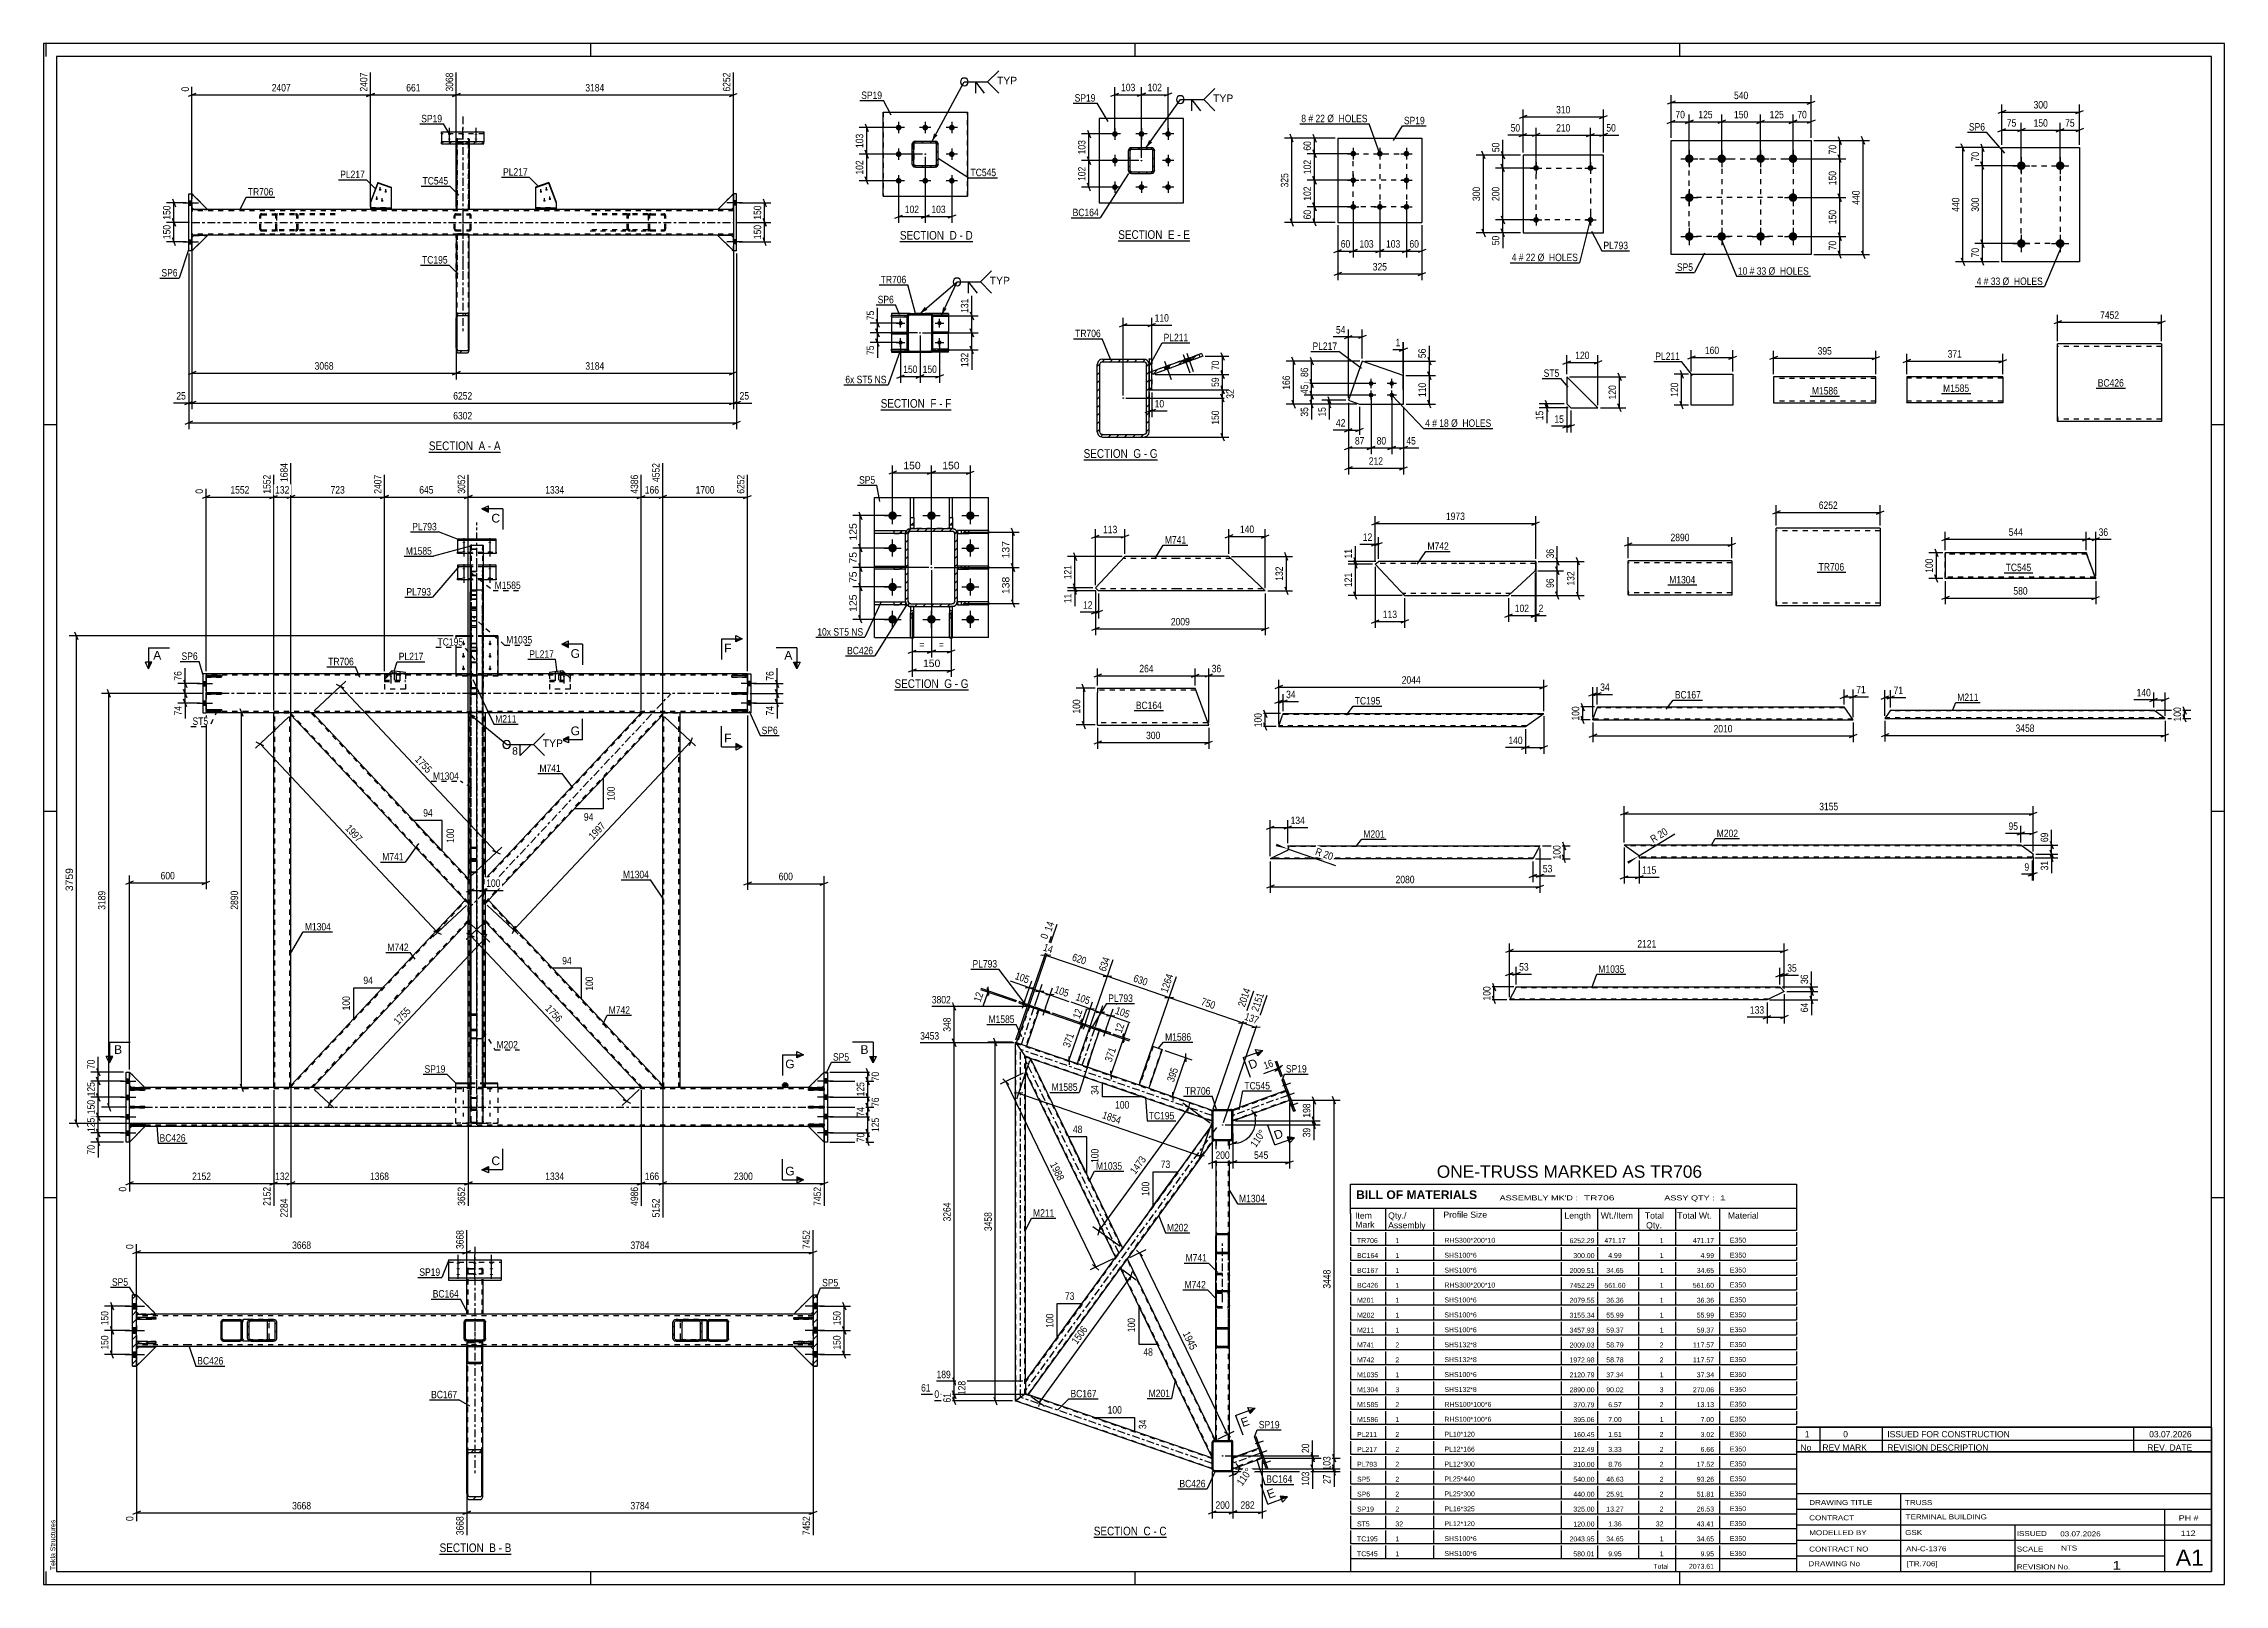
# Paper-space layout 'Layout1' of a CAD drawing. Header units: millimetres. Extents: x 0 to 841, y 0 to 594.
# The model-space entities are those that its viewports show. They can reach past a viewport. Long polylines and large blocks are cut down to what shows.
import ezdxf

# ---------------------------------------------------------------- set-up
doc = ezdxf.new("R2010")
doc.units = ezdxf.units.MM
doc.linetypes.add('DXK_LINE_DOT2', pattern=[3.9198, 1.9599, -1.9599])
doc.linetypes.add('DXK_LINE_DOT3', pattern=[5.9187, 2.979, -0.9799, 0.9799, -0.9799])
doc.layers.add('Viewport layer', color=7, linetype='Continuous', plot=False)
doc.styles.add('Arial', font='ARIAL.TTF', dxfattribs={"height": 0.2})
doc.styles.add('Arial Bold', font='ARIALBD.TTF', dxfattribs={"height": 0.2})
doc.styles.add('Arial Narrow', font='ARIALN.TTF', dxfattribs={"height": 0.2})

# ---------------------------------------------------------------- blocks, each defined once
blk = doc.blocks.new('Unknown-761551059-36941')
at = {"color": 7, "linetype": 'Continuous'}
for p, q in [((504, 154.25), (676, 154.25)), ((504, 143), (504, 154.25)), ((676, 154.25), (676, 143)), ((504, 145), (676, 145)), ((504, 143), (504, 138)), ((517.5, 145), (517.5, 136.5)), ((536, 145), (536, 136.5)), ((585.28, 145), (585.28, 136.5)), ((599.28, 145), (599.28, 136.5)), ((615, 145), (615, 136.5)), ((629.28, 145), (629.28, 136.5)), ((646.28, 145), (646.28, 136.5)), ((676, 143), (676, 136.5)), ((504, 138), (504, 136.5)), ((504, 136.5), (676, 136.5)), ((504, 135.73), (504, 130.75)), ((517.5, 135.73), (517.5, 130.75)), ((536, 135.73), (536, 130.75)), ((585.28, 135.73), (585.28, 130.75)), ((599.28, 135.73), (599.28, 130.75)), ((615, 135.73), (615, 130.75)), ((629.28, 135.73), (629.28, 130.75)), ((646.28, 135.73), (646.28, 130.75)), ((676, 135.73), (676, 130.75)), ((504, 130.75), (676, 130.75)), ((504, 129.98), (504, 125)), ((517.5, 129.98), (517.5, 125)), ((536, 129.98), (536, 125)), ((585.28, 129.98), (585.28, 125)), ((599.28, 129.98), (599.28, 125)), ((615, 129.98), (615, 125)), ((629.28, 129.98), (629.28, 125)), ((646.28, 129.98), (646.28, 125)), ((676, 129.98), (676, 125)), ((504, 125), (676, 125)), ((504, 124.23), (504, 119.25)), ((504, 119.25), (676, 119.25)), ((504, 118.48), (504, 113.5)), ((517.5, 124.23), (517.5, 119.25)), ((517.5, 118.48), (517.5, 113.5)), ((536, 124.23), (536, 119.25)), ((536, 118.48), (536, 113.5)), ((585.28, 124.23), (585.28, 119.25)), ((585.28, 118.48), (585.28, 113.5)), ((599.28, 124.23), (599.28, 119.25)), ((599.28, 118.48), (599.28, 113.5)), ((615, 124.23), (615, 119.25)), ((615, 118.48), (615, 113.5)), ((629.28, 124.23), (629.28, 119.25)), ((629.28, 118.48), (629.28, 113.5)), ((646.28, 124.23), (646.28, 119.25)), ((646.28, 118.48), (646.28, 113.5)), ((676, 124.23), (676, 119.25)), ((676, 118.48), (676, 113.5)), ((504, 113.5), (676, 113.5)), ((504, 112.73), (504, 107.75)), ((517.5, 112.73), (517.5, 107.75)), ((536, 112.73), (536, 107.75)), ((585.28, 112.73), (585.28, 107.75)), ((599.28, 112.73), (599.28, 107.75)), ((615, 112.73), (615, 107.75)), ((629.28, 112.73), (629.28, 107.75)), ((646.28, 112.73), (646.28, 107.75)), ((676, 112.73), (676, 107.75)), ((504, 107.75), (676, 107.75)), ((504, 106.98), (504, 102)), ((504, 102), (676, 102)), ((504, 101.23), (504, 96.25)), ((517.5, 106.98), (517.5, 102)), ((517.5, 101.23), (517.5, 96.25)), ((536, 106.98), (536, 102)), ((536, 101.23), (536, 96.25)), ((585.28, 106.98), (585.28, 102)), ((585.28, 101.23), (585.28, 96.25)), ((599.28, 106.98), (599.28, 102)), ((599.28, 101.23), (599.28, 96.25)), ((615, 106.98), (615, 102)), ((615, 101.23), (615, 96.25)), ((629.28, 106.98), (629.28, 102)), ((629.28, 101.23), (629.28, 96.25)), ((646.28, 106.98), (646.28, 102)), ((646.28, 101.23), (646.28, 96.25)), ((676, 106.98), (676, 102)), ((676, 101.23), (676, 96.25)), ((504, 96.25), (676, 96.25)), ((504, 95.48), (504, 90.5)), ((517.5, 95.48), (517.5, 90.5)), ((536, 95.48), (536, 90.5)), ((585.28, 95.48), (585.28, 90.5)), ((599.28, 95.48), (599.28, 90.5)), ((615, 95.48), (615, 90.5)), ((629.28, 95.48), (629.28, 90.5)), ((646.28, 95.48), (646.28, 90.5)), ((676, 95.48), (676, 90.5)), ((504, 90.5), (676, 90.5)), ((504, 89.73), (504, 84.75)), ((504, 84.75), (676, 84.75)), ((517.5, 89.73), (517.5, 84.75)), ((536, 89.73), (536, 84.75)), ((585.28, 89.73), (585.28, 84.75)), ((599.28, 89.73), (599.28, 84.75)), ((615, 89.73), (615, 84.75)), ((629.28, 89.73), (629.28, 84.75)), ((646.28, 89.73), (646.28, 84.75)), ((676, 89.73), (676, 84.75)), ((504, 83.98), (504, 79)), ((504, 79), (676, 79)), ((504, 78.23), (504, 73.25)), ((517.5, 83.98), (517.5, 79)), ((517.5, 78.23), (517.5, 73.25)), ((536, 83.98), (536, 79)), ((536, 78.23), (536, 73.25)), ((585.28, 83.98), (585.28, 79)), ((585.28, 78.23), (585.28, 73.25)), ((599.28, 83.98), (599.28, 79)), ((599.28, 78.23), (599.28, 73.25)), ((615, 83.98), (615, 79)), ((615, 78.23), (615, 73.25)), ((629.28, 83.98), (629.28, 79)), ((629.28, 78.23), (629.28, 73.25)), ((646.28, 83.98), (646.28, 79)), ((646.28, 78.23), (646.28, 73.25)), ((676, 83.98), (676, 79)), ((676, 78.23), (676, 73.25)), ((504, 73.25), (676, 73.25)), ((504, 72.48), (504, 67.5)), ((504, 67.5), (676, 67.5)), ((517.5, 72.48), (517.5, 67.5)), ((536, 72.48), (536, 67.5)), ((585.28, 72.48), (585.28, 67.5)), ((599.28, 72.48), (599.28, 67.5)), ((615, 72.48), (615, 67.5)), ((629.28, 72.48), (629.28, 67.5)), ((646.28, 72.48), (646.28, 67.5)), ((676, 72.48), (676, 67.5)), ((504, 66.73), (504, 61.75)), ((504, 61.75), (676, 61.75)), ((504, 60.98), (504, 56)), ((517.5, 66.73), (517.5, 61.75)), ((517.5, 60.98), (517.5, 56)), ((536, 66.73), (536, 61.75)), ((536, 60.98), (536, 56)), ((585.28, 66.73), (585.28, 61.75)), ((585.28, 60.98), (585.28, 56)), ((599.28, 66.73), (599.28, 61.75)), ((599.28, 60.98), (599.28, 56)), ((615, 66.73), (615, 61.75)), ((615, 60.98), (615, 56)), ((629.28, 66.73), (629.28, 61.75)), ((629.28, 60.98), (629.28, 56)), ((646.28, 66.73), (646.28, 61.75)), ((646.28, 60.98), (646.28, 56)), ((676, 66.73), (676, 61.75)), ((676, 60.98), (676, 56)), ((504, 56), (676, 56)), ((504, 55.23), (504, 50.25)), ((517.5, 55.23), (517.5, 50.25)), ((536, 55.23), (536, 50.25)), ((585.28, 55.23), (585.28, 50.25)), ((599.28, 55.23), (599.28, 50.25)), ((615, 55.23), (615, 50.25)), ((629.28, 55.23), (629.28, 50.25)), ((646.28, 55.23), (646.28, 50.25)), ((676, 55.23), (676, 50.25)), ((504, 50.25), (676, 50.25)), ((504, 49.48), (504, 44.5)), ((504, 44.5), (676, 44.5)), ((504, 43.73), (504, 38.75)), ((517.5, 49.48), (517.5, 44.5)), ((517.5, 43.73), (517.5, 38.75)), ((536, 49.48), (536, 44.5)), ((536, 43.73), (536, 38.75)), ((585.28, 49.48), (585.28, 44.5)), ((585.28, 43.73), (585.28, 38.75)), ((599.28, 49.48), (599.28, 44.5)), ((599.28, 43.73), (599.28, 38.75)), ((615, 49.48), (615, 44.5)), ((615, 43.73), (615, 38.75)), ((629.28, 49.48), (629.28, 44.5)), ((629.28, 43.73), (629.28, 38.75)), ((646.28, 49.48), (646.28, 44.5)), ((646.28, 43.73), (646.28, 38.75)), ((676, 49.48), (676, 44.5)), ((676, 43.73), (676, 38.75)), ((504, 38.75), (676, 38.75)), ((504, 37.98), (504, 33)), ((517.5, 37.98), (517.5, 33)), ((536, 37.98), (536, 33)), ((585.28, 37.98), (585.28, 33)), ((599.28, 37.98), (599.28, 33)), ((615, 37.98), (615, 33)), ((629.28, 37.98), (629.28, 33)), ((646.28, 37.98), (646.28, 33)), ((676, 37.98), (676, 33)), ((504, 33), (676, 33)), ((504, 32.23), (504, 27.25)), ((504, 27.25), (676, 27.25)), ((504, 26.48), (504, 21.5)), ((517.5, 32.23), (517.5, 27.25)), ((517.5, 26.48), (517.5, 21.5)), ((536, 32.23), (536, 27.25)), ((536, 26.48), (536, 21.5)), ((585.28, 32.23), (585.28, 27.25)), ((585.28, 26.48), (585.28, 21.5)), ((599.28, 32.23), (599.28, 27.25)), ((599.28, 26.48), (599.28, 21.5)), ((615, 32.23), (615, 27.25)), ((615, 26.48), (615, 21.5)), ((629.28, 32.23), (629.28, 27.25)), ((629.28, 26.48), (629.28, 21.5)), ((646.28, 32.23), (646.28, 27.25)), ((646.28, 26.48), (646.28, 21.5)), ((676, 32.23), (676, 27.25)), ((676, 26.48), (676, 21.5)), ((504, 21.5), (676, 21.5)), ((504, 20.73), (504, 15.75)), ((517.5, 20.73), (517.5, 15.75)), ((536, 20.73), (536, 15.75)), ((585.28, 20.73), (585.28, 15.75)), ((599.28, 20.73), (599.28, 15.75)), ((615, 20.73), (615, 15.75)), ((629.28, 20.73), (629.28, 15.75)), ((646.28, 20.73), (646.28, 15.75)), ((676, 20.73), (676, 15.75)), ((504, 15.75), (676, 15.75)), ((504, 14.98), (504, 10)), ((504, 10), (676, 10)), ((504, 10), (676, 10)), ((504, 10), (504, 5)), ((517.5, 14.98), (517.5, 10)), ((536, 14.98), (536, 10)), ((585.28, 14.98), (585.28, 10)), ((599.28, 14.98), (599.28, 10)), ((615, 14.98), (615, 10)), ((629.28, 14.98), (629.28, 10)), ((629.28, 10), (629.28, 5)), ((646.28, 14.98), (646.28, 10)), ((646.28, 10), (646.28, 5)), ((676, 14.98), (676, 10)), ((676, 10), (676, 5)), ((504, 5), (676, 5))]:
    blk.add_line(p, q, dxfattribs=at)
at = {"color": 7}
for s, height, style, p in [('BILL OF MATERIALS', 3.3405, 'Arial Bold', (506.15, 148.56)), ('Profile Size', 2.3877, 'Arial', (539.81, 141.33)), ('Mark', 2.388, 'Arial', (505.84, 137.5))]:
    blk.add_text(s, height=height, dxfattribs=dict(at, style=style)).set_placement(p)
at = {"color": 7, "linetype": 'Continuous'}
for s, height, style, p in [('Item', 2.388, 'Arial', (505.75, 141)), ('Qty./', 2.388, 'Arial', (518.5, 141)), ('Length', 2.388, 'Arial', (586.5, 141)), ('Wt./Item', 2.388, 'Arial', (600.5, 141)), ('Total', 2.388, 'Arial', (617.5, 141)), ('Total Wt.', 2.388, 'Arial', (630, 141)), ('Material', 2.388, 'Arial', (649.5, 141)), ('Assembly', 2.388, 'Arial', (518.5, 137.27)), ('Qty.', 2.388, 'Arial', (618, 137.27)), ('TR706', 1.91, 'Arial', (506.5, 131.59)), ('BC164', 1.91, 'Arial', (506.5, 125.84)), ('1', 1.91, 'Arial', (521.31, 131.59)), ('1', 1.91, 'Arial', (521.31, 125.84)), ('SHS100*6', 1.91, 'Arial', (540.21, 125.94)), ('RHS300*200*10', 1.9102, 'Arial', (540.21, 131.69)), ('6252.29', 1.91, 'Arial', (588.45, 131.56)), ('300.00', 1.91, 'Arial', (589.93, 125.81)), ('471.17', 1.91, 'Arial', (601.9, 131.59)), ('4.99', 1.91, 'Arial', (603.39, 125.84)), ('1', 1.91, 'Arial', (623.22, 131.59)), ('1', 1.91, 'Arial', (623.22, 125.84)), ('471.17', 1.91, 'Arial', (636.03, 131.59)), ('4.99', 1.91, 'Arial', (639, 125.84)), ('E350', 1.91, 'Arial', (650.31, 131.73)), ('E350', 1.91, 'Arial', (650.31, 125.98)), ('BC167', 1.91, 'Arial', (506.5, 120.09)), ('1', 1.91, 'Arial', (521.31, 120.09)), ('SHS100*6', 1.91, 'Arial', (540.21, 120.19)), ('2009.51', 1.91, 'Arial', (588.45, 120.06)), ('34.65', 1.91, 'Arial', (602.64, 120.09)), ('1', 1.91, 'Arial', (623.22, 120.09)), ('34.65', 1.91, 'Arial', (637.52, 120.09)), ('E350', 1.91, 'Arial', (650.31, 120.23)), ('BC426', 1.91, 'Arial', (506.5, 114.34)), ('M201', 1.91, 'Arial', (506.5, 108.59)), ('1', 1.91, 'Arial', (521.31, 114.34)), ('1', 1.91, 'Arial', (521.31, 108.59)), ('SHS100*6', 1.91, 'Arial', (540.21, 108.69)), ('RHS300*200*10', 1.9102, 'Arial', (540.21, 114.44)), ('2079.55', 1.91, 'Arial', (588.45, 108.56)), ('7452.29', 1.91, 'Arial', (588.45, 114.31)), ('561.60', 1.91, 'Arial', (601.9, 114.34)), ('36.36', 1.91, 'Arial', (602.64, 108.59)), ('1', 1.91, 'Arial', (623.22, 114.34)), ('1', 1.91, 'Arial', (623.22, 108.59)), ('561.60', 1.91, 'Arial', (636.03, 114.34)), ('36.36', 1.91, 'Arial', (637.52, 108.59)), ('E350', 1.91, 'Arial', (650.31, 114.48)), ('E350', 1.91, 'Arial', (650.31, 108.73)), ('M202', 1.91, 'Arial', (506.5, 102.84)), ('1', 1.91, 'Arial', (521.31, 102.84)), ('SHS100*6', 1.91, 'Arial', (540.21, 102.94)), ('3155.34', 1.91, 'Arial', (588.45, 102.81)), ('55.99', 1.91, 'Arial', (602.64, 102.84)), ('1', 1.91, 'Arial', (623.22, 102.84)), ('55.99', 1.91, 'Arial', (637.52, 102.84)), ('E350', 1.91, 'Arial', (650.31, 102.98)), ('M211', 1.91, 'Arial', (506.5, 97.09)), ('M741', 1.91, 'Arial', (506.5, 91.34)), ('2', 1.91, 'Arial', (521.31, 91.34)), ('1', 1.91, 'Arial', (521.31, 97.09)), ('SHS100*6', 1.91, 'Arial', (540.21, 97.19)), ('SHS132*8', 1.91, 'Arial', (540.21, 91.44)), ('3457.93', 1.91, 'Arial', (588.45, 97.06)), ('2009.03', 1.91, 'Arial', (588.45, 91.31)), ('59.37', 1.91, 'Arial', (602.64, 97.09)), ('58.79', 1.91, 'Arial', (602.64, 91.34)), ('2', 1.91, 'Arial', (623.22, 91.34)), ('1', 1.91, 'Arial', (623.22, 97.09)), ('117.57', 1.91, 'Arial', (636.03, 91.34)), ('59.37', 1.91, 'Arial', (637.52, 97.09)), ('E350', 1.91, 'Arial', (650.31, 97.23)), ('E350', 1.91, 'Arial', (650.31, 91.48)), ('M742', 1.91, 'Arial', (506.5, 85.59)), ('2', 1.91, 'Arial', (521.31, 85.59)), ('SHS132*8', 1.91, 'Arial', (540.21, 85.69)), ('1972.98', 1.91, 'Arial', (588.45, 85.56)), ('58.78', 1.91, 'Arial', (602.64, 85.59)), ('2', 1.91, 'Arial', (623.22, 85.59)), ('117.57', 1.91, 'Arial', (636.03, 85.59)), ('E350', 1.91, 'Arial', (650.31, 85.73)), ('M1035', 1.91, 'Arial', (506.5, 79.84)), ('M1304', 1.91, 'Arial', (506.5, 74.09)), ('3', 1.91, 'Arial', (521.31, 74.09)), ('1', 1.91, 'Arial', (521.31, 79.84)), ('SHS100*6', 1.91, 'Arial', (540.21, 79.94)), ('SHS132*8', 1.91, 'Arial', (540.21, 74.19)), ('2120.79', 1.91, 'Arial', (588.45, 79.81)), ('2890.00', 1.91, 'Arial', (588.45, 74.06)), ('37.34', 1.91, 'Arial', (602.64, 79.84)), ('90.02', 1.91, 'Arial', (602.64, 74.09)), ('3', 1.91, 'Arial', (623.22, 74.09)), ('1', 1.91, 'Arial', (623.22, 79.84)), ('270.06', 1.91, 'Arial', (636.03, 74.09)), ('37.34', 1.91, 'Arial', (637.52, 79.84)), ('E350', 1.91, 'Arial', (650.31, 79.98)), ('E350', 1.91, 'Arial', (650.31, 74.23)), ('M1585', 1.91, 'Arial', (506.5, 68.34)), ('2', 1.91, 'Arial', (521.31, 68.34)), ('RHS100*100*6', 1.9102, 'Arial', (540.21, 68.44)), ('370.79', 1.91, 'Arial', (589.93, 68.31)), ('6.57', 1.91, 'Arial', (603.39, 68.34)), ('2', 1.91, 'Arial', (623.22, 68.34)), ('13.13', 1.91, 'Arial', (637.52, 68.34)), ('E350', 1.91, 'Arial', (650.31, 68.48)), ('M1586', 1.91, 'Arial', (506.5, 62.59)), ('1', 1.91, 'Arial', (521.31, 62.59)), ('RHS100*100*6', 1.9102, 'Arial', (540.21, 62.69)), ('PL10*120', 1.91, 'Arial', (540.21, 56.94)), ('395.06', 1.91, 'Arial', (589.93, 62.56)), ('7.00', 1.91, 'Arial', (603.39, 62.59)), ('1', 1.91, 'Arial', (623.22, 62.59)), ('7.00', 1.91, 'Arial', (639, 62.59)), ('E350', 1.91, 'Arial', (650.31, 62.73)), ('E350', 1.91, 'Arial', (650.31, 56.98)), ('PL211', 1.91, 'Arial', (506.5, 56.84)), ('PL217', 1.91, 'Arial', (506.5, 51.09)), ('2', 1.91, 'Arial', (521.31, 56.84)), ('2', 1.91, 'Arial', (521.31, 51.09)), ('PL12*166', 1.91, 'Arial', (540.21, 51.19)), ('212.49', 1.91, 'Arial', (589.93, 51.06)), ('160.45', 1.91, 'Arial', (589.93, 56.81)), ('3.33', 1.91, 'Arial', (603.39, 51.09)), ('1.51', 1.91, 'Arial', (603.39, 56.84)), ('2', 1.91, 'Arial', (623.22, 56.84)), ('2', 1.91, 'Arial', (623.22, 51.09)), ('3.02', 1.91, 'Arial', (639, 56.84)), ('6.66', 1.91, 'Arial', (639, 51.09)), ('E350', 1.91, 'Arial', (650.31, 51.23)), ('PL793', 1.91, 'Arial', (506.5, 45.34)), ('2', 1.91, 'Arial', (521.31, 45.34)), ('PL12*300', 1.91, 'Arial', (540.21, 45.44)), ('310.00', 1.91, 'Arial', (589.93, 45.3)), ('8.76', 1.91, 'Arial', (603.39, 45.34)), ('2', 1.91, 'Arial', (623.22, 45.34)), ('17.52', 1.91, 'Arial', (637.52, 45.34)), ('E350', 1.91, 'Arial', (650.31, 45.48)), ('SP5', 1.91, 'Arial', (506.5, 39.59)), ('SP6', 1.91, 'Arial', (506.5, 33.84)), ('2', 1.91, 'Arial', (521.31, 39.59)), ('2', 1.91, 'Arial', (521.31, 33.84)), ('PL25*440', 1.91, 'Arial', (540.21, 39.69)), ('PL25*300', 1.91, 'Arial', (540.21, 33.94)), ('440.00', 1.91, 'Arial', (589.93, 33.8)), ('540.00', 1.91, 'Arial', (589.93, 39.55)), ('46.63', 1.91, 'Arial', (602.64, 39.59)), ('25.91', 1.91, 'Arial', (602.64, 33.84)), ('2', 1.91, 'Arial', (623.22, 39.59)), ('2', 1.91, 'Arial', (623.22, 33.84)), ('51.81', 1.91, 'Arial', (637.52, 33.84)), ('93.26', 1.91, 'Arial', (637.52, 39.59)), ('E350', 1.91, 'Arial', (650.31, 39.73)), ('E350', 1.91, 'Arial', (650.31, 33.98)), ('SP19', 1.91, 'Arial', (506.5, 28.09)), ('2', 1.91, 'Arial', (521.31, 28.09)), ('PL16*325', 1.91, 'Arial', (540.21, 28.19)), ('325.00', 1.91, 'Arial', (589.93, 28.05)), ('13.27', 1.91, 'Arial', (602.64, 28.09)), ('2', 1.91, 'Arial', (623.22, 28.09)), ('26.53', 1.91, 'Arial', (637.52, 28.09)), ('E350', 1.91, 'Arial', (650.31, 28.23)), ('TC195', 1.91, 'Arial', (506.5, 16.59)), ('ST5', 1.91, 'Arial', (506.5, 22.34)), ('32', 1.91, 'Arial', (521.31, 22.34)), ('1', 1.91, 'Arial', (521.31, 16.59)), ('SHS100*6', 1.91, 'Arial', (540.21, 16.69)), ('PL12*120', 1.91, 'Arial', (540.21, 22.44)), ('2043.95', 1.91, 'Arial', (588.45, 16.55)), ('120.00', 1.91, 'Arial', (589.93, 22.3)), ('34.65', 1.91, 'Arial', (602.64, 16.59)), ('1.36', 1.91, 'Arial', (603.39, 22.34)), ('32', 1.91, 'Arial', (621.74, 22.34)), ('1', 1.91, 'Arial', (623.22, 16.59)), ('43.41', 1.91, 'Arial', (637.52, 22.34)), ('34.65', 1.91, 'Arial', (637.52, 16.59)), ('E350', 1.91, 'Arial', (650.31, 22.48)), ('E350', 1.91, 'Arial', (650.31, 16.73)), ('TC545', 1.91, 'Arial', (506.5, 10.84)), ('1', 1.91, 'Arial', (521.31, 10.84)), ('SHS100*6', 1.91, 'Arial', (540.21, 10.94)), ('580.01', 1.91, 'Arial', (589.93, 10.8)), ('9.95', 1.91, 'Arial', (603.39, 10.84)), ('1', 1.91, 'Arial', (623.22, 10.84)), ('9.95', 1.91, 'Arial', (639, 10.84)), ('E350', 1.91, 'Arial', (650.31, 10.98)), ('Total', 1.909, 'Arial Narrow', (620.83, 6)), ('2073.61', 1.91, 'Arial', (634.52, 6))]:
    blk.add_text(s, height=height, dxfattribs=dict(at, style=style)).set_placement(p)
at = {"color": 7, "linetype": 'Continuous', "style": 'Arial Narrow'}
for s, height, width, p in [("ASSEMBLY MK'D :", 1.9089, 1.6, (561.5, 148.05)), ('TR706', 1.909, 1.794707, (594, 148.05)), ('ASSY QTY :', 1.909, 1.6, (625, 148.05)), ('1', 1.91, 1.794707, (646.5, 148.05))]:
    blk.add_text(s, height=height, dxfattribs=dict(at, width=width)).set_placement(p)
blk = doc.blocks.new('Unknown-761551059-1129')
at = {"color": 5, "linetype": 'Continuous'}
for p, q in [((841, 594), (0, 594)), ((0, 594), (0, 0)), ((1, 589), (1, 594)), ((836, 589), (5, 589)), ((5, 589), (5, 5)), ((211, 589), (211, 594)), ((421, 589), (421, 594)), ((631, 589), (631, 594)), ((836, 5), (836, 589)), ((841, 0), (841, 594)), ((5, 447), (0, 447)), ((841, 447), (836, 447)), ((5, 298), (0, 298)), ((841, 298), (836, 298)), ((5, 149), (0, 149)), ((841, 149), (836, 149)), ((0, 0), (841, 0)), ((1, 0), (1, 5)), ((5, 5), (836, 5)), ((211, 0), (211, 5)), ((421, 0), (421, 5)), ((631, 0), (631, 5))]:
    blk.add_line(p, q, dxfattribs=at)
at = {"color": 174, "linetype": 'Continuous', "style": 'Arial'}
blk.add_text('Tekla Structures', height=1.9102, rotation=90, dxfattribs=at).set_placement((4.5, 5.5))
blk = doc.blocks.new('Unknown-761551059-36942')
at = {"color": 2, "linetype": 'Continuous'}
blk.add_line((530, 154.25), (647.5, 154.25), dxfattribs=at)
at = {"color": 7, "style": 'Arial'}
blk.add_text('ONE-TRUSS MARKED AS TR706', height=4.7754, dxfattribs=at).set_placement((537.26, 156.75))
blk = doc.blocks.new('Unknown-761551059-36943')
at = {"color": 7, "linetype": 'Continuous'}
for p, q in [((676, 51.05), (676, 5)), ((676, 51.05), (836, 51.05)), ((836, 51), (836, 5)), ((676, 35), (836, 35)), ((716.14, 35), (716.14, 5)), ((676, 29), (836, 29)), ((818, 5.05), (818, 29.05)), ((676, 23), (836, 23)), ((676, 17), (836, 17)), ((760.14, 23), (760.14, 5)), ((676, 11), (818, 11)), ((676, 5), (836, 5))]:
    blk.add_line(p, q, dxfattribs=at)
at = {"color": 7, "style": 'Arial Narrow'}
for s, height, width, p in [('CONTRACT', 1.909, 1.425378, (680.88, 24.71)), ('DRAWING TITLE', 1.9089, 1.425378, (680.88, 30.61)), ('TRUSS', 1.909, 1.425378, (717.81, 30.59)), ('TERMINAL BUILDING', 1.9089, 1.425378, (718.06, 25.07)), ('MODELLED BY', 1.9089, 1.425378, (680.88, 18.98)), ('GSK', 1.909, 1.425378, (717.88, 19.04)), ('ISSUED', 1.909, 1.425378, (760.94, 18.64)), ('03.07.2026', 1.909, 1.425378, (777.69, 18.52)), ('DRAWING No', 1.909, 1.425378, (680.56, 7)), ('CONTRACT NO', 1.9089, 1.425378, (680.88, 12.66)), ('AN-C-1376', 1.909, 1.425378, (718.23, 12.78)), ('[TR.706]', 1.909, 1.425378, (718.46, 6.99)), ('SCALE', 1.909, 1.425378, (760.94, 12.65)), ('1', 3.34, 1.5, (797.91, 5.68)), ('A1', 6.204, 1.25, (822.24, 7.2)), ('REVISION No.', 1.9089, 1.425378, (760.94, 5.77))]:
    blk.add_text(s, height=height, dxfattribs=dict(at, width=width)).set_placement(p)
at = {"color": 7, "linetype": 'Continuous', "style": 'Arial Narrow'}
for s, height, width, p in [('PH #', 2.1, 1.42538, (823.4, 24.55)), ('112', 2.1, 1.42538, (824.19, 18.65)), ('NTS', 1.909, 1.425378, (778, 13.05))]:
    blk.add_text(s, height=height, dxfattribs=dict(at, width=width)).set_placement(p)
blk = doc.blocks.new('Unknown-761551059-36944')
at = {"color": 7, "linetype": 'Continuous'}
for p, q in [((676, 60.55), (836, 60.55)), ((836, 60.55), (676, 60.55)), ((676, 60.55), (676, 55.55)), ((685, 60.55), (685, 55.55)), ((709, 60.55), (709, 55.55)), ((806, 60.55), (806, 55.55)), ((836, 60.55), (836, 55.55)), ((676, 55.55), (836, 55.55)), ((676, 55.55), (676, 51.05)), ((676, 55.55), (836, 55.55)), ((836, 51.05), (676, 51.05)), ((685, 55.55), (685, 51.05)), ((709, 55.55), (709, 51.05)), ((806, 55.55), (806, 51.05)), ((836, 55.55), (836, 51.05))]:
    blk.add_line(p, q, dxfattribs=at)
at = {"color": 7, "linetype": 'Continuous', "style": 'Arial Narrow'}
for s, height, width, p in [('1', 2.39, 1.196471, (679.16, 56.7)), ('0', 2.39, 1.196471, (694, 56.7)), ('ISSUED FOR CONSTRUCTION', 2.3861, 1.196471, (711, 56.7)), ('03.07.2026', 2.386, 1.196471, (812, 56.7)), ('No', 2.386, 1.2, (677.54, 51.55)), ('REV MARK', 2.386, 1.2, (686, 51.55)), ('REVISION DESCRIPTION', 2.3861, 1.2, (711, 51.55)), ('REV. DATE', 2.386, 1.2, (811.28, 51.55))]:
    blk.add_text(s, height=height, dxfattribs=dict(at, width=width)).set_placement(p)
blk = doc.blocks.new('Unknown-761551059-12 - 17159')
at = {"color": 6, "linetype": 'Continuous'}
blk.add_line((148.58, 436.54), (176.23, 436.54), dxfattribs=at)
at = {"color": 0, "linetype": 'Continuous'}
blk.add_wipeout([(166.69, 437.29), (166.69, 440.79), (148.58, 440.79), (148.58, 437.29)], dxfattribs=at)
blk.add_wipeout([(170.3, 437.29), (170.3, 440.79), (167.74, 440.79), (167.74, 437.29)], dxfattribs=at)
at = {"color": 7, "linetype": 'Continuous', "style": 'Arial Narrow'}
blk.add_text('SECTION ', height=3.34, dxfattribs=at).set_placement((148.58, 437.29))
at = {"color": 0, "linetype": 'Continuous'}
blk.add_wipeout([(172.62, 437.29), (172.62, 440.79), (171.35, 440.79), (171.35, 437.29)], dxfattribs=at)
blk.add_wipeout([(176.23, 437.29), (176.23, 440.79), (173.67, 440.79), (173.67, 437.29)], dxfattribs=at)
at = {"color": 7, "linetype": 'Continuous', "style": 'Arial Narrow'}
for s, p in [('A', (167.74, 437.29)), ('-', (171.35, 437.29)), ('A', (173.67, 437.29))]:
    blk.add_text(s, height=3.34, dxfattribs=at).set_placement(p)
blk = doc.blocks.new('Unknown-761551059-13 - 20730')
at = {"color": 6, "linetype": 'Continuous'}
blk.add_line((152.72, 11.7), (180.37, 11.7), dxfattribs=at)
at = {"color": 0, "linetype": 'Continuous'}
blk.add_wipeout([(170.83, 12.45), (170.83, 15.95), (152.72, 15.95), (152.72, 12.45)], dxfattribs=at)
blk.add_wipeout([(174.44, 12.45), (174.44, 15.95), (171.88, 15.95), (171.88, 12.45)], dxfattribs=at)
at = {"color": 7, "linetype": 'Continuous', "style": 'Arial Narrow'}
blk.add_text('SECTION ', height=3.34, dxfattribs=at).set_placement((152.72, 12.45))
at = {"color": 0, "linetype": 'Continuous'}
blk.add_wipeout([(176.76, 12.45), (176.76, 15.95), (175.49, 15.95), (175.49, 12.45)], dxfattribs=at)
blk.add_wipeout([(180.37, 12.45), (180.37, 15.95), (177.81, 15.95), (177.81, 12.45)], dxfattribs=at)
at = {"color": 7, "linetype": 'Continuous', "style": 'Arial Narrow'}
for s, p in [('B', (171.88, 12.45)), ('-', (175.49, 12.45)), ('B', (177.81, 12.45))]:
    blk.add_text(s, height=3.34, dxfattribs=at).set_placement(p)
blk = doc.blocks.new('Unknown-761551059-14 - 21442')
at = {"color": 6, "linetype": 'Continuous'}
blk.add_line((405, 18.14), (433.07, 18.14), dxfattribs=at)
at = {"color": 0, "linetype": 'Continuous'}
blk.add_wipeout([(423.11, 18.89), (423.11, 22.39), (405, 22.39), (405, 18.89)], dxfattribs=at)
blk.add_wipeout([(426.93, 18.89), (426.93, 22.39), (424.16, 22.39), (424.16, 18.89)], dxfattribs=at)
at = {"color": 7, "linetype": 'Continuous', "style": 'Arial Narrow'}
blk.add_text('SECTION ', height=3.34, dxfattribs=at).set_placement((405, 18.89))
at = {"color": 0, "linetype": 'Continuous'}
blk.add_wipeout([(429.25, 18.89), (429.25, 22.39), (427.98, 22.39), (427.98, 18.89)], dxfattribs=at)
blk.add_wipeout([(433.07, 18.89), (433.07, 22.39), (430.3, 22.39), (430.3, 18.89)], dxfattribs=at)
at = {"color": 7, "linetype": 'Continuous', "style": 'Arial Narrow'}
for s, p in [('C', (424.16, 18.89)), ('-', (427.98, 18.89)), ('C', (430.3, 18.89))]:
    blk.add_text(s, height=3.34, dxfattribs=at).set_placement(p)
blk = doc.blocks.new('Unknown-761551059-15 - 25766')
at = {"color": 6, "linetype": 'Continuous'}
blk.add_line((330.22, 517.68), (358.29, 517.68), dxfattribs=at)
at = {"color": 0, "linetype": 'Continuous'}
blk.add_wipeout([(348.32, 518.43), (348.32, 521.93), (330.22, 521.93), (330.22, 518.43)], dxfattribs=at)
blk.add_wipeout([(352.14, 518.43), (352.14, 521.93), (349.37, 521.93), (349.37, 518.43)], dxfattribs=at)
at = {"color": 7, "linetype": 'Continuous', "style": 'Arial Narrow'}
blk.add_text('SECTION ', height=3.34, dxfattribs=at).set_placement((330.22, 518.43))
at = {"color": 0, "linetype": 'Continuous'}
blk.add_wipeout([(354.47, 518.43), (354.47, 521.93), (353.19, 521.93), (353.19, 518.43)], dxfattribs=at)
blk.add_wipeout([(358.29, 518.43), (358.29, 521.93), (355.52, 521.93), (355.52, 518.43)], dxfattribs=at)
at = {"color": 7, "linetype": 'Continuous', "style": 'Arial Narrow'}
for s, p in [('D', (349.37, 518.43)), ('D', (355.52, 518.43)), ('-', (353.19, 518.43))]:
    blk.add_text(s, height=3.34, dxfattribs=at).set_placement(p)
blk = doc.blocks.new('Unknown-761551059-16 - 25990')
at = {"color": 6, "linetype": 'Continuous'}
blk.add_line((414.44, 517.97), (442.09, 517.97), dxfattribs=at)
at = {"color": 0, "linetype": 'Continuous'}
blk.add_wipeout([(432.55, 518.72), (432.55, 522.22), (414.44, 522.22), (414.44, 518.72)], dxfattribs=at)
blk.add_wipeout([(436.16, 518.72), (436.16, 522.22), (433.6, 522.22), (433.6, 518.72)], dxfattribs=at)
at = {"color": 7, "linetype": 'Continuous', "style": 'Arial Narrow'}
blk.add_text('SECTION ', height=3.34, dxfattribs=at).set_placement((414.44, 518.72))
at = {"color": 0, "linetype": 'Continuous'}
blk.add_wipeout([(438.48, 518.72), (438.48, 522.22), (437.21, 522.22), (437.21, 518.72)], dxfattribs=at)
blk.add_wipeout([(442.09, 518.72), (442.09, 522.22), (439.53, 522.22), (439.53, 518.72)], dxfattribs=at)
at = {"color": 7, "linetype": 'Continuous', "style": 'Arial Narrow'}
for s, p in [('E', (433.6, 518.72)), ('E', (439.53, 518.72)), ('-', (437.21, 518.72))]:
    blk.add_text(s, height=3.34, dxfattribs=at).set_placement(p)
blk = doc.blocks.new('Unknown-761551059-17 - 26700')
at = {"color": 6, "linetype": 'Continuous'}
blk.add_line((322.82, 452.88), (350.03, 452.88), dxfattribs=at)
at = {"color": 0, "linetype": 'Continuous'}
blk.add_wipeout([(340.93, 453.63), (340.93, 457.13), (322.82, 457.13), (322.82, 453.63)], dxfattribs=at)
blk.add_wipeout([(344.32, 453.63), (344.32, 457.13), (341.98, 457.13), (341.98, 453.63)], dxfattribs=at)
at = {"color": 7, "linetype": 'Continuous', "style": 'Arial Narrow'}
blk.add_text('SECTION ', height=3.34, dxfattribs=at).set_placement((322.82, 453.63))
at = {"color": 0, "linetype": 'Continuous'}
blk.add_wipeout([(346.64, 453.63), (346.64, 457.13), (345.37, 457.13), (345.37, 453.63)], dxfattribs=at)
blk.add_wipeout([(350.03, 453.63), (350.03, 457.13), (347.69, 457.13), (347.69, 453.63)], dxfattribs=at)
at = {"color": 7, "linetype": 'Continuous', "style": 'Arial Narrow'}
for s, p in [('F', (341.98, 453.63)), ('-', (345.37, 453.63)), ('F', (347.69, 453.63))]:
    blk.add_text(s, height=3.34, dxfattribs=at).set_placement(p)
blk = doc.blocks.new('Unknown-761551059-26 - 32991')
at = {"color": 6, "linetype": 'Continuous'}
blk.add_line((328.16, 344.84), (356.66, 344.84), dxfattribs=at)
at = {"color": 0, "linetype": 'Continuous'}
blk.add_wipeout([(346.27, 345.59), (346.27, 349.09), (328.16, 349.09), (328.16, 345.59)], dxfattribs=at)
blk.add_wipeout([(350.3, 345.59), (350.3, 349.09), (347.32, 349.09), (347.32, 345.59)], dxfattribs=at)
at = {"color": 7, "linetype": 'Continuous', "style": 'Arial Narrow'}
blk.add_text('SECTION ', height=3.34, dxfattribs=at).set_placement((328.16, 345.59))
at = {"color": 0, "linetype": 'Continuous'}
blk.add_wipeout([(352.63, 345.59), (352.63, 349.09), (351.35, 349.09), (351.35, 345.59)], dxfattribs=at)
blk.add_wipeout([(356.66, 345.59), (356.66, 349.09), (353.68, 349.09), (353.68, 345.59)], dxfattribs=at)
at = {"color": 7, "linetype": 'Continuous', "style": 'Arial Narrow'}
for s, p in [('G', (347.32, 345.59)), ('-', (351.35, 345.59)), ('G', (353.68, 345.59))]:
    blk.add_text(s, height=3.34, dxfattribs=at).set_placement(p)
blk = doc.blocks.new('Unknown-761551059-62 - 6261')
at = {"color": 6, "linetype": 'Continuous'}
blk.add_line((401.09, 433.56), (429.59, 433.56), dxfattribs=at)
at = {"color": 0, "linetype": 'Continuous'}
blk.add_wipeout([(419.2, 434.31), (419.2, 437.81), (401.09, 437.81), (401.09, 434.31)], dxfattribs=at)
blk.add_wipeout([(423.23, 434.31), (423.23, 437.81), (420.25, 437.81), (420.25, 434.31)], dxfattribs=at)
at = {"color": 7, "linetype": 'Continuous', "style": 'Arial Narrow'}
blk.add_text('SECTION ', height=3.34, dxfattribs=at).set_placement((401.09, 434.31))
at = {"color": 0, "linetype": 'Continuous'}
blk.add_wipeout([(425.55, 434.31), (425.55, 437.81), (424.28, 437.81), (424.28, 434.31)], dxfattribs=at)
blk.add_wipeout([(429.59, 434.31), (429.59, 437.81), (426.6, 437.81), (426.6, 434.31)], dxfattribs=at)
at = {"color": 7, "linetype": 'Continuous', "style": 'Arial Narrow'}
for s, p in [('G', (420.25, 434.31)), ('G', (426.6, 434.31)), ('-', (424.28, 434.31))]:
    blk.add_text(s, height=3.34, dxfattribs=at).set_placement(p)
blk = doc.blocks.new('Part-761551059-30781 - 30780')
at = {"color": 2, "linetype": 'Continuous'}
for p, q in [((787.74, 397.74), (733.38, 397.74)), ((733.38, 397.65), (733.38, 397.74)), ((733.38, 397.39), (733.38, 397.65)), ((733.38, 397.39), (733.38, 388.48)), ((787.74, 397.74), (787.74, 397.74)), ((787.74, 397.74), (787.77, 397.65)), ((787.77, 397.65), (787.87, 397.39)), ((787.87, 397.39), (788.01, 397)), ((791.11, 388.48), (788.01, 397)), ((733.38, 388.09), (733.38, 388.48)), ((733.38, 387.83), (733.38, 388.09)), ((733.38, 387.74), (733.38, 387.83)), ((733.38, 387.74), (733.38, 387.74)), ((791.38, 387.74), (733.38, 387.74)), ((791.11, 388.48), (791.25, 388.09)), ((791.25, 388.09), (791.34, 387.83)), ((791.34, 387.83), (791.38, 387.74)), ((791.38, 387.74), (791.38, 387.74))]:
    blk.add_line(p, q, dxfattribs=at)
at = {"color": 7, "linetype": 'DXK_LINE_DOT2'}
for p, q in [((733.38, 397.74), (733.38, 397.65)), ((733.38, 397.65), (733.38, 397.39)), ((733.38, 397.39), (733.38, 397)), ((787.96, 397.14), (733.38, 397.14)), ((733.38, 397.14), (733.38, 388.52)), ((733.38, 397.09), (733.38, 397.14)), ((733.38, 388.34), (733.38, 397.09)), ((733.38, 388.09), (733.38, 397)), ((787.77, 397.65), (787.74, 397.74)), ((787.74, 397.74), (787.74, 397.74)), ((787.87, 397.39), (787.77, 397.65)), ((788.01, 397), (787.87, 397.39)), ((787.96, 397.14), (787.96, 397.14)), ((787.97, 397.09), (787.96, 397.14)), ((787.97, 397.09), (787.96, 397.14)), ((788.01, 397), (787.97, 397.09)), ((788.01, 397), (787.97, 397.09)), ((791.11, 388.48), (788.01, 397)), ((791.02, 388.71), (788.01, 397)), ((788.02, 396.96), (788.01, 397)), ((791.1, 388.52), (788.02, 396.96)), ((733.38, 388.39), (733.38, 388.52)), ((733.38, 388.34), (733.38, 388.39)), ((791.16, 388.34), (733.38, 388.34)), ((733.38, 388.09), (733.38, 387.83)), ((733.38, 387.83), (733.38, 387.74)), ((791.1, 388.52), (791.02, 388.71)), ((791.1, 388.52), (791.14, 388.39)), ((791.14, 388.39), (791.1, 388.52)), ((791.25, 388.09), (791.11, 388.48)), ((791.14, 388.39), (791.16, 388.34)), ((791.16, 388.34), (791.14, 388.39)), ((791.16, 388.34), (791.16, 388.34)), ((791.34, 387.83), (791.25, 388.09)), ((791.38, 387.74), (791.34, 387.83)), ((791.38, 387.74), (791.38, 387.74))]:
    blk.add_line(p, q, dxfattribs=at)
blk = doc.blocks.new('Bolt-761551059-1360 - 1356')
at = {"linetype": 'Continuous'}
for points in [[(162.05, 401.78), (162.16, 401.77), (162.27, 401.76), (162.37, 401.74), (162.46, 401.72), (162.53, 401.69), (162.57, 401.65), (162.6, 401.62), (162.6, 401.58), (162.57, 401.54), (162.53, 401.51), (162.46, 401.48), (162.37, 401.45), (162.27, 401.43), (162.16, 401.42), (162.05, 401.42), (161.94, 401.42), (161.83, 401.43), (161.73, 401.45), (161.64, 401.48), (161.57, 401.51), (161.53, 401.54), (161.5, 401.58), (161.5, 401.62), (161.53, 401.65), (161.57, 401.69), (161.64, 401.72), (161.73, 401.74), (161.83, 401.76), (161.94, 401.77)], [(162.05, 398.36), (162.16, 398.36), (162.27, 398.35), (162.37, 398.33), (162.46, 398.3), (162.53, 398.27), (162.57, 398.24), (162.6, 398.2), (162.6, 398.16), (162.57, 398.13), (162.53, 398.09), (162.46, 398.06), (162.37, 398.04), (162.27, 398.02), (162.16, 398.01), (162.05, 398), (161.94, 398.01), (161.83, 398.02), (161.73, 398.04), (161.64, 398.06), (161.57, 398.09), (161.53, 398.13), (161.5, 398.16), (161.5, 398.2), (161.53, 398.24), (161.57, 398.27), (161.64, 398.3), (161.73, 398.33), (161.83, 398.35), (161.94, 398.36)]]:
    blk.add_hatch(color=1, dxfattribs=at).paths.add_polyline_path(points)
at = {"color": 1, "linetype": 'Continuous'}
for p, q in [((162.05, 403.35), (162.05, 399.66)), ((162.05, 399.93), (162.05, 396.24))]:
    blk.add_line(p, q, dxfattribs=at)
blk = doc.blocks.new('Part-761551059-1537 - 1356')
at = {"color": 7, "linetype": 'DXK_LINE_DOT2'}
for p, q in [((33.84, 176.49), (33.09, 175.74)), ((33.09, 170.49), (39.09, 176.49)), ((33.09, 175.74), (33.09, 170.49)), ((39.09, 176.49), (33.84, 176.49))]:
    blk.add_line(p, q, dxfattribs=at)
blk = doc.blocks.new('Bolt-761551059-1546 - 1356')
at = {"linetype": 'Continuous'}
for points in [[(162.05, 391.69), (162.16, 391.68), (162.27, 391.67), (162.37, 391.65), (162.46, 391.63), (162.53, 391.6), (162.57, 391.56), (162.6, 391.53), (162.6, 391.49), (162.57, 391.45), (162.53, 391.42), (162.46, 391.39), (162.37, 391.36), (162.27, 391.35), (162.16, 391.33), (162.05, 391.33), (161.94, 391.33), (161.83, 391.35), (161.73, 391.36), (161.64, 391.39), (161.57, 391.42), (161.53, 391.45), (161.5, 391.49), (161.5, 391.53), (161.53, 391.56), (161.57, 391.6), (161.64, 391.63), (161.73, 391.65), (161.83, 391.67), (161.94, 391.68)], [(162.05, 388.27), (162.16, 388.27), (162.27, 388.26), (162.37, 388.24), (162.46, 388.21), (162.53, 388.18), (162.57, 388.15), (162.6, 388.11), (162.6, 388.07), (162.57, 388.04), (162.53, 388), (162.46, 387.97), (162.37, 387.95), (162.27, 387.93), (162.16, 387.92), (162.05, 387.91), (161.94, 387.92), (161.83, 387.93), (161.73, 387.95), (161.64, 387.97), (161.57, 388), (161.53, 388.04), (161.5, 388.07), (161.5, 388.11), (161.53, 388.15), (161.57, 388.18), (161.64, 388.21), (161.73, 388.24), (161.83, 388.26), (161.94, 388.27)]]:
    blk.add_hatch(color=1, dxfattribs=at).paths.add_polyline_path(points)
at = {"color": 1, "linetype": 'Continuous'}
for p, q in [((162.05, 393.26), (162.05, 389.57)), ((162.05, 389.84), (162.05, 386.15))]:
    blk.add_line(p, q, dxfattribs=at)
blk = doc.blocks.new('Bolt-761551059-1359 - 1356')
at = {"linetype": 'Continuous'}
for points in [[(172.05, 401.78), (172.16, 401.77), (172.27, 401.76), (172.37, 401.74), (172.46, 401.72), (172.53, 401.69), (172.57, 401.65), (172.6, 401.62), (172.6, 401.58), (172.57, 401.54), (172.53, 401.51), (172.46, 401.48), (172.37, 401.45), (172.27, 401.43), (172.16, 401.42), (172.05, 401.42), (171.94, 401.42), (171.83, 401.43), (171.73, 401.45), (171.64, 401.48), (171.57, 401.51), (171.53, 401.54), (171.5, 401.58), (171.5, 401.62), (171.53, 401.65), (171.57, 401.69), (171.64, 401.72), (171.73, 401.74), (171.83, 401.76), (171.94, 401.77)], [(172.05, 398.36), (172.16, 398.36), (172.27, 398.35), (172.37, 398.33), (172.46, 398.3), (172.53, 398.27), (172.57, 398.24), (172.6, 398.2), (172.6, 398.16), (172.57, 398.13), (172.53, 398.09), (172.46, 398.06), (172.37, 398.04), (172.27, 398.02), (172.16, 398.01), (172.05, 398), (171.94, 398.01), (171.83, 398.02), (171.73, 398.04), (171.64, 398.06), (171.57, 398.09), (171.53, 398.13), (171.5, 398.16), (171.5, 398.2), (171.53, 398.24), (171.57, 398.27), (171.64, 398.3), (171.73, 398.33), (171.83, 398.35), (171.94, 398.36)]]:
    blk.add_hatch(color=1, dxfattribs=at).paths.add_polyline_path(points)
at = {"color": 1, "linetype": 'Continuous'}
for p, q in [((172.05, 403.35), (172.05, 399.66)), ((172.05, 399.93), (172.05, 396.24))]:
    blk.add_line(p, q, dxfattribs=at)
blk = doc.blocks.new('Part-761551059-1386 - 1356')
at = {"color": 7, "linetype": 'DXK_LINE_DOT3'}
blk.add_line((167.05, 372.9), (167.05, 409.35), dxfattribs=at)
at = {"color": 2, "linetype": 'Continuous'}
for p, q in [((164.55, 400.51), (164.6, 400.58)), ((164.55, 400.51), (164.55, 382.58)), ((164.6, 400.58), (164.73, 400.65)), ((164.73, 400.65), (164.92, 400.69)), ((164.92, 400.69), (165.15, 400.7)), ((165.15, 400.7), (168.95, 400.7)), ((168.95, 400.7), (169.18, 400.69)), ((169.18, 400.69), (169.38, 400.65)), ((169.38, 400.65), (169.51, 400.58)), ((169.51, 400.58), (169.55, 400.51)), ((169.55, 400.51), (169.55, 381.74)), ((164.55, 382.98), (164.6, 383.05)), ((164.7, 383.1), (164.6, 383.05)), ((169.4, 383.1), (169.51, 383.05)), ((169.55, 382.98), (169.51, 383.05)), ((169.55, 381.74), (169.55, 381.74))]:
    blk.add_line(p, q, dxfattribs=at)
at = {"color": 7, "linetype": 'DXK_LINE_DOT2'}
for p, q in [((164.6, 399.2), (164.55, 399.27)), ((164.73, 399.13), (164.6, 399.2)), ((164.92, 399.09), (164.73, 399.13)), ((164.87, 400.55), (164.85, 400.51)), ((164.85, 400.51), (164.85, 381.74)), ((164.85, 399.27), (164.87, 399.23)), ((164.94, 400.58), (164.87, 400.55)), ((164.87, 399.23), (164.94, 399.2)), ((165.15, 399.08), (164.92, 399.09)), ((165.04, 400.6), (164.94, 400.58)), ((164.94, 399.2), (165.04, 399.18)), ((165.15, 400.61), (165.04, 400.6)), ((165.04, 399.18), (165.15, 399.17)), ((165.15, 400.61), (168.95, 400.61)), ((165.15, 399.17), (168.95, 399.17)), ((165.15, 399.08), (168.95, 399.08)), ((169.07, 400.6), (168.95, 400.61)), ((168.95, 399.17), (169.07, 399.18)), ((169.18, 399.09), (168.95, 399.08)), ((169.16, 400.58), (169.07, 400.6)), ((169.07, 399.18), (169.16, 399.2)), ((169.23, 400.55), (169.16, 400.58)), ((169.16, 399.2), (169.23, 399.23)), ((169.38, 399.13), (169.18, 399.09)), ((169.25, 400.51), (169.23, 400.55)), ((169.23, 399.23), (169.25, 399.27)), ((169.25, 400.51), (169.25, 381.74)), ((169.51, 399.2), (169.38, 399.13)), ((169.55, 399.27), (169.51, 399.2)), ((164.55, 382.58), (164.55, 381.74)), ((164.55, 381.74), (164.6, 381.67)), ((164.6, 381.67), (164.73, 381.6)), ((164.73, 383.11), (164.7, 383.1)), ((164.92, 383.16), (164.73, 383.12)), ((164.73, 383.11), (164.73, 383.12)), ((164.73, 381.6), (164.92, 381.56)), ((164.85, 382.98), (164.87, 383.01)), ((164.87, 381.7), (164.85, 381.74)), ((164.87, 383.01), (164.94, 383.05)), ((164.94, 381.67), (164.87, 381.7)), ((165.15, 383.17), (164.92, 383.16)), ((164.92, 381.56), (165.15, 381.55)), ((164.94, 383.05), (165.04, 383.07)), ((165.04, 381.65), (164.94, 381.67)), ((165.04, 383.07), (165.15, 383.08)), ((165.15, 381.64), (165.04, 381.65)), ((165.15, 383.17), (168.95, 383.17)), ((165.15, 383.08), (168.95, 383.08)), ((165.15, 381.64), (168.95, 381.64)), ((165.15, 381.55), (168.95, 381.55)), ((169.18, 383.16), (168.95, 383.17)), ((168.95, 383.08), (169.07, 383.07)), ((169.07, 381.65), (168.95, 381.64)), ((168.95, 381.55), (169.18, 381.56)), ((169.07, 383.07), (169.16, 383.05)), ((169.16, 381.67), (169.07, 381.65)), ((169.16, 383.05), (169.23, 383.01)), ((169.23, 381.7), (169.16, 381.67)), ((169.38, 383.12), (169.18, 383.16)), ((169.18, 381.56), (169.38, 381.6)), ((169.23, 383.01), (169.25, 382.98)), ((169.25, 381.74), (169.23, 381.7)), ((169.38, 383.12), (169.4, 383.1)), ((169.38, 381.6), (169.51, 381.67)), ((169.55, 381.74), (169.51, 381.67))]:
    blk.add_line(p, q, dxfattribs=at)
blk = doc.blocks.new('Part-761551059-1387 - 1356')
at = {"color": 7, "linetype": 'DXK_LINE_DOT2'}
for p, q in [((164.55, 381.31), (164.6, 381.38)), ((164.55, 381.31), (164.55, 361.39)), ((164.6, 380), (164.55, 380.07)), ((164.6, 381.38), (164.73, 381.45)), ((164.73, 379.93), (164.6, 380)), ((164.73, 381.45), (164.92, 381.49)), ((164.92, 379.89), (164.73, 379.93)), ((164.87, 381.35), (164.85, 381.31)), ((164.85, 381.31), (164.85, 361.39)), ((164.85, 380.07), (164.87, 380.04)), ((164.94, 381.38), (164.87, 381.35)), ((164.87, 380.04), (164.94, 380)), ((164.92, 381.49), (165.15, 381.5)), ((165.15, 379.88), (164.92, 379.89)), ((165.04, 381.4), (164.94, 381.38)), ((164.94, 380), (165.04, 379.98)), ((165.15, 381.41), (165.04, 381.4)), ((165.04, 379.98), (165.15, 379.98)), ((165.15, 381.5), (168.95, 381.5)), ((165.15, 381.41), (168.95, 381.41)), ((165.15, 379.98), (168.95, 379.98)), ((165.15, 379.88), (168.95, 379.88)), ((168.95, 381.5), (169.18, 381.49)), ((169.06, 381.4), (168.95, 381.41)), ((168.95, 379.98), (169.06, 379.98)), ((169.18, 379.89), (168.95, 379.88)), ((169.16, 381.38), (169.06, 381.4)), ((169.06, 379.98), (169.16, 380)), ((169.23, 381.35), (169.16, 381.38)), ((169.16, 380), (169.23, 380.04)), ((169.18, 381.49), (169.37, 381.45)), ((169.37, 379.93), (169.18, 379.89)), ((169.25, 381.31), (169.23, 381.35)), ((169.23, 380.04), (169.25, 380.07)), ((169.25, 381.31), (169.25, 361.39)), ((169.37, 381.45), (169.5, 381.38)), ((169.5, 380), (169.37, 379.93)), ((169.5, 381.38), (169.55, 381.31)), ((169.55, 380.07), (169.5, 380)), ((169.55, 381.31), (169.55, 361.39)), ((164.6, 362.71), (164.55, 362.63)), ((164.73, 362.77), (164.6, 362.71)), ((164.92, 362.81), (164.73, 362.77)), ((164.85, 362.63), (164.87, 362.67)), ((164.87, 362.67), (164.94, 362.7)), ((165.15, 362.83), (164.92, 362.81)), ((164.94, 362.7), (165.04, 362.72)), ((165.04, 362.72), (165.15, 362.73)), ((165.15, 362.83), (168.95, 362.83)), ((165.15, 362.73), (168.95, 362.73)), ((169.18, 362.81), (168.95, 362.83)), ((168.95, 362.73), (169.06, 362.72)), ((169.06, 362.72), (169.16, 362.7)), ((169.16, 362.7), (169.23, 362.67)), ((169.37, 362.77), (169.18, 362.81)), ((169.23, 362.67), (169.25, 362.63)), ((169.5, 362.71), (169.37, 362.77)), ((169.55, 362.63), (169.5, 362.71)), ((164.55, 361.39), (164.6, 361.32)), ((164.6, 361.32), (164.73, 361.26)), ((164.73, 361.26), (164.92, 361.21)), ((164.87, 361.36), (164.85, 361.39)), ((164.94, 361.33), (164.87, 361.36)), ((164.92, 361.21), (165.15, 361.2)), ((165.04, 361.3), (164.94, 361.33)), ((165.15, 361.3), (165.04, 361.3)), ((165.15, 361.3), (168.95, 361.3)), ((165.15, 361.2), (168.95, 361.2)), ((169.06, 361.3), (168.95, 361.3)), ((168.95, 361.2), (169.18, 361.21)), ((169.16, 361.33), (169.06, 361.3)), ((169.23, 361.36), (169.16, 361.33)), ((169.18, 361.21), (169.37, 361.26)), ((169.25, 361.39), (169.23, 361.36)), ((169.37, 361.26), (169.5, 361.32)), ((169.5, 361.32), (169.55, 361.39))]:
    blk.add_line(p, q, dxfattribs=at)
blk = doc.blocks.new('Bolt-761551059-1388 - 1356')
at = {"linetype": 'Continuous'}
for points in [[(172.05, 391.69), (172.16, 391.68), (172.27, 391.67), (172.37, 391.65), (172.46, 391.63), (172.53, 391.6), (172.57, 391.56), (172.6, 391.53), (172.6, 391.49), (172.57, 391.45), (172.53, 391.42), (172.46, 391.39), (172.37, 391.36), (172.27, 391.35), (172.16, 391.33), (172.05, 391.33), (171.94, 391.33), (171.83, 391.35), (171.73, 391.36), (171.64, 391.39), (171.57, 391.42), (171.53, 391.45), (171.5, 391.49), (171.5, 391.53), (171.53, 391.56), (171.57, 391.6), (171.64, 391.63), (171.73, 391.65), (171.83, 391.67), (171.94, 391.68)], [(172.05, 388.27), (172.16, 388.27), (172.27, 388.26), (172.37, 388.24), (172.46, 388.21), (172.53, 388.18), (172.57, 388.15), (172.6, 388.11), (172.6, 388.07), (172.57, 388.04), (172.53, 388), (172.46, 387.97), (172.37, 387.95), (172.27, 387.93), (172.16, 387.92), (172.05, 387.91), (171.94, 387.92), (171.83, 387.93), (171.73, 387.95), (171.64, 387.97), (171.57, 388), (171.53, 388.04), (171.5, 388.07), (171.5, 388.11), (171.53, 388.15), (171.57, 388.18), (171.64, 388.21), (171.73, 388.24), (171.83, 388.26), (171.94, 388.27)]]:
    blk.add_hatch(color=1, dxfattribs=at).paths.add_polyline_path(points)
at = {"color": 1, "linetype": 'Continuous'}
for p, q in [((172.05, 393.26), (172.05, 389.57)), ((172.05, 389.84), (172.05, 386.15))]:
    blk.add_line(p, q, dxfattribs=at)
blk = doc.blocks.new('Part-761551059-1393 - 1356')
at = {"color": 7, "linetype": 'DXK_LINE_DOT3'}
blk.add_line((167.05, 362.81), (167.05, 399.26), dxfattribs=at)
at = {"color": 7, "linetype": 'DXK_LINE_DOT2'}
for p, q in [((164.55, 390.42), (164.6, 390.49)), ((164.55, 390.42), (164.55, 371.65)), ((164.6, 389.11), (164.55, 389.18)), ((164.6, 390.49), (164.73, 390.56)), ((164.73, 389.05), (164.6, 389.11)), ((164.73, 390.56), (164.92, 390.6)), ((164.92, 389), (164.73, 389.05)), ((164.87, 390.46), (164.85, 390.42)), ((164.85, 390.42), (164.85, 371.65)), ((164.85, 389.18), (164.87, 389.15)), ((164.94, 390.49), (164.87, 390.46)), ((164.87, 389.15), (164.94, 389.11)), ((164.92, 390.6), (165.15, 390.61)), ((165.15, 388.99), (164.92, 389)), ((165.04, 390.51), (164.94, 390.49)), ((164.94, 389.11), (165.04, 389.09)), ((165.15, 390.52), (165.04, 390.51)), ((165.04, 389.09), (165.15, 389.09)), ((165.15, 390.61), (168.95, 390.61)), ((165.15, 390.52), (168.95, 390.52)), ((165.15, 389.09), (168.95, 389.09)), ((165.15, 388.99), (168.95, 388.99)), ((168.95, 390.61), (169.18, 390.6)), ((169.07, 390.51), (168.95, 390.52)), ((168.95, 389.09), (169.07, 389.09)), ((169.18, 389), (168.95, 388.99)), ((169.16, 390.49), (169.07, 390.51)), ((169.07, 389.09), (169.16, 389.11)), ((169.23, 390.46), (169.16, 390.49)), ((169.16, 389.11), (169.23, 389.15)), ((169.18, 390.6), (169.38, 390.56)), ((169.38, 389.05), (169.18, 389)), ((169.25, 390.42), (169.23, 390.46)), ((169.23, 389.15), (169.25, 389.18)), ((169.25, 390.42), (169.25, 371.65)), ((169.38, 390.56), (169.51, 390.49)), ((169.51, 389.11), (169.38, 389.05)), ((169.51, 390.49), (169.55, 390.42)), ((169.55, 389.18), (169.51, 389.11)), ((169.55, 390.42), (169.55, 381.74)), ((164.6, 372.96), (164.55, 372.89)), ((164.55, 371.65), (164.6, 371.58)), ((164.73, 373.03), (164.6, 372.96)), ((164.6, 371.58), (164.73, 371.51)), ((164.92, 373.07), (164.73, 373.03)), ((164.73, 371.51), (164.92, 371.47)), ((164.85, 372.89), (164.87, 372.93)), ((164.87, 371.62), (164.85, 371.65)), ((164.87, 372.93), (164.94, 372.96)), ((164.94, 371.58), (164.87, 371.62)), ((165.15, 373.08), (164.92, 373.07)), ((164.92, 371.47), (165.15, 371.46)), ((164.94, 372.96), (165.04, 372.98)), ((165.04, 371.56), (164.94, 371.58)), ((165.04, 372.98), (165.15, 372.99)), ((165.15, 371.55), (165.04, 371.56)), ((165.15, 373.08), (168.95, 373.08)), ((165.15, 372.99), (168.95, 372.99)), ((165.15, 371.55), (168.95, 371.55)), ((165.15, 371.46), (168.95, 371.46)), ((169.18, 373.07), (168.95, 373.08)), ((168.95, 372.99), (169.07, 372.98)), ((169.07, 371.56), (168.95, 371.55)), ((168.95, 371.46), (169.18, 371.47)), ((169.07, 372.98), (169.16, 372.96)), ((169.16, 371.58), (169.07, 371.56)), ((169.16, 372.96), (169.23, 372.93)), ((169.23, 371.62), (169.16, 371.58)), ((169.38, 373.03), (169.18, 373.07)), ((169.18, 371.47), (169.38, 371.51)), ((169.23, 372.93), (169.25, 372.89)), ((169.25, 371.65), (169.23, 371.62)), ((169.51, 372.96), (169.38, 373.03)), ((169.38, 371.51), (169.51, 371.58)), ((169.55, 372.89), (169.51, 372.96)), ((169.55, 371.65), (169.51, 371.58))]:
    blk.add_line(p, q, dxfattribs=at)
at = {"color": 2, "linetype": 'Continuous'}
for p, q in [((169.55, 381.74), (169.55, 371.65)), ((169.55, 372.89), (169.55, 372.89)), ((169.55, 371.65), (169.55, 371.65))]:
    blk.add_line(p, q, dxfattribs=at)
blk = doc.blocks.new('Bolt-761551059-1394 - 1356')
at = {"linetype": 'Continuous'}
for points in [[(133.88, 349.8), (133.78, 349.8), (133.69, 349.81), (133.61, 349.83), (133.54, 349.85), (133.49, 349.87), (133.45, 349.9), (133.43, 349.93), (133.43, 349.97), (133.45, 350), (133.49, 350.03), (133.54, 350.05), (133.61, 350.08), (133.69, 350.09), (133.78, 350.1), (133.88, 350.1), (133.97, 350.1), (134.06, 350.09), (134.14, 350.08), (134.21, 350.05), (134.27, 350.03), (134.3, 350), (134.32, 349.97), (134.32, 349.93), (134.3, 349.9), (134.27, 349.87), (134.21, 349.85), (134.14, 349.83), (134.06, 349.81), (133.97, 349.8)], [(135.21, 351.09), (135.12, 351.09), (135.03, 351.1), (134.95, 351.12), (134.88, 351.14), (134.82, 351.16), (134.79, 351.19), (134.77, 351.22), (134.77, 351.26), (134.79, 351.29), (134.82, 351.32), (134.88, 351.34), (134.95, 351.36), (135.03, 351.38), (135.12, 351.39), (135.21, 351.39), (135.31, 351.39), (135.4, 351.38), (135.48, 351.36), (135.55, 351.34), (135.6, 351.32), (135.64, 351.29), (135.66, 351.26), (135.66, 351.22), (135.64, 351.19), (135.6, 351.16), (135.55, 351.14), (135.48, 351.12), (135.4, 351.1), (135.31, 351.09)], [(137.33, 350.83), (137.24, 350.83), (137.15, 350.84), (137.07, 350.86), (137, 350.88), (136.94, 350.91), (136.91, 350.94), (136.89, 350.97), (136.89, 351), (136.91, 351.03), (136.94, 351.06), (137, 351.09), (137.07, 351.11), (137.15, 351.12), (137.24, 351.13), (137.33, 351.14), (137.43, 351.13), (137.52, 351.12), (137.6, 351.11), (137.67, 351.09), (137.72, 351.06), (137.76, 351.03), (137.78, 351), (137.78, 350.97), (137.76, 350.94), (137.72, 350.91), (137.67, 350.88), (137.6, 350.86), (137.52, 350.84), (137.43, 350.83)]]:
    blk.add_hatch(color=1, dxfattribs=at).paths.add_polyline_path(points)
at = {"color": 1, "linetype": 'Continuous'}
for p, q in [((133.88, 350.89), (133.88, 347.37)), ((135.21, 352.18), (135.21, 348.66)), ((137.33, 351.92), (137.33, 348.4))]:
    blk.add_line(p, q, dxfattribs=at)
at = {"color": 1, "linetype": 'DXK_LINE_DOT2'}
blk.add_line((136, 350.63), (136, 347.11), dxfattribs=at)
blk = doc.blocks.new('Part-761551059-1533 - 1356')
at = {"color": 7, "linetype": 'DXK_LINE_DOT2'}
for p, q in [((295, 176.49), (300.25, 176.49)), ((301, 170.49), (295, 176.49)), ((300.25, 176.49), (301, 175.74)), ((301, 175.74), (301, 170.49))]:
    blk.add_line(p, q, dxfattribs=at)
blk = doc.blocks.new('Part-761551059-1409 - 1356')
at = {"color": 2, "linetype": 'Continuous'}
for p, q in [((200.24, 352.15), (195.06, 351.51)), ((195.06, 351.51), (195.06, 351.12)), ((201.3, 351.12), (200.24, 352.15))]:
    blk.add_line(p, q, dxfattribs=at)
at = {"color": 7, "linetype": 'DXK_LINE_DOT2'}
for p, q in [((200.24, 351.59), (195.06, 350.95)), ((195.06, 351.12), (195.06, 348.08)), ((195.06, 348.64), (203.08, 348.64)), ((195.06, 348.08), (203.08, 348.08)), ((200.24, 352.15), (200.24, 351.59)), ((200.24, 351.59), (203.08, 348.85)), ((203.08, 349.41), (201.3, 351.12)), ((203.08, 348.08), (203.08, 349.41))]:
    blk.add_line(p, q, dxfattribs=at)
blk = doc.blocks.new('Part-761551059-1543 - 1356')
at = {"color": 2, "linetype": 'Continuous'}
for p, q in [((33.09, 176.82), (33.09, 177.42)), ((33.09, 177.42), (39.09, 177.42)), ((39.09, 176.82), (33.09, 176.82)), ((39.09, 177.42), (39.09, 176.82))]:
    blk.add_line(p, q, dxfattribs=at)
at = {"color": 7, "linetype": 'DXK_LINE_DOT2'}
blk.add_line((33.84, 176.82), (33.84, 177.42), dxfattribs=at)
blk = doc.blocks.new('Part-761551059-1414 - 1356')
at = {"color": 7, "linetype": 'DXK_LINE_DOT2'}
for p, q in [((131.48, 348.86), (134.32, 351.6)), ((133.25, 351.14), (131.48, 349.43)), ((131.48, 349.43), (131.48, 348.09)), ((131.48, 348.65), (139.5, 348.65)), ((131.48, 348.09), (139.5, 348.09)), ((134.32, 352.17), (134.32, 351.6)), ((134.32, 351.6), (139.5, 350.96)), ((139.5, 351.14), (139.5, 348.09))]:
    blk.add_line(p, q, dxfattribs=at)
at = {"color": 2, "linetype": 'Continuous'}
for p, q in [((134.32, 352.17), (133.25, 351.14)), ((139.5, 351.52), (134.32, 352.17)), ((139.5, 351.14), (139.5, 351.52))]:
    blk.add_line(p, q, dxfattribs=at)
blk = doc.blocks.new('Part-761551059-1536 - 1356')
at = {"color": 2, "linetype": 'Continuous'}
for p, q in [((301, 197.53), (295, 191.53)), ((295, 191.53), (300.25, 191.53)), ((300.25, 191.53), (301, 192.28))]:
    blk.add_line(p, q, dxfattribs=at)
at = {"color": 7, "linetype": 'DXK_LINE_DOT2'}
blk.add_line((301, 192.28), (301, 197.53), dxfattribs=at)
blk = doc.blocks.new('Part-761551059-1489 - 1356')
at = {"color": 2, "linetype": 'Continuous'}
for p, q in [((195.06, 351.12), (195.06, 351.03)), ((195.06, 351.12), (203.08, 351.12)), ((203.08, 351.12), (203.08, 351.03))]:
    blk.add_line(p, q, dxfattribs=at)
at = {"color": 7, "linetype": 'DXK_LINE_DOT2'}
for p, q in [((195.06, 351.03), (195.06, 345.12)), ((203.08, 345.12), (195.06, 345.12)), ((203.08, 351.03), (203.08, 345.12))]:
    blk.add_line(p, q, dxfattribs=at)
blk = doc.blocks.new('Part-761551059-1540 - 1356')
at = {"color": 2, "linetype": 'Continuous'}
for p, q in [((39.09, 191.53), (33.09, 197.53)), ((33.09, 192.28), (33.84, 191.53)), ((33.84, 191.53), (39.09, 191.53))]:
    blk.add_line(p, q, dxfattribs=at)
at = {"color": 7, "linetype": 'DXK_LINE_DOT2'}
blk.add_line((33.09, 197.53), (33.09, 192.28), dxfattribs=at)
blk = doc.blocks.new('Part-761551059-1493 - 1356')
at = {"color": 7, "linetype": 'DXK_LINE_DOT2'}
for p, q in [((164.55, 359.55), (164.59, 359.76)), ((164.55, 355.97), (164.55, 359.54)), ((164.59, 355.76), (164.55, 355.97)), ((164.59, 359.76), (164.72, 359.94)), ((164.72, 355.57), (164.59, 355.76)), ((164.72, 359.94), (164.92, 360.06)), ((164.92, 355.45), (164.72, 355.57)), ((164.87, 359.65), (164.85, 359.54)), ((164.85, 355.97), (164.85, 359.54)), ((164.85, 359.54), (164.85, 350.17)), ((164.85, 355.97), (164.85, 346.13)), ((164.85, 355.97), (164.87, 355.86)), ((164.94, 359.74), (164.87, 359.65)), ((164.87, 355.86), (164.94, 355.77)), ((164.92, 360.06), (165.15, 360.11)), ((165.15, 355.41), (164.92, 355.45)), ((165.03, 359.8), (164.94, 359.74)), ((164.94, 355.77), (165.03, 355.71)), ((165.15, 359.82), (165.03, 359.8)), ((165.03, 355.71), (165.15, 355.69)), ((165.15, 360.11), (168.95, 360.11)), ((165.15, 359.82), (168.95, 359.82)), ((165.15, 355.69), (168.95, 355.69)), ((165.15, 355.41), (168.95, 355.41)), ((168.95, 360.11), (169.18, 360.06)), ((169.06, 359.8), (168.95, 359.82)), ((168.95, 355.69), (169.06, 355.71)), ((169.18, 355.45), (168.95, 355.41)), ((169.16, 359.74), (169.06, 359.8)), ((169.06, 355.71), (169.16, 355.77)), ((169.23, 359.65), (169.16, 359.74)), ((169.16, 355.77), (169.23, 355.86)), ((169.18, 360.06), (169.37, 359.94)), ((169.37, 355.57), (169.18, 355.45)), ((169.25, 359.54), (169.23, 359.65)), ((169.23, 355.86), (169.25, 355.97)), ((169.25, 355.97), (169.25, 359.54)), ((169.25, 359.54), (169.25, 350.17)), ((169.25, 355.97), (169.25, 346.13)), ((169.37, 359.94), (169.5, 359.76)), ((169.5, 355.76), (169.37, 355.57)), ((169.5, 359.76), (169.55, 359.54)), ((169.55, 355.97), (169.5, 355.76)), ((169.55, 355.97), (169.55, 359.54)), ((169.55, 359.54), (169.55, 350.17)), ((169.55, 355.97), (169.55, 346.13)), ((164.55, 351.03), (164.55, 346.13)), ((164.55, 351.03), (164.55, 350.17)), ((164.59, 350.38), (164.55, 350.17)), ((164.55, 350.17), (164.55, 346.13)), ((164.55, 346.13), (164.6, 345.88)), ((164.6, 350.42), (164.59, 350.38)), ((164.85, 350.17), (164.87, 350.29)), ((164.85, 346.13), (164.85, 350.17)), ((164.87, 346), (164.85, 346.13)), ((164.87, 350.29), (164.94, 350.4)), ((164.94, 345.9), (164.87, 346)), ((165.15, 350.81), (164.92, 350.76)), ((164.92, 345.54), (165.15, 345.49)), ((164.94, 350.4), (165.04, 350.47)), ((165.04, 345.83), (164.94, 345.9)), ((165.04, 350.47), (165.15, 350.49)), ((165.15, 345.81), (165.04, 345.83)), ((165.15, 350.81), (168.95, 350.81)), ((165.15, 350.49), (168.95, 350.49)), ((165.15, 345.81), (168.95, 345.81)), ((165.15, 345.49), (168.95, 345.49)), ((169.18, 350.76), (168.95, 350.81)), ((168.95, 350.49), (169.06, 350.47)), ((169.06, 345.83), (168.95, 345.81)), ((168.95, 345.49), (169.18, 345.54)), ((169.06, 350.47), (169.16, 350.4)), ((169.16, 345.9), (169.06, 345.83)), ((169.16, 350.4), (169.23, 350.29)), ((169.23, 346), (169.16, 345.9)), ((169.23, 350.29), (169.25, 350.17)), ((169.25, 346.13), (169.23, 346)), ((169.25, 346.13), (169.25, 350.17)), ((169.51, 350.38), (169.5, 350.42)), ((169.5, 345.88), (169.55, 346.13)), ((169.55, 350.17), (169.51, 350.38)), ((169.55, 346.13), (169.55, 350.17))]:
    blk.add_line(p, q, dxfattribs=at)
at = {"color": 2, "linetype": 'Continuous'}
for p, q in [((164.55, 359.54), (164.55, 359.55)), ((164.55, 359.54), (164.55, 351.03)), ((164.55, 355.97), (164.55, 351.03))]:
    blk.add_line(p, q, dxfattribs=at)
at = {"color": 7, "linetype": 'DXK_LINE_DOT3'}
blk.add_line((167.05, 361.18), (167.05, 344.73), dxfattribs=at)
at = {"color": 7, "linetype": 'DXK_LINE_DOT2'}
for centre, start, end in [((165.18, 350.2), 114.31892, 159.2418), ((165.18, 346.1), 200.75847, 245.67904), ((168.92, 350.2), 20.75847, 65.67904), ((168.92, 346.1), 294.31892, 339.2418)]:
    blk.add_arc(centre, 0.621, start, end, dxfattribs=at)
blk = doc.blocks.new('Part-761551059-1429 - 1356')
at = {"color": 7, "linetype": 'DXK_LINE_DOT3'}
blk.add_line((167.05, 350.32), (167.05, 207.65), dxfattribs=at)
at = {"color": 7, "linetype": 'DXK_LINE_DOT2'}
for p, q in [((164.55, 342.69), (164.6, 343.08)), ((164.55, 213.77), (164.55, 342.69)), ((164.55, 336.48), (164.59, 336.32)), ((164.87, 342.88), (164.85, 342.69)), ((164.85, 213.77), (164.85, 342.69)), ((164.87, 336.38), (164.85, 336.48)), ((164.92, 343.63), (165.15, 343.71)), ((165.15, 343.2), (165.04, 343.16)), ((165.15, 343.71), (168.95, 343.71)), ((165.15, 343.2), (168.95, 343.2)), ((168.95, 343.71), (169.18, 343.63)), ((169.07, 343.16), (168.95, 343.2)), ((169.25, 342.69), (169.23, 342.88)), ((169.23, 336.38), (169.25, 336.48)), ((169.25, 213.77), (169.25, 342.69)), ((169.5, 343.08), (169.55, 342.69)), ((169.55, 336.48), (169.51, 336.32)), ((169.55, 213.77), (169.55, 342.69)), ((164.59, 336.32), (164.6, 336.29)), ((164.6, 336.29), (164.73, 336.18)), ((164.73, 336.18), (164.92, 336.11)), ((164.92, 336.32), (164.87, 336.38)), ((164.94, 336.3), (164.92, 336.32)), ((165.01, 336.1), (164.92, 336.11)), ((164.94, 336.3), (165.04, 336.27)), ((165.15, 336.1), (165.01, 336.1)), ((165.04, 336.27), (165.15, 336.25)), ((165.15, 336.25), (168.95, 336.25)), ((165.15, 336.1), (168.95, 336.1)), ((168.95, 336.25), (169.07, 336.27)), ((168.95, 336.1), (169.09, 336.1)), ((169.07, 336.27), (169.16, 336.3)), ((169.09, 336.1), (169.18, 336.11)), ((169.18, 336.32), (169.16, 336.3)), ((169.23, 336.38), (169.18, 336.32)), ((169.18, 336.11), (169.37, 336.18)), ((169.37, 336.18), (169.5, 336.29)), ((169.51, 336.32), (169.5, 336.29)), ((164.6, 219.35), (164.55, 218.96)), ((164.85, 218.96), (164.87, 219.16)), ((165.15, 219.98), (164.92, 219.91)), ((165.04, 219.44), (165.15, 219.47)), ((165.15, 219.98), (168.95, 219.98)), ((165.15, 219.47), (168.95, 219.47)), ((169.18, 219.91), (168.95, 219.98)), ((168.95, 219.47), (169.07, 219.44)), ((169.23, 219.16), (169.25, 218.96)), ((169.55, 218.96), (169.5, 219.35)), ((164.85, 214.08), (164.55, 214.08)), ((164.55, 213.77), (164.6, 213.69)), ((164.6, 213.69), (164.73, 213.62)), ((164.73, 213.62), (164.92, 213.58)), ((164.87, 213.73), (164.85, 213.77)), ((164.94, 213.69), (164.87, 213.73)), ((164.92, 213.58), (165.15, 213.56)), ((165.04, 213.67), (164.94, 213.69)), ((165.15, 213.66), (165.04, 213.67)), ((165.15, 213.66), (168.95, 213.66)), ((165.15, 213.56), (168.95, 213.56)), ((169.07, 213.67), (168.95, 213.66)), ((168.95, 213.56), (169.18, 213.58)), ((169.16, 213.69), (169.07, 213.67)), ((169.23, 213.73), (169.16, 213.69)), ((169.18, 213.58), (169.37, 213.62)), ((169.25, 213.77), (169.23, 213.73)), ((169.25, 214.08), (169.55, 214.08)), ((169.37, 213.62), (169.5, 213.69)), ((169.5, 213.69), (169.55, 213.77))]:
    blk.add_line(p, q, dxfattribs=at)
for centre, radius, start, end in [((165.52, 342.9), 0.941, 129.63084, 169.43592), ((165.34, 342.79), 0.47, 129.63084, 169.43592), ((168.77, 342.79), 0.47, 10.56408, 50.36916), ((168.58, 342.9), 0.941, 10.56408, 50.36916), ((165.52, 219.18), 0.941, 129.63084, 169.43592), ((165.34, 219.07), 0.47, 129.63084, 169.43592), ((168.77, 219.07), 0.47, 10.56408, 50.36916), ((168.58, 219.18), 0.941, 10.56408, 50.36916)]:
    blk.add_arc(centre, radius, start, end, dxfattribs=at)
blk = doc.blocks.new('Part-761551059-1508 - 1356')
at = {"color": 2, "linetype": 'Continuous'}
for p, q in [((171.58, 263.78), (170.35, 262.47)), ((170.35, 256.61), (170.35, 262.47)), ((238.75, 192.35), (171.58, 263.78)), ((170.35, 255.45), (170.35, 256.61)), ((230.46, 191.53), (170.35, 255.45)), ((238.75, 191.53), (238.75, 192.35))]:
    blk.add_line(p, q, dxfattribs=at)
at = {"color": 7, "linetype": 'DXK_LINE_DOT2'}
for p, q in [((238.75, 191.77), (171.3, 263.48)), ((170.35, 255.53), (170.35, 256.61)), ((231.01, 191.53), (170.35, 256.03)), ((238.75, 191.53), (230.46, 191.53))]:
    blk.add_line(p, q, dxfattribs=at)
blk = doc.blocks.new('Part-761551059-1444 - 1356')
at = {"color": 7, "linetype": 'DXK_LINE_DOT3'}
blk.add_line((167.05, 202.3), (167.05, 389.91), dxfattribs=at)
at = {"color": 2, "linetype": 'Continuous'}
for p, q in [((164.55, 382.57), (164.6, 382.89)), ((164.55, 210.94), (164.55, 382.57)), ((164.6, 382.89), (164.73, 383.16)), ((164.73, 383.16), (164.92, 383.35)), ((164.92, 383.35), (165.15, 383.41)), ((165.15, 383.41), (168.95, 383.41)), ((168.95, 383.41), (169.18, 383.35)), ((169.18, 383.35), (169.37, 383.16)), ((169.37, 383.16), (169.5, 382.89)), ((169.5, 382.89), (169.55, 382.57)), ((169.55, 210.94), (169.55, 382.57)), ((164.6, 210.78), (164.55, 210.94)), ((164.73, 210.64), (164.6, 210.78)), ((164.92, 210.55), (164.73, 210.64)), ((165.15, 210.51), (164.92, 210.55)), ((165.15, 210.51), (168.95, 210.51)), ((169.18, 210.55), (168.95, 210.51)), ((169.37, 210.64), (169.18, 210.55)), ((169.5, 210.78), (169.37, 210.64)), ((169.55, 210.94), (169.5, 210.78))]:
    blk.add_line(p, q, dxfattribs=at)
at = {"color": 7, "linetype": 'DXK_LINE_DOT2'}
for p, q in [((164.87, 382.73), (164.85, 382.57)), ((164.85, 210.94), (164.85, 382.57)), ((164.94, 382.87), (164.87, 382.73)), ((165.04, 382.96), (164.94, 382.87)), ((165.15, 382.99), (165.04, 382.96)), ((165.15, 382.99), (168.95, 382.99)), ((169.07, 382.96), (168.95, 382.99)), ((169.16, 382.87), (169.07, 382.96)), ((169.23, 382.73), (169.16, 382.87)), ((169.25, 382.57), (169.23, 382.73)), ((169.25, 210.94), (169.25, 382.57)), ((164.6, 376.92), (164.55, 377.24)), ((164.73, 376.65), (164.6, 376.92)), ((164.92, 376.46), (164.73, 376.65)), ((164.87, 377.08), (164.85, 377.24)), ((164.92, 376.98), (164.87, 377.08)), ((164.94, 376.94), (164.92, 376.98)), ((165.15, 376.4), (164.92, 376.46)), ((164.94, 376.94), (165.04, 376.85)), ((165.04, 376.85), (165.15, 376.82)), ((165.15, 376.82), (168.95, 376.82)), ((165.15, 376.4), (168.95, 376.4)), ((168.95, 376.82), (169.07, 376.85)), ((169.18, 376.46), (168.95, 376.4)), ((169.07, 376.85), (169.16, 376.94)), ((169.16, 376.94), (169.18, 376.98)), ((169.18, 376.98), (169.23, 377.08)), ((169.37, 376.65), (169.18, 376.46)), ((169.23, 377.08), (169.25, 377.24)), ((169.5, 376.92), (169.37, 376.65)), ((169.55, 377.24), (169.5, 376.92)), ((164.55, 213.65), (164.6, 213.82)), ((164.6, 213.82), (164.73, 213.96)), ((164.73, 213.96), (164.92, 214.05)), ((164.87, 213.73), (164.85, 213.65)), ((164.85, 210.94), (164.87, 210.86)), ((164.94, 213.8), (164.87, 213.73)), ((164.87, 210.86), (164.94, 210.79)), ((164.92, 214.05), (165.15, 214.08)), ((165.04, 213.85), (164.94, 213.8)), ((164.94, 210.79), (165.04, 210.74)), ((165.15, 213.87), (165.04, 213.85)), ((165.04, 210.74), (165.15, 210.73)), ((165.15, 214.08), (168.95, 214.08)), ((165.15, 213.87), (168.95, 213.87)), ((165.15, 210.73), (168.95, 210.73)), ((168.95, 214.08), (169.18, 214.05)), ((169.07, 213.85), (168.95, 213.87)), ((168.95, 210.73), (169.07, 210.74)), ((169.16, 213.8), (169.07, 213.85)), ((169.07, 210.74), (169.16, 210.79)), ((169.23, 213.73), (169.16, 213.8)), ((169.16, 210.79), (169.23, 210.86)), ((169.18, 214.05), (169.37, 213.96)), ((169.25, 213.65), (169.23, 213.73)), ((169.23, 210.86), (169.25, 210.94)), ((169.37, 213.96), (169.5, 213.82)), ((169.5, 213.82), (169.55, 213.65))]:
    blk.add_line(p, q, dxfattribs=at)
blk = doc.blocks.new('Part-761551059-1459 - 1356')
at = {"color": 2, "linetype": 'Continuous'}
for p, q in [((159.55, 402.98), (159.55, 402.41)), ((174.55, 402.98), (159.55, 402.98)), ((159.55, 402.41), (159.55, 397.37)), ((174.55, 402.41), (159.55, 402.41)), ((164.55, 397.37), (159.55, 397.37)), ((174.55, 397.37), (169.55, 397.37)), ((174.55, 402.41), (174.55, 402.98)), ((174.55, 397.37), (174.55, 402.41))]:
    blk.add_line(p, q, dxfattribs=at)
at = {"color": 7, "linetype": 'DXK_LINE_DOT2'}
for p, q in [((159.55, 397.37), (159.55, 397.94)), ((159.55, 397.94), (174.55, 397.94)), ((169.55, 397.37), (164.55, 397.37)), ((174.55, 397.94), (174.55, 397.37))]:
    blk.add_line(p, q, dxfattribs=at)
blk = doc.blocks.new('Part-761551059-1541 - 1356')
at = {"color": 2, "linetype": 'Continuous'}
for p, q in [((33.09, 183.69), (33.09, 184.29)), ((33.09, 184.29), (39.09, 184.29)), ((39.09, 183.69), (33.09, 183.69)), ((39.09, 184.29), (39.09, 183.69))]:
    blk.add_line(p, q, dxfattribs=at)
at = {"color": 7, "linetype": 'DXK_LINE_DOT2'}
blk.add_line((33.84, 183.69), (33.84, 184.29), dxfattribs=at)
blk = doc.blocks.new('Part-761551059-1464 - 1356')
at = {"color": 2, "linetype": 'Continuous'}
for p, q in [((159.55, 392.89), (159.55, 392.32)), ((164.55, 392.89), (159.55, 392.89)), ((159.55, 392.32), (159.55, 387.28)), ((164.55, 392.32), (159.55, 392.32)), ((164.55, 387.28), (159.55, 387.28)), ((174.55, 392.89), (169.55, 392.89)), ((174.55, 392.32), (169.55, 392.32)), ((174.55, 387.28), (169.55, 387.28)), ((174.55, 392.32), (174.55, 392.89)), ((174.55, 387.28), (174.55, 392.32))]:
    blk.add_line(p, q, dxfattribs=at)
at = {"color": 7, "linetype": 'DXK_LINE_DOT2'}
for p, q in [((159.55, 387.28), (159.55, 387.85)), ((159.55, 387.85), (174.55, 387.85)), ((169.55, 392.89), (164.55, 392.89)), ((169.55, 392.32), (164.55, 392.32)), ((169.55, 387.28), (164.55, 387.28)), ((174.55, 387.85), (174.55, 387.28))]:
    blk.add_line(p, q, dxfattribs=at)
blk = doc.blocks.new('Part-761551059-1545 - 1356')
at = {"color": 7, "linetype": 'DXK_LINE_DOT2'}
for p, q in [((39.09, 191.17), (33.09, 191.17)), ((33.09, 191.17), (33.09, 190.57)), ((33.09, 190.57), (39.09, 190.57)), ((33.84, 190.57), (33.84, 191.17)), ((39.09, 190.57), (39.09, 191.17))]:
    blk.add_line(p, q, dxfattribs=at)
blk = doc.blocks.new('Part-761551059-1528 - 1356')
at = {"color": 2, "linetype": 'Continuous'}
for p, q in [((295, 191.17), (301, 191.17)), ((295, 190.57), (295, 191.17)), ((301, 190.57), (295, 190.57)), ((301, 191.17), (301, 190.57))]:
    blk.add_line(p, q, dxfattribs=at)
at = {"color": 7, "linetype": 'DXK_LINE_DOT2'}
blk.add_line((300.25, 190.57), (300.25, 191.17), dxfattribs=at)
blk = doc.blocks.new('Part-761551059-1538 - 1356')
at = {"color": 2, "linetype": 'Continuous'}
for p, q in [((33.84, 176.49), (33.09, 175.74)), ((33.09, 170.49), (39.09, 176.49)), ((33.09, 170.53), (33.09, 170.49)), ((39.09, 176.49), (33.84, 176.49))]:
    blk.add_line(p, q, dxfattribs=at)
at = {"color": 7, "linetype": 'DXK_LINE_DOT2'}
blk.add_line((33.09, 170.49), (33.09, 175.74), dxfattribs=at)
blk = doc.blocks.new('Part-761551059-1479 - 1356')
at = {"color": 7, "linetype": 'DXK_LINE_DOT3'}
blk.add_line((163.5, 260.01), (241.84, 343.31), dxfattribs=at)
at = {"color": 2, "linetype": 'Continuous'}
for p, q in [((230.46, 336.03), (170.35, 272.11)), ((238.75, 335.2), (171.58, 263.78)), ((238.75, 335.2), (238.75, 336.03)), ((170.35, 263.64), (170.35, 272.11)), ((170.35, 262.82), (170.35, 263.64)), ((170.35, 262.47), (170.35, 262.82))]:
    blk.add_line(p, q, dxfattribs=at)
at = {"color": 7, "linetype": 'DXK_LINE_DOT2'}
for p, q in [((231.01, 336.03), (170.35, 271.52)), ((238.75, 335.78), (170.35, 263.06)), ((238.75, 336.03), (230.46, 336.03)), ((171.58, 263.78), (170.35, 262.47)), ((170.35, 263.19), (170.35, 263.64)), ((170.35, 262.82), (170.35, 263.42)), ((170.35, 263.06), (170.35, 263.1))]:
    blk.add_line(p, q, dxfattribs=at)
blk = doc.blocks.new('Part-761551059-1482 - 1356')
at = {"color": 2, "linetype": 'Continuous'}
for p, q in [((164.55, 365.66), (158.92, 365.66)), ((158.92, 365.39), (158.92, 365.66)), ((164.55, 365.39), (158.92, 365.39)), ((158.92, 365.39), (158.92, 351.03)), ((175.17, 365.66), (169.55, 365.66)), ((175.17, 365.39), (169.55, 365.39)), ((175.17, 365.66), (175.17, 365.39)), ((175.17, 365.39), (175.17, 351.03))]:
    blk.add_line(p, q, dxfattribs=at)
at = {"color": 7, "linetype": 'DXK_LINE_DOT2'}
for p, q in [((158.92, 365.66), (158.92, 350.39)), ((169.55, 365.66), (164.55, 365.66)), ((169.55, 365.39), (164.55, 365.39)), ((175.17, 350.39), (175.17, 365.66)), ((158.92, 351.03), (158.92, 350.12)), ((175.17, 350.39), (158.92, 350.39)), ((158.92, 350.39), (158.92, 350.12)), ((175.17, 350.12), (158.92, 350.12)), ((175.17, 351.03), (175.17, 350.12)), ((175.17, 350.12), (175.17, 350.39))]:
    blk.add_line(p, q, dxfattribs=at)
blk = doc.blocks.new('Part-761551059-1483 - 1356')
at = {"color": 2, "linetype": 'Continuous'}
for p, q in [((163.75, 193.27), (158.93, 193.27)), ((158.93, 191.53), (158.93, 193.27)), ((163.75, 193), (158.93, 193)), ((175.18, 193.27), (170.35, 193.27)), ((175.18, 193), (170.35, 193)), ((175.18, 191.53), (175.18, 193.27))]:
    blk.add_line(p, q, dxfattribs=at)
at = {"color": 7, "linetype": 'DXK_LINE_DOT2'}
for p, q in [((158.93, 177.73), (158.93, 191.53)), ((170.35, 193.27), (163.75, 193.27)), ((170.35, 193), (163.75, 193)), ((175.18, 191.53), (175.18, 177.73)), ((158.93, 178), (175.18, 178)), ((175.18, 177.73), (158.93, 177.73))]:
    blk.add_line(p, q, dxfattribs=at)
blk = doc.blocks.new('Part-761551059-1539 - 1356')
at = {"color": 7, "linetype": 'DXK_LINE_DOT2'}
for p, q in [((33.09, 192.28), (33.09, 197.53)), ((33.09, 197.53), (39.09, 191.53)), ((33.84, 191.53), (33.09, 192.28)), ((39.09, 191.53), (33.84, 191.53))]:
    blk.add_line(p, q, dxfattribs=at)
blk = doc.blocks.new('Part-761551059-1486 - 1356')
at = {"color": 2, "linetype": 'Continuous'}
for p, q in [((131.48, 351.14), (131.48, 351.03)), ((131.48, 351.14), (139.5, 351.14)), ((139.5, 351.14), (139.5, 351.03))]:
    blk.add_line(p, q, dxfattribs=at)
at = {"color": 7, "linetype": 'DXK_LINE_DOT2'}
for p, q in [((131.48, 351.03), (131.48, 345.14)), ((139.5, 345.14), (131.48, 345.14)), ((139.5, 351.03), (139.5, 345.14))]:
    blk.add_line(p, q, dxfattribs=at)
blk = doc.blocks.new('Part-761551059-1492 - 1356')
at = {"color": 7, "linetype": 'DXK_LINE_DOT2'}
for p, q in [((164.55, 187.15), (164.6, 187.36)), ((164.55, 178.52), (164.55, 187.15)), ((164.6, 187.36), (164.73, 187.54)), ((164.73, 187.54), (164.92, 187.67)), ((164.87, 187.25), (164.85, 187.15)), ((164.85, 178.52), (164.85, 187.15)), ((164.94, 187.34), (164.87, 187.25)), ((164.92, 187.67), (165.15, 187.71)), ((165.04, 187.41), (164.94, 187.34)), ((165.15, 187.43), (165.04, 187.41)), ((165.15, 187.71), (168.95, 187.71)), ((165.15, 187.43), (168.95, 187.43)), ((168.95, 187.71), (169.18, 187.67)), ((169.07, 187.41), (168.95, 187.43)), ((169.16, 187.34), (169.07, 187.41)), ((169.23, 187.25), (169.16, 187.34)), ((169.18, 187.67), (169.37, 187.54)), ((169.25, 187.15), (169.23, 187.25)), ((169.25, 178.52), (169.25, 187.15)), ((169.37, 187.54), (169.5, 187.36)), ((169.5, 187.36), (169.55, 187.15)), ((169.55, 178.52), (169.55, 187.15)), ((164.6, 183.36), (164.55, 183.57)), ((164.6, 182.81), (164.55, 182.56)), ((164.55, 178.52), (164.6, 178.27)), ((164.73, 183.18), (164.6, 183.36)), ((164.92, 183.05), (164.73, 183.18)), ((164.85, 183.57), (164.87, 183.47)), ((164.85, 182.56), (164.87, 182.69)), ((164.87, 178.4), (164.85, 178.52)), ((164.87, 183.47), (164.94, 183.38)), ((164.87, 182.69), (164.94, 182.79)), ((164.94, 178.29), (164.87, 178.4)), ((165.15, 183.2), (164.92, 183.15)), ((165.15, 183.01), (164.92, 183.05)), ((164.92, 177.93), (165.15, 177.88)), ((164.94, 183.38), (165.04, 183.31)), ((164.94, 182.79), (165.04, 182.86)), ((165.04, 178.22), (164.94, 178.29)), ((165.04, 183.31), (165.15, 183.29)), ((165.04, 182.86), (165.15, 182.88)), ((165.15, 178.2), (165.04, 178.22)), ((165.15, 183.29), (168.95, 183.29)), ((165.15, 183.2), (168.95, 183.2)), ((165.15, 183.01), (168.95, 183.01)), ((165.15, 182.88), (168.95, 182.88)), ((165.15, 178.2), (168.95, 178.2)), ((165.15, 177.88), (168.95, 177.88)), ((168.95, 183.29), (169.07, 183.31)), ((169.18, 183.15), (168.95, 183.2)), ((169.18, 183.05), (168.95, 183.01)), ((168.95, 182.88), (169.07, 182.86)), ((169.07, 178.22), (168.95, 178.2)), ((168.95, 177.88), (169.18, 177.93)), ((169.07, 183.31), (169.16, 183.38)), ((169.07, 182.86), (169.16, 182.79)), ((169.16, 178.29), (169.07, 178.22)), ((169.16, 183.38), (169.23, 183.47)), ((169.16, 182.79), (169.23, 182.69)), ((169.23, 178.4), (169.16, 178.29)), ((169.37, 183.18), (169.18, 183.05)), ((169.23, 183.47), (169.25, 183.57)), ((169.23, 182.69), (169.25, 182.56)), ((169.25, 178.52), (169.23, 178.4)), ((169.5, 183.36), (169.37, 183.18)), ((169.55, 183.57), (169.5, 183.36)), ((169.55, 182.56), (169.5, 182.81)), ((169.5, 178.27), (169.55, 178.52))]:
    blk.add_line(p, q, dxfattribs=at)
at = {"color": 7, "linetype": 'DXK_LINE_DOT3'}
blk.add_line((167.05, 188.78), (167.05, 177.12), dxfattribs=at)
at = {"color": 7, "linetype": 'DXK_LINE_DOT2'}
for centre, start, end in [((165.18, 182.59), 114.31996, 159.24168), ((165.18, 178.49), 200.75832, 245.68004), ((168.92, 182.59), 20.75832, 65.68004), ((168.92, 178.49), 294.31996, 339.24168)]:
    blk.add_arc(centre, 0.621, start, end, dxfattribs=at)
blk = doc.blocks.new('Part-761551059-1511 - 1356')
at = {"color": 7, "linetype": 'DXK_LINE_DOT2'}
for p, q in [((164.6, 213.82), (164.55, 213.65)), ((164.55, 210.94), (164.55, 213.65)), ((164.73, 213.96), (164.6, 213.82)), ((164.92, 214.05), (164.73, 213.96)), ((164.85, 213.65), (164.87, 213.73)), ((164.85, 178.43), (164.85, 213.65)), ((164.87, 210.86), (164.85, 210.94)), ((164.87, 213.73), (164.94, 213.8)), ((164.92, 210.81), (164.87, 210.86)), ((165.15, 214.08), (164.92, 214.05)), ((164.94, 210.79), (164.92, 210.81)), ((164.94, 213.8), (165.04, 213.85)), ((165.04, 210.74), (164.94, 210.79)), ((165.04, 213.85), (165.15, 213.87)), ((165.15, 210.73), (165.04, 210.74)), ((165.15, 214.08), (168.95, 214.08)), ((165.15, 213.87), (168.95, 213.87)), ((165.15, 210.73), (168.95, 210.73)), ((169.18, 214.05), (168.95, 214.08)), ((168.95, 213.87), (169.07, 213.85)), ((169.07, 210.74), (168.95, 210.73)), ((169.07, 213.85), (169.16, 213.8)), ((169.16, 210.79), (169.07, 210.74)), ((169.16, 213.8), (169.23, 213.73)), ((169.16, 210.79), (169.18, 210.81)), ((169.37, 213.96), (169.18, 214.05)), ((169.18, 210.81), (169.23, 210.86)), ((169.23, 213.73), (169.25, 213.65)), ((169.23, 210.86), (169.25, 210.94)), ((169.25, 178.43), (169.25, 213.65)), ((169.5, 213.82), (169.37, 213.96)), ((169.55, 213.65), (169.5, 213.82)), ((169.55, 210.94), (169.55, 213.65)), ((164.55, 182.45), (164.6, 182.7)), ((164.87, 182.57), (164.85, 182.45)), ((164.85, 178.43), (164.87, 178.31)), ((164.94, 182.68), (164.87, 182.57)), ((164.87, 178.31), (164.94, 178.21)), ((164.92, 183.04), (165.15, 183.09)), ((165.04, 182.75), (164.94, 182.68)), ((164.94, 178.21), (165.04, 178.14)), ((165.15, 182.77), (165.04, 182.75)), ((165.04, 178.14), (165.15, 178.12)), ((165.15, 183.09), (168.95, 183.09)), ((165.15, 182.77), (168.95, 182.77)), ((165.15, 178.12), (168.95, 178.12)), ((168.95, 183.09), (169.18, 183.04)), ((169.07, 182.75), (168.95, 182.77)), ((168.95, 178.12), (169.07, 178.14)), ((169.16, 182.68), (169.07, 182.75)), ((169.07, 178.14), (169.16, 178.21)), ((169.23, 182.57), (169.16, 182.68)), ((169.16, 178.21), (169.23, 178.31)), ((169.25, 182.45), (169.23, 182.57)), ((169.23, 178.31), (169.25, 178.43)), ((169.5, 182.7), (169.55, 182.45))]:
    blk.add_line(p, q, dxfattribs=at)
at = {"color": 2, "linetype": 'Continuous'}
for p, q in [((164.55, 178.43), (164.55, 210.94)), ((164.55, 210.94), (164.6, 210.78)), ((164.6, 210.78), (164.73, 210.64)), ((164.73, 210.64), (164.92, 210.55)), ((164.92, 210.55), (165.15, 210.51)), ((165.15, 210.51), (168.95, 210.51)), ((168.95, 210.51), (169.18, 210.55)), ((169.18, 210.55), (169.37, 210.64)), ((169.37, 210.64), (169.5, 210.78)), ((169.5, 210.78), (169.55, 210.94)), ((169.55, 178.43), (169.55, 210.94)), ((164.6, 178.19), (164.55, 178.43)), ((165.15, 177.8), (164.92, 177.85)), ((165.15, 177.8), (168.95, 177.8)), ((169.18, 177.85), (168.95, 177.8)), ((169.55, 178.43), (169.5, 178.19))]:
    blk.add_line(p, q, dxfattribs=at)
at = {"color": 7, "linetype": 'DXK_LINE_DOT3'}
blk.add_line((167.05, 177.19), (167.05, 215.55), dxfattribs=at)
at = {"color": 7, "linetype": 'DXK_LINE_DOT2'}
for centre, start, end in [((165.17, 182.47), 114.13628, 159.07273), ((168.93, 182.47), 20.92727, 65.86372)]:
    blk.add_arc(centre, 0.618, start, end, dxfattribs=at)
at = {"color": 2, "linetype": 'Continuous'}
for centre, start, end in [((165.17, 178.41), 200.92727, 245.86372), ((168.93, 178.41), 294.13628, 339.07273)]:
    blk.add_arc(centre, 0.618, start, end, dxfattribs=at)
blk = doc.blocks.new('Part-761551059-1526 - 1356')
at = {"color": 2, "linetype": 'Continuous'}
for p, q in [((62.64, 351.03), (61.39, 351.03)), ((61.39, 351.03), (61.39, 336.03)), ((62.64, 351.03), (62.64, 350.4)), ((62.64, 349.8), (62.64, 343.83)), ((62.64, 337.25), (62.64, 343.23)), ((62.64, 336.65), (62.64, 336.03)), ((61.39, 336.03), (62.64, 336.03))]:
    blk.add_line(p, q, dxfattribs=at)
at = {"color": 7, "linetype": 'DXK_LINE_DOT2'}
for p, q in [((62.64, 336.65), (62.64, 351.03)), ((62.64, 350.4), (62.64, 349.8)), ((62.64, 343.83), (62.64, 343.23)), ((62.64, 336.65), (62.64, 337.25))]:
    blk.add_line(p, q, dxfattribs=at)
blk = doc.blocks.new('Part-761551059-1527 - 1356')
at = {"color": 2, "linetype": 'Continuous'}
for p, q in [((295, 184.29), (301, 184.29)), ((295, 183.69), (295, 184.29)), ((301, 183.69), (295, 183.69)), ((301, 184.29), (301, 183.69))]:
    blk.add_line(p, q, dxfattribs=at)
at = {"color": 7, "linetype": 'DXK_LINE_DOT2'}
blk.add_line((300.25, 183.69), (300.25, 184.29), dxfattribs=at)
blk = doc.blocks.new('Part-761551059-1576 - 1356')
at = {"color": 2, "linetype": 'Continuous'}
for p, q in [((271.45, 351.03), (271.45, 350.4)), ((271.45, 351.03), (272.7, 351.03)), ((271.45, 349.8), (271.45, 343.83)), ((272.7, 351.03), (272.7, 336.03)), ((271.45, 337.25), (271.45, 343.23)), ((271.45, 336.03), (271.45, 336.65)), ((272.7, 336.03), (271.45, 336.03))]:
    blk.add_line(p, q, dxfattribs=at)
at = {"color": 7, "linetype": 'DXK_LINE_DOT2'}
for p, q in [((271.45, 350.4), (271.45, 349.8)), ((271.45, 343.83), (271.45, 343.23)), ((271.45, 336.65), (271.45, 337.25))]:
    blk.add_line(p, q, dxfattribs=at)
blk = doc.blocks.new('Part-761551059-1529 - 1356')
at = {"color": 2, "linetype": 'Continuous'}
for p, q in [((295, 177.42), (301, 177.42)), ((295, 176.82), (295, 177.42)), ((301, 176.82), (295, 176.82)), ((301, 177.42), (301, 176.82))]:
    blk.add_line(p, q, dxfattribs=at)
at = {"color": 7, "linetype": 'DXK_LINE_DOT2'}
blk.add_line((300.25, 176.82), (300.25, 177.42), dxfattribs=at)
blk = doc.blocks.new('Part-761551059-1530 - 1356')
at = {"color": 7, "linetype": 'DXK_LINE_DOT2'}
for p, q in [((301, 184.29), (295, 184.29)), ((295, 184.29), (295, 183.69)), ((295, 183.69), (301, 183.69)), ((300.25, 183.69), (300.25, 184.29)), ((301, 183.69), (301, 184.29))]:
    blk.add_line(p, q, dxfattribs=at)
blk = doc.blocks.new('Part-761551059-1542 - 1356')
at = {"color": 2, "linetype": 'Continuous'}
for p, q in [((33.09, 190.57), (33.09, 191.17)), ((33.09, 191.17), (39.09, 191.17)), ((39.09, 190.57), (33.09, 190.57)), ((39.09, 191.17), (39.09, 190.57))]:
    blk.add_line(p, q, dxfattribs=at)
at = {"color": 7, "linetype": 'DXK_LINE_DOT2'}
blk.add_line((33.84, 190.57), (33.84, 191.17), dxfattribs=at)
blk = doc.blocks.new('Part-761551059-1531 - 1356')
at = {"color": 7, "linetype": 'DXK_LINE_DOT2'}
for p, q in [((301, 191.17), (295, 191.17)), ((295, 191.17), (295, 190.57)), ((295, 190.57), (301, 190.57)), ((300.25, 190.57), (300.25, 191.17)), ((301, 190.57), (301, 191.17))]:
    blk.add_line(p, q, dxfattribs=at)
blk = doc.blocks.new('Part-761551059-1613 - 1356')
at = {"color": 2, "linetype": 'Continuous'}
for p, q in [((271.45, 350.4), (265.45, 350.4)), ((265.45, 349.8), (265.45, 350.4)), ((271.45, 349.8), (265.45, 349.8)), ((271.45, 350.4), (271.45, 349.8))]:
    blk.add_line(p, q, dxfattribs=at)
at = {"color": 7, "linetype": 'DXK_LINE_DOT2'}
blk.add_line((270.7, 349.8), (270.7, 350.4), dxfattribs=at)
blk = doc.blocks.new('Part-761551059-1532 - 1356')
at = {"color": 7, "linetype": 'DXK_LINE_DOT2'}
for p, q in [((301, 177.42), (295, 177.42)), ((295, 177.42), (295, 176.82)), ((295, 176.82), (301, 176.82)), ((300.25, 176.82), (300.25, 177.42)), ((301, 176.82), (301, 177.42))]:
    blk.add_line(p, q, dxfattribs=at)
blk = doc.blocks.new('Part-761551059-1534 - 1356')
at = {"color": 2, "linetype": 'Continuous'}
for p, q in [((295, 176.49), (300.25, 176.49)), ((301, 170.49), (295, 176.49)), ((300.25, 176.49), (301, 175.74)), ((301, 170.49), (301, 170.53))]:
    blk.add_line(p, q, dxfattribs=at)
at = {"color": 7, "linetype": 'DXK_LINE_DOT2'}
blk.add_line((301, 170.53), (301, 175.74), dxfattribs=at)
blk = doc.blocks.new('Part-761551059-1535 - 1356')
at = {"color": 7, "linetype": 'DXK_LINE_DOT2'}
for p, q in [((301, 197.53), (295, 191.53)), ((301, 192.28), (301, 197.53)), ((295, 191.53), (300.25, 191.53)), ((300.25, 191.53), (301, 192.28))]:
    blk.add_line(p, q, dxfattribs=at)
blk = doc.blocks.new('Part-761551059-1544 - 1356')
at = {"color": 7, "linetype": 'DXK_LINE_DOT2'}
for p, q in [((39.09, 184.29), (33.09, 184.29)), ((33.09, 184.29), (33.09, 183.69)), ((33.09, 183.69), (39.09, 183.69)), ((33.84, 183.69), (33.84, 184.29)), ((39.09, 183.69), (39.09, 184.29))]:
    blk.add_line(p, q, dxfattribs=at)
blk = doc.blocks.new('Bolt-761551059-1547 - 1356')
at = {"linetype": 'Continuous'}
for points in [[(197.22, 350.82), (197.13, 350.82), (197.04, 350.83), (196.95, 350.84), (196.88, 350.87), (196.83, 350.89), (196.79, 350.92), (196.77, 350.95), (196.77, 350.99), (196.79, 351.02), (196.83, 351.05), (196.88, 351.07), (196.95, 351.09), (197.04, 351.11), (197.13, 351.12), (197.22, 351.12), (197.31, 351.12), (197.4, 351.11), (197.48, 351.09), (197.55, 351.07), (197.61, 351.05), (197.65, 351.02), (197.67, 350.99), (197.67, 350.95), (197.65, 350.92), (197.61, 350.89), (197.55, 350.87), (197.48, 350.84), (197.4, 350.83), (197.31, 350.82)], [(199.34, 351.07), (199.25, 351.08), (199.16, 351.09), (199.08, 351.1), (199.01, 351.12), (198.95, 351.15), (198.91, 351.18), (198.89, 351.21), (198.89, 351.24), (198.91, 351.27), (198.95, 351.3), (199.01, 351.33), (199.08, 351.35), (199.16, 351.37), (199.25, 351.38), (199.34, 351.38), (199.43, 351.38), (199.52, 351.37), (199.6, 351.35), (199.67, 351.33), (199.73, 351.3), (199.77, 351.27), (199.79, 351.24), (199.79, 351.21), (199.77, 351.18), (199.73, 351.15), (199.67, 351.12), (199.6, 351.1), (199.52, 351.09), (199.43, 351.08)], [(200.68, 349.78), (200.58, 349.79), (200.49, 349.8), (200.41, 349.81), (200.34, 349.83), (200.29, 349.86), (200.25, 349.89), (200.23, 349.92), (200.23, 349.95), (200.25, 349.98), (200.29, 350.01), (200.34, 350.04), (200.41, 350.06), (200.49, 350.08), (200.58, 350.09), (200.68, 350.09), (200.77, 350.09), (200.86, 350.08), (200.94, 350.06), (201.01, 350.04), (201.07, 350.01), (201.11, 349.98), (201.13, 349.95), (201.13, 349.92), (201.11, 349.89), (201.07, 349.86), (201.01, 349.83), (200.94, 349.81), (200.86, 349.8), (200.77, 349.79)]]:
    blk.add_hatch(color=1, dxfattribs=at).paths.add_polyline_path(points)
at = {"color": 1, "linetype": 'Continuous'}
for p, q in [((197.22, 351.91), (197.22, 348.38)), ((199.34, 352.17), (199.34, 348.64)), ((200.68, 350.88), (200.68, 347.35))]:
    blk.add_line(p, q, dxfattribs=at)
at = {"color": 1, "linetype": 'DXK_LINE_DOT2'}
blk.add_line((198.56, 350.62), (198.56, 347.1), dxfattribs=at)
blk = doc.blocks.new('Bolt-761551059-1553 - 1356')
at = {"color": 1, "linetype": 'DXK_LINE_DOT2'}
for p, q in [((161.93, 189.95), (161.93, 191.37)), ((161.93, 185.14), (161.93, 186.56)), ((167.05, 189.95), (167.05, 191.37)), ((172.18, 189.95), (172.18, 191.37)), ((172.18, 185.14), (172.18, 186.56)), ((161.93, 180.32), (161.93, 181.74)), ((167.05, 180.32), (167.05, 181.74)), ((172.18, 180.32), (172.18, 181.74))]:
    blk.add_line(p, q, dxfattribs=at)
blk = doc.blocks.new('Bolt-761551059-1554 - 1356')
at = {"linetype": 'Continuous'}
for points in [[(161.92, 363.09), (162.04, 363.08), (162.15, 363.04), (162.25, 362.99), (162.33, 362.92), (162.4, 362.83), (162.45, 362.73), (162.47, 362.63), (162.47, 362.52), (162.45, 362.41), (162.4, 362.31), (162.33, 362.23), (162.25, 362.15), (162.15, 362.1), (162.04, 362.07), (161.92, 362.06), (161.81, 362.07), (161.7, 362.1), (161.6, 362.15), (161.51, 362.23), (161.45, 362.31), (161.4, 362.41), (161.38, 362.52), (161.38, 362.63), (161.4, 362.73), (161.45, 362.83), (161.51, 362.92), (161.6, 362.99), (161.7, 363.04), (161.81, 363.08)], [(172.17, 363.09), (172.29, 363.08), (172.4, 363.04), (172.5, 362.99), (172.58, 362.92), (172.65, 362.83), (172.7, 362.73), (172.72, 362.63), (172.72, 362.52), (172.7, 362.41), (172.65, 362.31), (172.58, 362.23), (172.5, 362.15), (172.4, 362.1), (172.29, 362.07), (172.17, 362.06), (172.06, 362.07), (171.95, 362.1), (171.85, 362.15), (171.76, 362.23), (171.7, 362.31), (171.65, 362.41), (171.63, 362.52), (171.63, 362.63), (171.65, 362.73), (171.7, 362.83), (171.76, 362.92), (171.85, 362.99), (171.95, 363.04), (172.06, 363.08)], [(161.92, 358.27), (162.04, 358.26), (162.15, 358.23), (162.25, 358.17), (162.33, 358.1), (162.4, 358.01), (162.45, 357.92), (162.47, 357.81), (162.47, 357.7), (162.45, 357.6), (162.4, 357.5), (162.33, 357.41), (162.25, 357.34), (162.15, 357.28), (162.04, 357.25), (161.92, 357.24), (161.81, 357.25), (161.7, 357.28), (161.6, 357.34), (161.51, 357.41), (161.45, 357.5), (161.4, 357.6), (161.38, 357.7), (161.38, 357.81), (161.4, 357.92), (161.45, 358.01), (161.51, 358.1), (161.6, 358.17), (161.7, 358.23), (161.81, 358.26)], [(161.92, 353.46), (162.04, 353.45), (162.15, 353.41), (162.25, 353.36), (162.33, 353.29), (162.4, 353.2), (162.45, 353.1), (162.47, 352.99), (162.47, 352.89), (162.45, 352.78), (162.4, 352.68), (162.33, 352.59), (162.25, 352.52), (162.15, 352.47), (162.04, 352.43), (161.92, 352.42), (161.81, 352.43), (161.7, 352.47), (161.6, 352.52), (161.51, 352.59), (161.45, 352.68), (161.4, 352.78), (161.38, 352.89), (161.38, 352.99), (161.4, 353.1), (161.45, 353.2), (161.51, 353.29), (161.6, 353.36), (161.7, 353.41), (161.81, 353.45)], [(172.17, 358.27), (172.29, 358.26), (172.4, 358.23), (172.5, 358.17), (172.58, 358.1), (172.65, 358.01), (172.7, 357.92), (172.72, 357.81), (172.72, 357.7), (172.7, 357.6), (172.65, 357.5), (172.58, 357.41), (172.5, 357.34), (172.4, 357.28), (172.29, 357.25), (172.17, 357.24), (172.06, 357.25), (171.95, 357.28), (171.85, 357.34), (171.76, 357.41), (171.7, 357.5), (171.65, 357.6), (171.63, 357.7), (171.63, 357.81), (171.65, 357.92), (171.7, 358.01), (171.76, 358.1), (171.85, 358.17), (171.95, 358.23), (172.06, 358.26)], [(172.17, 353.46), (172.29, 353.45), (172.4, 353.41), (172.5, 353.36), (172.58, 353.29), (172.65, 353.2), (172.7, 353.1), (172.72, 352.99), (172.72, 352.89), (172.7, 352.78), (172.65, 352.68), (172.58, 352.59), (172.5, 352.52), (172.4, 352.47), (172.29, 352.43), (172.17, 352.42), (172.06, 352.43), (171.95, 352.47), (171.85, 352.52), (171.76, 352.59), (171.7, 352.68), (171.65, 352.78), (171.63, 352.89), (171.63, 352.99), (171.65, 353.1), (171.7, 353.2), (171.76, 353.29), (171.85, 353.36), (171.95, 353.41), (172.06, 353.45)]]:
    blk.add_hatch(color=1, dxfattribs=at).paths.add_polyline_path(points)
at = {"color": 1, "linetype": 'Continuous'}
for p, q in [((161.92, 362.35), (161.92, 363.77)), ((172.17, 362.35), (172.17, 363.77)), ((161.92, 357.53), (161.92, 358.95)), ((161.92, 352.72), (161.92, 354.14)), ((172.17, 357.53), (172.17, 358.95)), ((172.17, 352.72), (172.17, 354.14))]:
    blk.add_line(p, q, dxfattribs=at)
at = {"color": 1, "linetype": 'DXK_LINE_DOT2'}
for p, q in [((167.05, 362.35), (167.05, 363.77)), ((167.05, 352.72), (167.05, 354.14))]:
    blk.add_line(p, q, dxfattribs=at)
blk = doc.blocks.new('Part-761551059-1571 - 1356')
at = {"color": 2, "linetype": 'Continuous'}
for p, q in [((31.84, 170.53), (31.84, 197.53)), ((31.84, 197.53), (33.09, 197.53)), ((33.09, 191.17), (33.09, 197.53)), ((33.09, 184.29), (33.09, 190.57)), ((33.09, 177.42), (33.09, 183.69)), ((33.09, 170.53), (33.09, 176.82)), ((33.09, 170.53), (31.84, 170.53))]:
    blk.add_line(p, q, dxfattribs=at)
at = {"color": 7, "linetype": 'DXK_LINE_DOT2'}
for p, q in [((33.09, 190.57), (33.09, 191.17)), ((33.09, 183.69), (33.09, 184.29)), ((33.09, 176.82), (33.09, 177.42))]:
    blk.add_line(p, q, dxfattribs=at)
blk = doc.blocks.new('Part-761551059-1581 - 1356')
at = {"color": 2, "linetype": 'Continuous'}
for p, q in [((301, 197.53), (302.25, 197.53)), ((301, 191.17), (301, 197.53)), ((302.25, 197.53), (302.25, 170.53)), ((301, 184.29), (301, 190.57)), ((301, 177.42), (301, 183.69)), ((301, 170.53), (301, 176.82)), ((302.25, 170.53), (301, 170.53))]:
    blk.add_line(p, q, dxfattribs=at)
at = {"color": 7, "linetype": 'DXK_LINE_DOT2'}
for p, q in [((301, 190.57), (301, 191.17)), ((301, 183.69), (301, 184.29)), ((301, 176.82), (301, 177.42))]:
    blk.add_line(p, q, dxfattribs=at)
blk = doc.blocks.new('Part-761551059-1596 - 1356')
at = {"color": 2, "linetype": 'Continuous'}
for p, q in [((164.55, 336.02), (163.75, 336.02)), ((163.75, 336.02), (163.75, 272.1)), ((170.35, 336.02), (169.55, 336.02)), ((170.35, 272.11), (170.35, 336.02)), ((163.75, 191.53), (163.75, 255.46)), ((170.35, 191.53), (170.35, 255.45))]:
    blk.add_line(p, q, dxfattribs=at)
at = {"color": 7, "linetype": 'DXK_LINE_DOT2'}
for p, q in [((164.15, 191.52), (164.15, 336.02)), ((169.55, 336.02), (164.55, 336.02)), ((169.95, 191.52), (169.95, 336.02)), ((163.75, 255.46), (163.75, 272.1)), ((170.35, 255.45), (170.35, 272.11)), ((163.75, 191.52), (163.75, 191.53)), ((170.35, 191.52), (163.75, 191.52)), ((170.35, 191.52), (170.35, 191.53))]:
    blk.add_line(p, q, dxfattribs=at)
at = {"color": 7, "linetype": 'DXK_LINE_DOT3'}
blk.add_line((167.05, 191.52), (167.05, 336.02), dxfattribs=at)
blk = doc.blocks.new('Part-761551059-1597 - 1356')
at = {"color": 7, "linetype": 'DXK_LINE_DOT2'}
for p, q in [((39.09, 177.42), (33.09, 177.42)), ((33.09, 177.42), (33.09, 176.82)), ((33.09, 176.82), (39.09, 176.82)), ((33.84, 176.82), (33.84, 177.42)), ((39.09, 176.82), (39.09, 177.42))]:
    blk.add_line(p, q, dxfattribs=at)
blk = doc.blocks.new('Part-761551059-1612 - 1356')
at = {"color": 2, "linetype": 'Continuous'}
for p, q in [((265.45, 343.83), (271.45, 343.83)), ((265.45, 343.23), (265.45, 343.83)), ((271.45, 343.23), (265.45, 343.23)), ((271.45, 343.83), (271.45, 343.23))]:
    blk.add_line(p, q, dxfattribs=at)
at = {"color": 7, "linetype": 'DXK_LINE_DOT2'}
blk.add_line((270.7, 343.23), (270.7, 343.83), dxfattribs=at)
blk = doc.blocks.new('Part-761551059-1618 - 1356')
at = {"color": 2, "linetype": 'Continuous'}
for p, q in [((265.45, 337.25), (271.45, 337.25)), ((265.45, 336.65), (265.45, 337.25)), ((271.45, 336.65), (265.45, 336.65)), ((271.45, 337.25), (271.45, 336.65))]:
    blk.add_line(p, q, dxfattribs=at)
at = {"color": 7, "linetype": 'DXK_LINE_DOT2'}
blk.add_line((270.7, 336.65), (270.7, 337.25), dxfattribs=at)
blk = doc.blocks.new('Part-761551059-1623 - 1356')
at = {"color": 7, "linetype": 'DXK_LINE_DOT2'}
for p, q in [((271.45, 343.76), (265.45, 343.76)), ((265.45, 343.76), (265.45, 343.16)), ((265.45, 343.16), (271.45, 343.16)), ((270.7, 343.16), (270.7, 343.76)), ((271.45, 343.16), (271.45, 343.76))]:
    blk.add_line(p, q, dxfattribs=at)
blk = doc.blocks.new('Part-761551059-1628 - 1356')
at = {"color": 7, "linetype": 'DXK_LINE_DOT2'}
for p, q in [((271.45, 350.34), (265.45, 350.34)), ((265.45, 350.34), (265.45, 349.74)), ((265.45, 349.74), (271.45, 349.74)), ((270.7, 350.34), (270.7, 349.74)), ((271.45, 349.74), (271.45, 350.34))]:
    blk.add_line(p, q, dxfattribs=at)
blk = doc.blocks.new('Part-761551059-1629 - 1356')
at = {"color": 7, "linetype": 'DXK_LINE_DOT2'}
for p, q in [((271.45, 337.19), (265.45, 337.19)), ((265.45, 337.19), (265.45, 336.59)), ((265.45, 336.59), (271.45, 336.59)), ((270.7, 336.59), (270.7, 337.19)), ((271.45, 336.59), (271.45, 337.19))]:
    blk.add_line(p, q, dxfattribs=at)
blk = doc.blocks.new('Part-761551059-1630 - 1356')
at = {"color": 2, "linetype": 'Continuous'}
for p, q in [((62.64, 343.23), (62.64, 343.83)), ((62.64, 343.83), (68.64, 343.83)), ((68.64, 343.23), (62.64, 343.23)), ((68.64, 343.83), (68.64, 343.23))]:
    blk.add_line(p, q, dxfattribs=at)
at = {"color": 7, "linetype": 'DXK_LINE_DOT2'}
blk.add_line((63.39, 343.23), (63.39, 343.83), dxfattribs=at)
blk = doc.blocks.new('Part-761551059-1631 - 1356')
at = {"color": 2, "linetype": 'Continuous'}
for p, q in [((62.64, 350.4), (68.64, 350.4)), ((62.64, 350.4), (62.64, 349.8)), ((68.64, 349.8), (62.64, 349.8)), ((68.64, 350.4), (68.64, 349.8))]:
    blk.add_line(p, q, dxfattribs=at)
at = {"color": 7, "linetype": 'DXK_LINE_DOT2'}
blk.add_line((63.39, 349.8), (63.39, 350.4), dxfattribs=at)
blk = doc.blocks.new('Part-761551059-1632 - 1356')
at = {"color": 2, "linetype": 'Continuous'}
for p, q in [((62.64, 336.65), (62.64, 337.25)), ((62.64, 337.25), (68.64, 337.25)), ((68.64, 336.65), (62.64, 336.65)), ((68.64, 337.25), (68.64, 336.65))]:
    blk.add_line(p, q, dxfattribs=at)
at = {"color": 7, "linetype": 'DXK_LINE_DOT2'}
blk.add_line((63.39, 336.65), (63.39, 337.25), dxfattribs=at)
blk = doc.blocks.new('Part-761551059-1637 - 1356')
at = {"color": 7, "linetype": 'DXK_LINE_DOT2'}
for p, q in [((68.64, 343.76), (62.64, 343.76)), ((62.64, 343.76), (62.64, 343.16)), ((62.64, 343.16), (68.64, 343.16)), ((63.39, 343.16), (63.39, 343.76)), ((68.64, 343.16), (68.64, 343.76))]:
    blk.add_line(p, q, dxfattribs=at)
blk = doc.blocks.new('Part-761551059-1642 - 1356')
at = {"color": 7, "linetype": 'DXK_LINE_DOT2'}
for p, q in [((68.64, 350.34), (62.64, 350.34)), ((62.64, 350.34), (62.64, 349.74)), ((62.64, 349.74), (68.64, 349.74)), ((63.39, 350.34), (63.39, 349.74)), ((68.64, 349.74), (68.64, 350.34))]:
    blk.add_line(p, q, dxfattribs=at)
blk = doc.blocks.new('Part-761551059-1647 - 1356')
at = {"color": 7, "linetype": 'DXK_LINE_DOT2'}
for p, q in [((68.64, 337.19), (62.64, 337.19)), ((62.64, 337.19), (62.64, 336.59)), ((62.64, 336.59), (68.64, 336.59)), ((63.39, 336.59), (63.39, 337.19)), ((68.64, 336.59), (68.64, 337.19))]:
    blk.add_line(p, q, dxfattribs=at)
blk = doc.blocks.new('Part-761551059-1662 - 1356')
at = {"color": 2, "linetype": 'Continuous'}
for p, q in [((78.64, 351.03), (62.64, 351.03)), ((164.55, 351.03), (78.74, 351.03)), ((255.35, 351.03), (169.55, 351.03)), ((271.45, 351.03), (255.45, 351.03)), ((78.64, 336.03), (62.64, 336.03)), ((164.55, 336.03), (78.74, 336.03)), ((255.35, 336.03), (169.55, 336.03)), ((271.45, 336.03), (255.45, 336.03))]:
    blk.add_line(p, q, dxfattribs=at)
at = {"color": 7, "linetype": 'DXK_LINE_DOT2'}
for p, q in [((62.64, 351.03), (62.64, 336.03)), ((78.64, 350.53), (62.64, 350.53)), ((255.35, 350.53), (78.74, 350.53)), ((169.55, 351.03), (164.55, 351.03)), ((271.45, 350.53), (255.45, 350.53)), ((271.45, 336.03), (271.45, 351.03)), ((78.64, 336.53), (62.64, 336.53)), ((255.35, 336.53), (78.74, 336.53)), ((271.45, 336.53), (255.45, 336.53)), ((169.55, 336.03), (164.55, 336.03))]:
    blk.add_line(p, q, dxfattribs=at)
at = {"color": 7, "linetype": 'DXK_LINE_DOT3'}
for p, q in [((62.64, 343.53), (78.64, 343.53)), ((78.74, 343.53), (255.35, 343.53)), ((255.45, 343.53), (271.45, 343.53))]:
    blk.add_line(p, q, dxfattribs=at)
blk = doc.blocks.new('Part-761551059-1677 - 1356')
at = {"linetype": 'Continuous'}
blk.add_hatch(color=2, dxfattribs=at).paths.add_polyline_path([(286, 191.53), (285.2, 192.93), (286.8, 192.93)])
at = {"color": 2, "linetype": 'Continuous'}
for p, q in [((33.09, 191.53), (33.84, 191.53)), ((49.09, 191.53), (39.09, 191.53)), ((78.64, 191.53), (49.19, 191.53)), ((164.55, 191.53), (78.74, 191.53)), ((255.35, 191.53), (169.55, 191.53)), ((284.9, 191.53), (255.45, 191.53)), ((295, 191.53), (285, 191.53)), ((286, 191.53), (285.2, 192.93)), ((285.2, 192.93), (286.8, 192.93)), ((286.8, 192.93), (286, 191.53)), ((301, 191.53), (300.25, 191.53)), ((49.09, 176.53), (33.09, 176.53)), ((78.64, 176.53), (49.19, 176.53)), ((255.35, 176.53), (78.74, 176.53)), ((284.9, 176.53), (255.45, 176.53)), ((301, 176.53), (285, 176.53))]:
    blk.add_line(p, q, dxfattribs=at)
at = {"color": 7, "linetype": 'DXK_LINE_DOT2'}
for p, q in [((33.09, 176.53), (33.09, 191.53)), ((49.09, 191.03), (33.09, 191.03)), ((39.09, 191.53), (33.84, 191.53)), ((78.64, 191.03), (49.19, 191.03)), ((255.35, 191.03), (78.74, 191.03)), ((169.55, 191.53), (164.55, 191.53)), ((284.9, 191.03), (255.45, 191.03)), ((301, 191.03), (285, 191.03)), ((300.25, 191.53), (295, 191.53)), ((301, 176.53), (301, 191.53)), ((49.09, 177.03), (33.09, 177.03)), ((78.64, 177.03), (49.19, 177.03)), ((255.35, 177.03), (78.74, 177.03)), ((284.9, 177.03), (255.45, 177.03)), ((301, 177.03), (285, 177.03))]:
    blk.add_line(p, q, dxfattribs=at)
at = {"color": 7, "linetype": 'DXK_LINE_DOT3'}
for p, q in [((33.09, 184.03), (49.09, 184.03)), ((49.19, 184.03), (78.64, 184.03)), ((78.74, 184.03), (255.35, 184.03)), ((255.45, 184.03), (284.9, 184.03)), ((285, 184.03), (301, 184.03))]:
    blk.add_line(p, q, dxfattribs=at)
at = {"color": 2, "linetype": 'Continuous'}
blk.add_circle((286, 192.43), 1, dxfattribs=at)
blk = doc.blocks.new('Bolt-761551059-1678 - 1356')
at = {"linetype": 'Continuous'}
for points in [[(301, 194.85), (301, 193.2), (302.25, 193.2), (302.25, 194.85)], [(301, 194.85), (301, 193.2), (302.25, 193.2), (302.25, 194.85)], [(301, 194.85), (301, 193.2), (302.25, 193.2), (302.25, 194.85)], [(301, 188.6), (301, 186.95), (302.25, 186.95), (302.25, 188.6)], [(301, 188.6), (301, 186.95), (302.25, 186.95), (302.25, 188.6)], [(301, 181.1), (301, 179.45), (302.25, 179.45), (302.25, 181.1)], [(301, 181.1), (301, 179.45), (302.25, 179.45), (302.25, 181.1)], [(301, 174.85), (301, 173.2), (302.25, 173.2), (302.25, 174.85)], [(301, 174.85), (301, 173.2), (302.25, 173.2), (302.25, 174.85)], [(301, 174.85), (301, 173.2), (302.25, 173.2), (302.25, 174.85)]]:
    blk.add_hatch(color=1, dxfattribs=at).paths.add_polyline_path(points)
at = {"color": 1, "linetype": 'Continuous'}
for p, q in [((304.45, 194.03), (298.5, 194.03)), ((304.45, 194.03), (298.5, 194.03)), ((304.45, 194.03), (298.5, 194.03)), ((302.25, 194.85), (301, 194.85)), ((302.25, 194.85), (301, 194.85)), ((302.25, 194.85), (301, 194.85)), ((304.45, 187.78), (298.5, 187.78)), ((304.45, 187.78), (298.5, 187.78)), ((302.25, 193.2), (301, 193.2)), ((302.25, 193.2), (301, 193.2)), ((302.25, 193.2), (301, 193.2)), ((302.25, 188.6), (301, 188.6)), ((302.25, 188.6), (301, 188.6)), ((302.25, 186.95), (301, 186.95)), ((302.25, 186.95), (301, 186.95)), ((304.45, 180.28), (298.5, 180.28)), ((304.45, 180.28), (298.5, 180.28)), ((302.25, 181.1), (301, 181.1)), ((302.25, 181.1), (301, 181.1)), ((302.25, 179.45), (301, 179.45)), ((302.25, 179.45), (301, 179.45)), ((304.45, 174.03), (298.5, 174.03)), ((304.45, 174.03), (298.5, 174.03)), ((304.45, 174.03), (298.5, 174.03)), ((302.25, 174.85), (301, 174.85)), ((302.25, 174.85), (301, 174.85)), ((302.25, 174.85), (301, 174.85)), ((302.25, 173.2), (301, 173.2)), ((302.25, 173.2), (301, 173.2)), ((302.25, 173.2), (301, 173.2))]:
    blk.add_line(p, q, dxfattribs=at)
blk = doc.blocks.new('Bolt-761551059-1679 - 1356')
at = {"linetype": 'Continuous'}
for points in [[(271.45, 348.1), (271.45, 346.45), (272.7, 346.45), (272.7, 348.1)], [(271.45, 348.1), (271.45, 346.45), (272.7, 346.45), (272.7, 348.1)], [(271.45, 340.6), (271.45, 338.95), (272.7, 338.95), (272.7, 340.6)], [(271.45, 340.6), (271.45, 338.95), (272.7, 338.95), (272.7, 340.6)]]:
    blk.add_hatch(color=1, dxfattribs=at).paths.add_polyline_path(points)
at = {"color": 1, "linetype": 'Continuous'}
for p, q in [((274.9, 347.28), (268.95, 347.28)), ((274.9, 347.28), (268.95, 347.28)), ((272.7, 348.1), (271.45, 348.1)), ((272.7, 348.1), (271.45, 348.1)), ((272.7, 346.45), (271.45, 346.45)), ((272.7, 346.45), (271.45, 346.45)), ((274.9, 339.78), (268.95, 339.78)), ((274.9, 339.78), (268.95, 339.78)), ((272.7, 340.6), (271.45, 340.6)), ((272.7, 340.6), (271.45, 340.6)), ((272.7, 338.95), (271.45, 338.95)), ((272.7, 338.95), (271.45, 338.95))]:
    blk.add_line(p, q, dxfattribs=at)
blk = doc.blocks.new('Bolt-761551059-1680 - 1356')
at = {"linetype": 'Continuous'}
for points in [[(31.84, 194.85), (31.84, 193.2), (33.09, 193.2), (33.09, 194.85)], [(31.84, 194.85), (31.84, 193.2), (33.09, 193.2), (33.09, 194.85)], [(31.84, 194.85), (31.84, 193.2), (33.09, 193.2), (33.09, 194.85)], [(31.84, 188.6), (31.84, 186.95), (33.09, 186.95), (33.09, 188.6)], [(31.84, 188.6), (31.84, 186.95), (33.09, 186.95), (33.09, 188.6)], [(31.84, 181.1), (31.84, 179.45), (33.09, 179.45), (33.09, 181.1)], [(31.84, 181.1), (31.84, 179.45), (33.09, 179.45), (33.09, 181.1)], [(31.84, 174.85), (31.84, 173.2), (33.09, 173.2), (33.09, 174.85)], [(31.84, 174.85), (31.84, 173.2), (33.09, 173.2), (33.09, 174.85)], [(31.84, 174.85), (31.84, 173.2), (33.09, 173.2), (33.09, 174.85)]]:
    blk.add_hatch(color=1, dxfattribs=at).paths.add_polyline_path(points)
at = {"color": 1, "linetype": 'Continuous'}
for p, q in [((29.64, 194.03), (35.59, 194.03)), ((29.64, 194.03), (35.59, 194.03)), ((29.64, 194.03), (35.59, 194.03)), ((31.84, 194.85), (33.09, 194.85)), ((31.84, 194.85), (33.09, 194.85)), ((31.84, 194.85), (33.09, 194.85)), ((29.64, 187.78), (35.59, 187.78)), ((29.64, 187.78), (35.59, 187.78)), ((31.84, 193.2), (33.09, 193.2)), ((31.84, 193.2), (33.09, 193.2)), ((31.84, 193.2), (33.09, 193.2)), ((31.84, 188.6), (33.09, 188.6)), ((31.84, 188.6), (33.09, 188.6)), ((31.84, 186.95), (33.09, 186.95)), ((31.84, 186.95), (33.09, 186.95)), ((29.64, 180.28), (35.59, 180.28)), ((29.64, 180.28), (35.59, 180.28)), ((31.84, 181.1), (33.09, 181.1)), ((31.84, 181.1), (33.09, 181.1)), ((31.84, 179.45), (33.09, 179.45)), ((31.84, 179.45), (33.09, 179.45)), ((29.64, 174.03), (35.59, 174.03)), ((29.64, 174.03), (35.59, 174.03)), ((29.64, 174.03), (35.59, 174.03)), ((31.84, 174.85), (33.09, 174.85)), ((31.84, 174.85), (33.09, 174.85)), ((31.84, 174.85), (33.09, 174.85)), ((31.84, 173.2), (33.09, 173.2)), ((31.84, 173.2), (33.09, 173.2)), ((31.84, 173.2), (33.09, 173.2))]:
    blk.add_line(p, q, dxfattribs=at)
blk = doc.blocks.new('Bolt-761551059-1681 - 1356')
at = {"linetype": 'Continuous'}
for points in [[(61.39, 348.1), (61.39, 346.45), (62.64, 346.45), (62.64, 348.1)], [(61.39, 348.1), (61.39, 346.45), (62.64, 346.45), (62.64, 348.1)], [(61.39, 340.6), (61.39, 338.95), (62.64, 338.95), (62.64, 340.6)], [(61.39, 340.6), (61.39, 338.95), (62.64, 338.95), (62.64, 340.6)]]:
    blk.add_hatch(color=1, dxfattribs=at).paths.add_polyline_path(points)
at = {"color": 1, "linetype": 'Continuous'}
for p, q in [((59.19, 347.28), (65.14, 347.28)), ((59.19, 347.28), (65.14, 347.28)), ((61.39, 348.1), (62.64, 348.1)), ((61.39, 348.1), (62.64, 348.1)), ((61.39, 346.45), (62.64, 346.45)), ((61.39, 346.45), (62.64, 346.45)), ((59.19, 339.78), (65.14, 339.78)), ((59.19, 339.78), (65.14, 339.78)), ((61.39, 340.6), (62.64, 340.6)), ((61.39, 340.6), (62.64, 340.6)), ((61.39, 338.95), (62.64, 338.95)), ((61.39, 338.95), (62.64, 338.95))]:
    blk.add_line(p, q, dxfattribs=at)
blk = doc.blocks.new('Part-761551059-1706 - 1356')
at = {"color": 2, "linetype": 'Continuous'}
for p, q in [((95.34, 335.2), (95.34, 336.03)), ((95.34, 335.2), (162.52, 263.78)), ((163.75, 272.1), (103.63, 336.03)), ((163.75, 262.46), (163.75, 272.1))]:
    blk.add_line(p, q, dxfattribs=at)
at = {"color": 7, "linetype": 'DXK_LINE_DOT2'}
for p, q in [((103.63, 336.03), (95.34, 336.03)), ((163.75, 263.05), (95.34, 335.78)), ((163.75, 271.51), (103.08, 336.03)), ((163.75, 262.46), (162.52, 263.78)), ((163.75, 263.05), (163.75, 263.09))]:
    blk.add_line(p, q, dxfattribs=at)
blk = doc.blocks.new('Part-761551059-1711 - 1356')
at = {"color": 2, "linetype": 'Continuous'}
for p, q in [((95.34, 192.35), (162.52, 263.78)), ((162.52, 263.78), (163.75, 262.46)), ((163.75, 262.46), (163.75, 255.46)), ((103.63, 191.53), (163.75, 255.46)), ((95.34, 192.35), (95.34, 191.53))]:
    blk.add_line(p, q, dxfattribs=at)
at = {"color": 7, "linetype": 'DXK_LINE_DOT2'}
for p, q in [((95.34, 191.77), (162.79, 263.48)), ((103.08, 191.53), (163.75, 256.04)), ((103.63, 191.53), (95.34, 191.53))]:
    blk.add_line(p, q, dxfattribs=at)
blk = doc.blocks.new('Part-761551059-1716 - 1356')
at = {"color": 2, "linetype": 'Continuous'}
for p, q in [((88.74, 191.53), (88.74, 336.03)), ((95.34, 192.35), (95.34, 335.2))]:
    blk.add_line(p, q, dxfattribs=at)
at = {"color": 7, "linetype": 'DXK_LINE_DOT2'}
for p, q in [((88.74, 336.03), (95.34, 336.03)), ((89.14, 191.53), (89.14, 336.03)), ((94.94, 191.53), (94.94, 336.03)), ((95.34, 335.2), (95.34, 336.03)), ((95.34, 191.53), (88.74, 191.53)), ((95.34, 191.53), (95.34, 192.35))]:
    blk.add_line(p, q, dxfattribs=at)
blk = doc.blocks.new('Part-761551059-1721 - 1356')
at = {"color": 7, "linetype": 'DXK_LINE_DOT2'}
for p, q in [((238.75, 336.03), (245.35, 336.03)), ((238.75, 335.2), (238.75, 336.03)), ((239.15, 191.53), (239.15, 336.03)), ((244.95, 191.53), (244.95, 336.03)), ((238.75, 191.53), (238.75, 192.35)), ((245.35, 191.53), (238.75, 191.53))]:
    blk.add_line(p, q, dxfattribs=at)
at = {"color": 2, "linetype": 'Continuous'}
for p, q in [((238.75, 192.35), (238.75, 335.2)), ((245.35, 336.03), (245.35, 191.53))]:
    blk.add_line(p, q, dxfattribs=at)
blk = doc.blocks.new('Part-761551059-1736 - 1356')
at = {"color": 2, "linetype": 'Continuous'}
for p, q in [((164.6, 382.89), (164.55, 382.57)), ((164.73, 383.16), (164.6, 382.89)), ((164.92, 383.35), (164.73, 383.16)), ((165.15, 383.41), (164.92, 383.35)), ((165.15, 383.41), (168.95, 383.41)), ((169.18, 383.35), (168.95, 383.41)), ((169.37, 383.16), (169.18, 383.35)), ((169.5, 382.89), (169.37, 383.16)), ((169.55, 382.57), (169.5, 382.89))]:
    blk.add_line(p, q, dxfattribs=at)
at = {"color": 7, "linetype": 'DXK_LINE_DOT2'}
for p, q in [((164.55, 382.57), (164.55, 346.04)), ((164.85, 382.57), (164.87, 382.73)), ((164.85, 382.57), (164.85, 346.04)), ((164.87, 382.73), (164.94, 382.87)), ((164.94, 382.87), (165.04, 382.96)), ((165.04, 382.96), (165.15, 382.99)), ((165.15, 382.99), (168.95, 382.99)), ((168.95, 382.99), (169.07, 382.96)), ((169.07, 382.96), (169.16, 382.87)), ((169.16, 382.87), (169.23, 382.73)), ((169.23, 382.73), (169.25, 382.57)), ((169.25, 382.57), (169.25, 346.04)), ((169.55, 382.57), (169.55, 346.04)), ((164.55, 377.24), (164.6, 376.92)), ((164.6, 376.92), (164.73, 376.65)), ((164.73, 376.65), (164.92, 376.46)), ((164.87, 377.08), (164.85, 377.24)), ((164.92, 376.98), (164.87, 377.08)), ((164.94, 376.94), (164.92, 376.98)), ((164.92, 376.46), (165.15, 376.4)), ((165.04, 376.85), (164.94, 376.94)), ((165.15, 376.82), (165.04, 376.85)), ((165.15, 376.82), (168.95, 376.82)), ((165.15, 376.4), (168.95, 376.4)), ((169.07, 376.85), (168.95, 376.82)), ((168.95, 376.4), (169.18, 376.46)), ((169.16, 376.94), (169.07, 376.85)), ((169.16, 376.94), (169.18, 376.98)), ((169.18, 376.98), (169.23, 377.08)), ((169.18, 376.46), (169.37, 376.65)), ((169.23, 377.08), (169.25, 377.24)), ((169.37, 376.65), (169.5, 376.92)), ((169.5, 376.92), (169.55, 377.24)), ((164.55, 350.06), (164.6, 350.3)), ((164.6, 345.8), (164.55, 346.04)), ((164.87, 350.18), (164.85, 350.06)), ((164.85, 346.04), (164.87, 345.92)), ((164.94, 350.28), (164.87, 350.18)), ((164.87, 345.92), (164.94, 345.82)), ((164.92, 350.65), (165.15, 350.7)), ((165.15, 345.41), (164.92, 345.46)), ((165.04, 350.35), (164.94, 350.28)), ((164.94, 345.82), (165.04, 345.75)), ((165.15, 350.38), (165.04, 350.35)), ((165.04, 345.75), (165.15, 345.72)), ((165.15, 350.7), (168.95, 350.7)), ((165.15, 350.38), (168.95, 350.38)), ((165.15, 345.72), (168.95, 345.72)), ((165.15, 345.41), (168.95, 345.41)), ((168.95, 350.7), (169.18, 350.65)), ((169.07, 350.35), (168.95, 350.38)), ((168.95, 345.72), (169.07, 345.75)), ((169.18, 345.46), (168.95, 345.41)), ((169.16, 350.28), (169.07, 350.35)), ((169.07, 345.75), (169.16, 345.82)), ((169.23, 350.18), (169.16, 350.28)), ((169.16, 345.82), (169.23, 345.92)), ((169.25, 350.06), (169.23, 350.18)), ((169.23, 345.92), (169.25, 346.04)), ((169.5, 350.3), (169.55, 350.06)), ((169.55, 346.04), (169.5, 345.8))]:
    blk.add_line(p, q, dxfattribs=at)
at = {"color": 7, "linetype": 'DXK_LINE_DOT3'}
blk.add_line((167.05, 344.79), (167.05, 383.16), dxfattribs=at)
at = {"color": 7, "linetype": 'DXK_LINE_DOT2'}
for centre, start, end in [((165.17, 350.08), 114.13628, 159.07274), ((165.17, 346.02), 200.92726, 245.86372), ((168.93, 350.08), 20.92726, 65.86372), ((168.93, 346.02), 294.13628, 339.07274)]:
    blk.add_arc(centre, 0.618, start, end, dxfattribs=at)
blk = doc.blocks.new('Part-761551059-1741 - 1356')
at = {"color": 7, "linetype": 'DXK_LINE_DOT3'}
blk.add_line((167.05, 272.87), (167.05, 383.75), dxfattribs=at)
at = {"color": 7, "linetype": 'DXK_LINE_DOT2'}
for p, q in [((164.55, 280.12), (164.55, 376.4)), ((164.85, 376.4), (164.55, 376.4)), ((164.6, 375.75), (164.55, 375.86)), ((164.55, 370.39), (164.6, 369.86)), ((164.73, 375.66), (164.6, 375.75)), ((164.92, 375.6), (164.73, 375.66)), ((164.85, 280.12), (164.85, 376.4)), ((164.85, 375.86), (164.87, 375.81)), ((164.87, 370.13), (164.85, 370.39)), ((164.87, 375.81), (164.94, 375.76)), ((165.15, 375.58), (164.92, 375.6)), ((164.94, 375.76), (165.04, 375.73)), ((165.04, 375.73), (165.15, 375.72)), ((165.15, 375.72), (168.95, 375.72)), ((165.15, 375.58), (168.95, 375.58)), ((168.95, 375.72), (169.07, 375.73)), ((169.18, 375.6), (168.95, 375.58)), ((169.07, 375.73), (169.16, 375.76)), ((169.16, 375.76), (169.23, 375.81)), ((169.37, 375.66), (169.18, 375.6)), ((169.23, 375.81), (169.25, 375.86)), ((169.25, 370.39), (169.23, 370.13)), ((169.25, 280.12), (169.25, 376.4)), ((169.25, 376.4), (169.55, 376.4)), ((169.5, 375.75), (169.37, 375.66)), ((169.55, 375.86), (169.5, 375.75)), ((169.5, 369.86), (169.55, 370.39)), ((169.55, 280.12), (169.55, 376.4)), ((164.92, 369.12), (165.15, 369.01)), ((165.15, 369.7), (165.04, 369.76)), ((165.15, 369.7), (168.95, 369.7)), ((165.15, 369.01), (168.95, 369.01)), ((169.07, 369.76), (168.95, 369.7)), ((168.95, 369.01), (169.18, 369.12)), ((164.55, 283.61), (164.6, 283.82)), ((164.6, 279.91), (164.55, 280.12)), ((164.6, 283.82), (164.73, 283.99)), ((164.73, 279.73), (164.6, 279.91)), ((164.73, 283.99), (164.92, 284.11)), ((164.92, 279.61), (164.73, 279.73)), ((164.87, 283.71), (164.85, 283.61)), ((164.85, 280.12), (164.87, 280.02)), ((164.94, 283.8), (164.87, 283.71)), ((164.87, 280.02), (164.94, 279.93)), ((164.92, 284.11), (165.15, 284.16)), ((165.15, 279.57), (164.92, 279.61)), ((165.04, 283.86), (164.94, 283.8)), ((164.94, 279.93), (165.04, 279.87)), ((165.15, 283.88), (165.04, 283.86)), ((165.04, 279.87), (165.15, 279.85)), ((165.15, 284.16), (168.95, 284.16)), ((165.15, 283.88), (168.95, 283.88)), ((165.15, 279.85), (168.95, 279.85)), ((165.15, 279.57), (168.95, 279.57)), ((168.95, 284.16), (169.18, 284.11)), ((169.07, 283.86), (168.95, 283.88)), ((168.95, 279.85), (169.07, 279.87)), ((169.18, 279.61), (168.95, 279.57)), ((169.16, 283.8), (169.07, 283.86)), ((169.07, 279.87), (169.16, 279.93)), ((169.23, 283.71), (169.16, 283.8)), ((169.16, 279.93), (169.23, 280.02)), ((169.18, 284.11), (169.37, 283.99)), ((169.37, 279.73), (169.18, 279.61)), ((169.25, 283.61), (169.23, 283.71)), ((169.23, 280.02), (169.25, 280.12)), ((169.37, 283.99), (169.5, 283.82)), ((169.5, 279.91), (169.37, 279.73)), ((169.5, 283.82), (169.55, 283.61)), ((169.55, 280.12), (169.5, 279.91))]:
    blk.add_line(p, q, dxfattribs=at)
for centre, radius, start, end in [((165.57, 370.21), 0.699, 186.67679, 220.4485), ((168.53, 370.21), 0.699, 319.5515, 353.32321), ((165.98, 370.03), 1.4, 186.67679, 220.4485), ((168.12, 370.03), 1.4, 319.5515, 353.32321)]:
    blk.add_arc(centre, radius, start, end, dxfattribs=at)
blk = doc.blocks.new('Part-761551059-1746 - 1356')
at = {"color": 7, "linetype": 'DXK_LINE_DOT2'}
for p, q in [((164.6, 278.72), (164.55, 278.5)), ((164.55, 184.68), (164.55, 278.5)), ((164.73, 278.89), (164.6, 278.72)), ((164.92, 279.01), (164.73, 278.89)), ((164.85, 278.5), (164.87, 278.61)), ((164.85, 184.68), (164.85, 278.5)), ((164.87, 278.61), (164.94, 278.7)), ((165.15, 279.05), (164.92, 279.01)), ((164.94, 278.7), (165.04, 278.76)), ((165.04, 278.76), (165.15, 278.78)), ((165.15, 279.05), (168.95, 279.05)), ((165.15, 278.78), (168.95, 278.78)), ((169.18, 279.01), (168.95, 279.05)), ((168.95, 278.78), (169.07, 278.76)), ((169.07, 278.76), (169.16, 278.7)), ((169.16, 278.7), (169.23, 278.61)), ((169.37, 278.89), (169.18, 279.01)), ((169.23, 278.61), (169.25, 278.5)), ((169.25, 184.68), (169.25, 278.5)), ((169.5, 278.72), (169.37, 278.89)), ((169.55, 278.5), (169.5, 278.72)), ((169.55, 184.68), (169.55, 278.5)), ((164.55, 275.02), (164.6, 274.81)), ((164.6, 274.81), (164.73, 274.63)), ((164.73, 274.63), (164.92, 274.51)), ((164.87, 274.92), (164.85, 275.02)), ((164.94, 274.83), (164.87, 274.92)), ((164.92, 274.51), (165.15, 274.47)), ((165.04, 274.77), (164.94, 274.83)), ((165.15, 274.75), (165.04, 274.77)), ((165.15, 274.75), (168.95, 274.75)), ((165.15, 274.47), (168.95, 274.47)), ((169.07, 274.77), (168.95, 274.75)), ((168.95, 274.47), (169.18, 274.51)), ((169.16, 274.83), (169.07, 274.77)), ((169.23, 274.92), (169.16, 274.83)), ((169.18, 274.51), (169.37, 274.63)), ((169.25, 275.02), (169.23, 274.92)), ((169.37, 274.63), (169.5, 274.81)), ((169.5, 274.81), (169.55, 275.02)), ((164.55, 191.51), (164.57, 191.53)), ((169.53, 191.53), (164.57, 191.53)), ((164.85, 191.51), (164.87, 191.53)), ((169.25, 191.51), (169.23, 191.53)), ((169.55, 191.51), (169.53, 191.53)), ((164.6, 184.15), (164.55, 184.68)), ((164.85, 184.68), (164.87, 184.42)), ((165.04, 183.36), (164.92, 183.41)), ((165.04, 184.05), (165.15, 183.99)), ((165.15, 183.31), (165.04, 183.36)), ((165.15, 183.99), (168.95, 183.99)), ((165.15, 183.31), (168.95, 183.31)), ((168.95, 183.99), (169.07, 184.05)), ((169.18, 183.41), (168.95, 183.31)), ((169.23, 184.42), (169.25, 184.68)), ((169.55, 184.68), (169.5, 184.15))]:
    blk.add_line(p, q, dxfattribs=at)
for centre, radius, start, end in [((165.98, 184.32), 1.4, 186.67679, 220.4485), ((165.57, 184.5), 0.699, 186.67679, 220.4485), ((168.53, 184.5), 0.699, 319.5515, 353.32321), ((168.12, 184.32), 1.4, 319.5515, 353.32321)]:
    blk.add_arc(centre, radius, start, end, dxfattribs=at)
blk = doc.blocks.new('Part-761551059-17173 - 17159')
at = {"color": 7, "linetype": 'DXK_LINE_DOT3'}
blk.add_line((161.63, 565.89), (161.63, 520.7), dxfattribs=at)
at = {"color": 7, "linetype": 'DXK_LINE_DOT2'}
for p, q in [((159.17, 557.22), (159.13, 557.15)), ((159.13, 557.15), (159.13, 555.85)), ((159.13, 557.15), (159.13, 530.1)), ((159.13, 555.85), (159.13, 555.31)), ((159.13, 555.85), (159.17, 555.77)), ((159.3, 557.29), (159.17, 557.22)), ((159.17, 555.77), (159.3, 555.7)), ((159.5, 557.34), (159.3, 557.29)), ((159.3, 555.7), (159.5, 555.66)), ((159.43, 557.15), (159.45, 557.19)), ((159.43, 557.15), (159.43, 555.67)), ((159.43, 557.15), (159.43, 530.1)), ((159.45, 555.81), (159.43, 555.85)), ((159.43, 530.1), (159.43, 555.67)), ((159.45, 557.19), (159.51, 557.22)), ((159.51, 555.77), (159.45, 555.81)), ((159.73, 557.35), (159.5, 557.34)), ((159.5, 555.66), (159.73, 555.64)), ((159.51, 557.22), (159.61, 557.24)), ((159.61, 555.75), (159.51, 555.77)), ((159.61, 557.24), (159.73, 557.25)), ((159.73, 555.74), (159.61, 555.75)), ((159.73, 557.35), (163.53, 557.35)), ((159.73, 557.25), (163.53, 557.25)), ((159.73, 555.74), (163.53, 555.74)), ((159.73, 555.64), (163.53, 555.64)), ((163.76, 557.34), (163.53, 557.35)), ((163.53, 557.25), (163.64, 557.24)), ((163.64, 555.75), (163.53, 555.74)), ((163.53, 555.64), (163.76, 555.66)), ((163.64, 557.24), (163.74, 557.22)), ((163.74, 555.77), (163.64, 555.75)), ((163.74, 557.22), (163.8, 557.19)), ((163.8, 555.81), (163.74, 555.77)), ((163.95, 557.29), (163.76, 557.34)), ((163.76, 555.66), (163.95, 555.7)), ((163.8, 557.19), (163.83, 557.15)), ((163.83, 555.85), (163.8, 555.81)), ((163.83, 557.15), (163.83, 555.67)), ((163.83, 557.15), (163.83, 530.1)), ((163.83, 530.1), (163.83, 555.67)), ((164.08, 557.22), (163.95, 557.29)), ((163.95, 555.7), (164.08, 555.77)), ((164.13, 557.15), (164.08, 557.22)), ((164.08, 555.77), (164.13, 555.85)), ((164.13, 557.15), (164.13, 555.85)), ((164.13, 557.15), (164.13, 530.1)), ((164.13, 555.85), (164.13, 555.31)), ((159.43, 530.1), (159.43, 530.1)), ((163.53, 530.1), (163.53, 530.1)), ((163.53, 530.1), (163.53, 530.1)), ((163.81, 530.1), (163.76, 530.1)), ((163.81, 530.1), (163.76, 530.1)), ((163.76, 530.1), (163.76, 530.1)), ((163.81, 530.1), (163.83, 530.1)), ((163.81, 530.1), (163.83, 530.1)), ((163.83, 530.1), (163.83, 530.1)), ((163.95, 530.1), (163.95, 530.1)), ((164.08, 530.1), (164.08, 530.1)), ((164.13, 530.1), (164.13, 530.1))]:
    blk.add_line(p, q, dxfattribs=at)
at = {"color": 2, "linetype": 'Continuous'}
for p, q in [((159.13, 555.31), (159.13, 530.1)), ((164.13, 555.31), (164.13, 530.1)), ((159.13, 530.1), (159.13, 530.1)), ((164.13, 530.1), (159.13, 530.1)), ((164.13, 530.1), (164.13, 530.1))]:
    blk.add_line(p, q, dxfattribs=at)
blk = doc.blocks.new('Part-761551059-17229 - 17159')
at = {"color": 2, "linetype": 'Continuous'}
for p, q in [((128.89, 540.42), (126.05, 532.9)), ((128.89, 540.22), (126.05, 532.69)), ((128.89, 540.22), (128.89, 540.42)), ((128.89, 540.42), (134.08, 538.66)), ((134.08, 538.45), (128.89, 540.22)), ((134.08, 538.66), (134.08, 530.6)), ((126.05, 532.9), (126.05, 530.6))]:
    blk.add_line(p, q, dxfattribs=at)
at = {"color": 7, "linetype": 'DXK_LINE_DOT2'}
for p, q in [((126.05, 530.78), (134.08, 530.78)), ((126.05, 530.6), (126.05, 530.57)), ((126.05, 530.57), (126.05, 530.6)), ((126.05, 530.57), (134.08, 530.57)), ((134.08, 530.57), (134.08, 530.6)), ((134.08, 530.6), (134.08, 530.57))]:
    blk.add_line(p, q, dxfattribs=at)
blk = doc.blocks.new('Part-761551059-17165 - 17159')
at = {"color": 7, "linetype": 'DXK_LINE_DOT2'}
for p, q in [((83.38, 527.91), (83.32, 527.6)), ((83.32, 522.6), (83.32, 527.6)), ((83.32, 522.6), (83.38, 522.29)), ((83.72, 527.6), (83.75, 527.75)), ((83.72, 522.6), (83.72, 527.6)), ((83.75, 522.45), (83.72, 522.6)), ((84.12, 528.4), (83.82, 528.34)), ((83.82, 521.86), (84.12, 521.8)), ((83.97, 527.97), (84.12, 528)), ((84.12, 522.2), (83.97, 522.23)), ((84.12, 528.4), (89.12, 528.4)), ((84.12, 528), (89.12, 528)), ((84.12, 522.2), (89.12, 522.2)), ((84.12, 521.8), (89.12, 521.8)), ((89.43, 528.34), (89.12, 528.4)), ((89.12, 528), (89.28, 527.97)), ((89.28, 522.23), (89.12, 522.2)), ((89.12, 521.8), (89.43, 521.86)), ((89.49, 527.75), (89.52, 527.6)), ((89.52, 522.6), (89.49, 522.45)), ((89.52, 522.6), (89.52, 527.6)), ((89.92, 527.6), (89.86, 527.91)), ((89.86, 522.29), (89.92, 522.6)), ((89.92, 522.6), (89.92, 527.6))]:
    blk.add_line(p, q, dxfattribs=at)
for centre, radius, start, end in [((84.12, 527.6), 0.8, 112.5, 157.5), ((84.12, 522.6), 0.8, 202.5, 247.5), ((84.12, 527.6), 0.4, 112.5, 157.5), ((84.12, 522.6), 0.4, 202.5, 247.5), ((89.12, 527.6), 0.4, 22.5, 67.5), ((89.12, 522.6), 0.4, 292.5, 337.5), ((89.12, 527.6), 0.8, 22.5, 67.5), ((89.12, 522.6), 0.8, 292.5, 337.5)]:
    blk.add_arc(centre, radius, start, end, dxfattribs=at)
blk = doc.blocks.new('Part-761551059-17181 - 17159')
at = {"color": 2, "linetype": 'Continuous'}
for p, q in [((267.27, 536.1), (266.02, 536.1)), ((266.02, 536.1), (266.02, 514.1)), ((267.27, 514.1), (267.27, 536.1)), ((267.27, 514.1), (266.02, 514.1))]:
    blk.add_line(p, q, dxfattribs=at)
blk = doc.blocks.new('Part-761551059-17179 - 17159')
at = {"color": 7, "linetype": 'DXK_LINE_DOT2'}
for p, q in [((158.39, 527.91), (158.33, 527.6)), ((158.33, 522.6), (158.33, 527.6)), ((158.33, 522.6), (158.39, 522.29)), ((158.73, 527.6), (158.76, 527.75)), ((158.73, 522.6), (158.73, 527.6)), ((158.76, 522.45), (158.73, 522.6)), ((159.13, 528.4), (158.82, 528.34)), ((158.82, 521.86), (159.13, 521.8)), ((158.98, 527.97), (159.13, 528)), ((159.13, 522.2), (158.98, 522.23)), ((159.13, 528.4), (164.13, 528.4)), ((159.13, 528), (164.13, 528)), ((159.13, 522.2), (164.13, 522.2)), ((159.13, 521.8), (164.13, 521.8)), ((164.43, 528.34), (164.13, 528.4)), ((164.13, 528), (164.28, 527.97)), ((164.28, 522.23), (164.13, 522.2)), ((164.13, 521.8), (164.43, 521.86)), ((164.5, 527.75), (164.53, 527.6)), ((164.53, 522.6), (164.5, 522.45)), ((164.53, 522.6), (164.53, 527.6)), ((164.93, 527.6), (164.87, 527.91)), ((164.87, 522.29), (164.93, 522.6)), ((164.93, 522.6), (164.93, 527.6))]:
    blk.add_line(p, q, dxfattribs=at)
for centre, radius, start, end in [((159.13, 527.6), 0.8, 112.5, 157.5), ((159.13, 522.6), 0.8, 202.5, 247.5), ((159.13, 527.6), 0.4, 112.5, 157.5), ((159.13, 522.6), 0.4, 202.5, 247.5), ((164.13, 527.6), 0.4, 22.5, 67.5), ((164.13, 522.6), 0.4, 292.5, 337.5), ((164.13, 527.6), 0.8, 22.5, 67.5), ((164.13, 522.6), 0.8, 292.5, 337.5)]:
    blk.add_arc(centre, radius, start, end, dxfattribs=at)
blk = doc.blocks.new('Part-761551059-17171 - 17159')
at = {"color": 7, "linetype": 'DXK_LINE_DOT3'}
blk.add_line((161.63, 528), (161.63, 505.75), dxfattribs=at)
at = {"color": 7, "linetype": 'DXK_LINE_DOT2'}
for p, q in [((159.13, 520.29), (159.16, 520.39)), ((159.13, 503.4), (159.13, 520.29)), ((164.13, 520.1), (159.13, 520.1)), ((159.16, 520.39), (159.17, 520.43)), ((159.17, 520.43), (159.3, 520.59)), ((159.3, 520.59), (159.5, 520.7)), ((159.45, 520.35), (159.43, 520.29)), ((159.43, 520.29), (159.43, 503.4)), ((159.5, 520.39), (159.45, 520.35)), ((159.5, 520.7), (159.59, 520.72)), ((159.52, 520.42), (159.5, 520.39)), ((159.61, 520.47), (159.52, 520.42)), ((159.59, 520.72), (159.73, 520.75)), ((159.73, 520.49), (159.61, 520.47)), ((159.73, 520.75), (163.53, 520.75)), ((163.53, 520.49), (159.73, 520.49)), ((163.53, 520.75), (163.67, 520.72)), ((163.64, 520.47), (163.53, 520.49)), ((163.74, 520.42), (163.64, 520.47)), ((163.67, 520.72), (163.76, 520.7)), ((163.76, 520.39), (163.74, 520.42)), ((163.76, 520.7), (163.95, 520.59)), ((163.81, 520.35), (163.76, 520.39)), ((163.83, 520.29), (163.81, 520.35)), ((163.83, 503.4), (163.83, 520.29)), ((164.08, 520.43), (163.95, 520.59)), ((164.08, 520.43), (164.09, 520.39)), ((164.09, 520.39), (164.13, 520.29)), ((164.13, 503.4), (164.13, 520.29))]:
    blk.add_line(p, q, dxfattribs=at)
blk = doc.blocks.new('Part-761551059-17163 - 17159')
at = {"color": 7, "linetype": 'DXK_LINE_DOT2'}
for p, q in [((90.24, 528.4), (89.92, 528.35)), ((89.92, 521.85), (89.92, 528.35)), ((89.92, 527.92), (90.03, 527.97)), ((90.03, 522.23), (89.92, 522.28)), ((89.92, 521.85), (90.24, 521.8)), ((90.03, 527.97), (90.24, 528)), ((90.24, 522.2), (90.03, 522.23)), ((112.43, 528.4), (90.24, 528.4)), ((112.43, 528), (90.24, 528)), ((112.43, 522.2), (90.24, 522.2)), ((112.43, 521.8), (90.24, 521.8)), ((97.53, 528.34), (97.11, 528.4)), ((97.11, 528), (97.32, 527.97)), ((97.32, 522.23), (97.11, 522.2)), ((97.11, 521.8), (97.53, 521.86)), ((97.62, 527.75), (97.66, 527.6)), ((97.66, 522.6), (97.62, 522.45)), ((97.66, 522.6), (97.66, 527.6)), ((98.21, 527.6), (98.12, 527.91)), ((98.12, 522.29), (98.21, 522.6)), ((98.21, 522.6), (98.21, 527.6))]:
    blk.add_line(p, q, dxfattribs=at)
for centre, radius, start, end in [((97.19, 527.48), 0.501, 32.41059, 75.44536), ((97.19, 522.72), 0.501, 284.55464, 327.58941), ((97.28, 527.37), 1, 32.41059, 75.44536), ((97.28, 522.83), 1, 284.55464, 327.58941)]:
    blk.add_arc(centre, radius, start, end, dxfattribs=at)
blk = doc.blocks.new('Bolt-761551059-17230 - 17159')
at = {"linetype": 'Continuous'}
for points in [[(156.5, 558.81), (156.39, 558.82), (156.28, 558.83), (156.18, 558.85), (156.09, 558.87), (156.03, 558.91), (155.98, 558.94), (155.95, 558.98), (155.95, 559.02), (155.98, 559.06), (156.03, 559.09), (156.09, 559.13), (156.18, 559.15), (156.28, 559.17), (156.39, 559.18), (156.5, 559.19), (156.62, 559.18), (156.73, 559.17), (156.82, 559.15), (156.91, 559.13), (156.98, 559.09), (157.02, 559.06), (157.05, 559.02), (157.05, 558.98), (157.02, 558.94), (156.98, 558.91), (156.91, 558.87), (156.82, 558.85), (156.73, 558.83), (156.62, 558.82)], [(156.5, 557.06), (156.39, 557.06), (156.28, 557.08), (156.18, 557.1), (156.09, 557.12), (156.03, 557.15), (155.98, 557.19), (155.95, 557.23), (155.95, 557.27), (155.98, 557.31), (156.03, 557.34), (156.09, 557.37), (156.18, 557.4), (156.28, 557.42), (156.39, 557.43), (156.5, 557.44), (156.62, 557.43), (156.73, 557.42), (156.82, 557.4), (156.91, 557.37), (156.98, 557.34), (157.02, 557.31), (157.05, 557.27), (157.05, 557.23), (157.02, 557.19), (156.98, 557.15), (156.91, 557.12), (156.82, 557.1), (156.73, 557.08), (156.62, 557.06)], [(161.63, 558.81), (161.51, 558.82), (161.4, 558.83), (161.3, 558.85), (161.22, 558.87), (161.15, 558.91), (161.1, 558.94), (161.08, 558.98), (161.08, 559.02), (161.1, 559.06), (161.15, 559.09), (161.22, 559.13), (161.3, 559.15), (161.4, 559.17), (161.51, 559.18), (161.63, 559.19), (161.74, 559.18), (161.85, 559.17), (161.95, 559.15), (162.04, 559.13), (162.1, 559.09), (162.15, 559.06), (162.17, 559.02), (162.17, 558.98), (162.15, 558.94), (162.1, 558.91), (162.04, 558.87), (161.95, 558.85), (161.85, 558.83), (161.74, 558.82)], [(166.75, 558.81), (166.64, 558.82), (166.53, 558.83), (166.43, 558.85), (166.34, 558.87), (166.28, 558.91), (166.23, 558.94), (166.2, 558.98), (166.2, 559.02), (166.23, 559.06), (166.28, 559.09), (166.34, 559.13), (166.43, 559.15), (166.53, 559.17), (166.64, 559.18), (166.75, 559.19), (166.87, 559.18), (166.98, 559.17), (167.07, 559.15), (167.16, 559.13), (167.23, 559.09), (167.27, 559.06), (167.3, 559.02), (167.3, 558.98), (167.27, 558.94), (167.23, 558.91), (167.16, 558.87), (167.07, 558.85), (166.98, 558.83), (166.87, 558.82)], [(166.75, 557.06), (166.64, 557.06), (166.53, 557.08), (166.43, 557.1), (166.34, 557.12), (166.28, 557.15), (166.23, 557.19), (166.2, 557.23), (166.2, 557.27), (166.23, 557.31), (166.28, 557.34), (166.34, 557.37), (166.43, 557.4), (166.53, 557.42), (166.64, 557.43), (166.75, 557.44), (166.87, 557.43), (166.98, 557.42), (167.07, 557.4), (167.16, 557.37), (167.23, 557.34), (167.27, 557.31), (167.3, 557.27), (167.3, 557.23), (167.27, 557.19), (167.23, 557.15), (167.16, 557.12), (167.07, 557.1), (166.98, 557.08), (166.87, 557.06)]]:
    blk.add_hatch(color=1, dxfattribs=at).paths.add_polyline_path(points)
at = {"color": 1, "linetype": 'Continuous'}
for p, q in [((156.5, 557.64), (156.5, 561.54)), ((156.5, 555.89), (156.5, 559.78)), ((161.63, 557.64), (161.63, 561.54)), ((166.75, 557.64), (166.75, 561.54)), ((166.75, 555.89), (166.75, 559.79))]:
    blk.add_line(p, q, dxfattribs=at)
blk = doc.blocks.new('Part-761551059-17166 - 17159')
at = {"color": 7, "linetype": 'DXK_LINE_DOT2'}
for p, q in [((233.39, 527.91), (233.32, 527.6)), ((233.32, 522.6), (233.32, 527.6)), ((233.32, 522.6), (233.39, 522.29)), ((233.72, 527.6), (233.75, 527.75)), ((233.72, 522.6), (233.72, 527.6)), ((233.75, 522.45), (233.72, 522.6)), ((234.12, 528.4), (233.82, 528.34)), ((233.82, 521.86), (234.12, 521.8)), ((233.97, 527.97), (234.12, 528)), ((234.12, 522.2), (233.97, 522.23)), ((234.12, 528.4), (239.12, 528.4)), ((234.12, 528), (239.12, 528)), ((234.12, 522.2), (239.12, 522.2)), ((234.12, 521.8), (239.12, 521.8)), ((239.43, 528.34), (239.12, 528.4)), ((239.12, 528), (239.28, 527.97)), ((239.28, 522.23), (239.12, 522.2)), ((239.12, 521.8), (239.43, 521.86)), ((239.49, 527.75), (239.52, 527.6)), ((239.52, 522.6), (239.49, 522.45)), ((239.52, 522.6), (239.52, 527.6)), ((239.92, 527.6), (239.86, 527.91)), ((239.86, 522.29), (239.92, 522.6)), ((239.92, 522.6), (239.92, 527.6))]:
    blk.add_line(p, q, dxfattribs=at)
for centre, radius, start, end in [((234.12, 527.6), 0.8, 112.5, 157.5), ((234.12, 522.6), 0.8, 202.5, 247.5), ((234.12, 527.6), 0.4, 112.5, 157.5), ((234.12, 522.6), 0.4, 202.5, 247.5), ((239.12, 527.6), 0.4, 22.5, 67.5), ((239.12, 522.6), 0.4, 292.5, 337.5), ((239.12, 527.6), 0.8, 22.5, 67.5), ((239.12, 522.6), 0.8, 292.5, 337.5)]:
    blk.add_arc(centre, radius, start, end, dxfattribs=at)
blk = doc.blocks.new('Part-761551059-17167 - 17159')
at = {"linetype": 'Continuous'}
h = blk.add_hatch(dxfattribs=at)
h.set_pattern_fill('', scale=0.7, style=0, pattern_type=0)
h.set_pattern_definition([(45, (163.7584, 474.884), (-1.57154, 1.57154), [])])
h.paths.add_polyline_path([(163.53, 474.74), (163.76, 474.88), (163.95, 475.28), (164.08, 475.88), (164.13, 476.59), (164.13, 488.26), (164.08, 488.96), (163.95, 489.56), (163.76, 489.96), (163.53, 490.1), (159.73, 490.1), (159.5, 489.96), (159.3, 489.56), (159.17, 488.96), (159.13, 488.26), (159.13, 476.59), (159.17, 475.88), (159.3, 475.28), (159.5, 474.88), (159.73, 474.74)])
h.paths.add_polyline_path([(159.61, 475.74), (159.52, 475.93), (159.45, 476.23), (159.43, 476.59), (159.43, 488.26), (159.45, 488.61), (159.52, 488.91), (159.61, 489.11), (159.73, 489.18), (163.53, 489.18), (163.64, 489.11), (163.74, 488.91), (163.81, 488.61), (163.83, 488.26), (163.83, 476.59), (163.81, 476.23), (163.74, 475.93), (163.64, 475.74), (163.53, 475.67), (159.73, 475.67)])
at = {"color": 7, "linetype": 'DXK_LINE_DOT3'}
blk.add_line((161.63, 529.55), (161.63, 482.42), dxfattribs=at)
at = {"color": 2, "linetype": 'Continuous'}
for p, q in [((164.13, 520.1), (159.13, 520.1)), ((159.13, 520.1), (159.13, 488.26)), ((164.13, 488.26), (164.13, 520.1)), ((159.17, 488.96), (159.13, 488.26)), ((159.13, 476.59), (159.13, 488.26)), ((159.43, 488.26), (159.45, 488.61)), ((159.43, 476.59), (159.43, 488.26)), ((159.73, 490.1), (159.5, 489.96)), ((159.61, 489.11), (159.73, 489.18)), ((159.73, 490.1), (163.53, 490.1)), ((159.73, 489.18), (163.53, 489.18)), ((163.76, 489.96), (163.53, 490.1)), ((163.53, 489.18), (163.64, 489.11)), ((163.81, 488.61), (163.83, 488.26)), ((163.83, 476.59), (163.83, 488.26)), ((164.13, 488.26), (164.08, 488.96)), ((164.13, 476.59), (164.13, 488.26)), ((159.13, 476.59), (159.17, 475.88)), ((159.45, 476.23), (159.43, 476.59)), ((159.5, 474.88), (159.73, 474.74)), ((159.73, 475.67), (159.61, 475.74)), ((159.73, 475.67), (163.53, 475.67)), ((159.73, 474.74), (163.53, 474.74)), ((163.64, 475.74), (163.53, 475.67)), ((163.53, 474.74), (163.76, 474.88)), ((163.83, 476.59), (163.81, 476.23)), ((164.08, 475.88), (164.13, 476.59))]:
    blk.add_line(p, q, dxfattribs=at)
at = {"color": 7, "linetype": 'DXK_LINE_DOT2'}
for p, q in [((159.43, 476.59), (159.43, 520.1)), ((163.81, 520.1), (163.83, 520.1)), ((163.83, 476.59), (163.83, 520.1)), ((159.13, 476.59), (159.13, 488.26)), ((164.13, 476.59), (164.13, 488.26))]:
    blk.add_line(p, q, dxfattribs=at)
at = {"color": 2, "linetype": 'Continuous'}
for centre, radius, start, end in [((161.38, 488.79), 2.21, 148.25807, 175.67034), ((160.56, 488.53), 1.11, 148.25807, 175.67034), ((162.7, 488.53), 1.11, 4.32966, 31.74193), ((161.88, 488.79), 2.21, 4.32966, 31.74193), ((161.38, 476.05), 2.21, 184.32966, 211.74193), ((160.56, 476.32), 1.11, 184.32966, 211.74193), ((162.7, 476.32), 1.11, 328.25807, 355.67034), ((161.88, 476.05), 2.21, 328.25807, 355.67034)]:
    blk.add_arc(centre, radius, start, end, dxfattribs=at)
blk = doc.blocks.new('Bolt-761551059-17240 - 17159')
at = {"linetype": 'Continuous'}
for points in [[(191.8, 537.39), (191.89, 537.38), (191.98, 537.36), (192.06, 537.31), (192.13, 537.25), (192.19, 537.18), (192.23, 537.1), (192.25, 537.01), (192.25, 536.93), (192.23, 536.84), (192.19, 536.76), (192.13, 536.69), (192.06, 536.63), (191.98, 536.58), (191.89, 536.56), (191.8, 536.55), (191.7, 536.56), (191.61, 536.58), (191.53, 536.63), (191.46, 536.69), (191.41, 536.76), (191.37, 536.84), (191.35, 536.93), (191.35, 537.01), (191.37, 537.1), (191.41, 537.18), (191.46, 537.25), (191.53, 537.31), (191.61, 537.36), (191.7, 537.38)], [(193.14, 533.85), (193.23, 533.84), (193.32, 533.81), (193.4, 533.77), (193.47, 533.71), (193.53, 533.64), (193.56, 533.56), (193.58, 533.47), (193.58, 533.38), (193.56, 533.3), (193.53, 533.22), (193.47, 533.15), (193.4, 533.09), (193.32, 533.04), (193.23, 533.01), (193.14, 533.01), (193.04, 533.01), (192.95, 533.04), (192.87, 533.09), (192.8, 533.15), (192.75, 533.22), (192.71, 533.3), (192.69, 533.38), (192.69, 533.47), (192.71, 533.56), (192.75, 533.64), (192.8, 533.71), (192.87, 533.77), (192.95, 533.81), (193.04, 533.84)], [(193.92, 538.1), (194.01, 538.09), (194.1, 538.06), (194.18, 538.02), (194.25, 537.96), (194.31, 537.89), (194.35, 537.81), (194.37, 537.72), (194.37, 537.63), (194.35, 537.55), (194.31, 537.47), (194.25, 537.39), (194.18, 537.34), (194.1, 537.29), (194.01, 537.26), (193.92, 537.25), (193.82, 537.26), (193.74, 537.29), (193.65, 537.34), (193.58, 537.39), (193.53, 537.47), (193.49, 537.55), (193.47, 537.63), (193.47, 537.72), (193.49, 537.81), (193.53, 537.89), (193.58, 537.96), (193.65, 538.02), (193.74, 538.06), (193.82, 538.09)], [(195.26, 534.56), (195.35, 534.55), (195.44, 534.52), (195.52, 534.48), (195.59, 534.42), (195.65, 534.35), (195.68, 534.27), (195.7, 534.18), (195.7, 534.09), (195.68, 534), (195.65, 533.92), (195.59, 533.85), (195.52, 533.79), (195.44, 533.75), (195.35, 533.72), (195.26, 533.71), (195.16, 533.72), (195.07, 533.75), (194.99, 533.79), (194.92, 533.85), (194.87, 533.92), (194.83, 534), (194.81, 534.09), (194.81, 534.18), (194.83, 534.27), (194.87, 534.35), (194.92, 534.42), (194.99, 534.48), (195.07, 534.52), (195.16, 534.55)]]:
    blk.add_hatch(color=1, dxfattribs=at).paths.add_polyline_path(points)
at = {"color": 1, "linetype": 'Continuous'}
for p, q in [((193.92, 537.34), (193.92, 538.62)), ((191.8, 536.63), (191.8, 537.91)), ((193.14, 533.09), (193.14, 534.37)), ((195.26, 533.79), (195.26, 535.08))]:
    blk.add_line(p, q, dxfattribs=at)
blk = doc.blocks.new('Part-761551059-17176 - 17159')
at = {"linetype": 'Continuous'}
h = blk.add_hatch(dxfattribs=at)
h.set_pattern_fill('', scale=0.7, style=0, pattern_type=0)
h.set_pattern_definition([(45, (169.7514, 556.1574), (-1.57154, 1.57154), [])])
h.paths.add_polyline_path([(169.75, 555.31), (169.75, 556.16), (153.5, 556.16), (153.5, 555.31)])
at = {"color": 2, "linetype": 'Continuous'}
for p, q in [((153.5, 560.03), (153.5, 556.16)), ((153.5, 560.03), (169.75, 560.03)), ((153.5, 555.31), (153.5, 556.16)), ((169.75, 556.16), (153.5, 556.16)), ((153.5, 555.31), (169.75, 555.31)), ((169.75, 560.03), (169.75, 556.16)), ((169.75, 555.31), (169.75, 556.16))]:
    blk.add_line(p, q, dxfattribs=at)
at = {"color": 7, "linetype": 'DXK_LINE_DOT2'}
for p, q in [((153.5, 559.27), (153.5, 560.03)), ((169.75, 559.28), (153.5, 559.27)), ((153.5, 556.16), (153.5, 555.31)), ((169.75, 559.28), (169.75, 560.03)), ((169.75, 555.31), (169.75, 556.16))]:
    blk.add_line(p, q, dxfattribs=at)
blk = doc.blocks.new('Part-761551059-17180 - 17159')
at = {"color": 7, "linetype": 'DXK_LINE_DOT2'}
for p, q in [((233, 528.4), (210.82, 528.4)), ((233, 528), (210.82, 528)), ((233, 522.2), (210.82, 522.2)), ((210.82, 521.8), (233, 521.8)), ((225.12, 527.91), (225.04, 527.6)), ((225.04, 522.6), (225.04, 527.6)), ((225.04, 522.6), (225.12, 522.29)), ((225.59, 527.6), (225.63, 527.75)), ((225.59, 522.6), (225.59, 527.6)), ((225.63, 522.45), (225.59, 522.6)), ((226.14, 528.4), (225.72, 528.34)), ((225.72, 521.86), (226.14, 521.8)), ((225.93, 527.97), (226.14, 528)), ((226.14, 522.2), (225.93, 522.23)), ((233, 528.4), (233.32, 528.35)), ((233, 528), (233.21, 527.97)), ((233.21, 522.23), (233, 522.2)), ((233, 521.8), (233.32, 521.85)), ((233.21, 527.97), (233.32, 527.92)), ((233.32, 522.28), (233.21, 522.23)), ((233.32, 521.85), (233.32, 528.35))]:
    blk.add_line(p, q, dxfattribs=at)
at = {"color": 7, "linetype": 'DXK_LINE_DOT3'}
blk.add_line((214.25, 525.1), (236.42, 525.1), dxfattribs=at)
at = {"color": 7, "linetype": 'DXK_LINE_DOT2'}
for centre, radius, start, end in [((225.97, 527.37), 1, 104.55464, 147.58941), ((225.97, 522.83), 1, 212.41059, 255.44536), ((226.06, 527.48), 0.501, 104.55464, 147.58941), ((226.06, 522.72), 0.501, 212.41059, 255.44536)]:
    blk.add_arc(centre, radius, start, end, dxfattribs=at)
blk = doc.blocks.new('Part-761551059-17182 - 17159')
at = {"color": 2, "linetype": 'Continuous'}
for p, q in [((55.97, 536.1), (57.22, 536.1)), ((55.97, 514.1), (55.97, 536.1)), ((57.22, 514.1), (57.22, 536.1)), ((57.22, 514.1), (55.97, 514.1))]:
    blk.add_line(p, q, dxfattribs=at)
blk = doc.blocks.new('Part-761551059-17185 - 17159')
at = {"color": 7, "linetype": 'DXK_LINE_DOT2'}
for p, q in [((265.27, 520.06), (260.02, 520.06)), ((260.02, 520.06), (266.02, 514.06)), ((266.02, 519.31), (265.27, 520.06)), ((266.02, 514.06), (266.02, 519.31))]:
    blk.add_line(p, q, dxfattribs=at)
blk = doc.blocks.new('Part-761551059-17186 - 17159')
at = {"color": 2, "linetype": 'Continuous'}
for p, q in [((265.27, 520.06), (260.02, 520.06)), ((260.02, 520.06), (266.02, 514.06)), ((266.02, 519.31), (265.27, 520.06)), ((266.02, 514.1), (266.02, 514.06))]:
    blk.add_line(p, q, dxfattribs=at)
at = {"color": 7, "linetype": 'DXK_LINE_DOT2'}
blk.add_line((266.02, 514.06), (266.02, 519.31), dxfattribs=at)
blk = doc.blocks.new('Part-761551059-17187 - 17159')
at = {"color": 7, "linetype": 'DXK_LINE_DOT2'}
for p, q in [((265.27, 520.06), (260.02, 520.06)), ((260.02, 520.06), (266.02, 514.06)), ((266.02, 519.31), (265.27, 520.06)), ((266.02, 514.06), (266.02, 519.31))]:
    blk.add_line(p, q, dxfattribs=at)
blk = doc.blocks.new('Part-761551059-17188 - 17159')
at = {"color": 7, "linetype": 'DXK_LINE_DOT2'}
for p, q in [((260.02, 530.1), (266.02, 536.1)), ((265.27, 530.1), (260.02, 530.1)), ((266.02, 530.85), (265.27, 530.1)), ((266.02, 536.1), (266.02, 530.85))]:
    blk.add_line(p, q, dxfattribs=at)
blk = doc.blocks.new('Part-761551059-17189 - 17159')
at = {"color": 2, "linetype": 'Continuous'}
for p, q in [((260.02, 530.1), (266.02, 536.1)), ((265.27, 530.1), (260.02, 530.1)), ((266.02, 530.85), (265.27, 530.1))]:
    blk.add_line(p, q, dxfattribs=at)
at = {"color": 7, "linetype": 'DXK_LINE_DOT2'}
blk.add_line((266.02, 530.85), (266.02, 536.1), dxfattribs=at)
blk = doc.blocks.new('Part-761551059-17190 - 17159')
at = {"color": 7, "linetype": 'DXK_LINE_DOT2'}
for p, q in [((260.02, 530.1), (266.02, 536.1)), ((265.27, 530.1), (260.02, 530.1)), ((266.02, 530.85), (265.27, 530.1)), ((266.02, 536.1), (266.02, 530.85))]:
    blk.add_line(p, q, dxfattribs=at)
blk = doc.blocks.new('Part-761551059-17191 - 17159')
at = {"color": 7, "linetype": 'DXK_LINE_DOT2'}
for p, q in [((57.22, 519.31), (57.97, 520.06)), ((63.22, 520.06), (57.22, 514.06)), ((57.22, 514.06), (57.22, 519.31)), ((57.97, 520.06), (63.22, 520.06))]:
    blk.add_line(p, q, dxfattribs=at)
blk = doc.blocks.new('Part-761551059-17192 - 17159')
at = {"color": 2, "linetype": 'Continuous'}
for p, q in [((57.22, 519.31), (57.97, 520.06)), ((57.22, 514.06), (63.22, 520.06)), ((57.22, 514.06), (57.22, 514.1)), ((63.22, 520.06), (57.97, 520.06))]:
    blk.add_line(p, q, dxfattribs=at)
at = {"color": 7, "linetype": 'DXK_LINE_DOT2'}
blk.add_line((57.22, 514.1), (57.22, 519.31), dxfattribs=at)
blk = doc.blocks.new('Part-761551059-17193 - 17159')
at = {"color": 7, "linetype": 'DXK_LINE_DOT2'}
for p, q in [((57.22, 519.31), (57.97, 520.06)), ((63.22, 520.06), (57.22, 514.06)), ((57.22, 514.06), (57.22, 519.31)), ((57.97, 520.06), (63.22, 520.06))]:
    blk.add_line(p, q, dxfattribs=at)
blk = doc.blocks.new('Part-761551059-17194 - 17159')
at = {"color": 7, "linetype": 'DXK_LINE_DOT2'}
for p, q in [((63.22, 530.1), (57.22, 536.1)), ((57.22, 536.1), (57.22, 530.85)), ((57.22, 530.85), (57.97, 530.1)), ((57.97, 530.1), (63.22, 530.1))]:
    blk.add_line(p, q, dxfattribs=at)
blk = doc.blocks.new('Part-761551059-17195 - 17159')
at = {"color": 2, "linetype": 'Continuous'}
for p, q in [((57.22, 536.1), (63.22, 530.1)), ((57.97, 530.1), (57.22, 530.85)), ((63.22, 530.1), (57.97, 530.1))]:
    blk.add_line(p, q, dxfattribs=at)
at = {"color": 7, "linetype": 'DXK_LINE_DOT2'}
blk.add_line((57.22, 530.85), (57.22, 536.1), dxfattribs=at)
blk = doc.blocks.new('Part-761551059-17196 - 17159')
at = {"color": 7, "linetype": 'DXK_LINE_DOT2'}
for p, q in [((63.22, 530.1), (57.22, 536.1)), ((57.22, 536.1), (57.22, 530.85)), ((57.22, 530.85), (57.97, 530.1)), ((57.97, 530.1), (63.22, 530.1))]:
    blk.add_line(p, q, dxfattribs=at)
blk = doc.blocks.new('Part-761551059-17217 - 17159')
at = {"color": 2, "linetype": 'Continuous'}
for p, q in [((197.66, 530.6), (189.64, 530.6)), ((189.64, 530.6), (189.64, 530.1)), ((197.66, 530.1), (189.64, 530.1)), ((197.66, 530.6), (197.66, 530.1))]:
    blk.add_line(p, q, dxfattribs=at)
blk = doc.blocks.new('Part-761551059-17219 - 17159')
at = {"color": 2, "linetype": 'Continuous'}
for p, q in [((134.08, 530.6), (126.05, 530.6)), ((126.05, 530.6), (126.05, 530.1)), ((134.08, 530.1), (126.05, 530.1)), ((134.08, 530.6), (134.08, 530.1))]:
    blk.add_line(p, q, dxfattribs=at)
blk = doc.blocks.new('Part-761551059-17226 - 17159')
at = {"color": 2, "linetype": 'Continuous'}
for p, q in [((57.97, 530.1), (57.22, 530.1)), ((73.22, 530.1), (63.22, 530.1)), ((126.05, 530.1), (73.32, 530.1)), ((159.13, 530.1), (134.08, 530.1)), ((189.64, 530.1), (164.13, 530.1)), ((249.92, 530.1), (197.66, 530.1)), ((260.02, 530.1), (250.02, 530.1)), ((266.02, 530.1), (265.27, 530.1)), ((57.22, 521.1), (57.22, 529.1)), ((266.02, 529.1), (266.02, 521.1)), ((73.22, 520.1), (57.22, 520.1)), ((159.13, 520.1), (73.32, 520.1)), ((249.92, 520.1), (164.13, 520.1)), ((266.02, 520.1), (250.02, 520.1))]:
    blk.add_line(p, q, dxfattribs=at)
at = {"color": 7, "linetype": 'DXK_LINE_DOT2'}
for p, q in [((57.22, 530.1), (57.22, 529.1)), ((57.22, 530.1), (57.22, 529.81)), ((63.22, 530.1), (57.97, 530.1)), ((134.08, 530.1), (126.05, 530.1)), ((164.13, 530.1), (159.13, 530.1)), ((197.66, 530.1), (189.64, 530.1)), ((265.27, 530.1), (260.02, 530.1)), ((266.02, 530.1), (266.02, 529.1)), ((266.02, 530.1), (266.02, 529.81)), ((73.22, 529.6), (57.22, 529.6)), ((249.92, 529.6), (73.32, 529.6)), ((266.02, 529.6), (250.02, 529.6)), ((57.22, 520.1), (57.22, 521.1)), ((73.22, 520.6), (57.22, 520.6)), ((249.92, 520.6), (73.32, 520.6)), ((164.13, 520.1), (159.13, 520.1)), ((266.02, 520.6), (250.02, 520.6)), ((266.02, 520.1), (266.02, 521.1))]:
    blk.add_line(p, q, dxfattribs=at)
at = {"color": 7, "linetype": 'DXK_LINE_DOT3'}
for p, q in [((57.22, 525.1), (73.22, 525.1)), ((73.32, 525.1), (249.92, 525.1)), ((250.02, 525.1), (266.02, 525.1))]:
    blk.add_line(p, q, dxfattribs=at)
blk = doc.blocks.new('Part-761551059-17228 - 17159')
at = {"color": 2, "linetype": 'Continuous'}
for p, q in [((194.81, 540.43), (189.64, 538.66)), ((194.81, 540.22), (189.64, 538.45)), ((189.64, 538.66), (189.64, 530.6)), ((194.81, 540.22), (194.81, 540.43)), ((194.81, 540.43), (197.66, 532.9)), ((197.66, 532.69), (194.81, 540.22)), ((197.66, 532.9), (197.66, 530.6))]:
    blk.add_line(p, q, dxfattribs=at)
at = {"color": 7, "linetype": 'DXK_LINE_DOT2'}
for p, q in [((189.64, 530.78), (197.66, 530.78)), ((189.64, 530.6), (189.64, 530.57)), ((189.64, 530.57), (189.64, 530.6)), ((189.64, 530.57), (197.66, 530.57)), ((197.66, 530.57), (197.66, 530.6)), ((197.66, 530.6), (197.66, 530.57))]:
    blk.add_line(p, q, dxfattribs=at)
blk = doc.blocks.new('Bolt-761551059-17232 - 17159')
at = {"linetype": 'Continuous'}
for points in [[(266.02, 533.42), (266.02, 531.77), (267.27, 531.77), (267.27, 533.42)], [(266.02, 533.42), (266.02, 531.77), (267.27, 531.77), (267.27, 533.42)], [(266.02, 518.42), (266.02, 516.77), (267.27, 516.77), (267.27, 518.42)], [(266.02, 518.42), (266.02, 516.77), (267.27, 516.77), (267.27, 518.42)]]:
    blk.add_hatch(color=1, dxfattribs=at).paths.add_polyline_path(points)
at = {"color": 1, "linetype": 'Continuous'}
for p, q in [((269.47, 532.6), (263.52, 532.6)), ((269.47, 532.6), (263.52, 532.6)), ((267.27, 533.42), (266.02, 533.42)), ((267.27, 533.42), (266.02, 533.42)), ((267.27, 531.77), (266.02, 531.77)), ((267.27, 531.77), (266.02, 531.77)), ((269.47, 517.6), (263.52, 517.6)), ((269.47, 517.6), (263.52, 517.6)), ((267.27, 518.42), (266.02, 518.42)), ((267.27, 518.42), (266.02, 518.42)), ((267.27, 516.77), (266.02, 516.77)), ((267.27, 516.77), (266.02, 516.77))]:
    blk.add_line(p, q, dxfattribs=at)
blk = doc.blocks.new('Bolt-761551059-17233 - 17159')
at = {"linetype": 'Continuous'}
for points in [[(57.22, 531.77), (57.22, 533.42), (55.97, 533.42), (55.97, 531.77)], [(57.22, 531.77), (57.22, 533.42), (55.97, 533.42), (55.97, 531.77)], [(57.22, 516.77), (57.22, 518.42), (55.97, 518.42), (55.97, 516.77)], [(57.22, 516.77), (57.22, 518.42), (55.97, 518.42), (55.97, 516.77)]]:
    blk.add_hatch(color=1, dxfattribs=at).paths.add_polyline_path(points)
at = {"color": 1, "linetype": 'Continuous'}
for p, q in [((53.77, 532.6), (59.72, 532.6)), ((53.77, 532.6), (59.72, 532.6)), ((55.97, 533.42), (57.22, 533.42)), ((55.97, 533.42), (57.22, 533.42)), ((55.97, 531.77), (57.22, 531.77)), ((55.97, 531.77), (57.22, 531.77)), ((53.77, 517.6), (59.72, 517.6)), ((53.77, 517.6), (59.72, 517.6)), ((55.97, 518.42), (57.22, 518.42)), ((55.97, 518.42), (57.22, 518.42)), ((55.97, 516.77), (57.22, 516.77)), ((55.97, 516.77), (57.22, 516.77))]:
    blk.add_line(p, q, dxfattribs=at)
blk = doc.blocks.new('Bolt-761551059-17241 - 17159')
at = {"linetype": 'Continuous'}
for points in [[(128.46, 534.56), (128.55, 534.55), (128.64, 534.52), (128.72, 534.48), (128.79, 534.42), (128.85, 534.35), (128.88, 534.26), (128.9, 534.18), (128.9, 534.09), (128.88, 534), (128.85, 533.92), (128.79, 533.85), (128.72, 533.79), (128.64, 533.75), (128.55, 533.72), (128.46, 533.71), (128.36, 533.72), (128.27, 533.75), (128.19, 533.79), (128.12, 533.85), (128.07, 533.92), (128.03, 534), (128.01, 534.09), (128.01, 534.18), (128.03, 534.26), (128.07, 534.35), (128.12, 534.42), (128.19, 534.48), (128.27, 534.52), (128.36, 534.55)], [(129.79, 538.1), (129.89, 538.09), (129.97, 538.06), (130.06, 538.02), (130.13, 537.96), (130.18, 537.89), (130.22, 537.81), (130.24, 537.72), (130.24, 537.63), (130.22, 537.55), (130.18, 537.47), (130.13, 537.39), (130.06, 537.33), (129.97, 537.29), (129.89, 537.26), (129.79, 537.25), (129.7, 537.26), (129.61, 537.29), (129.53, 537.33), (129.46, 537.39), (129.4, 537.47), (129.36, 537.55), (129.34, 537.63), (129.34, 537.72), (129.36, 537.81), (129.4, 537.89), (129.46, 537.96), (129.53, 538.02), (129.61, 538.06), (129.7, 538.09)], [(130.58, 533.85), (130.67, 533.84), (130.76, 533.81), (130.84, 533.77), (130.91, 533.71), (130.97, 533.64), (131, 533.56), (131.02, 533.47), (131.02, 533.38), (131, 533.3), (130.97, 533.22), (130.91, 533.14), (130.84, 533.09), (130.76, 533.04), (130.67, 533.01), (130.58, 533), (130.48, 533.01), (130.39, 533.04), (130.31, 533.09), (130.24, 533.14), (130.19, 533.22), (130.15, 533.3), (130.13, 533.38), (130.13, 533.47), (130.15, 533.56), (130.19, 533.64), (130.24, 533.71), (130.31, 533.77), (130.39, 533.81), (130.48, 533.84)], [(131.91, 537.39), (132.01, 537.38), (132.1, 537.36), (132.18, 537.31), (132.25, 537.25), (132.3, 537.18), (132.34, 537.1), (132.36, 537.01), (132.36, 536.93), (132.34, 536.84), (132.3, 536.76), (132.25, 536.69), (132.18, 536.63), (132.1, 536.58), (132.01, 536.56), (131.91, 536.55), (131.82, 536.56), (131.73, 536.58), (131.65, 536.63), (131.58, 536.69), (131.52, 536.76), (131.48, 536.84), (131.47, 536.93), (131.47, 537.01), (131.48, 537.1), (131.52, 537.18), (131.58, 537.25), (131.65, 537.31), (131.73, 537.36), (131.82, 537.38)]]:
    blk.add_hatch(color=1, dxfattribs=at).paths.add_polyline_path(points)
at = {"color": 1, "linetype": 'Continuous'}
for p, q in [((129.79, 537.33), (129.79, 538.62)), ((128.46, 533.79), (128.46, 535.07)), ((130.58, 533.09), (130.58, 534.37)), ((131.91, 536.63), (131.91, 537.91))]:
    blk.add_line(p, q, dxfattribs=at)
blk = doc.blocks.new('Part-761551059-20742 - 20730')
at = {"color": 7, "linetype": 'DXK_LINE_DOT3'}
blk.add_line((166.3, 130.13), (166.3, 94.79), dxfattribs=at)
at = {"color": 7, "linetype": 'DXK_LINE_DOT2'}
for p, q in [((163.23, 121.65), (163.17, 121.55)), ((163.17, 121.55), (163.17, 117.26)), ((163.17, 119.92), (163.23, 119.82)), ((163.39, 121.73), (163.23, 121.65)), ((163.23, 119.82), (163.39, 119.74)), ((163.64, 121.78), (163.39, 121.73)), ((163.39, 119.74), (163.64, 119.69)), ((163.55, 121.55), (163.58, 121.6)), ((163.55, 121.55), (163.55, 104.18)), ((163.58, 119.87), (163.55, 119.92)), ((163.58, 121.6), (163.66, 121.64)), ((163.66, 119.83), (163.58, 119.87)), ((163.92, 121.8), (163.64, 121.78)), ((163.64, 119.69), (163.92, 119.67)), ((163.66, 121.64), (163.78, 121.67)), ((163.78, 119.8), (163.66, 119.83)), ((163.78, 121.67), (163.92, 121.68)), ((163.92, 119.79), (163.78, 119.8)), ((163.92, 121.8), (168.67, 121.8)), ((163.92, 121.68), (168.67, 121.68)), ((163.92, 119.79), (168.67, 119.79)), ((163.92, 119.67), (168.67, 119.67)), ((168.96, 121.78), (168.67, 121.8)), ((168.67, 121.68), (168.82, 121.67)), ((168.82, 119.8), (168.67, 119.79)), ((168.67, 119.67), (168.96, 119.69)), ((168.82, 121.67), (168.94, 121.64)), ((168.94, 119.83), (168.82, 119.8)), ((168.94, 121.64), (169.02, 121.6)), ((169.02, 119.87), (168.94, 119.83)), ((169.2, 121.73), (168.96, 121.78)), ((168.96, 119.69), (169.2, 119.74)), ((169.02, 121.6), (169.05, 121.55)), ((169.05, 119.92), (169.02, 119.87)), ((169.05, 121.55), (169.05, 104.18)), ((169.37, 121.65), (169.2, 121.73)), ((169.2, 119.74), (169.37, 119.82)), ((169.42, 121.55), (169.37, 121.65)), ((169.37, 119.82), (169.42, 119.92)), ((169.42, 121.55), (169.42, 117.26)), ((169.42, 104.18), (163.17, 104.18))]:
    blk.add_line(p, q, dxfattribs=at)
at = {"color": 2, "linetype": 'Continuous'}
for p, q in [((163.17, 104.18), (163.17, 117.26)), ((169.42, 117.26), (169.42, 104.18))]:
    blk.add_line(p, q, dxfattribs=at)
blk = doc.blocks.new('Part-761551059-20733 - 20730')
at = {"linetype": 'Continuous'}
h = blk.add_hatch(dxfattribs=at)
h.set_pattern_fill('', scale=0.7, style=0, pattern_type=0)
h.set_pattern_definition([(45, (76.0498, 93.8855), (-1.57154, 1.57154), [])])
h.paths.add_polyline_path([(75.67, 93.81), (76.05, 93.89), (76.37, 94.1), (76.59, 94.43), (76.67, 94.81), (76.67, 101.06), (76.59, 101.44), (76.37, 101.77), (76.05, 101.98), (75.67, 102.06), (69.42, 102.06), (69.03, 101.98), (68.71, 101.77), (68.49, 101.44), (68.42, 101.06), (68.42, 94.81), (68.49, 94.43), (68.71, 94.1), (69.03, 93.89), (69.42, 93.81)])
h.paths.add_polyline_path([(69.23, 94.35), (69.06, 94.46), (68.96, 94.62), (68.92, 94.81), (68.92, 101.06), (68.96, 101.25), (69.06, 101.41), (69.23, 101.52), (69.42, 101.56), (75.67, 101.56), (75.86, 101.52), (76.02, 101.41), (76.13, 101.25), (76.17, 101.06), (76.17, 94.81), (76.13, 94.62), (76.02, 94.46), (75.86, 94.35), (75.67, 94.31), (69.42, 94.31)])
at = {"color": 7, "linetype": 'DXK_LINE_DOT2'}
for p, q in [((68.42, 101.06), (68.49, 101.44)), ((68.42, 94.81), (68.42, 101.06)), ((68.96, 101.25), (68.92, 101.06)), ((68.92, 94.81), (68.92, 101.06)), ((69.03, 101.98), (69.42, 102.06)), ((69.42, 101.56), (69.23, 101.52)), ((69.42, 102.06), (75.67, 102.06)), ((69.42, 101.56), (75.67, 101.56)), ((75.67, 102.06), (76.05, 101.98)), ((75.86, 101.52), (75.67, 101.56)), ((76.17, 101.06), (76.13, 101.25)), ((76.17, 94.81), (76.17, 101.06)), ((76.59, 101.44), (76.67, 101.06)), ((76.67, 94.81), (76.67, 101.06)), ((68.49, 94.43), (68.42, 94.81)), ((68.92, 94.81), (68.96, 94.62)), ((69.42, 93.81), (69.03, 93.89)), ((69.23, 94.35), (69.42, 94.31)), ((69.42, 94.31), (75.67, 94.31)), ((69.42, 93.81), (75.67, 93.81)), ((75.67, 94.31), (75.86, 94.35)), ((76.05, 93.89), (75.67, 93.81)), ((76.13, 94.62), (76.17, 94.81)), ((76.67, 94.81), (76.59, 94.43))]:
    blk.add_line(p, q, dxfattribs=at)
at = {"color": 2, "linetype": 'Continuous'}
for p, q in [((68.49, 101.44), (68.42, 101.06)), ((68.42, 94.81), (68.42, 101.06)), ((68.92, 101.06), (68.96, 101.25)), ((68.92, 94.81), (68.92, 101.06)), ((69.42, 102.06), (69.03, 101.98)), ((69.23, 101.52), (69.42, 101.56)), ((69.42, 102.06), (75.67, 102.06)), ((69.42, 101.56), (75.67, 101.56)), ((76.05, 101.98), (75.67, 102.06)), ((75.67, 101.56), (75.86, 101.52)), ((76.13, 101.25), (76.17, 101.06)), ((76.17, 94.81), (76.17, 101.06)), ((76.67, 101.06), (76.59, 101.44)), ((76.67, 94.81), (76.67, 101.06)), ((68.42, 94.81), (68.49, 94.43)), ((68.96, 94.62), (68.92, 94.81)), ((69.03, 93.89), (69.42, 93.81)), ((69.42, 94.31), (69.23, 94.35)), ((69.42, 94.31), (75.67, 94.31)), ((69.42, 93.81), (75.67, 93.81)), ((75.86, 94.35), (75.67, 94.31)), ((75.67, 93.81), (76.05, 93.89)), ((76.17, 94.81), (76.13, 94.62)), ((76.59, 94.43), (76.67, 94.81))]:
    blk.add_line(p, q, dxfattribs=at)
at = {"color": 7, "linetype": 'DXK_LINE_DOT2'}
for centre, radius, start, end in [((69.42, 101.06), 1, 112.5, 157.5), ((69.42, 101.06), 0.5, 112.5, 157.5), ((75.67, 101.06), 0.5, 22.5, 67.5), ((75.67, 101.06), 1, 22.5, 67.5), ((69.42, 94.81), 1, 202.5, 247.5), ((69.42, 94.81), 0.5, 202.5, 247.5), ((75.67, 94.81), 0.5, 292.5, 337.5), ((75.67, 94.81), 1, 292.5, 337.5)]:
    blk.add_arc(centre, radius, start, end, dxfattribs=at)
at = {"color": 2, "linetype": 'Continuous'}
for centre, radius, start, end in [((69.42, 101.06), 1, 112.5, 157.5), ((69.42, 101.06), 0.5, 112.5, 157.5), ((75.67, 101.06), 0.5, 22.5, 67.5), ((75.67, 101.06), 1, 22.5, 67.5), ((69.42, 94.81), 1, 202.5, 247.5), ((69.42, 94.81), 0.5, 202.5, 247.5), ((75.67, 94.81), 0.5, 292.5, 337.5), ((75.67, 94.81), 1, 292.5, 337.5)]:
    blk.add_arc(centre, radius, start, end, dxfattribs=at)
blk = doc.blocks.new('Part-761551059-20795 - 20730')
at = {"color": 2, "linetype": 'Continuous'}
for p, q in [((35.82, 104.18), (36.75, 104.18)), ((55.82, 104.18), (43.32, 104.18)), ((276.67, 104.18), (55.92, 104.18)), ((289.27, 104.18), (276.77, 104.18)), ((296.77, 104.18), (295.83, 104.18)), ((55.82, 91.68), (35.82, 91.68)), ((163.17, 91.68), (55.92, 91.68)), ((168.82, 91.68), (163.78, 91.68)), ((276.67, 91.68), (169.42, 91.68)), ((296.77, 91.68), (276.77, 91.68))]:
    blk.add_line(p, q, dxfattribs=at)
at = {"color": 7, "linetype": 'DXK_LINE_DOT2'}
for p, q in [((35.82, 91.68), (35.82, 104.18)), ((55.82, 103.56), (35.82, 103.56)), ((43.32, 104.18), (36.75, 104.18)), ((276.67, 103.56), (55.92, 103.56)), ((296.77, 103.56), (276.77, 103.56)), ((295.83, 104.18), (289.27, 104.18)), ((296.77, 104.18), (296.77, 91.68)), ((55.82, 92.31), (35.82, 92.31)), ((276.67, 92.31), (55.92, 92.31)), ((163.78, 91.68), (163.17, 91.68)), ((169.42, 91.68), (168.82, 91.68)), ((296.77, 92.31), (276.77, 92.31))]:
    blk.add_line(p, q, dxfattribs=at)
blk = doc.blocks.new('Part-761551059-20732 - 20730')
at = {"linetype": 'Continuous'}
h = blk.add_hatch(dxfattribs=at)
h.set_pattern_fill('', scale=0.7, style=0, pattern_type=0)
h.set_pattern_definition([(45, (89.1129, 93.8855), (-1.57154, 1.57154), [])])
h.paths.add_polyline_path([(88.59, 93.81), (89.11, 93.89), (89.56, 94.1), (89.86, 94.43), (89.96, 94.81), (89.96, 101.06), (89.86, 101.44), (89.56, 101.77), (89.11, 101.98), (88.59, 102.06), (80.01, 102.06), (79.48, 101.98), (79.04, 101.77), (78.74, 101.44), (78.64, 101.06), (78.64, 94.81), (78.74, 94.43), (79.04, 94.1), (79.48, 93.89), (80.01, 93.81)])
h.paths.add_polyline_path([(79.75, 94.35), (79.52, 94.46), (79.37, 94.62), (79.32, 94.81), (79.32, 101.06), (79.37, 101.25), (79.52, 101.41), (79.75, 101.52), (80.01, 101.56), (88.59, 101.56), (88.85, 101.52), (89.07, 101.41), (89.22, 101.25), (89.27, 101.06), (89.27, 94.81), (89.22, 94.62), (89.07, 94.46), (88.85, 94.35), (88.59, 94.31), (80.01, 94.31)])
at = {"color": 2, "linetype": 'Continuous'}
for p, q in [((76.67, 102), (77.07, 102.06)), ((76.67, 102), (76.67, 101.06)), ((80.01, 102.06), (77.07, 102.06)), ((78.74, 101.44), (78.64, 101.06)), ((78.64, 94.81), (78.64, 101.06)), ((79.32, 101.06), (79.37, 101.25)), ((79.32, 94.81), (79.32, 101.06)), ((80.01, 102.06), (79.48, 101.98)), ((79.75, 101.52), (80.01, 101.56)), ((80.01, 102.06), (88.59, 102.06)), ((80.01, 101.56), (88.59, 101.56)), ((85.91, 101.52), (85.65, 101.56)), ((86.34, 101.06), (86.28, 101.25)), ((86.34, 94.81), (86.34, 101.06)), ((89.11, 101.98), (88.59, 102.06)), ((88.59, 101.56), (88.85, 101.52)), ((89.22, 101.25), (89.27, 101.06)), ((89.27, 94.81), (89.27, 101.06)), ((89.96, 101.06), (89.86, 101.44)), ((89.96, 94.81), (89.96, 101.06)), ((76.67, 93.89), (76.67, 94.81)), ((76.67, 93.87), (76.67, 93.89)), ((77.07, 93.81), (76.67, 93.87)), ((80.01, 93.81), (77.07, 93.81)), ((78.64, 94.81), (78.74, 94.43)), ((79.37, 94.62), (79.32, 94.81)), ((79.48, 93.89), (80.01, 93.81)), ((80.01, 94.31), (79.75, 94.35)), ((80.01, 94.31), (88.59, 94.31)), ((80.01, 93.81), (88.59, 93.81)), ((85.65, 94.31), (85.91, 94.35)), ((86.28, 94.62), (86.34, 94.81)), ((88.85, 94.35), (88.59, 94.31)), ((88.59, 93.81), (89.11, 93.89)), ((89.27, 94.81), (89.22, 94.62)), ((89.86, 94.43), (89.96, 94.81))]:
    blk.add_line(p, q, dxfattribs=at)
at = {"color": 7, "linetype": 'DXK_LINE_DOT2'}
for p, q in [((76.67, 102), (76.67, 101.45)), ((76.81, 101.52), (76.67, 101.45)), ((76.67, 94.1), (76.67, 101.06)), ((77.07, 101.56), (76.81, 101.52)), ((88.59, 101.56), (77.07, 101.56)), ((88.59, 102.06), (80.01, 102.06)), ((85.65, 102.06), (86.17, 101.98)), ((86.92, 101.44), (87.02, 101.06)), ((87.02, 94.81), (87.02, 101.06)), ((76.67, 94.42), (76.81, 94.35)), ((76.81, 94.35), (77.07, 94.31)), ((88.59, 94.31), (77.07, 94.31)), ((85.65, 93.81), (80.01, 93.81)), ((86.17, 93.89), (85.65, 93.81)), ((85.65, 93.81), (88.59, 93.81)), ((87.02, 94.81), (86.92, 94.43))]:
    blk.add_line(p, q, dxfattribs=at)
at = {"color": 2, "linetype": 'Continuous'}
for centre, radius, start, end in [((79.8, 100.77), 1.25, 104.55464, 147.58941), ((79.9, 100.91), 0.626, 104.55464, 147.58941), ((85.75, 100.91), 0.626, 32.41059, 75.44536), ((88.69, 100.91), 0.626, 32.41059, 75.44536), ((88.8, 100.77), 1.25, 32.41059, 75.44536), ((79.8, 95.1), 1.25, 212.41059, 255.44536), ((79.9, 94.95), 0.626, 212.41059, 255.44536), ((85.75, 94.95), 0.626, 284.55464, 327.58941), ((88.69, 94.95), 0.626, 284.55464, 327.58941), ((88.8, 95.1), 1.25, 284.55464, 327.58941)]:
    blk.add_arc(centre, radius, start, end, dxfattribs=at)
at = {"color": 7, "linetype": 'DXK_LINE_DOT2'}
for centre, start, end in [((85.86, 100.77), 32.41059, 75.44536), ((85.86, 95.1), 284.55464, 327.58941)]:
    blk.add_arc(centre, 1.25, start, end, dxfattribs=at)
blk = doc.blocks.new('Part-761551059-20734 - 20730')
at = {"linetype": 'Continuous'}
h = blk.add_hatch(dxfattribs=at)
h.set_pattern_fill('', scale=0.7, style=0, pattern_type=0)
h.set_pattern_definition([(45, (263.5515, 93.8855), (-1.57154, 1.57154), [])])
h.paths.add_polyline_path([(263.17, 93.81), (263.55, 93.89), (263.88, 94.1), (264.09, 94.43), (264.17, 94.81), (264.17, 101.06), (264.09, 101.44), (263.88, 101.77), (263.55, 101.98), (263.17, 102.06), (256.92, 102.06), (256.54, 101.98), (256.21, 101.77), (255.99, 101.44), (255.92, 101.06), (255.92, 94.81), (255.99, 94.43), (256.21, 94.1), (256.54, 93.89), (256.92, 93.81)])
h.paths.add_polyline_path([(256.73, 94.35), (256.57, 94.46), (256.46, 94.62), (256.42, 94.81), (256.42, 101.06), (256.46, 101.25), (256.57, 101.41), (256.73, 101.52), (256.92, 101.56), (263.17, 101.56), (263.36, 101.52), (263.52, 101.41), (263.63, 101.25), (263.67, 101.06), (263.67, 94.81), (263.63, 94.62), (263.52, 94.46), (263.36, 94.35), (263.17, 94.31), (256.92, 94.31)])
at = {"color": 7, "linetype": 'DXK_LINE_DOT2'}
for p, q in [((255.92, 101.06), (255.99, 101.44)), ((255.92, 94.81), (255.92, 101.06)), ((256.46, 101.25), (256.42, 101.06)), ((256.42, 94.81), (256.42, 101.06)), ((256.54, 101.98), (256.92, 102.06)), ((256.92, 101.56), (256.73, 101.52)), ((256.92, 102.06), (263.17, 102.06)), ((256.92, 101.56), (263.17, 101.56)), ((263.17, 102.06), (263.55, 101.98)), ((263.36, 101.52), (263.17, 101.56)), ((263.67, 101.06), (263.63, 101.25)), ((263.67, 94.81), (263.67, 101.06)), ((264.09, 101.44), (264.17, 101.06)), ((264.17, 94.81), (264.17, 101.06)), ((255.99, 94.43), (255.92, 94.81)), ((256.42, 94.81), (256.46, 94.62)), ((256.92, 93.81), (256.54, 93.89)), ((256.73, 94.35), (256.92, 94.31)), ((256.92, 94.31), (263.17, 94.31)), ((256.92, 93.81), (263.17, 93.81)), ((263.17, 94.31), (263.36, 94.35)), ((263.55, 93.89), (263.17, 93.81)), ((263.63, 94.62), (263.67, 94.81)), ((264.17, 94.81), (264.09, 94.43))]:
    blk.add_line(p, q, dxfattribs=at)
at = {"color": 2, "linetype": 'Continuous'}
for p, q in [((255.99, 101.44), (255.92, 101.06)), ((255.92, 94.81), (255.92, 101.06)), ((256.42, 101.06), (256.46, 101.25)), ((256.42, 94.81), (256.42, 101.06)), ((256.92, 102.06), (256.54, 101.98)), ((256.73, 101.52), (256.92, 101.56)), ((256.92, 102.06), (263.17, 102.06)), ((256.92, 101.56), (263.17, 101.56)), ((263.55, 101.98), (263.17, 102.06)), ((263.17, 101.56), (263.36, 101.52)), ((263.63, 101.25), (263.67, 101.06)), ((263.67, 94.81), (263.67, 101.06)), ((264.17, 101.06), (264.09, 101.44)), ((264.17, 94.81), (264.17, 101.06)), ((255.92, 94.81), (255.99, 94.43)), ((256.46, 94.62), (256.42, 94.81)), ((256.54, 93.89), (256.92, 93.81)), ((256.92, 94.31), (256.73, 94.35)), ((256.92, 94.31), (263.17, 94.31)), ((256.92, 93.81), (263.17, 93.81)), ((263.36, 94.35), (263.17, 94.31)), ((263.17, 93.81), (263.55, 93.89)), ((263.67, 94.81), (263.63, 94.62)), ((264.09, 94.43), (264.17, 94.81))]:
    blk.add_line(p, q, dxfattribs=at)
at = {"color": 7, "linetype": 'DXK_LINE_DOT2'}
for centre, radius, start, end in [((256.92, 101.06), 1, 112.5, 157.5), ((256.92, 101.06), 0.5, 112.5, 157.5), ((263.17, 101.06), 0.5, 22.5, 67.5), ((263.17, 101.06), 1, 22.5, 67.5), ((256.92, 94.81), 1, 202.5, 247.5), ((256.92, 94.81), 0.5, 202.5, 247.5), ((263.17, 94.81), 0.5, 292.5, 337.5), ((263.17, 94.81), 1, 292.5, 337.5)]:
    blk.add_arc(centre, radius, start, end, dxfattribs=at)
at = {"color": 2, "linetype": 'Continuous'}
for centre, radius, start, end in [((256.92, 101.06), 1, 112.5, 157.5), ((256.92, 101.06), 0.5, 112.5, 157.5), ((263.17, 101.06), 0.5, 22.5, 67.5), ((263.17, 101.06), 1, 22.5, 67.5), ((256.92, 94.81), 1, 202.5, 247.5), ((256.92, 94.81), 0.5, 202.5, 247.5), ((263.17, 94.81), 0.5, 292.5, 337.5), ((263.17, 94.81), 1, 292.5, 337.5)]:
    blk.add_arc(centre, radius, start, end, dxfattribs=at)
blk = doc.blocks.new('Part-761551059-20745 - 20730')
at = {"color": 2, "linetype": 'Continuous'}
for p, q in [((156.14, 125.15), (176.46, 125.15)), ((156.14, 125.15), (156.14, 117.26)), ((156.14, 118.2), (176.46, 118.2)), ((176.46, 125.15), (176.46, 117.26)), ((156.14, 117.26), (176.46, 117.26))]:
    blk.add_line(p, q, dxfattribs=at)
at = {"color": 7, "linetype": 'DXK_LINE_DOT2'}
blk.add_line((156.14, 124.21), (176.46, 124.21), dxfattribs=at)
blk = doc.blocks.new('Part-761551059-20737 - 20730')
at = {"linetype": 'Continuous'}
h = blk.add_hatch(dxfattribs=at)
h.set_pattern_fill('', scale=0.7, style=0, pattern_type=0)
h.set_pattern_definition([(45, (168.961, 32.957), (-1.57154, 1.57154), [])])
h.paths.add_polyline_path([(168.67, 32.78), (168.96, 32.96), (169.2, 33.46), (169.37, 34.2), (169.42, 35.09), (169.42, 49.67), (169.37, 50.55), (169.2, 51.3), (168.96, 51.8), (168.67, 51.98), (163.92, 51.98), (163.64, 51.8), (163.39, 51.3), (163.23, 50.55), (163.17, 49.67), (163.17, 35.09), (163.23, 34.2), (163.39, 33.46), (163.64, 32.96), (163.92, 32.78)])
h.paths.add_polyline_path([(163.78, 34.02), (163.66, 34.27), (163.58, 34.64), (163.55, 35.09), (163.55, 49.67), (163.58, 50.11), (163.66, 50.49), (163.78, 50.74), (163.92, 50.82), (168.67, 50.82), (168.82, 50.74), (168.94, 50.49), (169.02, 50.11), (169.05, 49.67), (169.05, 35.09), (169.02, 34.64), (168.94, 34.27), (168.82, 34.02), (168.67, 33.93), (163.92, 33.93)])
at = {"color": 7, "linetype": 'DXK_LINE_DOT3'}
blk.add_line((166.3, 101.14), (166.3, 42.38), dxfattribs=at)
at = {"color": 7, "linetype": 'DXK_LINE_DOT2'}
for p, q in [((169.42, 91.68), (163.17, 91.68)), ((163.17, 91.3), (163.17, 91.68)), ((163.17, 86.02), (163.17, 91.3)), ((163.55, 35.09), (163.55, 91.68)), ((169.05, 35.09), (169.05, 91.68)), ((169.42, 86.02), (169.42, 91.68)), ((163.17, 35.09), (163.17, 49.67)), ((169.42, 35.09), (169.42, 49.67))]:
    blk.add_line(p, q, dxfattribs=at)
at = {"color": 2, "linetype": 'Continuous'}
for p, q in [((163.17, 49.67), (163.17, 86.02)), ((169.42, 49.67), (169.42, 86.02)), ((163.23, 50.55), (163.17, 49.67)), ((163.92, 51.98), (163.64, 51.8)), ((163.78, 50.74), (163.92, 50.82)), ((163.92, 51.98), (168.67, 51.98)), ((163.92, 50.82), (168.67, 50.82)), ((168.96, 51.8), (168.67, 51.98)), ((168.67, 50.82), (168.82, 50.74)), ((169.42, 49.67), (169.37, 50.55)), ((163.17, 35.09), (163.17, 49.67)), ((163.55, 49.67), (163.58, 50.11)), ((163.55, 35.09), (163.55, 49.67)), ((169.02, 50.11), (169.05, 49.67)), ((169.05, 35.09), (169.05, 49.67)), ((169.42, 35.09), (169.42, 49.67)), ((163.17, 35.09), (163.23, 34.2)), ((163.58, 34.64), (163.55, 35.09)), ((163.92, 33.93), (163.78, 34.02)), ((163.92, 33.93), (168.67, 33.93)), ((168.82, 34.02), (168.67, 33.93)), ((169.05, 35.09), (169.02, 34.64)), ((169.37, 34.2), (169.42, 35.09)), ((163.64, 32.96), (163.92, 32.78)), ((163.92, 32.78), (168.67, 32.78)), ((168.67, 32.78), (168.96, 32.96))]:
    blk.add_line(p, q, dxfattribs=at)
for centre, radius, start, end in [((165.99, 50.35), 2.77, 148.25808, 175.67034), ((164.96, 50.01), 1.38, 148.25808, 175.67034), ((167.64, 50.01), 1.38, 4.32966, 31.74192), ((166.61, 50.35), 2.77, 4.32966, 31.74192), ((165.99, 34.41), 2.77, 184.32966, 211.74192), ((164.96, 34.75), 1.38, 184.32966, 211.74192), ((167.64, 34.75), 1.38, 328.25808, 355.67034), ((166.61, 34.41), 2.77, 328.25808, 355.67034)]:
    blk.add_arc(centre, radius, start, end, dxfattribs=at)
blk = doc.blocks.new('Part-761551059-20740 - 20730')
at = {"linetype": 'Continuous'}
h = blk.add_hatch(dxfattribs=at)
h.set_pattern_fill('', scale=0.7, style=0, pattern_type=0)
h.set_pattern_definition([(45, (253.1034, 93.8855), (-1.57154, 1.57154), [])])
h.paths.add_polyline_path([(252.58, 93.81), (253.1, 93.89), (253.55, 94.1), (253.85, 94.43), (253.95, 94.81), (253.95, 101.06), (253.85, 101.44), (253.55, 101.77), (253.1, 101.98), (252.58, 102.06), (244, 102.06), (243.47, 101.98), (243.03, 101.77), (242.73, 101.44), (242.63, 101.06), (242.63, 94.81), (242.73, 94.43), (243.03, 94.1), (243.47, 93.89), (244, 93.81)])
h.paths.add_polyline_path([(243.74, 94.35), (243.51, 94.46), (243.36, 94.62), (243.31, 94.81), (243.31, 101.06), (243.36, 101.25), (243.51, 101.41), (243.74, 101.52), (244, 101.56), (252.58, 101.56), (252.84, 101.52), (253.06, 101.41), (253.21, 101.25), (253.26, 101.06), (253.26, 94.81), (253.21, 94.62), (253.06, 94.46), (252.84, 94.35), (252.58, 94.31), (244, 94.31)])
at = {"color": 2, "linetype": 'Continuous'}
for p, q in [((242.73, 101.44), (242.63, 101.06)), ((242.63, 94.81), (242.63, 101.06)), ((243.31, 101.06), (243.36, 101.25)), ((243.31, 94.81), (243.31, 101.06)), ((244, 102.06), (243.47, 101.98)), ((243.74, 101.52), (244, 101.56)), ((244, 102.06), (252.58, 102.06)), ((244, 101.56), (252.58, 101.56)), ((246.3, 101.25), (246.25, 101.06)), ((246.25, 94.81), (246.25, 101.06)), ((246.94, 101.56), (246.67, 101.52)), ((252.58, 102.06), (255.52, 102.06)), ((253.1, 101.98), (252.58, 102.06)), ((252.58, 101.56), (252.84, 101.52)), ((253.21, 101.25), (253.26, 101.06)), ((253.26, 94.81), (253.26, 101.06)), ((253.95, 101.06), (253.85, 101.44)), ((253.95, 94.81), (253.95, 101.06)), ((255.52, 102.06), (255.92, 102)), ((255.92, 102), (255.92, 101.98)), ((255.92, 101.98), (255.92, 101.77)), ((255.92, 101.77), (255.92, 101.06)), ((242.63, 94.81), (242.73, 94.43)), ((243.36, 94.62), (243.31, 94.81)), ((243.47, 93.89), (244, 93.81)), ((244, 94.31), (243.74, 94.35)), ((244, 94.31), (252.58, 94.31)), ((244, 93.81), (252.58, 93.81)), ((246.25, 94.81), (246.3, 94.62)), ((246.67, 94.35), (246.94, 94.31)), ((252.84, 94.35), (252.58, 94.31)), ((252.58, 93.81), (253.1, 93.89)), ((255.52, 93.81), (252.58, 93.81)), ((253.26, 94.81), (253.21, 94.62)), ((253.85, 94.43), (253.95, 94.81)), ((255.52, 93.81), (255.92, 93.87)), ((255.92, 93.87), (255.92, 94.81))]:
    blk.add_line(p, q, dxfattribs=at)
at = {"color": 7, "linetype": 'DXK_LINE_DOT2'}
for p, q in [((252.58, 102.06), (244, 102.06)), ((255.52, 101.56), (244, 101.56)), ((245.56, 101.06), (245.67, 101.44)), ((245.56, 94.81), (245.56, 101.06)), ((246.41, 101.98), (246.94, 102.06)), ((255.78, 101.52), (255.52, 101.56)), ((255.92, 101.45), (255.78, 101.52)), ((255.92, 101.77), (255.92, 101.45)), ((255.92, 94.81), (255.92, 101.44)), ((255.52, 94.31), (244, 94.31)), ((252.58, 93.81), (244, 93.81)), ((245.67, 94.43), (245.56, 94.81)), ((246.94, 93.81), (246.41, 93.89)), ((255.52, 94.31), (255.78, 94.35)), ((255.78, 94.35), (255.92, 94.42))]:
    blk.add_line(p, q, dxfattribs=at)
at = {"color": 2, "linetype": 'Continuous'}
for centre, radius, start, end in [((243.79, 100.77), 1.25, 104.55464, 147.58941), ((243.89, 100.91), 0.626, 104.55464, 147.58941), ((246.83, 100.91), 0.626, 104.55464, 147.58941), ((252.68, 100.91), 0.626, 32.41059, 75.44536), ((252.79, 100.77), 1.25, 32.41059, 75.44536), ((243.79, 95.1), 1.25, 212.41059, 255.44536), ((243.89, 94.95), 0.626, 212.41059, 255.44536), ((246.83, 94.95), 0.626, 212.41059, 255.44536), ((252.68, 94.95), 0.626, 284.55464, 327.58941), ((252.79, 95.1), 1.25, 284.55464, 327.58941)]:
    blk.add_arc(centre, radius, start, end, dxfattribs=at)
at = {"color": 7, "linetype": 'DXK_LINE_DOT2'}
for centre, start, end in [((246.73, 100.77), 104.55464, 147.58941), ((246.73, 95.1), 212.41059, 255.44536)]:
    blk.add_arc(centre, 1.25, start, end, dxfattribs=at)
blk = doc.blocks.new('Part-761551059-20746 - 20730')
at = {"linetype": 'Continuous'}
h = blk.add_hatch(dxfattribs=at)
h.set_pattern_fill('', scale=0.7, style=0, pattern_type=0)
h.set_pattern_definition([(45, (168.961, 85.2532), (-1.57154, 1.57154), [])])
h.paths.add_polyline_path([(168.67, 85.19), (168.96, 85.25), (169.2, 85.43), (169.37, 85.7), (169.42, 86.02), (169.42, 91.3), (169.37, 91.62), (169.2, 91.89), (168.96, 92.07), (168.67, 92.14), (163.92, 92.14), (163.64, 92.07), (163.39, 91.89), (163.23, 91.62), (163.17, 91.3), (163.17, 86.02), (163.23, 85.7), (163.39, 85.43), (163.64, 85.25), (163.92, 85.19)])
h.paths.add_polyline_path([(163.78, 85.64), (163.66, 85.73), (163.58, 85.86), (163.55, 86.02), (163.55, 91.3), (163.58, 91.46), (163.66, 91.6), (163.78, 91.69), (163.92, 91.72), (168.67, 91.72), (168.82, 91.69), (168.94, 91.6), (169.02, 91.46), (169.05, 91.3), (169.05, 86.02), (169.02, 85.86), (168.94, 85.73), (168.82, 85.64), (168.67, 85.61), (163.92, 85.61)])
at = {"color": 2, "linetype": 'Continuous'}
for p, q in [((163.2, 92.93), (163.17, 92.83)), ((163.17, 92.83), (163.17, 91.3)), ((163.2, 92.93), (163.23, 93.14)), ((163.64, 93.59), (163.92, 93.65)), ((163.92, 93.65), (168.67, 93.65)), ((168.67, 93.65), (168.96, 93.59)), ((169.37, 93.14), (169.4, 92.93)), ((169.42, 92.83), (169.4, 92.93)), ((169.42, 91.3), (169.42, 92.83)), ((163.23, 91.62), (163.17, 91.3)), ((163.17, 86.02), (163.17, 91.3)), ((163.17, 86.02), (163.23, 85.7)), ((163.55, 91.3), (163.58, 91.46)), ((163.55, 86.02), (163.55, 91.3)), ((163.58, 85.86), (163.55, 86.02)), ((163.58, 91.46), (163.66, 91.6)), ((163.66, 85.73), (163.58, 85.86)), ((163.92, 92.14), (163.64, 92.07)), ((163.64, 85.25), (163.92, 85.19)), ((163.66, 91.6), (163.78, 91.69)), ((163.78, 85.64), (163.66, 85.73)), ((163.78, 91.69), (163.92, 91.72)), ((163.92, 85.61), (163.78, 85.64)), ((163.92, 92.14), (168.67, 92.14)), ((163.92, 91.72), (168.67, 91.72)), ((163.92, 85.61), (168.67, 85.61)), ((163.92, 85.19), (168.67, 85.19)), ((168.96, 92.07), (168.67, 92.14)), ((168.67, 91.72), (168.82, 91.69)), ((168.82, 85.64), (168.67, 85.61)), ((168.67, 85.19), (168.96, 85.25)), ((168.82, 91.69), (168.94, 91.6)), ((168.94, 85.73), (168.82, 85.64)), ((168.94, 91.6), (169.02, 91.46)), ((169.02, 85.86), (168.94, 85.73)), ((169.02, 91.46), (169.05, 91.3)), ((169.05, 86.02), (169.02, 85.86)), ((169.05, 86.02), (169.05, 91.3)), ((169.42, 91.3), (169.37, 91.62)), ((169.37, 85.7), (169.42, 86.02)), ((169.42, 86.02), (169.42, 91.3))]:
    blk.add_line(p, q, dxfattribs=at)
at = {"color": 7, "linetype": 'DXK_LINE_DOT2'}
for p, q in [((163.55, 92.83), (163.57, 92.93)), ((163.55, 86.02), (163.55, 92.83)), ((163.58, 92.98), (163.57, 92.93)), ((163.66, 93.11), (163.58, 92.98)), ((163.78, 93.2), (163.66, 93.11)), ((163.92, 93.23), (163.78, 93.2)), ((163.92, 93.23), (168.67, 93.23)), ((168.82, 93.2), (168.67, 93.23)), ((168.94, 93.11), (168.82, 93.2)), ((169.02, 92.98), (168.94, 93.11)), ((169.03, 92.93), (169.02, 92.98)), ((169.03, 92.93), (169.05, 92.83)), ((169.05, 92.83), (169.05, 86.02)), ((169.42, 91.68), (163.17, 91.68)), ((163.17, 86.02), (163.17, 91.3)), ((169.42, 86.02), (169.42, 91.3))]:
    blk.add_line(p, q, dxfattribs=at)
at = {"color": 2, "linetype": 'Continuous'}
for centre, start, end in [((163.98, 92.87), 115.62847, 160.40395), ((168.62, 92.87), 19.59605, 64.37153), ((163.98, 91.35), 115.62847, 160.40395), ((163.98, 85.97), 199.59605, 244.37153), ((168.62, 91.35), 19.59605, 64.37153), ((168.62, 85.97), 295.62847, 340.40395)]:
    blk.add_arc(centre, 0.797, start, end, dxfattribs=at)
blk = doc.blocks.new('Part-761551059-20747 - 20730')
at = {"linetype": 'Continuous'}
h = blk.add_hatch(dxfattribs=at)
h.set_pattern_fill('', scale=0.7, style=0, pattern_type=0)
h.set_pattern_definition([(45, (169.8066, 93.8855), (-1.57154, 1.57154), [])])
h.paths.add_polyline_path([(169.42, 93.81), (169.81, 93.89), (170.13, 94.1), (170.35, 94.43), (170.42, 94.81), (170.42, 101.06), (170.35, 101.44), (170.13, 101.77), (169.81, 101.98), (169.42, 102.06), (163.17, 102.06), (162.79, 101.98), (162.47, 101.77), (162.25, 101.44), (162.17, 101.06), (162.17, 94.81), (162.25, 94.43), (162.47, 94.1), (162.79, 93.89), (163.17, 93.81)])
h.paths.add_polyline_path([(162.98, 94.35), (162.82, 94.46), (162.71, 94.62), (162.67, 94.81), (162.67, 101.06), (162.71, 101.25), (162.82, 101.41), (162.98, 101.52), (163.17, 101.56), (169.42, 101.56), (169.62, 101.52), (169.78, 101.41), (169.89, 101.25), (169.92, 101.06), (169.92, 94.81), (169.89, 94.62), (169.78, 94.46), (169.62, 94.35), (169.42, 94.31), (163.17, 94.31)])
at = {"color": 7, "linetype": 'DXK_LINE_DOT2'}
for p, q in [((162.17, 101.06), (162.25, 101.44)), ((162.17, 94.81), (162.17, 101.06)), ((162.71, 101.25), (162.67, 101.06)), ((162.67, 94.81), (162.67, 101.06)), ((162.79, 101.98), (163.17, 102.06)), ((163.17, 101.56), (162.98, 101.52)), ((163.17, 102.06), (169.42, 102.06)), ((163.17, 101.56), (169.42, 101.56)), ((169.42, 102.06), (169.81, 101.98)), ((169.62, 101.52), (169.42, 101.56)), ((169.92, 101.06), (169.89, 101.25)), ((169.92, 94.81), (169.92, 101.06)), ((170.35, 101.44), (170.42, 101.06)), ((170.42, 94.81), (170.42, 101.06)), ((162.25, 94.43), (162.17, 94.81)), ((162.67, 94.81), (162.71, 94.62)), ((163.17, 93.81), (162.79, 93.89)), ((162.98, 94.35), (163.17, 94.31)), ((163.17, 94.31), (169.42, 94.31)), ((163.17, 93.81), (169.42, 93.81)), ((169.42, 94.31), (169.62, 94.35)), ((169.81, 93.89), (169.42, 93.81)), ((169.89, 94.62), (169.92, 94.81)), ((170.42, 94.81), (170.35, 94.43))]:
    blk.add_line(p, q, dxfattribs=at)
at = {"color": 2, "linetype": 'Continuous'}
for p, q in [((162.25, 101.44), (162.17, 101.06)), ((162.17, 94.81), (162.17, 101.06)), ((162.67, 101.06), (162.71, 101.25)), ((162.67, 94.81), (162.67, 101.06)), ((163.17, 102.06), (162.79, 101.98)), ((162.98, 101.52), (163.17, 101.56)), ((163.17, 102.06), (169.42, 102.06)), ((163.17, 101.56), (169.42, 101.56)), ((169.81, 101.98), (169.42, 102.06)), ((169.42, 101.56), (169.62, 101.52)), ((169.89, 101.25), (169.92, 101.06)), ((169.92, 94.81), (169.92, 101.06)), ((170.42, 101.06), (170.35, 101.44)), ((170.42, 94.81), (170.42, 101.06)), ((162.17, 94.81), (162.25, 94.43)), ((162.71, 94.62), (162.67, 94.81)), ((162.79, 93.89), (163.17, 93.81)), ((163.17, 94.31), (162.98, 94.35)), ((163.17, 94.31), (169.42, 94.31)), ((163.17, 93.81), (169.42, 93.81)), ((169.62, 94.35), (169.42, 94.31)), ((169.42, 93.81), (169.81, 93.89)), ((169.92, 94.81), (169.89, 94.62)), ((170.35, 94.43), (170.42, 94.81))]:
    blk.add_line(p, q, dxfattribs=at)
at = {"color": 7, "linetype": 'DXK_LINE_DOT2'}
for centre, radius, start, end in [((163.17, 101.06), 1, 112.5, 157.5), ((163.17, 101.06), 0.5, 112.5, 157.5), ((169.42, 101.06), 0.5, 22.5, 67.5), ((169.42, 101.06), 1, 22.5, 67.5), ((163.17, 94.81), 1, 202.5, 247.5), ((163.17, 94.81), 0.5, 202.5, 247.5), ((169.42, 94.81), 0.5, 292.5, 337.5), ((169.42, 94.81), 1, 292.5, 337.5)]:
    blk.add_arc(centre, radius, start, end, dxfattribs=at)
at = {"color": 2, "linetype": 'Continuous'}
for centre, radius, start, end in [((163.17, 101.06), 1, 112.5, 157.5), ((163.17, 101.06), 0.5, 112.5, 157.5), ((169.42, 101.06), 0.5, 22.5, 67.5), ((169.42, 101.06), 1, 22.5, 67.5), ((163.17, 94.81), 1, 202.5, 247.5), ((163.17, 94.81), 0.5, 202.5, 247.5), ((169.42, 94.81), 0.5, 292.5, 337.5), ((169.42, 94.81), 1, 292.5, 337.5)]:
    blk.add_arc(centre, radius, start, end, dxfattribs=at)
blk = doc.blocks.new('Part-761551059-20751 - 20730')
at = {"linetype": 'Continuous'}
h = blk.add_hatch(dxfattribs=at)
h.set_pattern_fill('', scale=0.7, style=0, pattern_type=0)
h.set_pattern_definition([(45, (298.3313, 111.6844), (-1.57154, 1.57154), [])])
h.paths.add_polyline_path([(298.33, 84.18), (298.33, 111.68), (296.77, 111.68), (296.77, 84.18)])
at = {"color": 7, "linetype": 'DXK_LINE_DOT2'}
for p, q in [((296.77, 84.18), (296.77, 111.68)), ((296.77, 111.68), (298.33, 111.68)), ((298.33, 111.68), (298.33, 84.18)), ((298.33, 84.18), (296.77, 84.18))]:
    blk.add_line(p, q, dxfattribs=at)
at = {"color": 2, "linetype": 'Continuous'}
for p, q in [((296.77, 111.68), (298.33, 111.68)), ((296.77, 111.68), (296.77, 84.18)), ((298.33, 111.68), (298.33, 84.18)), ((296.77, 84.18), (298.33, 84.18))]:
    blk.add_line(p, q, dxfattribs=at)
blk = doc.blocks.new('Part-761551059-20752 - 20730')
at = {"linetype": 'Continuous'}
h = blk.add_hatch(dxfattribs=at)
h.set_pattern_fill('', scale=0.7, style=0, pattern_type=0)
h.set_pattern_definition([(45, (35.817, 111.6844), (-1.57154, 1.57154), [])])
h.paths.add_polyline_path([(35.82, 84.18), (35.82, 111.68), (34.25, 111.68), (34.25, 84.18)])
at = {"color": 7, "linetype": 'DXK_LINE_DOT2'}
for p, q in [((34.25, 111.68), (35.82, 111.68)), ((34.25, 84.18), (34.25, 111.68)), ((35.82, 111.68), (35.82, 84.18)), ((35.82, 84.18), (34.25, 84.18))]:
    blk.add_line(p, q, dxfattribs=at)
at = {"color": 2, "linetype": 'Continuous'}
for p, q in [((34.25, 84.18), (34.25, 111.68)), ((35.82, 111.68), (34.25, 111.68)), ((35.82, 84.18), (35.82, 111.68)), ((34.25, 84.18), (35.82, 84.18))]:
    blk.add_line(p, q, dxfattribs=at)
blk = doc.blocks.new('Part-761551059-20765 - 20730')
at = {"color": 7, "linetype": 'DXK_LINE_DOT2'}
for p, q in [((295.83, 91.64), (289.27, 91.64)), ((289.27, 91.64), (296.77, 84.14)), ((296.77, 90.7), (295.83, 91.64)), ((296.77, 84.14), (296.77, 90.7))]:
    blk.add_line(p, q, dxfattribs=at)
blk = doc.blocks.new('Part-761551059-20766 - 20730')
at = {"color": 2, "linetype": 'Continuous'}
for p, q in [((295.83, 91.64), (289.27, 91.64)), ((289.27, 91.64), (296.77, 84.14)), ((296.77, 90.7), (295.83, 91.64)), ((296.77, 84.18), (296.77, 84.14))]:
    blk.add_line(p, q, dxfattribs=at)
at = {"color": 7, "linetype": 'DXK_LINE_DOT2'}
blk.add_line((296.77, 84.14), (296.77, 90.7), dxfattribs=at)
blk = doc.blocks.new('Part-761551059-20767 - 20730')
at = {"color": 7, "linetype": 'DXK_LINE_DOT2'}
for p, q in [((295.83, 91.64), (289.27, 91.64)), ((289.27, 91.64), (296.77, 84.14)), ((296.77, 90.7), (295.83, 91.64)), ((296.77, 84.14), (296.77, 90.7))]:
    blk.add_line(p, q, dxfattribs=at)
blk = doc.blocks.new('Part-761551059-20768 - 20730')
at = {"color": 7, "linetype": 'DXK_LINE_DOT2'}
for p, q in [((289.27, 104.18), (296.77, 111.68)), ((296.77, 111.68), (296.77, 105.12)), ((295.83, 104.18), (289.27, 104.18)), ((296.77, 105.12), (295.83, 104.18))]:
    blk.add_line(p, q, dxfattribs=at)
blk = doc.blocks.new('Part-761551059-20769 - 20730')
at = {"color": 2, "linetype": 'Continuous'}
for p, q in [((289.27, 104.18), (296.77, 111.68)), ((295.83, 104.18), (289.27, 104.18)), ((296.77, 105.12), (295.83, 104.18))]:
    blk.add_line(p, q, dxfattribs=at)
at = {"color": 7, "linetype": 'DXK_LINE_DOT2'}
blk.add_line((296.77, 105.12), (296.77, 111.68), dxfattribs=at)
blk = doc.blocks.new('Part-761551059-20770 - 20730')
at = {"color": 7, "linetype": 'DXK_LINE_DOT2'}
for p, q in [((289.27, 104.18), (296.77, 111.68)), ((296.77, 111.68), (296.77, 105.12)), ((295.83, 104.18), (289.27, 104.18)), ((296.77, 105.12), (295.83, 104.18))]:
    blk.add_line(p, q, dxfattribs=at)
blk = doc.blocks.new('Part-761551059-20771 - 20730')
at = {"color": 7, "linetype": 'DXK_LINE_DOT2'}
for p, q in [((296.77, 102.95), (289.27, 102.95)), ((289.27, 102.95), (289.27, 102.2)), ((289.27, 102.2), (296.77, 102.2)), ((295.83, 102.2), (295.83, 102.95)), ((296.77, 102.2), (296.77, 102.95))]:
    blk.add_line(p, q, dxfattribs=at)
blk = doc.blocks.new('Part-761551059-20772 - 20730')
at = {"color": 7, "linetype": 'DXK_LINE_DOT2'}
for p, q in [((296.77, 93.57), (289.27, 93.57)), ((289.27, 93.57), (289.27, 92.82)), ((289.27, 92.82), (296.77, 92.82)), ((295.83, 92.82), (295.83, 93.57)), ((296.77, 92.82), (296.77, 93.57))]:
    blk.add_line(p, q, dxfattribs=at)
blk = doc.blocks.new('Part-761551059-20773 - 20730')
at = {"linetype": 'Continuous'}
h = blk.add_hatch(dxfattribs=at)
h.set_pattern_fill('', scale=0.7, style=0, pattern_type=0)
h.set_pattern_definition([(45, (296.7688, 102.9488), (-1.5715, 1.5715), [])])
h.paths.add_polyline_path([(296.77, 102.2), (296.77, 102.95), (292.39, 102.95), (292.39, 102.2)])
at = {"color": 2, "linetype": 'Continuous'}
for p, q in [((289.27, 102.2), (289.27, 102.95)), ((289.27, 102.95), (292.39, 102.95)), ((292.39, 102.2), (289.27, 102.2)), ((292.39, 102.95), (296.77, 102.95)), ((292.39, 102.2), (292.39, 102.95)), ((296.77, 102.2), (292.39, 102.2)), ((296.77, 102.95), (296.77, 102.2))]:
    blk.add_line(p, q, dxfattribs=at)
at = {"color": 7, "linetype": 'DXK_LINE_DOT2'}
for p, q in [((292.39, 102.95), (296.77, 102.95)), ((296.77, 102.2), (292.39, 102.2)), ((295.83, 102.2), (295.83, 102.95)), ((296.77, 102.95), (296.77, 102.2))]:
    blk.add_line(p, q, dxfattribs=at)
blk = doc.blocks.new('Part-761551059-20774 - 20730')
at = {"linetype": 'Continuous'}
h = blk.add_hatch(dxfattribs=at)
h.set_pattern_fill('', scale=0.7, style=0, pattern_type=0)
h.set_pattern_definition([(45, (296.7688, 93.5738), (-1.5715, 1.5715), [])])
h.paths.add_polyline_path([(296.77, 92.82), (296.77, 93.57), (292.39, 93.57), (292.39, 92.82)])
at = {"color": 2, "linetype": 'Continuous'}
for p, q in [((289.27, 92.82), (289.27, 93.57)), ((289.27, 93.57), (292.39, 93.57)), ((292.39, 92.82), (289.27, 92.82)), ((292.39, 93.57), (296.77, 93.57)), ((292.39, 92.82), (292.39, 93.57)), ((296.77, 92.82), (292.39, 92.82)), ((296.77, 93.57), (296.77, 92.82))]:
    blk.add_line(p, q, dxfattribs=at)
at = {"color": 7, "linetype": 'DXK_LINE_DOT2'}
for p, q in [((292.39, 93.57), (296.77, 93.57)), ((296.77, 92.82), (292.39, 92.82)), ((295.83, 92.82), (295.83, 93.57)), ((296.77, 93.57), (296.77, 92.82))]:
    blk.add_line(p, q, dxfattribs=at)
blk = doc.blocks.new('Part-761551059-20775 - 20730')
at = {"color": 7, "linetype": 'DXK_LINE_DOT2'}
for p, q in [((43.32, 102.95), (35.82, 102.95)), ((35.82, 102.95), (35.82, 102.2)), ((35.82, 102.2), (43.32, 102.2)), ((36.75, 102.2), (36.75, 102.95)), ((43.32, 102.2), (43.32, 102.95))]:
    blk.add_line(p, q, dxfattribs=at)
blk = doc.blocks.new('Part-761551059-20776 - 20730')
at = {"color": 7, "linetype": 'DXK_LINE_DOT2'}
for p, q in [((43.32, 93.57), (35.82, 93.57)), ((35.82, 93.57), (35.82, 92.82)), ((35.82, 92.82), (43.32, 92.82)), ((36.75, 92.82), (36.75, 93.57)), ((43.32, 92.82), (43.32, 93.57))]:
    blk.add_line(p, q, dxfattribs=at)
blk = doc.blocks.new('Part-761551059-20777 - 20730')
at = {"linetype": 'Continuous'}
h = blk.add_hatch(dxfattribs=at)
h.set_pattern_fill('', scale=0.7, style=0, pattern_type=0)
h.set_pattern_definition([(45, (40.1919, 102.9488), (-1.5715, 1.5715), [])])
h.paths.add_polyline_path([(40.19, 102.2), (40.19, 102.95), (35.82, 102.95), (35.82, 102.2)])
at = {"color": 7, "linetype": 'DXK_LINE_DOT2'}
for p, q in [((35.82, 102.95), (40.19, 102.95)), ((35.82, 102.2), (35.82, 102.95)), ((35.82, 102.2), (40.19, 102.2)), ((36.75, 102.2), (36.75, 102.95))]:
    blk.add_line(p, q, dxfattribs=at)
at = {"color": 2, "linetype": 'Continuous'}
for p, q in [((40.19, 102.95), (35.82, 102.95)), ((35.82, 102.95), (35.82, 102.2)), ((35.82, 102.2), (40.19, 102.2)), ((40.19, 102.95), (43.32, 102.95)), ((40.19, 102.2), (40.19, 102.95)), ((43.32, 102.2), (40.19, 102.2)), ((43.32, 102.95), (43.32, 102.2))]:
    blk.add_line(p, q, dxfattribs=at)
blk = doc.blocks.new('Part-761551059-20778 - 20730')
at = {"linetype": 'Continuous'}
h = blk.add_hatch(dxfattribs=at)
h.set_pattern_fill('', scale=0.7, style=0, pattern_type=0)
h.set_pattern_definition([(45, (40.1919, 93.5738), (-1.5715, 1.5715), [])])
h.paths.add_polyline_path([(40.19, 92.82), (40.19, 93.57), (35.82, 93.57), (35.82, 92.82)])
at = {"color": 7, "linetype": 'DXK_LINE_DOT2'}
for p, q in [((35.82, 93.57), (40.19, 93.57)), ((35.82, 92.82), (35.82, 93.57)), ((35.82, 92.82), (40.19, 92.82)), ((36.75, 92.82), (36.75, 93.57))]:
    blk.add_line(p, q, dxfattribs=at)
at = {"color": 2, "linetype": 'Continuous'}
for p, q in [((40.19, 93.57), (35.82, 93.57)), ((35.82, 93.57), (35.82, 92.82)), ((35.82, 92.82), (40.19, 92.82)), ((40.19, 93.57), (43.32, 93.57)), ((40.19, 92.82), (40.19, 93.57)), ((43.32, 92.82), (40.19, 92.82)), ((43.32, 93.57), (43.32, 92.82))]:
    blk.add_line(p, q, dxfattribs=at)
blk = doc.blocks.new('Part-761551059-20779 - 20730')
at = {"color": 7, "linetype": 'DXK_LINE_DOT2'}
for p, q in [((35.82, 90.7), (36.75, 91.64)), ((43.32, 91.64), (35.82, 84.14)), ((35.82, 84.14), (35.82, 90.7)), ((36.75, 91.64), (43.32, 91.64))]:
    blk.add_line(p, q, dxfattribs=at)
blk = doc.blocks.new('Part-761551059-20780 - 20730')
at = {"color": 2, "linetype": 'Continuous'}
for p, q in [((35.82, 90.7), (36.75, 91.64)), ((43.32, 91.64), (35.82, 84.14)), ((35.82, 84.14), (35.82, 84.18)), ((36.75, 91.64), (43.32, 91.64))]:
    blk.add_line(p, q, dxfattribs=at)
at = {"color": 7, "linetype": 'DXK_LINE_DOT2'}
blk.add_line((35.82, 84.18), (35.82, 90.7), dxfattribs=at)
blk = doc.blocks.new('Part-761551059-20781 - 20730')
at = {"color": 7, "linetype": 'DXK_LINE_DOT2'}
for p, q in [((35.82, 90.7), (36.75, 91.64)), ((43.32, 91.64), (35.82, 84.14)), ((35.82, 84.14), (35.82, 90.7)), ((36.75, 91.64), (43.32, 91.64))]:
    blk.add_line(p, q, dxfattribs=at)
blk = doc.blocks.new('Part-761551059-20782 - 20730')
at = {"color": 7, "linetype": 'DXK_LINE_DOT2'}
for p, q in [((43.32, 104.18), (35.82, 111.68)), ((35.82, 111.68), (35.82, 105.12)), ((35.82, 105.12), (36.75, 104.18)), ((36.75, 104.18), (43.32, 104.18))]:
    blk.add_line(p, q, dxfattribs=at)
blk = doc.blocks.new('Part-761551059-20783 - 20730')
at = {"color": 2, "linetype": 'Continuous'}
for p, q in [((43.32, 104.18), (35.82, 111.68)), ((35.82, 105.12), (36.75, 104.18)), ((36.75, 104.18), (43.32, 104.18))]:
    blk.add_line(p, q, dxfattribs=at)
at = {"color": 7, "linetype": 'DXK_LINE_DOT2'}
blk.add_line((35.82, 111.68), (35.82, 105.12), dxfattribs=at)
blk = doc.blocks.new('Part-761551059-20784 - 20730')
at = {"color": 7, "linetype": 'DXK_LINE_DOT2'}
for p, q in [((43.32, 104.18), (35.82, 111.68)), ((35.82, 111.68), (35.82, 105.12)), ((35.82, 105.12), (36.75, 104.18)), ((36.75, 104.18), (43.32, 104.18))]:
    blk.add_line(p, q, dxfattribs=at)
blk = doc.blocks.new('Bolt-761551059-20799 - 20730')
at = {"linetype": 'Continuous'}
for points in [[(159.89, 123.63), (159.75, 123.64), (159.61, 123.65), (159.49, 123.68), (159.38, 123.71), (159.3, 123.75), (159.24, 123.79), (159.21, 123.84), (159.21, 123.89), (159.24, 123.94), (159.3, 123.98), (159.38, 124.02), (159.49, 124.06), (159.61, 124.08), (159.75, 124.1), (159.89, 124.1), (160.04, 124.1), (160.17, 124.08), (160.3, 124.06), (160.4, 124.02), (160.49, 123.98), (160.55, 123.94), (160.58, 123.89), (160.58, 123.84), (160.55, 123.79), (160.49, 123.75), (160.4, 123.71), (160.3, 123.68), (160.17, 123.65), (160.04, 123.64)], [(159.89, 121.44), (159.75, 121.44), (159.61, 121.46), (159.49, 121.48), (159.38, 121.52), (159.3, 121.56), (159.24, 121.6), (159.21, 121.65), (159.21, 121.7), (159.24, 121.75), (159.3, 121.79), (159.38, 121.83), (159.49, 121.86), (159.61, 121.89), (159.75, 121.9), (159.89, 121.91), (160.04, 121.9), (160.17, 121.89), (160.3, 121.86), (160.4, 121.83), (160.49, 121.79), (160.55, 121.75), (160.58, 121.7), (160.58, 121.65), (160.55, 121.6), (160.49, 121.56), (160.4, 121.52), (160.3, 121.48), (160.17, 121.46), (160.04, 121.44)], [(159.89, 119.25), (159.75, 119.25), (159.61, 119.27), (159.49, 119.29), (159.38, 119.33), (159.3, 119.37), (159.24, 119.41), (159.21, 119.46), (159.21, 119.51), (159.24, 119.56), (159.3, 119.6), (159.38, 119.64), (159.49, 119.67), (159.61, 119.7), (159.75, 119.71), (159.89, 119.72), (160.04, 119.71), (160.17, 119.7), (160.3, 119.67), (160.4, 119.64), (160.49, 119.6), (160.55, 119.56), (160.58, 119.51), (160.58, 119.46), (160.55, 119.41), (160.49, 119.37), (160.4, 119.33), (160.3, 119.29), (160.17, 119.27), (160.04, 119.25)], [(166.3, 123.63), (166.16, 123.64), (166.02, 123.65), (165.89, 123.68), (165.79, 123.71), (165.7, 123.75), (165.65, 123.79), (165.62, 123.84), (165.62, 123.89), (165.65, 123.94), (165.7, 123.98), (165.79, 124.02), (165.89, 124.06), (166.02, 124.08), (166.16, 124.1), (166.3, 124.1), (166.44, 124.1), (166.58, 124.08), (166.7, 124.06), (166.81, 124.02), (166.89, 123.98), (166.95, 123.94), (166.98, 123.89), (166.98, 123.84), (166.95, 123.79), (166.89, 123.75), (166.81, 123.71), (166.7, 123.68), (166.58, 123.65), (166.44, 123.64)], [(166.3, 119.25), (166.16, 119.25), (166.02, 119.27), (165.89, 119.29), (165.79, 119.33), (165.7, 119.37), (165.65, 119.41), (165.62, 119.46), (165.62, 119.51), (165.65, 119.56), (165.7, 119.6), (165.79, 119.64), (165.89, 119.67), (166.02, 119.7), (166.16, 119.71), (166.3, 119.72), (166.44, 119.71), (166.58, 119.7), (166.7, 119.67), (166.81, 119.64), (166.89, 119.6), (166.95, 119.56), (166.98, 119.51), (166.98, 119.46), (166.95, 119.41), (166.89, 119.37), (166.81, 119.33), (166.7, 119.29), (166.58, 119.27), (166.44, 119.25)], [(172.71, 123.63), (172.56, 123.64), (172.43, 123.65), (172.3, 123.68), (172.19, 123.71), (172.11, 123.75), (172.05, 123.79), (172.02, 123.84), (172.02, 123.89), (172.05, 123.94), (172.11, 123.98), (172.19, 124.02), (172.3, 124.06), (172.43, 124.08), (172.56, 124.1), (172.71, 124.1), (172.85, 124.1), (172.98, 124.08), (173.11, 124.06), (173.22, 124.02), (173.3, 123.98), (173.36, 123.94), (173.39, 123.89), (173.39, 123.84), (173.36, 123.79), (173.3, 123.75), (173.22, 123.71), (173.11, 123.68), (172.98, 123.65), (172.85, 123.64)], [(172.71, 121.44), (172.56, 121.44), (172.43, 121.46), (172.3, 121.48), (172.19, 121.52), (172.11, 121.56), (172.05, 121.6), (172.02, 121.65), (172.02, 121.7), (172.05, 121.75), (172.11, 121.79), (172.19, 121.83), (172.3, 121.86), (172.43, 121.89), (172.56, 121.9), (172.71, 121.91), (172.85, 121.9), (172.98, 121.89), (173.11, 121.86), (173.22, 121.83), (173.3, 121.79), (173.36, 121.75), (173.39, 121.7), (173.39, 121.65), (173.36, 121.6), (173.3, 121.56), (173.22, 121.52), (173.11, 121.48), (172.98, 121.46), (172.85, 121.44)], [(172.71, 119.25), (172.56, 119.25), (172.43, 119.27), (172.3, 119.29), (172.19, 119.33), (172.11, 119.37), (172.05, 119.41), (172.02, 119.46), (172.02, 119.51), (172.05, 119.56), (172.11, 119.6), (172.19, 119.64), (172.3, 119.67), (172.43, 119.7), (172.56, 119.71), (172.71, 119.72), (172.85, 119.71), (172.98, 119.7), (173.11, 119.67), (173.22, 119.64), (173.3, 119.6), (173.36, 119.56), (173.39, 119.51), (173.39, 119.46), (173.36, 119.41), (173.3, 119.37), (173.22, 119.33), (173.11, 119.29), (172.98, 119.27), (172.85, 119.25)]]:
    blk.add_hatch(color=1, dxfattribs=at).paths.add_polyline_path(points)
at = {"color": 1, "linetype": 'Continuous'}
for p, q in [((159.89, 122.16), (159.89, 127.04)), ((166.3, 122.16), (166.3, 127.04)), ((172.71, 122.16), (172.71, 127.04)), ((159.89, 119.97), (159.89, 124.85)), ((159.89, 117.78), (159.89, 122.66)), ((166.3, 117.78), (166.3, 122.66)), ((172.71, 119.97), (172.71, 124.85)), ((172.71, 117.78), (172.71, 122.66))]:
    blk.add_line(p, q, dxfattribs=at)
blk = doc.blocks.new('Bolt-761551059-20802 - 20730')
at = {"linetype": 'Continuous'}
for points in [[(296.77, 108.34), (296.77, 106.28), (298.33, 106.28), (298.33, 108.34)], [(296.77, 108.34), (296.77, 106.28), (298.33, 106.28), (298.33, 108.34)], [(296.77, 108.34), (296.77, 106.28), (298.33, 106.28), (298.33, 108.34)], [(296.77, 108.34), (296.77, 106.28), (298.33, 106.28), (298.33, 108.34)], [(296.77, 98.97), (296.77, 96.9), (298.33, 96.9), (298.33, 98.97)], [(296.77, 98.97), (296.77, 96.9), (298.33, 96.9), (298.33, 98.97)], [(296.77, 89.59), (296.77, 87.53), (298.33, 87.53), (298.33, 89.59)], [(296.77, 89.59), (296.77, 87.53), (298.33, 87.53), (298.33, 89.59)], [(296.77, 89.59), (296.77, 87.53), (298.33, 87.53), (298.33, 89.59)], [(296.77, 89.59), (296.77, 87.53), (298.33, 87.53), (298.33, 89.59)]]:
    blk.add_hatch(color=1, dxfattribs=at).paths.add_polyline_path(points)
at = {"color": 1, "linetype": 'Continuous'}
for p, q in [((301.08, 107.31), (293.64, 107.31)), ((301.08, 107.31), (293.64, 107.31)), ((301.08, 107.31), (293.64, 107.31)), ((301.08, 107.31), (293.64, 107.31)), ((298.33, 108.34), (296.77, 108.34)), ((298.33, 108.34), (296.77, 108.34)), ((298.33, 108.34), (296.77, 108.34)), ((298.33, 108.34), (296.77, 108.34)), ((298.33, 106.28), (296.77, 106.28)), ((298.33, 106.28), (296.77, 106.28)), ((298.33, 106.28), (296.77, 106.28)), ((298.33, 106.28), (296.77, 106.28)), ((301.08, 97.93), (293.64, 97.93)), ((301.08, 97.93), (293.64, 97.93)), ((298.33, 98.97), (296.77, 98.97)), ((298.33, 98.97), (296.77, 98.97)), ((298.33, 96.9), (296.77, 96.9)), ((298.33, 96.9), (296.77, 96.9)), ((301.08, 88.56), (293.64, 88.56)), ((301.08, 88.56), (293.64, 88.56)), ((301.08, 88.56), (293.64, 88.56)), ((301.08, 88.56), (293.64, 88.56)), ((298.33, 89.59), (296.77, 89.59)), ((298.33, 89.59), (296.77, 89.59)), ((298.33, 89.59), (296.77, 89.59)), ((298.33, 89.59), (296.77, 89.59)), ((298.33, 87.53), (296.77, 87.53)), ((298.33, 87.53), (296.77, 87.53)), ((298.33, 87.53), (296.77, 87.53)), ((298.33, 87.53), (296.77, 87.53))]:
    blk.add_line(p, q, dxfattribs=at)
blk = doc.blocks.new('Bolt-761551059-20803 - 20730')
at = {"linetype": 'Continuous'}
for points in [[(35.82, 106.28), (35.82, 108.34), (34.25, 108.34), (34.25, 106.28)], [(35.82, 106.28), (35.82, 108.34), (34.25, 108.34), (34.25, 106.28)], [(35.82, 106.28), (35.82, 108.34), (34.25, 108.34), (34.25, 106.28)], [(35.82, 106.28), (35.82, 108.34), (34.25, 108.34), (34.25, 106.28)], [(35.82, 96.9), (35.82, 98.97), (34.25, 98.97), (34.25, 96.9)], [(35.82, 96.9), (35.82, 98.97), (34.25, 98.97), (34.25, 96.9)], [(35.82, 87.53), (35.82, 89.59), (34.25, 89.59), (34.25, 87.53)], [(35.82, 87.53), (35.82, 89.59), (34.25, 89.59), (34.25, 87.53)], [(35.82, 87.53), (35.82, 89.59), (34.25, 89.59), (34.25, 87.53)], [(35.82, 87.53), (35.82, 89.59), (34.25, 89.59), (34.25, 87.53)]]:
    blk.add_hatch(color=1, dxfattribs=at).paths.add_polyline_path(points)
at = {"color": 1, "linetype": 'Continuous'}
for p, q in [((31.5, 107.31), (38.94, 107.31)), ((31.5, 107.31), (38.94, 107.31)), ((31.5, 107.31), (38.94, 107.31)), ((31.5, 107.31), (38.94, 107.31)), ((34.25, 108.34), (35.82, 108.34)), ((34.25, 108.34), (35.82, 108.34)), ((34.25, 108.34), (35.82, 108.34)), ((34.25, 108.34), (35.82, 108.34)), ((34.25, 106.28), (35.82, 106.28)), ((34.25, 106.28), (35.82, 106.28)), ((34.25, 106.28), (35.82, 106.28)), ((34.25, 106.28), (35.82, 106.28)), ((31.5, 97.93), (38.94, 97.93)), ((31.5, 97.93), (38.94, 97.93)), ((34.25, 98.97), (35.82, 98.97)), ((34.25, 98.97), (35.82, 98.97)), ((34.25, 96.9), (35.82, 96.9)), ((34.25, 96.9), (35.82, 96.9)), ((31.5, 88.56), (38.94, 88.56)), ((31.5, 88.56), (38.94, 88.56)), ((31.5, 88.56), (38.94, 88.56)), ((31.5, 88.56), (38.94, 88.56)), ((34.25, 89.59), (35.82, 89.59)), ((34.25, 89.59), (35.82, 89.59)), ((34.25, 89.59), (35.82, 89.59)), ((34.25, 89.59), (35.82, 89.59)), ((34.25, 87.53), (35.82, 87.53)), ((34.25, 87.53), (35.82, 87.53)), ((34.25, 87.53), (35.82, 87.53)), ((34.25, 87.53), (35.82, 87.53))]:
    blk.add_line(p, q, dxfattribs=at)
blk = doc.blocks.new('Part-761551059-21451 - 21442')
at = {"color": 7, "linetype": 'DXK_LINE_DOT2'}
for p, q in [((378.67, 77.88), (450.67, 176.86)), ((450.67, 171.92), (450.67, 177.26)), ((379.64, 73.23), (450.98, 171.3)), ((450.73, 171.62), (450.67, 171.92)), ((450.67, 171.92), (450.73, 171.62)), ((450.73, 171.62), (450.67, 171.92)), ((450.67, 171.92), (450.73, 171.62)), ((450.81, 171.48), (450.73, 171.62)), ((450.73, 171.62), (450.81, 171.48)), ((450.81, 171.48), (450.73, 171.62)), ((450.73, 171.62), (450.81, 171.48)), ((450.9, 171.36), (450.81, 171.48)), ((450.92, 171.34), (450.9, 171.36)), ((451.16, 171.18), (450.9, 171.36)), ((451.16, 171.18), (451.18, 171.18)), ((451.16, 171.18), (451.18, 171.18)), ((413.34, 125.96), (416.01, 129.62)), ((415.32, 121.88), (417.99, 125.54))]:
    blk.add_line(p, q, dxfattribs=at)
at = {"color": 2, "linetype": 'Continuous'}
for p, q in [((450.67, 177.26), (416.01, 129.62)), ((417.99, 125.54), (451.18, 171.18)), ((378.67, 78.29), (413.34, 125.96)), ((379.87, 73.15), (415.32, 121.88)), ((378.67, 78.29), (378.67, 73.56)), ((378.67, 73.56), (379.84, 73.16)), ((379.84, 73.16), (379.87, 73.15))]:
    blk.add_line(p, q, dxfattribs=at)
at = {"color": 7, "linetype": 'DXK_LINE_DOT3'}
blk.add_line((452.28, 176.09), (378.67, 74.89), dxfattribs=at)
blk = doc.blocks.new('Part-761551059-21443 - 21442')
at = {"color": 7, "linetype": 'DXK_LINE_DOT2'}
for p, q in [((452.03, 113.21), (452.03, 130.29)), ((452.35, 113.21), (452.35, 130.29)), ((456.99, 113.21), (456.99, 130.29)), ((457.31, 113.21), (457.31, 130.29)), ((452.07, 119.4), (452.03, 119.04)), ((452.35, 119.04), (452.37, 119.22)), ((452.67, 119.98), (452.42, 119.91)), ((452.54, 119.48), (452.67, 119.51)), ((452.67, 119.98), (456.67, 119.98)), ((452.67, 119.51), (456.67, 119.51)), ((456.89, 119.91), (456.67, 119.98)), ((456.67, 119.51), (456.79, 119.48)), ((456.91, 119.91), (456.89, 119.91)), ((456.96, 119.22), (456.99, 119.04)), ((457.31, 119.04), (457.26, 119.4)), ((452.03, 113.21), (452.07, 112.85)), ((452.37, 113.03), (452.35, 113.21)), ((452.42, 112.34), (452.67, 112.27)), ((452.67, 112.74), (452.54, 112.77)), ((456.67, 112.74), (452.67, 112.74)), ((452.67, 112.27), (456.67, 112.27)), ((456.79, 112.77), (456.67, 112.74)), ((456.67, 112.27), (456.91, 112.34)), ((456.99, 113.21), (456.96, 113.03)), ((457.26, 112.85), (457.31, 113.21))]:
    blk.add_line(p, q, dxfattribs=at)
for centre, radius, start, end in [((452.9, 119.21), 0.85, 124.46625, 166.70498), ((452.78, 119.12), 0.425, 124.46625, 166.70498), ((456.55, 119.12), 0.425, 13.29502, 55.53375), ((456.43, 119.21), 0.85, 13.29502, 55.53375), ((452.9, 113.04), 0.85, 193.29502, 235.53375), ((452.78, 113.12), 0.425, 193.29502, 235.53375), ((456.55, 113.12), 0.425, 304.46625, 346.70498), ((456.43, 113.04), 0.85, 304.46625, 346.70498)]:
    blk.add_arc(centre, radius, start, end, dxfattribs=at)
blk = doc.blocks.new('Part-761551059-21506 - 21442')
at = {"linetype": 'Continuous'}
h = blk.add_hatch(dxfattribs=at)
h.set_pattern_fill('', scale=0.7, style=0, pattern_type=0)
h.set_pattern_definition([(45, (450.6651, 171.9213), (-1.57154, 1.57154), [])])
h.paths.add_polyline_path([(450.67, 182.32), (450.67, 171.92), (450.73, 171.62), (450.9, 171.36), (451.16, 171.18), (451.47, 171.12), (457.87, 171.12), (458.17, 171.18), (458.43, 171.36), (458.6, 171.62), (458.67, 171.92), (458.67, 182.32), (458.6, 182.63), (458.43, 182.89), (458.17, 183.06), (457.87, 183.12), (451.47, 183.12), (451.16, 183.06), (450.9, 182.89), (450.73, 182.63)])
h.paths.add_polyline_path([(451.18, 182.6), (451.31, 182.69), (451.47, 182.72), (457.87, 182.72), (458.02, 182.69), (458.15, 182.6), (458.23, 182.47), (458.27, 182.32), (458.27, 171.92), (458.23, 171.77), (458.15, 171.64), (458.02, 171.55), (457.87, 171.52), (451.47, 171.52), (451.31, 171.55), (451.18, 171.64), (451.1, 171.77), (451.07, 171.92), (451.07, 182.32), (451.1, 182.47)])
blk.add_hatch(color=30, dxfattribs=at).paths.add_polyline_path([(454.67, 177.02, -1), (454.67, 177.22, -1)])
at = {"color": 2, "linetype": 'Continuous'}
for p, q in [((450.73, 182.63), (450.67, 182.32)), ((450.67, 171.92), (450.67, 182.32)), ((451.07, 182.32), (451.1, 182.47)), ((451.07, 171.92), (451.07, 182.32)), ((451.47, 183.12), (451.16, 183.06)), ((451.31, 182.69), (451.47, 182.72)), ((451.47, 183.12), (457.87, 183.12)), ((451.47, 182.72), (457.87, 182.72)), ((458.17, 183.06), (457.87, 183.12)), ((457.87, 182.72), (458.02, 182.69)), ((458.23, 182.47), (458.27, 182.32)), ((458.27, 171.92), (458.27, 182.32)), ((458.67, 182.32), (458.6, 182.63)), ((458.67, 171.92), (458.67, 182.32)), ((450.67, 171.92), (450.73, 171.62)), ((451.1, 171.77), (451.07, 171.92)), ((451.16, 171.18), (451.47, 171.12)), ((451.47, 171.52), (451.31, 171.55)), ((451.47, 171.52), (457.87, 171.52)), ((451.47, 171.12), (457.87, 171.12)), ((458.02, 171.55), (457.87, 171.52)), ((457.87, 171.12), (458.17, 171.18)), ((458.27, 171.92), (458.23, 171.77)), ((458.6, 171.62), (458.67, 171.92))]:
    blk.add_line(p, q, dxfattribs=at)
at = {"color": 7, "linetype": 'DXK_LINE_DOT3'}
blk.add_line((454.67, 177.12), (454.67, 177.12), dxfattribs=at)
at = {"color": 30, "linetype": 'DXK_LINE_DOT3'}
blk.add_line((454.67, 177.12), (454.67, 177.12), dxfattribs=at)
at = {"color": 30, "linetype": 'Continuous'}
blk.add_circle((454.67, 177.12), 0.1, dxfattribs=at)
at = {"color": 2, "linetype": 'Continuous'}
for centre, radius, start, end in [((451.47, 182.32), 0.8, 112.5, 157.5), ((451.47, 182.32), 0.4, 112.5, 157.5), ((457.87, 182.32), 0.4, 22.5, 67.5), ((457.87, 182.32), 0.8, 22.5, 67.5), ((451.47, 171.92), 0.8, 202.5, 247.5), ((451.47, 171.92), 0.4, 202.5, 247.5), ((457.87, 171.92), 0.4, 292.5, 337.5), ((457.87, 171.92), 0.8, 292.5, 337.5)]:
    blk.add_arc(centre, radius, start, end, dxfattribs=at)
blk = doc.blocks.new('Part-761551059-21459 - 21442')
at = {"color": 2, "linetype": 'Continuous'}
for p, q in [((452.03, 171.12), (457.31, 171.12)), ((452.03, 171.12), (452.03, 134.38)), ((457.31, 134.38), (457.31, 171.12)), ((452.03, 112.85), (452.03, 113.21)), ((457.31, 112.85), (457.31, 113.21)), ((452.03, 55.52), (452.03, 92.26)), ((457.31, 55.52), (457.31, 92.26))]:
    blk.add_line(p, q, dxfattribs=at)
at = {"color": 7, "linetype": 'DXK_LINE_DOT2'}
for p, q in [((452.35, 55.52), (452.35, 171.12)), ((456.89, 171.12), (456.91, 171.12)), ((456.96, 171.12), (456.99, 171.12)), ((456.99, 55.52), (456.99, 171.12)), ((452.03, 113.21), (452.03, 134.38)), ((457.31, 113.21), (457.31, 134.38)), ((452.03, 92.26), (452.03, 112.85)), ((457.31, 92.26), (457.31, 112.85)), ((452.03, 55.52), (457.31, 55.52)), ((452.03, 55.52), (452.03, 55.52)), ((452.03, 55.52), (452.03, 55.52)), ((457.31, 55.52), (457.31, 55.52))]:
    blk.add_line(p, q, dxfattribs=at)
blk = doc.blocks.new('Part-761551059-21505 - 21442')
at = {"color": 2, "linetype": 'Continuous'}
for p, q in [((427.62, 207.5), (422.48, 192.56)), ((431.41, 206.2), (426.26, 191.26)), ((427.66, 207.49), (427.62, 207.5)), ((427.66, 207.49), (431.41, 206.2)), ((422.48, 192.56), (422.94, 192.4)), ((426.26, 191.26), (422.94, 192.4))]:
    blk.add_line(p, q, dxfattribs=at)
at = {"color": 7, "linetype": 'DXK_LINE_DOT2'}
for p, q in [((427.85, 207.43), (422.71, 192.48)), ((431.18, 206.28), (426.04, 191.34)), ((427.85, 207.43), (427.87, 207.42)), ((427.87, 207.42), (427.9, 207.41)), ((427.9, 207.41), (427.92, 207.4)), ((422.71, 192.48), (422.73, 192.48)), ((422.73, 192.48), (422.76, 192.46)), ((422.76, 192.46), (422.78, 192.46)), ((422.78, 192.46), (422.85, 192.43))]:
    blk.add_line(p, q, dxfattribs=at)
blk = doc.blocks.new('Part-761551059-21452 - 21442')
at = {"linetype": 'Continuous'}
h = blk.add_hatch(dxfattribs=at)
h.set_pattern_fill('', scale=0.7, style=0, pattern_type=0)
h.set_pattern_definition([(45, (452.0251, 92.2584), (-1.57154, 1.57154), [])])
h.paths.add_polyline_path([(452.03, 98.1), (452.03, 92.26), (452.07, 91.9), (452.21, 91.6), (452.42, 91.4), (452.67, 91.32), (456.67, 91.32), (456.91, 91.4), (457.12, 91.6), (457.26, 91.9), (457.31, 92.26), (457.31, 98.1), (457.26, 98.45), (457.12, 98.76), (456.91, 98.96), (456.67, 99.03), (452.67, 99.03), (452.42, 98.96), (452.21, 98.76), (452.07, 98.45)])
h.paths.add_polyline_path([(452.44, 98.43), (452.54, 98.53), (452.67, 98.56), (456.67, 98.56), (456.79, 98.53), (456.89, 98.43), (456.96, 98.28), (456.99, 98.1), (456.99, 92.26), (456.96, 92.08), (456.89, 91.93), (456.79, 91.83), (456.67, 91.79), (452.67, 91.79), (452.54, 91.83), (452.44, 91.93), (452.37, 92.08), (452.35, 92.26), (452.35, 98.1), (452.37, 98.28)])
at = {"color": 2, "linetype": 'Continuous'}
for p, q in [((452.03, 112.85), (452.07, 113.03)), ((452.03, 98.1), (452.03, 112.85)), ((452.07, 113.03), (452.21, 113.18)), ((452.21, 113.18), (452.42, 113.29)), ((452.42, 113.29), (452.67, 113.32)), ((452.67, 113.32), (456.67, 113.32)), ((456.67, 113.32), (456.91, 113.29)), ((456.91, 113.29), (457.12, 113.18)), ((457.12, 113.18), (457.26, 113.03)), ((457.26, 113.03), (457.31, 112.85)), ((457.31, 98.1), (457.31, 112.85)), ((452.07, 98.45), (452.03, 98.1)), ((452.03, 92.26), (452.03, 98.1)), ((452.35, 98.1), (452.37, 98.28)), ((452.35, 92.26), (452.35, 98.1)), ((452.67, 99.03), (452.42, 98.96)), ((452.54, 98.53), (452.67, 98.56)), ((452.67, 99.03), (456.67, 99.03)), ((452.67, 98.56), (456.67, 98.56)), ((456.91, 98.96), (456.67, 99.03)), ((456.67, 98.56), (456.79, 98.53)), ((456.96, 98.28), (456.99, 98.1)), ((456.99, 92.26), (456.99, 98.1)), ((457.31, 98.1), (457.26, 98.45)), ((457.31, 92.26), (457.31, 98.1)), ((452.03, 92.26), (452.07, 91.9)), ((452.37, 92.08), (452.35, 92.26)), ((452.42, 91.4), (452.67, 91.32)), ((452.67, 91.79), (452.54, 91.83)), ((452.67, 91.79), (456.67, 91.79)), ((452.67, 91.32), (456.67, 91.32)), ((456.79, 91.83), (456.67, 91.79)), ((456.67, 91.32), (456.91, 91.4)), ((456.99, 92.26), (456.96, 92.08)), ((457.26, 91.9), (457.31, 92.26))]:
    blk.add_line(p, q, dxfattribs=at)
at = {"color": 7, "linetype": 'DXK_LINE_DOT2'}
for p, q in [((452.03, 112.28), (452.35, 112.28)), ((452.37, 112.94), (452.35, 112.85)), ((452.35, 92.26), (452.35, 112.85)), ((452.44, 113.02), (452.37, 112.94)), ((452.54, 113.07), (452.44, 113.02)), ((452.67, 113.09), (452.54, 113.07)), ((452.67, 113.09), (456.67, 113.09)), ((456.79, 113.07), (456.67, 113.09)), ((456.89, 113.02), (456.79, 113.07)), ((456.96, 112.94), (456.89, 113.02)), ((456.99, 112.85), (456.96, 112.94)), ((456.99, 92.26), (456.99, 112.85)), ((456.99, 112.28), (457.31, 112.28)), ((452.07, 107.23), (452.03, 107.59)), ((452.35, 107.59), (452.37, 107.41)), ((452.67, 106.66), (452.42, 106.73)), ((452.54, 107.16), (452.67, 107.12)), ((452.67, 107.12), (456.67, 107.12)), ((452.67, 106.66), (456.67, 106.66)), ((456.67, 107.12), (456.79, 107.16)), ((456.91, 106.73), (456.67, 106.66)), ((456.96, 107.41), (456.99, 107.59)), ((457.31, 107.59), (457.26, 107.23)), ((452.03, 92.26), (452.03, 98.1)), ((457.31, 92.26), (457.31, 98.1))]:
    blk.add_line(p, q, dxfattribs=at)
for centre, radius, start, end in [((452.9, 107.43), 0.85, 193.29502, 235.53375), ((452.78, 107.51), 0.425, 193.29502, 235.53375), ((456.55, 107.51), 0.425, 304.46625, 346.70498), ((456.43, 107.43), 0.85, 304.46625, 346.70498)]:
    blk.add_arc(centre, radius, start, end, dxfattribs=at)
at = {"color": 2, "linetype": 'Continuous'}
for centre, radius, start, end in [((452.9, 98.26), 0.85, 124.46625, 166.70498), ((452.78, 98.18), 0.425, 124.46625, 166.70498), ((456.55, 98.18), 0.425, 13.29502, 55.53375), ((456.43, 98.26), 0.85, 13.29502, 55.53375), ((452.9, 92.1), 0.85, 193.29502, 235.53375), ((452.78, 92.18), 0.425, 193.29502, 235.53375), ((456.55, 92.18), 0.425, 304.46625, 346.70498), ((456.43, 92.1), 0.85, 304.46625, 346.70498)]:
    blk.add_arc(centre, radius, start, end, dxfattribs=at)
blk = doc.blocks.new('Part-761551059-21444 - 21442')
at = {"color": 7, "linetype": 'DXK_LINE_DOT2'}
for p, q in [((452.07, 113.03), (452.03, 112.85)), ((452.03, 96.35), (452.03, 112.85)), ((452.03, 112.27), (452.35, 112.27)), ((452.21, 113.18), (452.07, 113.03)), ((452.42, 113.29), (452.21, 113.18)), ((452.35, 112.85), (452.37, 112.94)), ((452.35, 96.35), (452.35, 112.85)), ((452.37, 112.94), (452.44, 113.02)), ((452.67, 113.32), (452.42, 113.29)), ((452.44, 113.02), (452.54, 113.07)), ((452.54, 113.07), (452.67, 113.09)), ((452.67, 113.32), (456.67, 113.32)), ((452.67, 113.09), (456.67, 113.09)), ((456.91, 113.29), (456.67, 113.32)), ((456.67, 113.09), (456.79, 113.07)), ((456.79, 113.07), (456.89, 113.02)), ((456.89, 113.02), (456.96, 112.94)), ((457.12, 113.18), (456.91, 113.29)), ((456.96, 112.94), (456.99, 112.85)), ((456.99, 96.35), (456.99, 112.85)), ((457.31, 112.27), (456.99, 112.27)), ((457.26, 113.03), (457.12, 113.18)), ((457.31, 112.85), (457.26, 113.03)), ((457.31, 96.35), (457.31, 112.85)), ((452.03, 107.6), (452.07, 107.24)), ((452.37, 107.42), (452.35, 107.6)), ((452.42, 106.74), (452.54, 106.7)), ((452.67, 107.13), (452.54, 107.17)), ((452.54, 106.7), (452.67, 106.66)), ((452.67, 107.13), (456.67, 107.13)), ((452.67, 106.66), (456.67, 106.66)), ((456.79, 107.17), (456.67, 107.13)), ((456.67, 106.66), (456.91, 106.74)), ((456.99, 107.6), (456.96, 107.42)), ((457.26, 107.24), (457.31, 107.6))]:
    blk.add_line(p, q, dxfattribs=at)
for centre, radius, start, end in [((452.9, 107.44), 0.85, 193.29502, 235.53375), ((452.78, 107.52), 0.425, 193.29502, 235.53375), ((456.55, 107.52), 0.425, 304.46625, 346.70498), ((456.43, 107.44), 0.85, 304.46625, 346.70498)]:
    blk.add_arc(centre, radius, start, end, dxfattribs=at)
blk = doc.blocks.new('Part-761551059-21447 - 21442')
at = {"color": 2, "linetype": 'Continuous'}
for p, q in [((374.67, 209.03), (375.2, 208.84)), ((374.67, 209.03), (375.15, 208.36)), ((375.15, 208.36), (378.67, 203.42)), ((378.98, 207.54), (398.65, 200.77)), ((450.67, 178.63), (380.56, 202.77)), ((402.43, 199.47), (422.48, 192.56)), ((426.26, 191.26), (450.67, 182.86)), ((450.67, 182.86), (450.67, 182.82)), ((450.67, 182.82), (450.67, 182.35)), ((450.67, 182.35), (450.67, 182.32))]:
    blk.add_line(p, q, dxfattribs=at)
at = {"color": 7, "linetype": 'DXK_LINE_DOT2'}
for p, q in [((374.67, 209.03), (374.81, 208.83)), ((374.91, 208.69), (450.67, 182.6)), ((375.2, 208.84), (378.98, 207.54)), ((378.43, 203.76), (450.67, 178.88)), ((378.67, 203.42), (380.56, 202.77)), ((398.65, 200.77), (402.43, 199.47)), ((422.48, 192.56), (426.26, 191.26)), ((450.67, 182.86), (450.67, 182.71)), ((450.67, 182.35), (450.67, 178.63))]:
    blk.add_line(p, q, dxfattribs=at)
at = {"color": 7, "linetype": 'DXK_LINE_DOT3'}
blk.add_line((450.67, 180.74), (376.67, 206.22), dxfattribs=at)
blk = doc.blocks.new('Part-761551059-21449 - 21442')
at = {"color": 2, "linetype": 'Continuous'}
for p, q in [((374.67, 70.71), (374.96, 70.92)), ((450.67, 44.54), (374.67, 70.71)), ((374.96, 70.92), (378.67, 73.56)), ((379.87, 73.15), (450.67, 48.77))]:
    blk.add_line(p, q, dxfattribs=at)
at = {"color": 7, "linetype": 'DXK_LINE_DOT2'}
for p, q in [((374.91, 70.88), (450.67, 44.79)), ((378.43, 73.39), (450.67, 48.52)), ((378.67, 73.56), (379.87, 73.15)), ((450.67, 44.54), (450.67, 48.77))]:
    blk.add_line(p, q, dxfattribs=at)
at = {"color": 7, "linetype": 'DXK_LINE_DOT3'}
blk.add_line((450.67, 46.65), (376.67, 72.14), dxfattribs=at)
blk = doc.blocks.new('Part-761551059-21450 - 21442')
at = {"color": 2, "linetype": 'Continuous'}
for p, q in [((375.15, 208.36), (374.67, 209.03)), ((374.67, 209.03), (374.67, 70.71)), ((375.15, 208.36), (378.67, 203.42)), ((378.67, 78.29), (378.67, 197.51)), ((374.67, 70.71), (378.67, 73.56))]:
    blk.add_line(p, q, dxfattribs=at)
at = {"color": 7, "linetype": 'DXK_LINE_DOT2'}
for p, q in [((374.7, 208.98), (375.15, 208.36)), ((374.91, 70.88), (374.91, 208.69)), ((378.43, 73.39), (378.43, 203.76)), ((378.67, 203.42), (378.67, 197.51)), ((378.67, 73.56), (378.67, 78.29))]:
    blk.add_line(p, q, dxfattribs=at)
at = {"color": 7, "linetype": 'DXK_LINE_DOT3'}
blk.add_line((376.67, 72.14), (376.67, 206.22), dxfattribs=at)
blk = doc.blocks.new('Part-761551059-21453 - 21442')
at = {"color": 2, "linetype": 'Continuous'}
for p, q in [((479.1, 190.38), (458.67, 182.95)), ((458.67, 178.69), (480.47, 186.63)), ((458.67, 182.95), (458.67, 182.32)), ((458.67, 182.95), (458.67, 182.95))]:
    blk.add_line(p, q, dxfattribs=at)
at = {"color": 7, "linetype": 'DXK_LINE_DOT2'}
for p, q in [((479.1, 190.38), (458.67, 182.95)), ((458.67, 182.69), (479.18, 190.16)), ((479.18, 190.16), (458.67, 182.69)), ((458.67, 178.95), (480.38, 186.85)), ((458.67, 178.95), (480.38, 186.85)), ((458.67, 178.69), (480.47, 186.63)), ((479.1, 190.38), (479.1, 190.38)), ((479.1, 190.38), (479.11, 190.35)), ((479.11, 190.35), (479.1, 190.38)), ((479.11, 190.35), (479.15, 190.25)), ((479.15, 190.25), (479.11, 190.35)), ((479.15, 190.25), (480.36, 186.9)), ((479.15, 190.25), (479.2, 190.11)), ((479.18, 190.16), (479.18, 190.16)), ((479.18, 190.16), (480.36, 186.92)), ((479.18, 190.16), (479.19, 190.14)), ((479.19, 190.14), (479.2, 190.09)), ((479.2, 190.11), (480.42, 186.76)), ((479.2, 190.09), (480.38, 186.85)), ((480.38, 186.87), (480.36, 186.92)), ((480.42, 186.76), (480.36, 186.9)), ((480.38, 186.85), (480.38, 186.87)), ((480.38, 186.85), (480.38, 186.85)), ((480.42, 186.76), (480.45, 186.66)), ((480.45, 186.66), (480.42, 186.76)), ((480.45, 186.66), (480.47, 186.63)), ((480.47, 186.63), (480.45, 186.66)), ((480.47, 186.63), (480.47, 186.63)), ((458.67, 182.44), (458.67, 182.95)), ((458.67, 182.69), (458.67, 182.69)), ((458.67, 182.32), (458.67, 178.69))]:
    blk.add_line(p, q, dxfattribs=at)
at = {"color": 7, "linetype": 'DXK_LINE_DOT3'}
blk.add_line((479.78, 188.51), (458.67, 180.82), dxfattribs=at)
blk = doc.blocks.new('Part-761551059-21454 - 21442')
at = {"color": 2, "linetype": 'Continuous'}
for p, q in [((458.67, 48.86), (468.57, 52.47)), ((458.67, 44.6), (469.94, 48.71))]:
    blk.add_line(p, q, dxfattribs=at)
at = {"color": 7, "linetype": 'DXK_LINE_DOT2'}
for p, q in [((458.67, 48.61), (468.66, 52.24)), ((469.94, 48.71), (468.57, 52.47)), ((469.86, 48.93), (458.67, 44.86)), ((458.67, 48.86), (458.67, 44.6))]:
    blk.add_line(p, q, dxfattribs=at)
at = {"color": 7, "linetype": 'DXK_LINE_DOT3'}
blk.add_line((469.26, 50.59), (458.67, 46.73), dxfattribs=at)
blk = doc.blocks.new('Part-761551059-21455 - 21442')
at = {"color": 2, "linetype": 'Continuous'}
for p, q in [((378.67, 203.42), (378.67, 197.51)), ((378.67, 203.42), (380.56, 202.77)), ((380.56, 202.77), (416.01, 129.62)), ((378.67, 197.51), (413.34, 125.96)), ((416.01, 129.62), (413.34, 125.96))]:
    blk.add_line(p, q, dxfattribs=at)
at = {"color": 7, "linetype": 'DXK_LINE_DOT3'}
blk.add_line((414.68, 127.79), (378.67, 202.1), dxfattribs=at)
at = {"color": 7, "linetype": 'DXK_LINE_DOT2'}
for p, q in [((380.24, 202.88), (415.85, 129.4)), ((378.67, 198.06), (413.5, 126.18))]:
    blk.add_line(p, q, dxfattribs=at)
blk = doc.blocks.new('Part-761551059-21456 - 21442')
at = {"color": 2, "linetype": 'Continuous'}
for p, q in [((478.16, 194.83), (477.56, 194.61)), ((477.56, 194.61), (482.01, 182.4)), ((477.56, 194.61), (479.1, 190.38)), ((482.61, 182.62), (478.16, 194.83)), ((482, 182.4), (480.47, 186.63)), ((482.01, 182.4), (482.61, 182.62))]:
    blk.add_line(p, q, dxfattribs=at)
at = {"color": 7, "linetype": 'DXK_LINE_DOT2'}
for p, q in [((477.56, 194.61), (478.16, 194.83)), ((477.56, 194.61), (477.56, 194.61)), ((478.16, 194.83), (478.16, 194.83)), ((478.16, 194.83), (482.61, 182.62)), ((479.1, 190.38), (480.47, 186.63)), ((482.61, 182.62), (482, 182.4)), ((482.01, 182.4), (482, 182.4)), ((482.61, 182.62), (482.61, 182.62))]:
    blk.add_line(p, q, dxfattribs=at)
blk = doc.blocks.new('Part-761551059-21457 - 21442')
at = {"color": 2, "linetype": 'Continuous'}
for p, q in [((467.64, 56.91), (467.03, 56.7)), ((467.03, 56.7), (471.48, 44.48)), ((472.08, 44.7), (467.64, 56.91)), ((471.48, 44.48), (472.08, 44.7))]:
    blk.add_line(p, q, dxfattribs=at)
blk = doc.blocks.new('Part-761551059-21458 - 21442')
at = {"color": 2, "linetype": 'Continuous'}
for p, q in [((415.32, 121.88), (415.52, 122.15)), ((450.67, 48.94), (415.32, 121.88)), ((415.52, 122.15), (417.99, 125.54)), ((451.92, 55.52), (417.99, 125.54))]:
    blk.add_line(p, q, dxfattribs=at)
at = {"color": 7, "linetype": 'DXK_LINE_DOT2'}
for p, q in [((450.67, 49.49), (415.48, 122.1)), ((451.66, 55.52), (417.83, 125.32)), ((450.67, 54.72), (450.73, 55.03)), ((450.73, 55.03), (450.67, 54.72)), ((450.73, 55.03), (450.67, 54.72)), ((450.67, 54.72), (450.73, 55.03)), ((450.67, 48.94), (450.67, 54.72)), ((451.16, 55.46), (451.4, 55.51)), ((451.4, 55.51), (451.16, 55.46)), ((451.4, 55.51), (451.16, 55.46)), ((451.16, 55.46), (451.4, 55.51)), ((451.4, 55.51), (451.47, 55.52)), ((451.92, 55.52), (451.47, 55.52))]:
    blk.add_line(p, q, dxfattribs=at)
blk.add_arc((451.47, 54.72), 0.8, 112.5, 157.5, dxfattribs=at)
blk.add_arc((451.47, 54.72), 0.8, 112.5, 157.5, dxfattribs=at)
blk.add_arc((451.47, 54.72), 0.8, 112.5, 157.5, dxfattribs=at)
blk.add_arc((451.47, 54.72), 0.8, 112.5, 157.5, dxfattribs=at)
blk = doc.blocks.new('Part-761551059-21460 - 21442')
at = {"linetype": 'Continuous'}
h = blk.add_hatch(dxfattribs=at)
h.set_pattern_fill('', scale=0.7, style=0, pattern_type=0)
h.set_pattern_definition([(45, (452.0251, 128.5455), (-1.57154, 1.57154), [])])
h.paths.add_polyline_path([(452.03, 134.38), (452.03, 128.55), (452.07, 128.19), (452.21, 127.88), (452.42, 127.68), (452.67, 127.61), (456.67, 127.61), (456.91, 127.68), (457.12, 127.88), (457.26, 128.19), (457.31, 128.55), (457.31, 134.38), (457.26, 134.74), (457.12, 135.04), (456.91, 135.25), (456.67, 135.32), (452.67, 135.32), (452.42, 135.25), (452.21, 135.04), (452.07, 134.74)])
h.paths.add_polyline_path([(452.44, 134.71), (452.54, 134.82), (452.67, 134.85), (456.67, 134.85), (456.79, 134.82), (456.89, 134.71), (456.96, 134.56), (456.99, 134.38), (456.99, 128.55), (456.96, 128.37), (456.89, 128.22), (456.79, 128.11), (456.67, 128.08), (452.67, 128.08), (452.54, 128.11), (452.44, 128.22), (452.37, 128.37), (452.35, 128.55), (452.35, 134.38), (452.37, 134.56)])
at = {"color": 2, "linetype": 'Continuous'}
for p, q in [((452.07, 134.74), (452.03, 134.38)), ((452.35, 134.38), (452.37, 134.56)), ((452.67, 135.32), (452.42, 135.25)), ((452.54, 134.82), (452.67, 134.85)), ((452.67, 135.32), (456.67, 135.32)), ((452.67, 134.85), (456.67, 134.85)), ((456.91, 135.25), (456.67, 135.32)), ((456.67, 134.85), (456.79, 134.82)), ((456.96, 134.56), (456.99, 134.38)), ((457.31, 134.38), (457.26, 134.74)), ((452.03, 128.55), (452.03, 134.38)), ((452.03, 113.21), (452.03, 128.55)), ((452.03, 128.55), (452.07, 128.19)), ((452.35, 128.55), (452.35, 134.38)), ((452.37, 128.37), (452.35, 128.55)), ((452.42, 127.68), (452.67, 127.61)), ((452.67, 128.08), (452.54, 128.11)), ((452.67, 128.08), (456.67, 128.08)), ((452.67, 127.61), (456.67, 127.61)), ((456.79, 128.11), (456.67, 128.08)), ((456.67, 127.61), (456.91, 127.68)), ((456.99, 128.55), (456.96, 128.37)), ((456.99, 128.55), (456.99, 134.38)), ((457.26, 128.19), (457.31, 128.55)), ((457.31, 128.55), (457.31, 134.38)), ((457.31, 113.21), (457.31, 128.55)), ((452.06, 112.97), (452.03, 113.21)), ((457.31, 113.21), (457.27, 112.97))]:
    blk.add_line(p, q, dxfattribs=at)
at = {"color": 7, "linetype": 'DXK_LINE_DOT2'}
for p, q in [((452.03, 128.55), (452.03, 134.38)), ((452.35, 113.21), (452.35, 134.38)), ((456.99, 113.21), (456.99, 134.38)), ((457.31, 128.55), (457.31, 134.38)), ((452.03, 119.05), (452.07, 119.41)), ((452.37, 119.23), (452.35, 119.05)), ((452.42, 119.91), (452.67, 119.99)), ((452.67, 119.52), (452.54, 119.48)), ((452.67, 119.99), (456.67, 119.99)), ((452.67, 119.52), (456.67, 119.52)), ((456.67, 119.99), (456.91, 119.91)), ((456.79, 119.48), (456.67, 119.52)), ((456.99, 119.05), (456.96, 119.23)), ((457.26, 119.41), (457.31, 119.05)), ((452.07, 112.86), (452.06, 112.97)), ((452.35, 113.21), (452.37, 113.03)), ((452.67, 112.28), (452.42, 112.35)), ((452.54, 112.78), (452.67, 112.75)), ((452.67, 112.75), (456.67, 112.75)), ((452.67, 112.28), (456.67, 112.28)), ((456.67, 112.75), (456.79, 112.78)), ((456.91, 112.35), (456.67, 112.28)), ((456.96, 113.03), (456.99, 113.21)), ((457.27, 112.97), (457.26, 112.86))]:
    blk.add_line(p, q, dxfattribs=at)
at = {"color": 7, "linetype": 'DXK_LINE_DOT3'}
blk.add_line((454.67, 108.85), (454.67, 131.46), dxfattribs=at)
at = {"color": 2, "linetype": 'Continuous'}
for centre, radius, start, end in [((452.9, 134.55), 0.85, 124.46625, 166.70498), ((452.78, 134.47), 0.425, 124.46625, 166.70498), ((456.55, 134.47), 0.425, 13.29502, 55.53375), ((456.43, 134.55), 0.85, 13.29502, 55.53375), ((452.9, 128.38), 0.85, 193.29502, 235.53375), ((452.78, 128.46), 0.425, 193.29502, 235.53375), ((456.55, 128.46), 0.425, 304.46625, 346.70498), ((456.43, 128.38), 0.85, 304.46625, 346.70498)]:
    blk.add_arc(centre, radius, start, end, dxfattribs=at)
at = {"color": 7, "linetype": 'DXK_LINE_DOT2'}
for centre, radius, start, end in [((452.9, 119.21), 0.85, 124.46625, 166.70498), ((452.78, 119.13), 0.425, 124.46625, 166.70498), ((456.55, 119.13), 0.425, 13.29502, 55.53375), ((456.43, 119.21), 0.85, 13.29502, 55.53375), ((452.9, 113.05), 0.85, 193.29502, 235.53375), ((452.78, 113.13), 0.425, 193.29502, 235.53375), ((456.55, 113.13), 0.425, 304.46625, 346.70498), ((456.43, 113.05), 0.85, 304.46625, 346.70498)]:
    blk.add_arc(centre, radius, start, end, dxfattribs=at)
blk = doc.blocks.new('Part-761551059-21501 - 21442')
at = {"color": 2, "linetype": 'Continuous'}
for p, q in [((399.66, 216.61), (399.5, 216.16)), ((399.5, 216.16), (411.23, 212.12)), ((399.66, 216.61), (399.66, 216.61)), ((399.66, 216.61), (411.38, 212.58)), ((411.38, 212.58), (411.23, 212.12)), ((411.38, 212.58), (411.38, 212.58))]:
    blk.add_line(p, q, dxfattribs=at)
at = {"color": 7, "linetype": 'DXK_LINE_DOT2'}
for p, q in [((399.5, 216.16), (411.23, 212.12)), ((411.38, 212.58), (399.66, 216.61)), ((399.66, 216.61), (399.66, 216.61))]:
    blk.add_line(p, q, dxfattribs=at)
blk = doc.blocks.new('Part-761551059-21502 - 21442')
at = {"color": 2, "linetype": 'Continuous'}
for p, q in [((398.65, 200.77), (403.47, 214.79)), ((402.43, 199.47), (407.25, 213.49)), ((398.65, 200.77), (402.39, 199.48)), ((402.39, 199.48), (402.43, 199.47))]:
    blk.add_line(p, q, dxfattribs=at)
at = {"color": 7, "linetype": 'DXK_LINE_DOT2'}
for p, q in [((403.7, 214.71), (398.87, 200.69)), ((407.03, 213.57), (402.2, 199.54)), ((407.25, 213.49), (403.47, 214.79)), ((398.65, 200.77), (398.65, 200.77)), ((398.65, 200.77), (398.65, 200.77)), ((398.65, 200.77), (398.65, 200.77)), ((398.65, 200.77), (398.65, 200.77)), ((402.19, 199.55), (402.2, 199.54))]:
    blk.add_line(p, q, dxfattribs=at)
at = {"color": 7, "linetype": 'DXK_LINE_DOT3'}
blk.add_line((400.54, 200.12), (405.36, 214.14), dxfattribs=at)
blk = doc.blocks.new('Part-761551059-21503 - 21442')
at = {"color": 2, "linetype": 'Continuous'}
for p, q in [((376.21, 224.68), (376.05, 224.23)), ((376.05, 224.23), (387.78, 220.2)), ((376.21, 224.68), (376.21, 224.68)), ((376.21, 224.68), (387.93, 220.65)), ((387.93, 220.65), (387.78, 220.2)), ((387.93, 220.65), (387.93, 220.65))]:
    blk.add_line(p, q, dxfattribs=at)
at = {"color": 7, "linetype": 'DXK_LINE_DOT2'}
for p, q in [((376.05, 224.23), (387.78, 220.2)), ((387.93, 220.65), (376.21, 224.68)), ((376.21, 224.68), (376.21, 224.68))]:
    blk.add_line(p, q, dxfattribs=at)
blk = doc.blocks.new('Part-761551059-21504 - 21442')
at = {"color": 2, "linetype": 'Continuous'}
for p, q in [((375.2, 208.84), (380.02, 222.86)), ((383.8, 221.56), (378.98, 207.54)), ((378.94, 207.55), (375.2, 208.84)), ((378.94, 207.55), (378.97, 207.54))]:
    blk.add_line(p, q, dxfattribs=at)
at = {"color": 7, "linetype": 'DXK_LINE_DOT2'}
for p, q in [((380.25, 222.78), (375.42, 208.76)), ((383.58, 221.64), (378.75, 207.61)), ((380.02, 222.86), (383.8, 221.56)), ((375.2, 208.84), (375.2, 208.84)), ((375.2, 208.84), (375.2, 208.84)), ((375.2, 208.84), (375.2, 208.84)), ((375.2, 208.84), (375.2, 208.84)), ((378.74, 207.62), (378.75, 207.61)), ((378.98, 207.54), (378.97, 207.54)), ((378.97, 207.54), (378.98, 207.54)), ((378.98, 207.54), (378.98, 207.54))]:
    blk.add_line(p, q, dxfattribs=at)
at = {"color": 7, "linetype": 'DXK_LINE_DOT3'}
blk.add_line((377.09, 208.19), (381.91, 222.21), dxfattribs=at)
blk = doc.blocks.new('Part-761551059-21507 - 21442')
at = {"linetype": 'Continuous'}
h = blk.add_hatch(dxfattribs=at)
h.set_pattern_fill('', scale=0.7, style=0, pattern_type=0)
h.set_pattern_definition([(45, (450.6651, 44.3213), (-1.57154, 1.57154), [])])
h.paths.add_polyline_path([(450.67, 54.72), (450.67, 44.32), (450.73, 44.02), (450.9, 43.76), (451.16, 43.58), (451.47, 43.52), (457.87, 43.52), (458.17, 43.58), (458.43, 43.76), (458.6, 44.02), (458.67, 44.32), (458.67, 54.72), (458.6, 55.03), (458.43, 55.29), (458.17, 55.46), (457.87, 55.52), (451.47, 55.52), (451.16, 55.46), (450.9, 55.29), (450.73, 55.03)])
h.paths.add_polyline_path([(451.18, 55), (451.31, 55.09), (451.47, 55.12), (457.87, 55.12), (458.02, 55.09), (458.15, 55), (458.23, 54.87), (458.27, 54.72), (458.27, 44.32), (458.23, 44.17), (458.15, 44.04), (458.02, 43.95), (457.87, 43.92), (451.47, 43.92), (451.31, 43.95), (451.18, 44.04), (451.1, 44.17), (451.07, 44.32), (451.07, 54.72), (451.1, 54.87)])
blk.add_hatch(color=30, dxfattribs=at).paths.add_polyline_path([(454.67, 49.42, -1), (454.67, 49.62, -1)])
at = {"color": 2, "linetype": 'Continuous'}
for p, q in [((450.73, 55.03), (450.67, 54.72)), ((450.67, 44.32), (450.67, 54.72)), ((451.07, 54.72), (451.1, 54.87)), ((451.07, 44.32), (451.07, 54.72)), ((451.47, 55.52), (451.16, 55.46)), ((451.31, 55.09), (451.47, 55.12)), ((451.47, 55.52), (457.87, 55.52)), ((451.47, 55.12), (457.87, 55.12)), ((458.17, 55.46), (457.87, 55.52)), ((457.87, 55.12), (458.02, 55.09)), ((458.23, 54.87), (458.27, 54.72)), ((458.27, 44.32), (458.27, 54.72)), ((458.67, 54.72), (458.6, 55.03)), ((458.67, 44.32), (458.67, 54.72)), ((450.67, 44.32), (450.73, 44.02)), ((451.1, 44.17), (451.07, 44.32)), ((451.16, 43.58), (451.47, 43.52)), ((451.47, 43.92), (451.31, 43.95)), ((451.47, 43.92), (457.87, 43.92)), ((451.47, 43.52), (457.87, 43.52)), ((458.02, 43.95), (457.87, 43.92)), ((457.87, 43.52), (458.17, 43.58)), ((458.27, 44.32), (458.23, 44.17)), ((458.6, 44.02), (458.67, 44.32))]:
    blk.add_line(p, q, dxfattribs=at)
at = {"color": 30, "linetype": 'DXK_LINE_DOT3'}
blk.add_line((454.67, 49.52), (454.67, 49.52), dxfattribs=at)
at = {"color": 30, "linetype": 'Continuous'}
blk.add_circle((454.67, 49.52), 0.1, dxfattribs=at)
at = {"color": 2, "linetype": 'Continuous'}
for centre, radius, start, end in [((451.47, 54.72), 0.8, 112.5, 157.5), ((451.47, 54.72), 0.4, 112.5, 157.5), ((457.87, 54.72), 0.4, 22.5, 67.5), ((457.87, 54.72), 0.8, 22.5, 67.5), ((451.47, 44.32), 0.8, 202.5, 247.5), ((451.47, 44.32), 0.4, 202.5, 247.5), ((457.87, 44.32), 0.4, 292.5, 337.5), ((457.87, 44.32), 0.8, 292.5, 337.5)]:
    blk.add_arc(centre, radius, start, end, dxfattribs=at)
blk = doc.blocks.new('Bolt-761551059-21510 - 21442')
at = {"linetype": 'Continuous'}
for points in [[(478.23, 192.77), (478.53, 191.94), (479.13, 192.16), (478.83, 192.99)], [(478.23, 192.77), (478.53, 191.94), (479.13, 192.16), (478.83, 192.99)], [(478.23, 192.77), (478.53, 191.94), (479.13, 192.16), (478.83, 192.99)], [(479.63, 188.92), (479.93, 188.09), (480.53, 188.31), (480.23, 189.14)], [(479.63, 188.92), (479.93, 188.09), (480.53, 188.31), (480.23, 189.14)], [(481.03, 185.07), (481.33, 184.24), (481.94, 184.46), (481.64, 185.28)], [(481.03, 185.07), (481.33, 184.24), (481.94, 184.46), (481.64, 185.28)], [(481.03, 185.07), (481.33, 184.24), (481.94, 184.46), (481.64, 185.28)]]:
    blk.add_hatch(color=1, dxfattribs=at).paths.add_polyline_path(points)
at = {"color": 1, "linetype": 'Continuous'}
for p, q in [((477.89, 192.18), (481.01, 193.32)), ((477.89, 192.18), (481.01, 193.32)), ((477.89, 192.18), (481.01, 193.32)), ((478.23, 192.77), (478.83, 192.99)), ((478.23, 192.77), (478.83, 192.99)), ((478.23, 192.77), (478.83, 192.99)), ((478.53, 191.94), (479.13, 192.16)), ((478.53, 191.94), (479.13, 192.16)), ((478.53, 191.94), (479.13, 192.16)), ((479.29, 188.33), (482.41, 189.46)), ((479.29, 188.33), (482.41, 189.46)), ((479.63, 188.92), (480.23, 189.14)), ((479.63, 188.92), (480.23, 189.14)), ((479.93, 188.09), (480.53, 188.31)), ((479.93, 188.09), (480.53, 188.31)), ((480.7, 184.47), (483.82, 185.61)), ((480.7, 184.47), (483.82, 185.61)), ((480.7, 184.47), (483.82, 185.61)), ((481.03, 185.07), (481.64, 185.28)), ((481.03, 185.07), (481.64, 185.28)), ((481.03, 185.07), (481.64, 185.28)), ((481.33, 184.24), (481.94, 184.46)), ((481.33, 184.24), (481.94, 184.46)), ((481.33, 184.24), (481.94, 184.46))]:
    blk.add_line(p, q, dxfattribs=at)
blk = doc.blocks.new('Bolt-761551059-21511 - 21442')
at = {"linetype": 'Continuous'}
for points in [[(467.7, 54.85), (468.01, 54.03), (468.61, 54.25), (468.31, 55.07)], [(467.7, 54.85), (468.01, 54.03), (468.61, 54.25), (468.31, 55.07)], [(467.7, 54.85), (468.01, 54.03), (468.61, 54.25), (468.31, 55.07)], [(469.11, 51), (469.41, 50.17), (470.01, 50.39), (469.71, 51.22)], [(469.11, 51), (469.41, 50.17), (470.01, 50.39), (469.71, 51.22)], [(470.51, 47.15), (470.81, 46.32), (471.41, 46.54), (471.11, 47.37)], [(470.51, 47.15), (470.81, 46.32), (471.41, 46.54), (471.11, 47.37)], [(470.51, 47.15), (470.81, 46.32), (471.41, 46.54), (471.11, 47.37)]]:
    blk.add_hatch(color=1, dxfattribs=at).paths.add_polyline_path(points)
at = {"color": 1, "linetype": 'Continuous'}
for p, q in [((467.37, 54.26), (470.49, 55.4)), ((467.37, 54.26), (470.49, 55.4)), ((467.37, 54.26), (470.49, 55.4)), ((467.7, 54.85), (468.31, 55.07)), ((467.7, 54.85), (468.31, 55.07)), ((467.7, 54.85), (468.31, 55.07)), ((468.01, 54.03), (468.61, 54.25)), ((468.01, 54.03), (468.61, 54.25)), ((468.01, 54.03), (468.61, 54.25)), ((468.77, 50.41), (471.89, 51.55)), ((468.77, 50.41), (471.89, 51.55)), ((469.11, 51), (469.71, 51.22)), ((469.11, 51), (469.71, 51.22)), ((469.41, 50.17), (470.01, 50.39)), ((469.41, 50.17), (470.01, 50.39)), ((470.17, 46.56), (473.29, 47.69)), ((470.17, 46.56), (473.29, 47.69)), ((470.17, 46.56), (473.29, 47.69)), ((470.51, 47.15), (471.11, 47.37)), ((470.51, 47.15), (471.11, 47.37)), ((470.51, 47.15), (471.11, 47.37)), ((470.81, 46.32), (471.41, 46.54)), ((470.81, 46.32), (471.41, 46.54)), ((470.81, 46.32), (471.41, 46.54))]:
    blk.add_line(p, q, dxfattribs=at)
blk = doc.blocks.new('Bolt-761551059-21516 - 21442')
at = {"linetype": 'Continuous'}
for points in [[(401.96, 215.82), (401.13, 216.1), (400.98, 215.65), (401.81, 215.36)], [(409.91, 213.09), (409.07, 213.37), (408.92, 212.92), (409.75, 212.63)]]:
    blk.add_hatch(color=1, dxfattribs=at).paths.add_polyline_path(points)
at = {"color": 1, "linetype": 'Continuous'}
for p, q in [((401.87, 216.91), (400.86, 213.96)), ((401.13, 216.1), (400.98, 215.65)), ((401.96, 215.82), (401.81, 215.36)), ((409.82, 214.17), (408.8, 211.22)), ((409.07, 213.37), (408.92, 212.92)), ((409.91, 213.09), (409.75, 212.63))]:
    blk.add_line(p, q, dxfattribs=at)
blk = doc.blocks.new('Bolt-761551059-21517 - 21442')
at = {"linetype": 'Continuous'}
for points in [[(401.96, 215.82), (401.13, 216.1), (400.98, 215.65), (401.81, 215.36)], [(409.91, 213.09), (409.07, 213.37), (408.92, 212.92), (409.75, 212.63)]]:
    blk.add_hatch(color=1, dxfattribs=at).paths.add_polyline_path(points)
at = {"color": 1, "linetype": 'Continuous'}
for p, q in [((401.87, 216.91), (400.86, 213.96)), ((401.13, 216.1), (400.98, 215.65)), ((401.96, 215.82), (401.81, 215.36)), ((409.82, 214.17), (408.8, 211.22)), ((409.07, 213.37), (408.92, 212.92)), ((409.91, 213.09), (409.75, 212.63))]:
    blk.add_line(p, q, dxfattribs=at)
blk = doc.blocks.new('Bolt-761551059-21518 - 21442')
at = {"linetype": 'Continuous'}
for points in [[(378.51, 223.89), (377.68, 224.18), (377.53, 223.72), (378.36, 223.44)], [(386.46, 221.16), (385.63, 221.44), (385.47, 220.99), (386.3, 220.7)]]:
    blk.add_hatch(color=1, dxfattribs=at).paths.add_polyline_path(points)
at = {"color": 1, "linetype": 'Continuous'}
for p, q in [((378.42, 224.98), (377.41, 222.03)), ((377.68, 224.18), (377.53, 223.72)), ((378.51, 223.89), (378.36, 223.44)), ((386.37, 222.25), (385.35, 219.29)), ((385.63, 221.44), (385.47, 220.99)), ((386.46, 221.16), (386.3, 220.7))]:
    blk.add_line(p, q, dxfattribs=at)
blk = doc.blocks.new('Bolt-761551059-21519 - 21442')
at = {"linetype": 'Continuous'}
for points in [[(378.51, 223.89), (377.68, 224.18), (377.53, 223.72), (378.36, 223.44)], [(386.46, 221.16), (385.63, 221.44), (385.47, 220.99), (386.3, 220.7)]]:
    blk.add_hatch(color=1, dxfattribs=at).paths.add_polyline_path(points)
at = {"color": 1, "linetype": 'Continuous'}
for p, q in [((378.42, 224.98), (377.41, 222.03)), ((377.68, 224.18), (377.53, 223.72)), ((378.51, 223.89), (378.36, 223.44)), ((386.37, 222.25), (385.35, 219.29)), ((385.63, 221.44), (385.47, 220.99)), ((386.46, 221.16), (386.3, 220.7))]:
    blk.add_line(p, q, dxfattribs=at)
blk = doc.blocks.new('Part-761551059-25777 - 25766')
at = {"linetype": 'Continuous'}
h = blk.add_hatch(dxfattribs=at)
h.set_pattern_fill('', scale=0.7, style=0, pattern_type=0)
h.set_pattern_definition([(45, (336.1912, 556.3818), (-1.57154, 1.57154), [])])
h.paths.add_polyline_path([(343.79, 556.38), (336.19, 556.38), (335.73, 556.29), (335.34, 556.03), (335.08, 555.64), (334.99, 555.18), (334.99, 547.58), (335.08, 547.12), (335.34, 546.73), (335.73, 546.47), (336.19, 546.38), (343.79, 546.38), (344.25, 546.47), (344.64, 546.73), (344.9, 547.12), (344.99, 547.58), (344.99, 555.18), (344.9, 555.64), (344.64, 556.03), (344.25, 556.29)])
h.paths.add_polyline_path([(344.35, 555.41), (344.39, 555.18), (344.39, 547.58), (344.35, 547.35), (344.22, 547.16), (344.02, 547.03), (343.79, 546.98), (336.19, 546.98), (335.96, 547.03), (335.77, 547.16), (335.64, 547.35), (335.59, 547.58), (335.59, 555.18), (335.64, 555.41), (335.77, 555.61), (335.96, 555.74), (336.19, 555.78), (343.79, 555.78), (344.02, 555.74), (344.22, 555.61)])
blk.add_hatch(color=30, dxfattribs=at).paths.add_polyline_path([(339.99, 551.28, -1), (339.99, 551.48, -1)])
at = {"color": 7, "linetype": 'DXK_LINE_DOT2'}
for p, q in [((334.99, 555.18), (335.08, 555.64)), ((334.99, 555.18), (334.99, 547.58)), ((335.64, 555.41), (335.59, 555.18)), ((335.59, 555.18), (335.59, 547.58)), ((335.77, 555.61), (335.64, 555.41)), ((335.73, 556.29), (336.19, 556.38)), ((335.96, 555.74), (335.77, 555.61)), ((336.19, 555.78), (335.96, 555.74)), ((336.19, 556.38), (343.79, 556.38)), ((336.19, 555.78), (343.79, 555.78)), ((343.79, 556.38), (344.25, 556.29)), ((344.02, 555.74), (343.79, 555.78)), ((344.22, 555.61), (344.02, 555.74)), ((344.35, 555.41), (344.22, 555.61)), ((344.39, 555.18), (344.35, 555.41)), ((344.39, 547.58), (344.39, 555.18)), ((344.9, 555.64), (344.99, 555.18)), ((344.99, 547.58), (344.99, 555.18)), ((335.08, 547.12), (334.99, 547.58)), ((335.59, 547.58), (335.64, 547.35)), ((335.64, 547.35), (335.77, 547.16)), ((335.77, 547.16), (335.96, 547.03)), ((335.96, 547.03), (336.19, 546.98)), ((336.19, 546.98), (343.79, 546.98)), ((343.79, 546.98), (344.02, 547.03)), ((344.02, 547.03), (344.22, 547.16)), ((344.22, 547.16), (344.35, 547.35)), ((344.35, 547.35), (344.39, 547.58)), ((344.99, 547.58), (344.9, 547.12)), ((336.19, 546.38), (335.73, 546.47)), ((336.19, 546.38), (343.79, 546.38)), ((344.25, 546.47), (343.79, 546.38))]:
    blk.add_line(p, q, dxfattribs=at)
at = {"color": 2, "linetype": 'Continuous'}
for p, q in [((335.08, 555.64), (334.99, 555.18)), ((334.99, 555.18), (334.99, 555.18)), ((334.99, 547.58), (334.99, 555.18)), ((335.59, 555.18), (335.64, 555.41)), ((335.59, 555.18), (335.59, 555.18)), ((335.59, 547.58), (335.59, 555.18)), ((335.64, 555.41), (335.77, 555.61)), ((336.19, 556.38), (335.73, 556.29)), ((335.77, 555.61), (335.96, 555.74)), ((335.96, 555.74), (336.19, 555.78)), ((336.19, 556.38), (336.19, 556.38)), ((336.19, 556.38), (343.79, 556.38)), ((336.19, 555.78), (336.19, 555.78)), ((336.19, 555.78), (343.79, 555.78)), ((343.79, 556.38), (343.79, 556.38)), ((344.25, 556.29), (343.79, 556.38)), ((343.79, 555.78), (343.79, 555.78)), ((343.79, 555.78), (344.02, 555.74)), ((344.02, 555.74), (344.22, 555.61)), ((344.22, 555.61), (344.35, 555.41)), ((344.35, 555.41), (344.39, 555.18)), ((344.39, 555.18), (344.39, 555.18)), ((344.39, 547.58), (344.39, 555.18)), ((344.99, 555.18), (344.9, 555.64)), ((344.99, 555.18), (344.99, 555.18)), ((344.99, 547.58), (344.99, 555.18)), ((334.99, 547.58), (334.99, 547.58)), ((334.99, 547.58), (335.08, 547.12)), ((335.59, 547.58), (335.59, 547.58)), ((335.64, 547.35), (335.59, 547.58)), ((335.77, 547.16), (335.64, 547.35)), ((335.96, 547.03), (335.77, 547.16)), ((336.19, 546.98), (335.96, 547.03)), ((336.19, 546.98), (336.19, 546.98)), ((336.19, 546.98), (343.79, 546.98)), ((344.02, 547.03), (343.79, 546.98)), ((343.79, 546.98), (343.79, 546.98)), ((344.22, 547.16), (344.02, 547.03)), ((344.35, 547.35), (344.22, 547.16)), ((344.39, 547.58), (344.35, 547.35)), ((344.39, 547.58), (344.39, 547.58)), ((344.9, 547.12), (344.99, 547.58)), ((344.99, 547.58), (344.99, 547.58)), ((335.73, 546.47), (336.19, 546.38)), ((336.19, 546.38), (336.19, 546.38)), ((336.19, 546.38), (343.79, 546.38)), ((343.79, 546.38), (344.25, 546.47)), ((343.79, 546.38), (343.79, 546.38))]:
    blk.add_line(p, q, dxfattribs=at)
at = {"color": 30, "linetype": 'DXK_LINE_DOT3'}
blk.add_line((339.99, 551.38), (339.99, 551.38), dxfattribs=at)
at = {"color": 30, "linetype": 'Continuous'}
blk.add_circle((339.99, 551.38), 0.1, dxfattribs=at)
at = {"color": 7, "linetype": 'DXK_LINE_DOT2'}
for centre, start, end in [((336.19, 555.18), 112.49883, 157.49883), ((343.79, 555.18), 22.49883, 67.49883), ((336.19, 547.58), 202.49883, 247.49883), ((343.79, 547.58), 292.49883, 337.49883)]:
    blk.add_arc(centre, 1.2, start, end, dxfattribs=at)
at = {"color": 2, "linetype": 'Continuous'}
for centre, start, end in [((336.19, 555.18), 112.49883, 157.49883), ((343.79, 555.18), 22.49883, 67.49883), ((336.19, 547.58), 202.49883, 247.49883), ((343.79, 547.58), 292.49883, 337.49883)]:
    blk.add_arc(centre, 1.2, start, end, dxfattribs=at)
blk = doc.blocks.new('Part-761551059-25780 - 25766')
at = {"color": 2, "linetype": 'Continuous'}
for p, q in [((323.74, 567.63), (356.24, 567.63)), ((323.74, 535.13), (323.74, 567.63)), ((356.24, 567.63), (356.24, 567.63)), ((356.24, 567.63), (356.24, 535.13)), ((323.74, 535.13), (356.24, 535.13)), ((356.24, 535.13), (356.24, 535.13))]:
    blk.add_line(p, q, dxfattribs=at)
at = {"color": 7, "linetype": 'DXK_LINE_DOT2'}
for p, q in [((323.74, 567.63), (323.74, 567.63)), ((323.74, 567.63), (323.74, 535.13)), ((356.24, 535.13), (356.24, 567.63)), ((323.74, 535.13), (323.74, 535.13))]:
    blk.add_line(p, q, dxfattribs=at)
blk = doc.blocks.new('Bolt-761551059-25834 - 25766')
at = {"linetype": 'Continuous'}
for points in [[(328.64, 561.58), (328.66, 561.81), (328.72, 562.03), (328.82, 562.23), (328.97, 562.41), (329.14, 562.56), (329.35, 562.66), (329.57, 562.72), (329.8, 562.73), (330.03, 562.69), (330.24, 562.61), (330.44, 562.48), (330.6, 562.32), (330.72, 562.13), (330.8, 561.91), (330.84, 561.69), (330.83, 561.46), (330.77, 561.23), (330.66, 561.03), (330.52, 560.85), (330.34, 560.71), (330.13, 560.6), (329.91, 560.54), (329.68, 560.53), (329.45, 560.57), (329.24, 560.65), (329.05, 560.78), (328.88, 560.94), (328.76, 561.14), (328.68, 561.35)], [(338.89, 561.58), (338.91, 561.81), (338.97, 562.03), (339.07, 562.23), (339.22, 562.41), (339.39, 562.56), (339.6, 562.66), (339.82, 562.72), (340.05, 562.73), (340.28, 562.69), (340.49, 562.61), (340.69, 562.48), (340.85, 562.32), (340.97, 562.13), (341.05, 561.91), (341.09, 561.69), (341.08, 561.46), (341.02, 561.23), (340.91, 561.03), (340.77, 560.85), (340.59, 560.71), (340.38, 560.6), (340.16, 560.54), (339.93, 560.53), (339.7, 560.57), (339.49, 560.65), (339.3, 560.78), (339.13, 560.94), (339.01, 561.14), (338.93, 561.35)], [(349.14, 561.58), (349.16, 561.81), (349.22, 562.03), (349.32, 562.23), (349.47, 562.41), (349.64, 562.56), (349.85, 562.66), (350.07, 562.72), (350.3, 562.73), (350.53, 562.69), (350.74, 562.61), (350.94, 562.48), (351.1, 562.32), (351.22, 562.13), (351.3, 561.91), (351.34, 561.69), (351.33, 561.46), (351.27, 561.23), (351.16, 561.03), (351.02, 560.85), (350.84, 560.71), (350.63, 560.6), (350.41, 560.54), (350.18, 560.53), (349.95, 560.57), (349.74, 560.65), (349.55, 560.78), (349.38, 560.94), (349.26, 561.14), (349.18, 561.35)], [(328.64, 551.33), (328.66, 551.56), (328.72, 551.78), (328.82, 551.98), (328.97, 552.16), (329.14, 552.31), (329.35, 552.41), (329.57, 552.47), (329.8, 552.48), (330.03, 552.44), (330.24, 552.36), (330.44, 552.23), (330.6, 552.07), (330.72, 551.88), (330.8, 551.66), (330.84, 551.44), (330.83, 551.21), (330.77, 550.98), (330.66, 550.78), (330.52, 550.6), (330.34, 550.46), (330.13, 550.35), (329.91, 550.29), (329.68, 550.28), (329.45, 550.32), (329.24, 550.4), (329.05, 550.53), (328.88, 550.69), (328.76, 550.89), (328.68, 551.1)], [(349.14, 551.33), (349.16, 551.56), (349.22, 551.78), (349.32, 551.98), (349.47, 552.16), (349.64, 552.31), (349.85, 552.41), (350.07, 552.47), (350.3, 552.48), (350.53, 552.44), (350.74, 552.36), (350.94, 552.23), (351.1, 552.07), (351.22, 551.88), (351.3, 551.66), (351.34, 551.44), (351.33, 551.21), (351.27, 550.98), (351.16, 550.78), (351.02, 550.6), (350.84, 550.46), (350.63, 550.35), (350.41, 550.29), (350.18, 550.28), (349.95, 550.32), (349.74, 550.4), (349.55, 550.53), (349.38, 550.69), (349.26, 550.89), (349.18, 551.1)], [(328.64, 541.08), (328.65, 541.31), (328.72, 541.53), (328.82, 541.73), (328.97, 541.91), (329.14, 542.06), (329.35, 542.16), (329.57, 542.22), (329.8, 542.23), (330.03, 542.19), (330.24, 542.11), (330.44, 541.98), (330.6, 541.82), (330.72, 541.63), (330.8, 541.41), (330.84, 541.19), (330.83, 540.96), (330.77, 540.73), (330.66, 540.53), (330.52, 540.35), (330.34, 540.21), (330.13, 540.1), (329.91, 540.04), (329.68, 540.03), (329.45, 540.07), (329.24, 540.15), (329.05, 540.28), (328.88, 540.44), (328.76, 540.64), (328.68, 540.85)], [(338.89, 541.08), (338.9, 541.31), (338.97, 541.53), (339.07, 541.73), (339.22, 541.91), (339.39, 542.06), (339.6, 542.16), (339.82, 542.22), (340.05, 542.23), (340.28, 542.19), (340.49, 542.11), (340.69, 541.98), (340.85, 541.82), (340.97, 541.63), (341.05, 541.41), (341.09, 541.19), (341.08, 540.96), (341.02, 540.73), (340.91, 540.53), (340.77, 540.35), (340.59, 540.21), (340.38, 540.1), (340.16, 540.04), (339.93, 540.03), (339.7, 540.07), (339.49, 540.15), (339.3, 540.28), (339.13, 540.44), (339.01, 540.64), (338.93, 540.85)], [(349.14, 541.08), (349.15, 541.31), (349.22, 541.53), (349.32, 541.73), (349.47, 541.91), (349.64, 542.06), (349.85, 542.16), (350.07, 542.22), (350.3, 542.23), (350.53, 542.19), (350.74, 542.11), (350.94, 541.98), (351.1, 541.82), (351.22, 541.63), (351.3, 541.41), (351.34, 541.19), (351.33, 540.96), (351.27, 540.73), (351.16, 540.53), (351.02, 540.35), (350.84, 540.21), (350.63, 540.1), (350.41, 540.04), (350.18, 540.03), (349.95, 540.07), (349.74, 540.15), (349.55, 540.28), (349.38, 540.44), (349.26, 540.64), (349.18, 540.85)]]:
    blk.add_hatch(color=1, dxfattribs=at).paths.add_polyline_path(points)
at = {"color": 1, "linetype": 'Continuous'}
for p, q in [((329.74, 563.83), (329.74, 559.43)), ((339.99, 563.83), (339.99, 559.43)), ((350.24, 563.83), (350.24, 559.43)), ((331.94, 561.63), (327.54, 561.63)), ((342.19, 561.63), (337.79, 561.63)), ((352.44, 561.63), (348.04, 561.63)), ((331.94, 551.38), (327.54, 551.38)), ((329.74, 553.58), (329.74, 549.18)), ((352.44, 551.38), (348.04, 551.38)), ((350.24, 553.58), (350.24, 549.18)), ((331.94, 541.13), (327.54, 541.13)), ((329.74, 543.33), (329.74, 538.93)), ((342.19, 541.13), (337.79, 541.13)), ((339.99, 543.33), (339.99, 538.93)), ((352.44, 541.13), (348.04, 541.13)), ((350.24, 543.33), (350.24, 538.93))]:
    blk.add_line(p, q, dxfattribs=at)
blk = doc.blocks.new('Bolt-761551059-26059 - 25990')
at = {"linetype": 'Continuous'}
for points in [[(413.13, 558.07, -1), (413.13, 560.27, -1)], [(423.38, 558.07, -1), (423.38, 560.27, -1)], [(433.63, 558.07, -1), (433.63, 560.27, -1)], [(413.13, 547.82, -1), (413.13, 550.02, -1)], [(433.63, 547.82, -1), (433.63, 550.02, -1)], [(413.13, 537.57, -1), (413.13, 539.77, -1)], [(423.38, 537.57, -1), (423.38, 539.77, -1)], [(433.63, 537.57, -1), (433.63, 539.77, -1)]]:
    blk.add_hatch(color=1, dxfattribs=at).paths.add_polyline_path(points)
at = {"color": 1, "linetype": 'Continuous'}
for p, q in [((415.33, 559.17), (410.93, 559.17)), ((413.13, 561.37), (413.13, 556.97)), ((425.58, 559.17), (421.18, 559.17)), ((423.38, 561.37), (423.38, 556.97)), ((435.83, 559.17), (431.43, 559.17)), ((433.63, 561.37), (433.63, 556.97)), ((415.33, 548.92), (410.93, 548.92)), ((413.13, 551.12), (413.13, 546.72)), ((435.83, 548.92), (431.43, 548.92)), ((433.63, 551.12), (433.63, 546.72)), ((415.33, 538.67), (410.93, 538.67)), ((413.13, 540.87), (413.13, 536.47)), ((425.58, 538.67), (421.18, 538.67)), ((423.38, 540.87), (423.38, 536.47)), ((435.83, 538.67), (431.43, 538.67)), ((433.63, 540.87), (433.63, 536.47))]:
    blk.add_line(p, q, dxfattribs=at)
blk = doc.blocks.new('Part-761551059-26002 - 25990')
at = {"linetype": 'Continuous'}
h = blk.add_hatch(dxfattribs=at)
h.set_pattern_fill('', scale=0.7, style=0, pattern_type=0)
h.set_pattern_definition([(45, (419.5822, 553.9239), (-1.57154, 1.57154), [])])
h.paths.add_polyline_path([(427.18, 553.92), (419.58, 553.92), (419.12, 553.83), (418.73, 553.57), (418.47, 553.18), (418.38, 552.72), (418.38, 545.12), (418.47, 544.66), (418.73, 544.28), (419.12, 544.02), (419.58, 543.92), (427.18, 543.92), (427.64, 544.02), (428.03, 544.28), (428.29, 544.66), (428.38, 545.12), (428.38, 552.72), (428.29, 553.18), (428.03, 553.57), (427.64, 553.83)])
h.paths.add_polyline_path([(427.74, 552.95), (427.78, 552.72), (427.78, 545.12), (427.74, 544.89), (427.61, 544.7), (427.41, 544.57), (427.18, 544.52), (419.58, 544.52), (419.35, 544.57), (419.16, 544.7), (419.03, 544.89), (418.98, 545.12), (418.98, 552.72), (419.03, 552.95), (419.16, 553.15), (419.35, 553.28), (419.58, 553.32), (427.18, 553.32), (427.41, 553.28), (427.61, 553.15)])
blk.add_hatch(color=30, dxfattribs=at).paths.add_polyline_path([(423.38, 548.82, -1), (423.38, 549.02, -1)])
at = {"color": 7, "linetype": 'DXK_LINE_DOT2'}
for p, q in [((418.38, 552.72), (418.47, 553.18)), ((418.38, 545.12), (418.38, 552.72)), ((419.03, 552.95), (418.98, 552.72)), ((418.98, 545.12), (418.98, 552.72)), ((419.16, 553.15), (419.03, 552.95)), ((419.12, 553.83), (419.58, 553.92)), ((419.35, 553.28), (419.16, 553.15)), ((419.58, 553.32), (419.35, 553.28)), ((419.58, 553.92), (427.18, 553.92)), ((419.58, 553.32), (427.18, 553.32)), ((427.18, 553.92), (427.64, 553.83)), ((427.41, 553.28), (427.18, 553.32)), ((427.61, 553.15), (427.41, 553.28)), ((427.74, 552.95), (427.61, 553.15)), ((427.78, 552.72), (427.74, 552.95)), ((427.78, 545.12), (427.78, 552.72)), ((428.29, 553.18), (428.38, 552.72)), ((428.38, 545.12), (428.38, 552.72)), ((418.47, 544.66), (418.38, 545.12)), ((418.98, 545.12), (419.03, 544.89)), ((419.03, 544.89), (419.16, 544.7)), ((419.58, 543.92), (419.12, 544.02)), ((419.16, 544.7), (419.35, 544.57)), ((419.35, 544.57), (419.58, 544.52)), ((419.58, 544.52), (427.18, 544.52)), ((419.58, 543.92), (427.18, 543.92)), ((427.18, 544.52), (427.41, 544.57)), ((427.64, 544.02), (427.18, 543.92)), ((427.41, 544.57), (427.61, 544.7)), ((427.61, 544.7), (427.74, 544.89)), ((427.74, 544.89), (427.78, 545.12)), ((428.38, 545.12), (428.29, 544.66))]:
    blk.add_line(p, q, dxfattribs=at)
at = {"color": 2, "linetype": 'Continuous'}
for p, q in [((418.47, 553.18), (418.38, 552.72)), ((418.38, 545.12), (418.38, 552.72)), ((418.98, 552.72), (419.03, 552.95)), ((418.98, 545.12), (418.98, 552.72)), ((419.03, 552.95), (419.16, 553.15)), ((419.58, 553.92), (419.12, 553.83)), ((419.16, 553.15), (419.35, 553.28)), ((419.35, 553.28), (419.58, 553.32)), ((419.58, 553.92), (427.18, 553.92)), ((419.58, 553.32), (427.18, 553.32)), ((427.64, 553.83), (427.18, 553.92)), ((427.18, 553.32), (427.41, 553.28)), ((427.41, 553.28), (427.61, 553.15)), ((427.61, 553.15), (427.74, 552.95)), ((427.74, 552.95), (427.78, 552.72)), ((427.78, 545.12), (427.78, 552.72)), ((428.38, 552.72), (428.29, 553.18)), ((428.38, 545.12), (428.38, 552.72)), ((418.38, 545.12), (418.47, 544.66)), ((419.03, 544.89), (418.98, 545.12)), ((419.16, 544.7), (419.03, 544.89)), ((419.12, 544.02), (419.58, 543.92)), ((419.35, 544.57), (419.16, 544.7)), ((419.58, 544.52), (419.35, 544.57)), ((419.58, 544.52), (427.18, 544.52)), ((419.58, 543.92), (427.18, 543.92)), ((427.41, 544.57), (427.18, 544.52)), ((427.18, 543.92), (427.64, 544.02)), ((427.61, 544.7), (427.41, 544.57)), ((427.74, 544.89), (427.61, 544.7)), ((427.78, 545.12), (427.74, 544.89)), ((428.29, 544.66), (428.38, 545.12))]:
    blk.add_line(p, q, dxfattribs=at)
at = {"color": 30, "linetype": 'DXK_LINE_DOT3'}
blk.add_line((423.38, 548.92), (423.38, 548.92), dxfattribs=at)
at = {"color": 30, "linetype": 'Continuous'}
blk.add_circle((423.38, 548.92), 0.1, dxfattribs=at)
at = {"color": 7, "linetype": 'DXK_LINE_DOT2'}
for centre, start, end in [((419.58, 552.72), 112.5, 157.5), ((427.18, 552.72), 22.5, 67.5), ((419.58, 545.12), 202.5, 247.5), ((427.18, 545.12), 292.5, 337.5)]:
    blk.add_arc(centre, 1.2, start, end, dxfattribs=at)
at = {"color": 2, "linetype": 'Continuous'}
for centre, start, end in [((419.58, 552.72), 112.5, 157.5), ((427.18, 552.72), 22.5, 67.5), ((419.58, 545.12), 202.5, 247.5), ((427.18, 545.12), 292.5, 337.5)]:
    blk.add_arc(centre, 1.2, start, end, dxfattribs=at)
blk = doc.blocks.new('Part-761551059-26005 - 25990')
at = {"color": 2, "linetype": 'Continuous'}
for p, q in [((407.13, 565.17), (407.13, 532.67)), ((439.63, 565.17), (407.13, 565.17)), ((439.63, 532.67), (439.63, 565.17)), ((407.13, 532.67), (439.63, 532.67))]:
    blk.add_line(p, q, dxfattribs=at)
blk = doc.blocks.new('Part-761551059-26727 - 26700')
at = {"color": 2, "linetype": 'Continuous'}
for p, q in [((326.98, 488.7), (326.98, 489.3)), ((326.98, 489.3), (332.98, 489.3)), ((326.98, 488.7), (332.98, 488.7)), ((332.98, 489.3), (332.98, 488.99))]:
    blk.add_line(p, q, dxfattribs=at)
at = {"color": 7, "linetype": 'DXK_LINE_DOT2'}
for p, q in [((332.23, 488.7), (332.23, 489.3)), ((332.98, 488.99), (332.98, 488.7))]:
    blk.add_line(p, q, dxfattribs=at)
blk = doc.blocks.new('Part-761551059-26719 - 26700')
at = {"color": 2, "linetype": 'Continuous'}
for p, q in [((333.98, 489.99), (326.98, 489.99)), ((326.98, 489.99), (326.98, 474.99)), ((348.98, 489.99), (341.98, 489.99)), ((348.98, 489.99), (348.98, 489.37)), ((348.98, 488.77), (348.98, 482.79)), ((348.98, 476.22), (348.98, 482.19)), ((326.98, 474.99), (333.98, 474.99)), ((348.98, 474.99), (341.98, 474.99)), ((348.98, 474.99), (348.98, 475.62))]:
    blk.add_line(p, q, dxfattribs=at)
at = {"color": 7, "linetype": 'DXK_LINE_DOT2'}
for p, q in [((341.98, 489.99), (333.98, 489.99)), ((348.98, 489.37), (348.98, 488.77)), ((348.98, 482.79), (348.98, 482.19)), ((341.98, 474.99), (333.98, 474.99)), ((348.98, 475.62), (348.98, 476.22))]:
    blk.add_line(p, q, dxfattribs=at)
blk = doc.blocks.new('Part-761551059-26723 - 26700')
at = {"color": 2, "linetype": 'Continuous'}
for p, q in [((349.02, 482.79), (343.02, 482.79)), ((343.02, 482.19), (343.02, 482.79)), ((349.02, 482.19), (343.02, 482.19)), ((349.02, 482.79), (349.02, 482.19))]:
    blk.add_line(p, q, dxfattribs=at)
at = {"color": 7, "linetype": 'DXK_LINE_DOT2'}
blk.add_line((343.77, 482.19), (343.77, 482.79), dxfattribs=at)
blk = doc.blocks.new('Part-761551059-26764 - 26700')
at = {"linetype": 'Continuous'}
h = blk.add_hatch(dxfattribs=at)
h.set_pattern_fill('', scale=0.7, style=0, pattern_type=0)
h.set_pattern_definition([(45, (342.902, 489.377), (-1.57154, 1.57154), [])])
h.paths.add_polyline_path([(342.98, 488.99), (342.9, 489.38), (342.69, 489.7), (342.36, 489.92), (341.98, 489.99), (333.98, 489.99), (333.6, 489.92), (333.27, 489.7), (333.05, 489.38), (332.98, 488.99), (332.98, 475.99), (333.05, 475.61), (333.27, 475.29), (333.6, 475.07), (333.98, 474.99), (341.98, 474.99), (342.36, 475.07), (342.69, 475.29), (342.9, 475.61), (342.98, 475.99)])
h.paths.add_polyline_path([(342.44, 475.8), (342.33, 475.64), (342.17, 475.53), (341.98, 475.49), (333.98, 475.49), (333.79, 475.53), (333.62, 475.64), (333.52, 475.8), (333.48, 475.99), (333.48, 488.99), (333.52, 489.19), (333.62, 489.35), (333.79, 489.46), (333.98, 489.49), (341.98, 489.49), (342.17, 489.46), (342.33, 489.35), (342.44, 489.19), (342.48, 488.99), (342.48, 475.99)])
blk.add_hatch(color=30, dxfattribs=at).paths.add_polyline_path([(337.98, 482.39, -1), (337.98, 482.59, -1)])
at = {"color": 7, "linetype": 'DXK_LINE_DOT2'}
for p, q in [((332.98, 488.99), (333.05, 489.38)), ((332.98, 488.99), (332.98, 475.99)), ((333.52, 489.19), (333.48, 488.99)), ((333.48, 475.99), (333.48, 488.99)), ((333.6, 489.92), (333.98, 489.99)), ((333.98, 489.49), (333.79, 489.46)), ((333.98, 489.99), (341.98, 489.99)), ((333.98, 489.49), (341.98, 489.49)), ((341.98, 489.99), (342.36, 489.92)), ((342.17, 489.46), (341.98, 489.49)), ((342.48, 488.99), (342.44, 489.19)), ((342.48, 475.99), (342.48, 488.99)), ((342.9, 489.38), (342.98, 488.99)), ((342.98, 475.99), (342.98, 488.99)), ((333.05, 475.61), (332.98, 475.99)), ((333.48, 475.99), (333.52, 475.8)), ((333.98, 474.99), (333.6, 475.07)), ((333.79, 475.53), (333.98, 475.49)), ((333.98, 475.49), (341.98, 475.49)), ((333.98, 474.99), (341.98, 474.99)), ((341.98, 475.49), (342.17, 475.53)), ((342.36, 475.07), (341.98, 474.99)), ((342.44, 475.8), (342.48, 475.99)), ((342.98, 475.99), (342.9, 475.61))]:
    blk.add_line(p, q, dxfattribs=at)
at = {"color": 2, "linetype": 'Continuous'}
for p, q in [((333.05, 489.38), (332.98, 488.99)), ((332.98, 475.99), (332.98, 488.99)), ((333.48, 488.99), (333.52, 489.19)), ((333.48, 475.99), (333.48, 488.99)), ((333.98, 489.99), (333.6, 489.92)), ((333.79, 489.46), (333.98, 489.49)), ((333.98, 489.99), (341.98, 489.99)), ((333.98, 489.49), (341.98, 489.49)), ((342.36, 489.92), (341.98, 489.99)), ((341.98, 489.49), (342.17, 489.46)), ((342.44, 489.19), (342.48, 488.99)), ((342.48, 475.99), (342.48, 488.99)), ((342.98, 488.99), (342.9, 489.38)), ((342.98, 475.99), (342.98, 488.99)), ((332.98, 475.99), (333.05, 475.61)), ((333.52, 475.8), (333.48, 475.99)), ((333.6, 475.07), (333.98, 474.99)), ((333.98, 475.49), (333.79, 475.53)), ((333.98, 475.49), (341.98, 475.49)), ((333.98, 474.99), (341.98, 474.99)), ((342.17, 475.53), (341.98, 475.49)), ((341.98, 474.99), (342.36, 475.07)), ((342.48, 475.99), (342.44, 475.8)), ((342.9, 475.61), (342.98, 475.99))]:
    blk.add_line(p, q, dxfattribs=at)
at = {"color": 30, "linetype": 'DXK_LINE_DOT3'}
blk.add_line((337.98, 482.49), (337.98, 482.49), dxfattribs=at)
at = {"color": 30, "linetype": 'Continuous'}
blk.add_circle((337.98, 482.49), 0.1, dxfattribs=at)
at = {"color": 7, "linetype": 'DXK_LINE_DOT2'}
for centre, radius, start, end in [((333.98, 488.99), 1, 112.5, 157.5), ((333.98, 488.99), 0.5, 112.5, 157.5), ((341.98, 488.99), 0.5, 22.5, 67.5), ((341.98, 488.99), 1, 22.5, 67.5), ((333.98, 475.99), 1, 202.5, 247.5), ((333.98, 475.99), 0.5, 202.5, 247.5), ((341.98, 475.99), 0.5, 292.5, 337.5), ((341.98, 475.99), 1, 292.5, 337.5)]:
    blk.add_arc(centre, radius, start, end, dxfattribs=at)
at = {"color": 2, "linetype": 'Continuous'}
for centre, radius, start, end in [((333.98, 488.99), 1, 112.5, 157.5), ((333.98, 488.99), 0.5, 112.5, 157.5), ((341.98, 488.99), 0.5, 22.5, 67.5), ((341.98, 488.99), 1, 22.5, 67.5), ((333.98, 475.99), 1, 202.5, 247.5), ((333.98, 475.99), 0.5, 202.5, 247.5), ((341.98, 475.99), 0.5, 292.5, 337.5), ((341.98, 475.99), 1, 292.5, 337.5)]:
    blk.add_arc(centre, radius, start, end, dxfattribs=at)
blk = doc.blocks.new('Part-761551059-26724 - 26700')
at = {"color": 2, "linetype": 'Continuous'}
for p, q in [((349.02, 489.37), (343.02, 489.37)), ((343.02, 489.37), (343.02, 488.77)), ((349.02, 488.77), (343.02, 488.77)), ((349.02, 489.37), (349.02, 488.77))]:
    blk.add_line(p, q, dxfattribs=at)
at = {"color": 7, "linetype": 'DXK_LINE_DOT2'}
blk.add_line((343.77, 488.77), (343.77, 489.37), dxfattribs=at)
blk = doc.blocks.new('Part-761551059-26725 - 26700')
at = {"color": 2, "linetype": 'Continuous'}
for p, q in [((349.02, 476.22), (343.02, 476.22)), ((343.02, 475.62), (343.02, 476.22)), ((349.02, 475.62), (343.02, 475.62)), ((349.02, 476.22), (349.02, 475.62))]:
    blk.add_line(p, q, dxfattribs=at)
at = {"color": 7, "linetype": 'DXK_LINE_DOT2'}
blk.add_line((343.77, 475.62), (343.77, 476.22), dxfattribs=at)
blk = doc.blocks.new('Part-761551059-26726 - 26700')
at = {"color": 2, "linetype": 'Continuous'}
for p, q in [((326.98, 482.13), (326.98, 482.73)), ((326.98, 482.73), (332.98, 482.73)), ((326.98, 482.13), (332.98, 482.13))]:
    blk.add_line(p, q, dxfattribs=at)
at = {"color": 7, "linetype": 'DXK_LINE_DOT2'}
for p, q in [((332.23, 482.13), (332.23, 482.73)), ((332.98, 482.13), (332.98, 482.73))]:
    blk.add_line(p, q, dxfattribs=at)
blk = doc.blocks.new('Part-761551059-26728 - 26700')
at = {"color": 2, "linetype": 'Continuous'}
for p, q in [((326.98, 475.55), (326.98, 476.15)), ((326.98, 476.15), (332.98, 476.15)), ((326.98, 475.55), (332.98, 475.55)), ((332.98, 475.55), (332.98, 475.99))]:
    blk.add_line(p, q, dxfattribs=at)
at = {"color": 7, "linetype": 'DXK_LINE_DOT2'}
for p, q in [((332.23, 475.55), (332.23, 476.15)), ((332.98, 475.99), (332.98, 476.15))]:
    blk.add_line(p, q, dxfattribs=at)
blk = doc.blocks.new('Bolt-761551059-26770 - 26700')
at = {"linetype": 'Continuous'}
for points in [[(329.65, 486.24, -1), (331.3, 486.24, -1)], [(329.65, 478.74, -1), (331.3, 478.74, -1)], [(344.65, 486.24, -1), (346.3, 486.24, -1)], [(344.65, 478.74, -1), (346.3, 478.74, -1)]]:
    blk.add_hatch(color=1, dxfattribs=at).paths.add_polyline_path(points)
at = {"color": 1, "linetype": 'Continuous'}
for p, q in [((330.48, 484.59), (330.48, 487.89)), ((345.48, 484.59), (345.48, 487.89)), ((328.83, 486.24), (332.13, 486.24)), ((330.48, 477.09), (330.48, 480.39)), ((343.83, 486.24), (347.13, 486.24)), ((345.48, 477.09), (345.48, 480.39)), ((328.83, 478.74), (332.13, 478.74)), ((343.83, 478.74), (347.13, 478.74))]:
    blk.add_line(p, q, dxfattribs=at)
blk = doc.blocks.new('Bolt-761551059-28418 - 28416')
at = {"linetype": 'Continuous'}
for points in [[(505.06, 552.67, -1), (505.06, 550.47, -1)], [(515.31, 552.67, -1), (515.31, 550.47, -1)], [(525.56, 552.67, -1), (525.56, 550.47, -1)], [(505.06, 542.42, -1), (505.06, 540.22, -1)], [(525.56, 542.42, -1), (525.56, 540.22, -1)], [(505.06, 532.17, -1), (505.06, 529.97, -1)], [(515.31, 532.17, -1), (515.31, 529.97, -1)], [(525.56, 532.17, -1), (525.56, 529.97, -1)]]:
    blk.add_hatch(color=1, dxfattribs=at).paths.add_polyline_path(points)
at = {"color": 1, "linetype": 'Continuous'}
for p, q in [((502.86, 551.57), (507.26, 551.57)), ((505.06, 553.77), (505.06, 549.37)), ((513.11, 551.57), (517.51, 551.57)), ((515.31, 553.77), (515.31, 549.37)), ((523.36, 551.57), (527.76, 551.57)), ((525.56, 553.77), (525.56, 549.37)), ((502.86, 541.32), (507.26, 541.32)), ((505.06, 543.52), (505.06, 539.12)), ((523.36, 541.32), (527.76, 541.32)), ((525.56, 543.52), (525.56, 539.12)), ((502.86, 531.07), (507.26, 531.07)), ((505.06, 533.27), (505.06, 528.87)), ((513.11, 531.07), (517.51, 531.07)), ((515.31, 533.27), (515.31, 528.87)), ((523.36, 531.07), (527.76, 531.07)), ((525.56, 533.27), (525.56, 528.87))]:
    blk.add_line(p, q, dxfattribs=at)
blk = doc.blocks.new('Part-761551059-28417 - 28416')
at = {"color": 2, "linetype": 'Continuous'}
for p, q in [((499.06, 557.57), (499.06, 525.07)), ((499.06, 557.57), (531.56, 557.57)), ((531.56, 557.57), (531.56, 525.07)), ((499.06, 525.07), (531.56, 525.07))]:
    blk.add_line(p, q, dxfattribs=at)
blk = doc.blocks.new('Part-761551059-30789 - 30788')
at = {"color": 2, "linetype": 'Continuous'}
for p, q in [((476.31, 330.69), (476.33, 330.73)), ((476.31, 330.69), (571.5, 330.69)), ((476.33, 330.73), (476.37, 330.86)), ((476.37, 330.86), (477.83, 335.09)), ((478.03, 335.69), (477.83, 335.09)), ((478.03, 335.69), (578.51, 335.69)), ((571.5, 330.69), (578.51, 335.69))]:
    blk.add_line(p, q, dxfattribs=at)
at = {"color": 7, "linetype": 'DXK_LINE_DOT2'}
for p, q in [((571.92, 330.99), (476.42, 330.99)), ((578.09, 335.39), (477.93, 335.39)), ((478.02, 335.64), (477.97, 335.51)), ((478.03, 335.69), (478.02, 335.64))]:
    blk.add_line(p, q, dxfattribs=at)
blk = doc.blocks.new('Part-761551059-30796 - 30795')
at = {"color": 2, "linetype": 'Continuous'}
for p, q in [((597.49, 333.44), (598.94, 337.67)), ((599.15, 338.27), (598.94, 337.67)), ((599.15, 338.27), (694.33, 338.27)), ((697.9, 333.27), (694.33, 338.27)), ((597.43, 333.27), (597.44, 333.31)), ((597.43, 333.27), (697.9, 333.27)), ((597.44, 333.31), (597.49, 333.44))]:
    blk.add_line(p, q, dxfattribs=at)
at = {"color": 7, "linetype": 'DXK_LINE_DOT2'}
for p, q in [((694.55, 337.97), (599.04, 337.97)), ((599.13, 338.22), (599.09, 338.09)), ((599.15, 338.27), (599.13, 338.22)), ((697.69, 333.57), (597.53, 333.57))]:
    blk.add_line(p, q, dxfattribs=at)
blk = doc.blocks.new('Part-761551059-30805 - 30804')
at = {"color": 2, "linetype": 'Continuous'}
for p, q in [((406.47, 345.56), (406.47, 343.84)), ((406.47, 345.56), (444.13, 345.56)), ((449.33, 331.27), (444.13, 345.56)), ((406.47, 332.99), (406.47, 343.84)), ((406.47, 331.4), (406.47, 332.99)), ((406.47, 331.27), (406.47, 331.4)), ((406.47, 331.27), (449.33, 331.27))]:
    blk.add_line(p, q, dxfattribs=at)
at = {"color": 7, "linetype": 'DXK_LINE_DOT2'}
for p, q in [((406.47, 345.56), (406.47, 345.43)), ((406.47, 345.43), (406.47, 345.06)), ((444.44, 344.7), (406.47, 344.7)), ((406.47, 331.77), (406.47, 332.99)), ((449.02, 332.13), (406.47, 332.13))]:
    blk.add_line(p, q, dxfattribs=at)
blk = doc.blocks.new('Part-761551059-30813 - 30812')
at = {"color": 2, "linetype": 'Continuous'}
for p, q in [((712.04, 336.62), (710.08, 333.87)), ((712.3, 337), (712.04, 336.62)), ((712.3, 337), (813.75, 337)), ((818.14, 333.87), (813.75, 337)), ((710.08, 333.87), (818.14, 333.87))]:
    blk.add_line(p, q, dxfattribs=at)
at = {"color": 7, "linetype": 'DXK_LINE_DOT2'}
for p, q in [((814.02, 336.81), (712.17, 336.81)), ((712.23, 336.89), (712.3, 337)), ((817.87, 334.06), (710.21, 334.06))]:
    blk.add_line(p, q, dxfattribs=at)
blk = doc.blocks.new('Part-761551059-28435 - 28434')
at = {"color": 2, "linetype": 'Continuous'}
for p, q in [((755.17, 509.93), (755.17, 553.93)), ((755.17, 553.93), (785.17, 553.93)), ((785.17, 553.93), (785.17, 509.93)), ((785.17, 509.93), (755.17, 509.93))]:
    blk.add_line(p, q, dxfattribs=at)
blk = doc.blocks.new('Bolt-761551059-28436 - 28434')
at = {"linetype": 'Continuous'}
for points in [[(762.67, 548.58, -1), (762.67, 545.28, -1)], [(777.67, 548.58, -1), (777.67, 545.28, -1)], [(762.67, 518.58, -1), (762.67, 515.28, -1)], [(777.67, 518.58, -1), (777.67, 515.28, -1)]]:
    blk.add_hatch(color=1, dxfattribs=at).paths.add_polyline_path(points)
at = {"color": 1, "linetype": 'Continuous'}
for p, q in [((759.37, 546.93), (765.97, 546.93)), ((762.67, 550.23), (762.67, 543.63)), ((774.37, 546.93), (780.97, 546.93)), ((777.67, 550.23), (777.67, 543.63)), ((759.37, 516.93), (765.97, 516.93)), ((762.67, 520.23), (762.67, 513.63)), ((774.37, 516.93), (780.97, 516.93)), ((777.67, 520.23), (777.67, 513.63))]:
    blk.add_line(p, q, dxfattribs=at)
blk = doc.blocks.new('Part-761551059-30836 - 30835')
at = {"color": 2, "linetype": 'Continuous'}
for p, q in [((479.56, 282.88), (473.06, 279.73)), ((574.37, 279.73), (473.06, 279.73)), ((479.87, 283.12), (479.56, 282.88)), ((480.02, 284.22), (479.77, 284.73)), ((479.77, 284.73), (577.04, 284.73)), ((480.02, 284.22), (480.04, 284.13)), ((480.04, 284.13), (480.12, 283.84)), ((577.04, 284.73), (574.37, 279.73))]:
    blk.add_line(p, q, dxfattribs=at)
at = {"color": 7, "linetype": 'DXK_LINE_DOT2'}
for p, q in [((574.53, 280.03), (473.68, 280.03)), ((479.56, 282.88), (479.87, 283.12)), ((479.87, 283.12), (479.56, 282.88)), ((479.56, 282.88), (479.87, 283.12)), ((576.88, 284.43), (479.92, 284.43)), ((480.12, 283.84), (480.04, 284.13)), ((480.04, 284.13), (480.12, 283.84)), ((480.12, 283.84), (480.04, 284.13))]:
    blk.add_line(p, q, dxfattribs=at)
at = {"color": 2, "linetype": 'Continuous'}
blk.add_arc((479.12, 283.78), 1, 318.35614, 3.35614, dxfattribs=at)
at = {"color": 7, "linetype": 'DXK_LINE_DOT2'}
blk.add_arc((479.12, 283.78), 1, 318.35614, 3.35614, dxfattribs=at)
blk.add_arc((479.12, 283.78), 1, 318.35614, 3.35614, dxfattribs=at)
blk.add_arc((479.12, 283.78), 1, 318.35614, 3.35614, dxfattribs=at)
blk = doc.blocks.new('Part-761551059-30843 - 30842')
at = {"color": 2, "linetype": 'Continuous'}
for p, q in [((567.6, 229.73), (565.25, 225.33)), ((567.92, 230.33), (567.6, 229.73)), ((567.92, 230.33), (669.52, 230.33)), ((671.29, 228.55), (664.64, 225.33)), ((669.52, 230.33), (671.29, 228.55)), ((664.64, 225.33), (565.25, 225.33))]:
    blk.add_line(p, q, dxfattribs=at)
at = {"color": 7, "linetype": 'DXK_LINE_DOT2'}
for p, q in [((669.81, 230.03), (567.76, 230.03)), ((567.82, 230.16), (567.92, 230.33)), ((665.26, 225.63), (565.41, 225.63))]:
    blk.add_line(p, q, dxfattribs=at)
blk = doc.blocks.new('Part-761551059-28444 - 28443')
at = {"color": 2, "linetype": 'Continuous'}
for p, q in [((627.64, 512.64), (627.64, 556.64)), ((627.64, 556.64), (681.64, 556.64)), ((681.64, 556.64), (681.64, 512.64)), ((681.64, 512.64), (627.64, 512.64))]:
    blk.add_line(p, q, dxfattribs=at)
blk = doc.blocks.new('Bolt-761551059-28445 - 28443')
at = {"linetype": 'Continuous'}
for points in [[(634.64, 551.29, -1), (634.64, 547.99, -1)], [(647.14, 551.29, -1), (647.14, 547.99, -1)], [(662.14, 551.29, -1), (662.14, 547.99, -1)], [(674.64, 551.29, -1), (674.64, 547.99, -1)], [(634.64, 536.29, -1), (634.64, 532.99, -1)], [(674.64, 536.29, -1), (674.64, 532.99, -1)], [(634.64, 521.29, -1), (634.64, 517.99, -1)], [(647.14, 521.29, -1), (647.14, 517.99, -1)], [(662.14, 521.29, -1), (662.14, 517.99, -1)], [(674.64, 521.29, -1), (674.64, 517.99, -1)]]:
    blk.add_hatch(color=1, dxfattribs=at).paths.add_polyline_path(points)
at = {"color": 1, "linetype": 'Continuous'}
for p, q in [((631.34, 549.64), (637.94, 549.64)), ((634.64, 552.94), (634.64, 546.34)), ((643.84, 549.64), (650.44, 549.64)), ((647.14, 552.94), (647.14, 546.34)), ((658.84, 549.64), (665.44, 549.64)), ((662.14, 552.94), (662.14, 546.34)), ((671.34, 549.64), (677.94, 549.64)), ((674.64, 552.94), (674.64, 546.34)), ((631.34, 534.64), (637.94, 534.64)), ((634.64, 537.94), (634.64, 531.34)), ((671.34, 534.64), (677.94, 534.64)), ((674.64, 537.94), (674.64, 531.34)), ((634.64, 522.94), (634.64, 516.34)), ((647.14, 522.94), (647.14, 516.34)), ((662.14, 522.94), (662.14, 516.34)), ((674.64, 522.94), (674.64, 516.34)), ((631.34, 519.64), (637.94, 519.64)), ((643.84, 519.64), (650.44, 519.64)), ((658.84, 519.64), (665.44, 519.64)), ((671.34, 519.64), (677.94, 519.64))]:
    blk.add_line(p, q, dxfattribs=at)
blk = doc.blocks.new('Part-761551059-30850 - 30849')
at = {"color": 2, "linetype": 'Continuous'}
for p, q in [((614.94, 281.11), (609.54, 285.04)), ((762.53, 285.04), (609.54, 285.04)), ((614.94, 281.11), (615.2, 280.83)), ((615.2, 280.83), (615.27, 280.64)), ((615.34, 280.46), (615.27, 280.64)), ((615.32, 280.07), (615.31, 280.04)), ((615.31, 280.04), (766.84, 280.04)), ((615.34, 280.46), (615.32, 280.07)), ((767.3, 281.57), (762.53, 285.04)), ((767.3, 281.57), (766.84, 280.04))]:
    blk.add_line(p, q, dxfattribs=at)
at = {"color": 7, "linetype": 'DXK_LINE_DOT2'}
for p, q in [((762.94, 284.74), (609.95, 284.74)), ((615.2, 280.83), (614.94, 281.11)), ((614.94, 281.11), (615.2, 280.83)), ((615.2, 280.83), (614.94, 281.11)), ((615.27, 280.64), (615.2, 280.83)), ((615.2, 280.83), (615.27, 280.64)), ((615.27, 280.64), (615.2, 280.83)), ((615.32, 280.07), (615.31, 280.04)), ((615.32, 280.09), (615.32, 280.07)), ((766.93, 280.34), (615.33, 280.34))]:
    blk.add_line(p, q, dxfattribs=at)
blk = doc.blocks.new('Part-761551059-33027 - 32991')
at = {"linetype": 'Continuous'}
h = blk.add_hatch(dxfattribs=at)
h.set_pattern_fill('', scale=0.7, style=0, pattern_type=0)
h.set_pattern_definition([(45, (352.4634, 406.304), (-1.5715, 1.5715), [])])
h.paths.add_polyline_path([(356.81, 406.3), (352.46, 406.3), (352.46, 405.1), (356.81, 405.1)])
at = {"color": 7, "linetype": 'DXK_LINE_DOT2'}
for p, q in [((352.46, 405.1), (352.46, 406.3)), ((356.81, 406.3), (352.46, 406.3)), ((356.81, 405.1), (352.46, 405.1)), ((353.96, 405.1), (353.96, 406.3))]:
    blk.add_line(p, q, dxfattribs=at)
at = {"color": 2, "linetype": 'Continuous'}
for p, q in [((356.81, 406.3), (352.46, 406.3)), ((352.46, 406.3), (352.46, 405.1)), ((352.46, 405.1), (356.81, 405.1)), ((364.46, 406.3), (356.81, 406.3)), ((356.81, 405.1), (356.81, 406.3)), ((364.46, 405.1), (356.81, 405.1)), ((364.46, 405.1), (364.46, 406.3))]:
    blk.add_line(p, q, dxfattribs=at)
blk = doc.blocks.new('Part-761551059-33012 - 32991')
at = {"color": 2, "linetype": 'Continuous'}
for p, q in [((320.39, 365.02), (320.39, 419.02)), ((320.39, 419.02), (364.39, 419.02)), ((364.39, 406.3), (364.39, 419.02)), ((364.39, 392.55), (364.39, 405.1)), ((364.39, 378.8), (364.39, 391.35)), ((364.39, 365.02), (364.39, 377.6)), ((320.39, 365.02), (334.36, 365.02)), ((349.36, 365.02), (335.56, 365.02)), ((364.39, 365.02), (350.56, 365.02))]:
    blk.add_line(p, q, dxfattribs=at)
at = {"color": 7, "linetype": 'DXK_LINE_DOT2'}
for p, q in [((364.39, 405.1), (364.39, 406.3)), ((364.39, 391.35), (364.39, 392.55)), ((364.39, 377.6), (364.39, 378.8)), ((334.36, 365.02), (335.56, 365.02)), ((350.56, 365.02), (349.36, 365.02))]:
    blk.add_line(p, q, dxfattribs=at)
blk = doc.blocks.new('Part-761551059-33026 - 32991')
at = {"linetype": 'Continuous'}
h = blk.add_hatch(dxfattribs=at)
h.set_pattern_fill('', scale=0.7, style=0, pattern_type=0)
h.set_pattern_definition([(45, (352.4634, 392.554), (-1.5715, 1.5715), [])])
h.paths.add_polyline_path([(356.81, 392.55), (352.46, 392.55), (352.46, 391.35), (356.81, 391.35)])
at = {"color": 7, "linetype": 'DXK_LINE_DOT2'}
for p, q in [((352.46, 391.35), (352.46, 392.55)), ((356.81, 392.55), (352.46, 392.55)), ((356.81, 391.35), (352.46, 391.35)), ((353.96, 391.35), (353.96, 392.55))]:
    blk.add_line(p, q, dxfattribs=at)
at = {"color": 2, "linetype": 'Continuous'}
for p, q in [((356.81, 392.55), (352.46, 392.55)), ((352.46, 392.55), (352.46, 391.35)), ((352.46, 391.35), (356.81, 391.35)), ((364.46, 392.55), (356.81, 392.55)), ((356.81, 391.35), (356.81, 392.55)), ((364.46, 391.35), (356.81, 391.35)), ((364.46, 391.35), (364.46, 392.55))]:
    blk.add_line(p, q, dxfattribs=at)
blk = doc.blocks.new('Part-761551059-33028 - 32991')
at = {"linetype": 'Continuous'}
h = blk.add_hatch(dxfattribs=at)
h.set_pattern_fill('', scale=0.7, style=0, pattern_type=0)
h.set_pattern_definition([(45, (352.4634, 378.804), (-1.5715, 1.5715), [])])
h.paths.add_polyline_path([(356.81, 378.8), (352.46, 378.8), (352.46, 377.6), (356.81, 377.6)])
at = {"color": 7, "linetype": 'DXK_LINE_DOT2'}
for p, q in [((352.46, 377.6), (352.46, 378.8)), ((356.81, 378.8), (352.46, 378.8)), ((353.96, 377.6), (353.96, 378.8)), ((356.81, 377.6), (352.46, 377.6))]:
    blk.add_line(p, q, dxfattribs=at)
at = {"color": 2, "linetype": 'Continuous'}
for p, q in [((356.81, 378.8), (352.46, 378.8)), ((352.46, 378.8), (352.46, 377.6)), ((364.46, 378.8), (356.81, 378.8)), ((356.81, 377.6), (356.81, 378.8)), ((364.46, 377.6), (364.46, 378.8)), ((352.46, 377.6), (356.81, 377.6)), ((364.46, 377.6), (356.81, 377.6))]:
    blk.add_line(p, q, dxfattribs=at)
blk = doc.blocks.new('Part-761551059-33029 - 32991')
at = {"linetype": 'Continuous'}
h = blk.add_hatch(dxfattribs=at)
h.set_pattern_fill('', scale=0.7, style=0, pattern_type=0)
h.set_pattern_definition([(45, (328.0368, 392.554), (-1.5715, 1.5715), [])])
h.paths.add_polyline_path([(332.39, 392.55), (328.04, 392.55), (328.04, 391.35), (332.39, 391.35)])
at = {"color": 2, "linetype": 'Continuous'}
for p, q in [((320.39, 392.55), (328.04, 392.55)), ((320.39, 391.35), (320.39, 392.55)), ((328.04, 391.35), (320.39, 391.35)), ((328.04, 392.55), (332.39, 392.55)), ((328.04, 391.35), (328.04, 392.55)), ((332.39, 391.35), (328.04, 391.35)), ((332.39, 392.55), (332.39, 391.35))]:
    blk.add_line(p, q, dxfattribs=at)
at = {"color": 7, "linetype": 'DXK_LINE_DOT2'}
for p, q in [((328.04, 392.55), (332.39, 392.55)), ((328.04, 391.35), (332.39, 391.35)), ((330.89, 391.35), (330.89, 392.55)), ((332.39, 392.55), (332.39, 391.35))]:
    blk.add_line(p, q, dxfattribs=at)
blk = doc.blocks.new('Part-761551059-33030 - 32991')
at = {"linetype": 'Continuous'}
h = blk.add_hatch(dxfattribs=at)
h.set_pattern_fill('', scale=0.7, style=0, pattern_type=0)
h.set_pattern_definition([(45, (328.0368, 406.304), (-1.5715, 1.5715), [])])
h.paths.add_polyline_path([(332.39, 406.3), (328.04, 406.3), (328.04, 405.1), (332.39, 405.1)])
at = {"color": 2, "linetype": 'Continuous'}
for p, q in [((320.39, 406.3), (328.04, 406.3)), ((320.39, 405.1), (320.39, 406.3)), ((328.04, 405.1), (320.39, 405.1)), ((328.04, 406.3), (332.39, 406.3)), ((328.04, 405.1), (328.04, 406.3)), ((332.39, 405.1), (328.04, 405.1)), ((332.39, 406.3), (332.39, 405.1))]:
    blk.add_line(p, q, dxfattribs=at)
at = {"color": 7, "linetype": 'DXK_LINE_DOT2'}
for p, q in [((328.04, 406.3), (332.39, 406.3)), ((328.04, 405.1), (332.39, 405.1)), ((330.89, 405.1), (330.89, 406.3)), ((332.39, 406.3), (332.39, 405.1))]:
    blk.add_line(p, q, dxfattribs=at)
blk = doc.blocks.new('Part-761551059-33031 - 32991')
at = {"linetype": 'Continuous'}
h = blk.add_hatch(dxfattribs=at)
h.set_pattern_fill('', scale=0.7, style=0, pattern_type=0)
h.set_pattern_definition([(45, (328.0368, 378.804), (-1.5715, 1.5715), [])])
h.paths.add_polyline_path([(332.39, 378.8), (328.04, 378.8), (328.04, 377.6), (332.39, 377.6)])
at = {"color": 2, "linetype": 'Continuous'}
for p, q in [((320.39, 378.8), (328.04, 378.8)), ((320.39, 377.6), (320.39, 378.8)), ((328.04, 378.8), (332.39, 378.8)), ((328.04, 377.6), (328.04, 378.8)), ((332.39, 378.8), (332.39, 377.6)), ((328.04, 377.6), (320.39, 377.6)), ((332.39, 377.6), (328.04, 377.6))]:
    blk.add_line(p, q, dxfattribs=at)
at = {"color": 7, "linetype": 'DXK_LINE_DOT2'}
for p, q in [((328.04, 378.8), (332.39, 378.8)), ((330.89, 377.6), (330.89, 378.8)), ((332.39, 378.8), (332.39, 377.6)), ((328.04, 377.6), (332.39, 377.6))]:
    blk.add_line(p, q, dxfattribs=at)
blk = doc.blocks.new('Part-761551059-33032 - 32991')
at = {"linetype": 'Continuous'}
h = blk.add_hatch(dxfattribs=at)
h.set_pattern_fill('', scale=0.7, style=0, pattern_type=0)
h.set_pattern_definition([(45, (334.3634, 376.954), (-1.5715, 1.5715), [])])
h.paths.add_polyline_path([(335.56, 376.95), (334.36, 376.95), (334.36, 372.6), (335.56, 372.6)])
at = {"color": 7, "linetype": 'DXK_LINE_DOT2'}
for p, q in [((334.36, 372.6), (334.36, 376.95)), ((335.56, 376.95), (334.36, 376.95)), ((334.36, 375.45), (335.56, 375.45)), ((335.56, 372.6), (335.56, 376.95))]:
    blk.add_line(p, q, dxfattribs=at)
at = {"color": 2, "linetype": 'Continuous'}
for p, q in [((335.56, 376.95), (334.36, 376.95)), ((334.36, 376.95), (334.36, 372.6)), ((334.36, 364.95), (334.36, 372.6)), ((334.36, 372.6), (335.56, 372.6)), ((335.56, 372.6), (335.56, 376.95)), ((335.56, 364.95), (335.56, 372.6)), ((334.36, 364.95), (335.56, 364.95))]:
    blk.add_line(p, q, dxfattribs=at)
blk = doc.blocks.new('Part-761551059-33033 - 32991')
at = {"linetype": 'Continuous'}
h = blk.add_hatch(dxfattribs=at)
h.set_pattern_fill('', scale=0.7, style=0, pattern_type=0)
h.set_pattern_definition([(45, (349.3634, 376.954), (-1.5715, 1.5715), [])])
h.paths.add_polyline_path([(350.56, 376.95), (349.36, 376.95), (349.36, 372.6), (350.56, 372.6)])
at = {"color": 7, "linetype": 'DXK_LINE_DOT2'}
for p, q in [((349.36, 372.6), (349.36, 376.95)), ((350.56, 376.95), (349.36, 376.95)), ((349.36, 375.45), (350.56, 375.45)), ((350.56, 372.6), (350.56, 376.95))]:
    blk.add_line(p, q, dxfattribs=at)
at = {"color": 2, "linetype": 'Continuous'}
for p, q in [((350.56, 376.95), (349.36, 376.95)), ((349.36, 376.95), (349.36, 372.6)), ((349.36, 364.95), (349.36, 372.6)), ((349.36, 372.6), (350.56, 372.6)), ((350.56, 372.6), (350.56, 376.95)), ((350.56, 364.95), (350.56, 372.6)), ((349.36, 364.95), (350.56, 364.95))]:
    blk.add_line(p, q, dxfattribs=at)
blk = doc.blocks.new('Part-761551059-33034 - 32991')
at = {"linetype": 'Continuous'}
h = blk.add_hatch(dxfattribs=at)
h.set_pattern_fill('', scale=0.7, style=0, pattern_type=0)
h.set_pattern_definition([(45, (334.3634, 411.371), (-1.5715, 1.5715), [])])
h.paths.add_polyline_path([(335.56, 411.37), (334.36, 411.37), (334.36, 407.02), (335.56, 407.02)])
at = {"color": 2, "linetype": 'Continuous'}
for p, q in [((334.36, 419.02), (335.56, 419.02)), ((334.36, 411.37), (334.36, 419.02)), ((335.56, 411.37), (335.56, 419.02)), ((334.36, 407.02), (334.36, 411.37)), ((334.36, 411.37), (335.56, 411.37)), ((335.56, 407.02), (334.36, 407.02)), ((335.56, 411.37), (335.56, 407.02))]:
    blk.add_line(p, q, dxfattribs=at)
at = {"color": 7, "linetype": 'DXK_LINE_DOT2'}
for p, q in [((334.36, 407.02), (334.36, 411.37)), ((334.36, 408.52), (335.56, 408.52)), ((335.56, 407.02), (334.36, 407.02)), ((335.56, 411.37), (335.56, 407.02))]:
    blk.add_line(p, q, dxfattribs=at)
blk = doc.blocks.new('Part-761551059-33035 - 32991')
at = {"linetype": 'Continuous'}
h = blk.add_hatch(dxfattribs=at)
h.set_pattern_fill('', scale=0.7, style=0, pattern_type=0)
h.set_pattern_definition([(45, (349.3634, 411.371), (-1.5715, 1.5715), [])])
h.paths.add_polyline_path([(350.56, 411.37), (349.36, 411.37), (349.36, 407.02), (350.56, 407.02)])
at = {"color": 2, "linetype": 'Continuous'}
for p, q in [((349.36, 419.02), (350.56, 419.02)), ((349.36, 411.37), (349.36, 419.02)), ((350.56, 411.37), (350.56, 419.02)), ((349.36, 407.02), (349.36, 411.37)), ((349.36, 411.37), (350.56, 411.37)), ((350.56, 407.02), (349.36, 407.02)), ((350.56, 411.37), (350.56, 407.02))]:
    blk.add_line(p, q, dxfattribs=at)
at = {"color": 7, "linetype": 'DXK_LINE_DOT2'}
for p, q in [((349.36, 407.02), (349.36, 411.37)), ((349.36, 408.52), (350.56, 408.52)), ((350.56, 407.02), (349.36, 407.02)), ((350.56, 411.37), (350.56, 407.02))]:
    blk.add_line(p, q, dxfattribs=at)
blk = doc.blocks.new('Part-761551059-33056 - 32991')
at = {"linetype": 'Continuous'}
h = blk.add_hatch(dxfattribs=at)
h.set_pattern_fill('', scale=0.7, style=0, pattern_type=0)
h.set_pattern_definition([(45, (352.2342, 405.7872), (-1.57154, 1.57154), [])])
h.paths.add_polyline_path([(352.39, 405.02), (352.23, 405.79), (351.8, 406.44), (351.15, 406.87), (350.39, 407.02), (334.39, 407.02), (333.62, 406.87), (332.97, 406.44), (332.54, 405.79), (332.39, 405.02), (332.39, 379.02), (332.54, 378.26), (332.97, 377.61), (333.62, 377.17), (334.39, 377.02), (350.39, 377.02), (351.15, 377.17), (351.8, 377.61), (352.23, 378.26), (352.39, 379.02)])
h.paths.add_polyline_path([(351.31, 378.64), (351.09, 378.31), (350.77, 378.1), (350.39, 378.02), (334.39, 378.02), (334, 378.1), (333.68, 378.31), (333.46, 378.64), (333.39, 379.02), (333.39, 405.02), (333.46, 405.4), (333.68, 405.73), (334, 405.95), (334.39, 406.02), (350.39, 406.02), (350.77, 405.95), (351.09, 405.73), (351.31, 405.4), (351.39, 405.02), (351.39, 379.02)])
blk.add_hatch(color=30, dxfattribs=at).paths.add_polyline_path([(342.39, 391.92, -1), (342.39, 392.12, -1)])
at = {"color": 7, "linetype": 'DXK_LINE_DOT2'}
for p, q in [((332.39, 405.02), (332.54, 405.79)), ((332.39, 379.02), (332.39, 405.02)), ((333.46, 405.4), (333.39, 405.02)), ((333.39, 379.02), (333.39, 405.02)), ((333.62, 406.87), (334.39, 407.02)), ((334.39, 406.02), (334, 405.95)), ((350.39, 407.02), (334.39, 407.02)), ((334.39, 406.02), (350.39, 406.02)), ((350.39, 407.02), (351.15, 406.87)), ((350.77, 405.95), (350.39, 406.02)), ((351.39, 405.02), (351.31, 405.4)), ((351.39, 379.02), (351.39, 405.02)), ((352.23, 405.79), (352.39, 405.02)), ((352.39, 379.02), (352.39, 405.02)), ((332.54, 378.26), (332.39, 379.02)), ((333.39, 379.02), (333.46, 378.64)), ((351.31, 378.64), (351.39, 379.02)), ((352.39, 379.02), (352.23, 378.26)), ((334.39, 377.02), (333.62, 377.17)), ((334, 378.1), (334.39, 378.02)), ((334.39, 378.02), (350.39, 378.02)), ((334.39, 377.02), (350.39, 377.02)), ((350.39, 378.02), (350.77, 378.1)), ((351.15, 377.17), (350.39, 377.02))]:
    blk.add_line(p, q, dxfattribs=at)
at = {"color": 2, "linetype": 'Continuous'}
for p, q in [((332.54, 405.79), (332.39, 405.02)), ((332.39, 379.02), (332.39, 405.02)), ((333.39, 405.02), (333.46, 405.4)), ((333.39, 379.02), (333.39, 405.02)), ((334.39, 407.02), (333.62, 406.87)), ((334, 405.95), (334.39, 406.02)), ((334.39, 407.02), (350.39, 407.02)), ((334.39, 406.02), (350.39, 406.02)), ((351.15, 406.87), (350.39, 407.02)), ((350.39, 406.02), (350.77, 405.95)), ((351.31, 405.4), (351.39, 405.02)), ((351.39, 379.02), (351.39, 405.02)), ((352.39, 405.02), (352.23, 405.79)), ((352.39, 379.02), (352.39, 405.02)), ((332.39, 379.02), (332.54, 378.26)), ((333.46, 378.64), (333.39, 379.02)), ((351.39, 379.02), (351.31, 378.64)), ((352.23, 378.26), (352.39, 379.02)), ((333.62, 377.17), (334.39, 377.02)), ((334.39, 378.02), (334, 378.1)), ((334.39, 378.02), (350.39, 378.02)), ((334.39, 377.02), (350.39, 377.02)), ((350.77, 378.1), (350.39, 378.02)), ((350.39, 377.02), (351.15, 377.17))]:
    blk.add_line(p, q, dxfattribs=at)
at = {"color": 30, "linetype": 'DXK_LINE_DOT3'}
blk.add_line((342.39, 392.02), (342.39, 392.02), dxfattribs=at)
at = {"color": 30, "linetype": 'Continuous'}
blk.add_circle((342.39, 392.02), 0.1, dxfattribs=at)
at = {"color": 7, "linetype": 'DXK_LINE_DOT2'}
for centre, radius, start, end in [((334.39, 405.02), 2, 112.5, 157.5), ((334.39, 405.02), 1, 112.5, 157.5), ((350.39, 405.02), 1, 22.5, 67.5), ((350.39, 405.02), 2, 22.5, 67.5), ((334.39, 379.02), 1, 202.5, 247.5), ((350.39, 379.02), 1, 292.5, 337.5), ((334.39, 379.02), 2, 202.5, 247.5), ((350.39, 379.02), 2, 292.5, 337.5)]:
    blk.add_arc(centre, radius, start, end, dxfattribs=at)
at = {"color": 2, "linetype": 'Continuous'}
for centre, radius, start, end in [((334.39, 405.02), 2, 112.5, 157.5), ((334.39, 405.02), 1, 112.5, 157.5), ((350.39, 405.02), 1, 22.5, 67.5), ((350.39, 405.02), 2, 22.5, 67.5), ((334.39, 379.02), 1, 202.5, 247.5), ((350.39, 379.02), 1, 292.5, 337.5), ((334.39, 379.02), 2, 202.5, 247.5), ((350.39, 379.02), 2, 292.5, 337.5)]:
    blk.add_arc(centre, radius, start, end, dxfattribs=at)
blk = doc.blocks.new('Bolt-761551059-33063 - 32991')
at = {"linetype": 'Continuous'}
for points in [[(325.74, 412.02, -1), (329.04, 412.02, -1)], [(340.74, 412.02, -1), (344.04, 412.02, -1)], [(355.74, 412.02, -1), (359.04, 412.02, -1)], [(325.74, 399.52, -1), (329.04, 399.52, -1)], [(355.74, 399.52, -1), (359.04, 399.52, -1)], [(325.74, 384.52, -1), (329.04, 384.52, -1)], [(355.74, 384.52, -1), (359.04, 384.52, -1)], [(325.74, 372.02, -1), (329.04, 372.02, -1)], [(340.74, 372.02, -1), (344.04, 372.02, -1)], [(355.74, 372.02, -1), (359.04, 372.02, -1)]]:
    blk.add_hatch(color=1, dxfattribs=at).paths.add_polyline_path(points)
at = {"color": 1, "linetype": 'Continuous'}
for p, q in [((327.39, 408.72), (327.39, 415.32)), ((342.39, 408.72), (342.39, 415.32)), ((357.39, 408.72), (357.39, 415.32)), ((324.09, 412.02), (330.69, 412.02)), ((339.09, 412.02), (345.69, 412.02)), ((354.09, 412.02), (360.69, 412.02)), ((324.09, 399.52), (330.69, 399.52)), ((327.39, 396.22), (327.39, 402.82)), ((354.09, 399.52), (360.69, 399.52)), ((357.39, 396.22), (357.39, 402.82)), ((327.39, 381.22), (327.39, 387.82)), ((357.39, 381.22), (357.39, 387.82)), ((324.09, 384.52), (330.69, 384.52)), ((354.09, 384.52), (360.69, 384.52)), ((324.09, 372.02), (330.69, 372.02)), ((327.39, 368.72), (327.39, 375.32)), ((339.09, 372.02), (345.69, 372.02)), ((342.39, 368.72), (342.39, 375.32)), ((354.09, 372.02), (360.69, 372.02)), ((357.39, 368.72), (357.39, 375.32))]:
    blk.add_line(p, q, dxfattribs=at)
blk = doc.blocks.new('Part-761551059-6286 - 6261')
at = {"linetype": 'Continuous'}
h = blk.add_hatch(dxfattribs=at)
h.set_pattern_fill('', scale=0.7, style=0, pattern_type=0)
h.set_pattern_definition([(45, (406.3462, 444.332), (-1.57154, 1.57154), [])])
h.paths.add_polyline_path([(406.35, 470.33), (406.35, 444.33), (406.5, 443.57), (406.93, 442.92), (407.58, 442.48), (408.35, 442.33), (424.35, 442.33), (425.11, 442.48), (425.76, 442.92), (426.19, 443.57), (426.35, 444.33), (426.35, 470.33), (426.19, 471.1), (425.76, 471.75), (425.11, 472.18), (424.35, 472.33), (408.35, 472.33), (407.58, 472.18), (406.93, 471.75), (406.5, 471.1)])
h.paths.add_polyline_path([(407.64, 471.04), (407.96, 471.26), (408.35, 471.33), (424.35, 471.33), (424.73, 471.26), (425.05, 471.04), (425.27, 470.71), (425.35, 470.33), (425.35, 444.33), (425.27, 443.95), (425.05, 443.62), (424.73, 443.41), (424.35, 443.33), (408.35, 443.33), (407.96, 443.41), (407.64, 443.62), (407.42, 443.95), (407.35, 444.33), (407.35, 470.33), (407.42, 470.71)])
blk.add_hatch(color=30, dxfattribs=at).paths.add_polyline_path([(416.35, 457.23, -1), (416.35, 457.43, -1)])
at = {"color": 2, "linetype": 'Continuous'}
for p, q in [((406.5, 471.1), (406.35, 470.33)), ((408.35, 472.33), (407.58, 472.18)), ((407.96, 471.26), (408.35, 471.33)), ((408.35, 472.33), (424.35, 472.33)), ((408.35, 471.33), (424.35, 471.33)), ((425.11, 472.18), (424.35, 472.33)), ((424.35, 471.33), (424.73, 471.26)), ((426.35, 470.33), (426.19, 471.1)), ((406.35, 444.33), (406.35, 470.33)), ((407.35, 470.33), (407.42, 470.71)), ((407.35, 444.33), (407.35, 470.33)), ((425.27, 470.71), (425.35, 470.33)), ((425.35, 444.33), (425.35, 470.33)), ((426.35, 444.33), (426.35, 470.33)), ((406.35, 444.33), (406.5, 443.57)), ((407.42, 443.95), (407.35, 444.33)), ((407.58, 442.48), (408.35, 442.33)), ((408.35, 443.33), (407.96, 443.41)), ((408.35, 443.33), (424.35, 443.33)), ((408.35, 442.33), (424.35, 442.33)), ((424.73, 443.41), (424.35, 443.33)), ((424.35, 442.33), (425.11, 442.48)), ((425.35, 444.33), (425.27, 443.95)), ((426.19, 443.57), (426.35, 444.33))]:
    blk.add_line(p, q, dxfattribs=at)
at = {"color": 30, "linetype": 'DXK_LINE_DOT3'}
blk.add_line((416.35, 457.33), (416.35, 457.33), dxfattribs=at)
at = {"color": 30, "linetype": 'Continuous'}
blk.add_circle((416.35, 457.33), 0.1, dxfattribs=at)
at = {"color": 2, "linetype": 'Continuous'}
for centre, radius, start, end in [((408.35, 470.33), 2, 112.5, 157.5), ((408.35, 470.33), 1, 112.5, 157.5), ((424.35, 470.33), 1, 22.5, 67.5), ((424.35, 470.33), 2, 22.5, 67.5), ((408.35, 444.33), 2, 202.5, 247.5), ((408.35, 444.33), 1, 202.5, 247.5), ((424.35, 444.33), 1, 292.5, 337.5), ((424.35, 444.33), 2, 292.5, 337.5)]:
    blk.add_arc(centre, radius, start, end, dxfattribs=at)
blk = doc.blocks.new('Bolt-761551059-6264 - 6261')
at = {"linetype": 'Continuous'}
for points in [[(440.93, 472.52), (439.24, 471.91), (439.65, 470.78), (441.34, 471.4)], [(442.35, 473.04), (440.66, 472.42), (441.07, 471.3), (442.76, 471.91)], [(433.85, 469.95), (432.16, 469.33), (432.57, 468.2), (434.26, 468.82)]]:
    blk.add_hatch(color=1, dxfattribs=at).paths.add_polyline_path(points)
at = {"color": 1, "linetype": 'Continuous'}
for p, q in [((432.32, 471.52), (434.88, 464.47)), ((439.24, 471.91), (439.65, 470.78)), ((439.4, 474.1), (441.97, 467.05)), ((440.66, 472.42), (441.07, 471.3)), ((440.82, 474.61), (443.38, 467.56)), ((440.93, 472.52), (441.34, 471.4)), ((442.35, 473.04), (442.76, 471.91)), ((432.16, 469.33), (432.57, 468.2)), ((433.85, 469.95), (434.26, 468.82))]:
    blk.add_line(p, q, dxfattribs=at)
blk = doc.blocks.new('Part-761551059-6275 - 6261')
at = {"linetype": 'Continuous'}
h = blk.add_hatch(dxfattribs=at)
h.set_pattern_fill('', scale=0.7, style=0, pattern_type=0)
h.set_pattern_definition([(45, (427.706, 466.4335), (-1.57154, 1.57154), [])])
h.paths.add_polyline_path([(427.3, 467.56), (427.71, 466.43), (445.96, 473.08), (445.55, 474.21)])
at = {"color": 7, "linetype": 'DXK_LINE_DOT2'}
for p, q in [((445.55, 474.21), (427.3, 467.56)), ((445.96, 473.08), (427.71, 466.43)), ((443.47, 472.17), (443.06, 473.3)), ((427.71, 466.43), (427.3, 467.56))]:
    blk.add_line(p, q, dxfattribs=at)
at = {"color": 2, "linetype": 'Continuous'}
for p, q in [((427.3, 467.56), (445.55, 474.21)), ((445.96, 473.08), (427.71, 466.43)), ((446.59, 474.58), (445.55, 474.21)), ((445.55, 474.21), (445.96, 473.08)), ((447, 473.45), (445.96, 473.08)), ((446.59, 474.58), (447, 473.45)), ((427.71, 466.43), (427.3, 467.56))]:
    blk.add_line(p, q, dxfattribs=at)
blk = doc.blocks.new('Part-761551059-6297 - 6261')
at = {"linetype": 'Continuous'}
h = blk.add_hatch(dxfattribs=at)
h.set_pattern_fill('', scale=0.7, style=0, pattern_type=0)
h.set_pattern_definition([(45, (426.346, 460.5286), (-1.57154, 1.57154), [])])
h.paths.add_polyline_path([(426.35, 472.53), (426.35, 460.53), (427.35, 460.53), (427.35, 472.53)])
at = {"color": 7, "linetype": 'DXK_LINE_DOT2'}
for p, q in [((426.35, 460.53), (426.35, 472.53)), ((426.35, 472.53), (427.35, 472.53)), ((427.35, 472.53), (427.35, 460.53)), ((427.35, 460.53), (426.35, 460.53))]:
    blk.add_line(p, q, dxfattribs=at)
at = {"color": 2, "linetype": 'Continuous'}
for p, q in [((426.35, 472.53), (426.35, 460.53)), ((426.35, 472.53), (427.35, 472.53)), ((427.35, 460.53), (427.35, 472.53)), ((426.35, 460.53), (427.35, 460.53))]:
    blk.add_line(p, q, dxfattribs=at)
blk = doc.blocks.new('Part-761551059-28342 - 28341')
at = {"color": 2, "linetype": 'Continuous'}
for p, q in [((405.63, 384.2), (416.98, 396.27)), ((436.98, 396.27), (416.98, 396.27)), ((457.08, 396.27), (437.08, 396.27)), ((471.12, 383.07), (457.08, 396.27)), ((406.84, 383.07), (405.63, 384.2)), ((436.98, 383.07), (406.84, 383.07)), ((471.12, 383.07), (437.08, 383.07))]:
    blk.add_line(p, q, dxfattribs=at)
at = {"color": 7, "linetype": 'DXK_LINE_DOT2'}
for p, q in [((436.98, 395.47), (416.23, 395.47)), ((457.93, 395.47), (437.08, 395.47)), ((436.98, 383.87), (405.99, 383.87)), ((470.27, 383.87), (437.08, 383.87)), ((470.02, 384.1), (470.07, 384.06)), ((470.2, 383.93), (470.27, 383.87))]:
    blk.add_line(p, q, dxfattribs=at)
blk = doc.blocks.new('Part-761551059-28349 - 28348')
at = {"color": 2, "linetype": 'Continuous'}
for p, q in [((513.53, 393.27), (514.73, 394.4)), ((523.37, 382.8), (513.53, 393.27)), ((544.88, 394.4), (514.73, 394.4)), ((575.41, 394.4), (544.98, 394.4)), ((575.19, 390.8), (564.98, 381.2)), ((575.41, 394.4), (575.19, 390.8)), ((524.88, 381.2), (523.37, 382.8)), ((524.88, 381.2), (544.88, 381.2)), ((544.98, 381.2), (564.98, 381.2))]:
    blk.add_line(p, q, dxfattribs=at)
at = {"color": 7, "linetype": 'DXK_LINE_DOT2'}
for p, q in [((544.88, 393.6), (513.88, 393.6)), ((575.36, 393.6), (544.98, 393.6)), ((575.34, 393.36), (575.41, 394.4)), ((524.76, 381.32), (523.37, 382.8)), ((544.88, 382), (524.12, 382)), ((565.83, 382), (544.98, 382))]:
    blk.add_line(p, q, dxfattribs=at)
blk = doc.blocks.new('Part-761551059-28356 - 28355')
at = {"color": 2, "linetype": 'Continuous'}
for p, q in [((631.01, 394.63), (611.01, 394.63)), ((611.01, 383.03), (611.01, 394.63)), ((651.11, 394.63), (631.11, 394.63)), ((651.11, 394.63), (651.11, 381.43)), ((611.01, 383.03), (611.01, 381.43)), ((631.01, 381.43), (611.01, 381.43)), ((651.11, 381.43), (631.11, 381.43))]:
    blk.add_line(p, q, dxfattribs=at)
at = {"color": 7, "linetype": 'DXK_LINE_DOT2'}
for p, q in [((631.01, 393.83), (611.01, 393.83)), ((651.11, 393.83), (631.11, 393.83)), ((611.01, 381.55), (611.01, 383.03)), ((611.01, 382.23), (611.01, 382.29)), ((631.01, 382.23), (611.01, 382.23)), ((651.11, 382.23), (631.11, 382.23)), ((651.11, 382.23), (651.11, 382.29))]:
    blk.add_line(p, q, dxfattribs=at)
blk = doc.blocks.new('Part-761551059-28453 - 28452')
at = {"color": 2, "linetype": 'Continuous'}
for p, q in [((587.41, 465.58), (587.41, 455.08)), ((587.41, 465.58), (599.41, 453.58)), ((587.41, 455.08), (588.91, 453.58)), ((588.91, 453.58), (599.41, 453.58))]:
    blk.add_line(p, q, dxfattribs=at)
blk = doc.blocks.new('Part-761551059-28491 - 28490')
at = {"color": 2, "linetype": 'Continuous'}
for p, q in [((635.39, 454.56), (635.39, 466.56)), ((635.39, 466.56), (651.43, 466.56)), ((651.43, 466.56), (651.43, 454.56)), ((651.43, 454.56), (635.39, 454.56))]:
    blk.add_line(p, q, dxfattribs=at)
blk = doc.blocks.new('Bolt-761551059-28502 - 28500')
at = {"linetype": 'Continuous'}
for points in [[(576.64, 526.05, -1), (574.44, 526.05, -1)], [(597.64, 526.05, -1), (595.44, 526.05, -1)]]:
    blk.add_hatch(color=1, dxfattribs=at).paths.add_polyline_path(points)
at = {"color": 1, "linetype": 'Continuous'}
for p, q in [((573.34, 526.05), (577.74, 526.05)), ((575.54, 528.25), (575.54, 523.85)), ((594.34, 526.05), (598.74, 526.05)), ((596.54, 528.25), (596.54, 523.85))]:
    blk.add_line(p, q, dxfattribs=at)
blk = doc.blocks.new('Part-761551059-28501 - 28500')
at = {"color": 2, "linetype": 'Continuous'}
for p, q in [((570.54, 551.05), (570.54, 521.05)), ((601.54, 551.05), (570.54, 551.05)), ((601.54, 521.05), (601.54, 551.05)), ((570.54, 521.05), (601.54, 521.05))]:
    blk.add_line(p, q, dxfattribs=at)
blk = doc.blocks.new('Bolt-761551059-28503 - 28500')
at = {"linetype": 'Continuous'}
for points in [[(576.64, 546.05, -1), (574.44, 546.05, -1)], [(597.64, 546.05, -1), (595.44, 546.05, -1)]]:
    blk.add_hatch(color=1, dxfattribs=at).paths.add_polyline_path(points)
at = {"color": 1, "linetype": 'Continuous'}
for p, q in [((575.54, 548.25), (575.54, 543.85)), ((596.54, 548.25), (596.54, 543.85)), ((573.34, 546.05), (577.74, 546.05)), ((594.34, 546.05), (598.74, 546.05))]:
    blk.add_line(p, q, dxfattribs=at)
blk = doc.blocks.new('Part-761551059-28510 - 28509')
at = {"color": 2, "linetype": 'Continuous'}
for p, q in [((755.56, 465.58), (718.48, 465.58)), ((718.48, 465.58), (718.48, 455.67)), ((755.56, 465.58), (755.56, 455.58)), ((718.48, 455.58), (718.48, 455.67)), ((755.56, 455.58), (718.48, 455.58))]:
    blk.add_line(p, q, dxfattribs=at)
at = {"color": 7, "linetype": 'DXK_LINE_DOT2'}
for p, q in [((755.56, 464.98), (718.48, 464.98)), ((718.48, 456.18), (718.48, 456.22)), ((755.56, 456.18), (718.48, 456.18)), ((755.56, 456.18), (755.56, 456.22))]:
    blk.add_line(p, q, dxfattribs=at)
blk = doc.blocks.new('Part-761551059-28519 - 28518')
at = {"color": 2, "linetype": 'Continuous'}
for p, q in [((706.63, 465.51), (667.12, 465.51)), ((667.12, 465.51), (667.12, 455.6)), ((706.63, 455.51), (706.63, 465.51)), ((667.12, 455.6), (667.12, 455.51)), ((667.12, 455.51), (706.63, 455.51))]:
    blk.add_line(p, q, dxfattribs=at)
at = {"color": 7, "linetype": 'DXK_LINE_DOT2'}
for p, q in [((706.63, 464.91), (667.12, 464.91)), ((667.12, 456.11), (667.12, 456.15)), ((706.63, 456.11), (667.12, 456.11)), ((706.63, 456.11), (706.63, 456.15))]:
    blk.add_line(p, q, dxfattribs=at)
blk = doc.blocks.new('Part-761551059-28526 - 28525')
at = {"color": 2, "linetype": 'Continuous'}
for p, q in [((688.19, 407.23), (668.19, 407.23)), ((668.19, 379.23), (668.19, 407.23)), ((708.29, 407.23), (688.29, 407.23)), ((708.29, 407.23), (708.29, 377.23)), ((668.19, 379.23), (668.19, 377.23)), ((688.19, 377.23), (668.19, 377.23)), ((708.29, 377.23), (688.29, 377.23))]:
    blk.add_line(p, q, dxfattribs=at)
at = {"color": 7, "linetype": 'DXK_LINE_DOT2'}
for p, q in [((688.19, 406.23), (668.19, 406.23)), ((708.29, 406.23), (688.29, 406.23)), ((668.19, 377.38), (668.19, 379.23)), ((668.19, 378.23), (668.19, 378.3)), ((688.19, 378.23), (668.19, 378.23)), ((708.29, 378.23), (688.29, 378.23)), ((708.29, 378.23), (708.29, 378.3))]:
    blk.add_line(p, q, dxfattribs=at)
blk = doc.blocks.new('Part-761551059-28537 - 28536')
at = {"color": 2, "linetype": 'Continuous'}
for p, q in [((796.69, 478.28), (776.69, 478.28)), ((776.69, 450.28), (776.69, 478.28)), ((816.79, 478.28), (796.79, 478.28)), ((816.79, 478.28), (816.79, 448.28)), ((776.69, 450.28), (776.69, 448.28)), ((796.69, 448.28), (776.69, 448.28)), ((816.79, 448.28), (796.79, 448.28))]:
    blk.add_line(p, q, dxfattribs=at)
at = {"color": 7, "linetype": 'DXK_LINE_DOT2'}
for p, q in [((796.69, 477.28), (776.69, 477.28)), ((816.79, 477.28), (796.79, 477.28)), ((776.69, 448.43), (776.69, 450.28)), ((776.69, 449.28), (776.69, 449.35)), ((796.69, 449.28), (776.69, 449.28)), ((816.79, 449.28), (796.79, 449.28)), ((816.79, 449.28), (816.79, 449.35))]:
    blk.add_line(p, q, dxfattribs=at)
blk = doc.blocks.new('Part-761551059-28546 - 28545')
at = {"color": 2, "linetype": 'Continuous'}
for p, q in [((508.53, 471.62), (503.16, 456.5)), ((524.34, 466.01), (508.53, 471.62)), ((524.41, 454.99), (524.34, 466.01)), ((503.16, 456.5), (507.41, 454.99)), ((507.41, 454.99), (524.41, 454.99))]:
    blk.add_line(p, q, dxfattribs=at)
blk = doc.blocks.new('Bolt-761551059-28547 - 28545')
at = {"linetype": 'Continuous'}
for points in [[(511.01, 462.99, -1), (512.81, 462.99, -1)], [(519.01, 462.99, -1), (520.81, 462.99, -1)], [(511.01, 458.49, -1), (512.81, 458.49, -1)], [(519.01, 458.49, -1), (520.81, 458.49, -1)]]:
    blk.add_hatch(color=1, dxfattribs=at).paths.add_polyline_path(points)
at = {"color": 1, "linetype": 'Continuous'}
for p, q in [((513.71, 462.99), (510.11, 462.99)), ((511.91, 461.19), (511.91, 464.79)), ((521.71, 462.99), (518.11, 462.99)), ((519.91, 461.19), (519.91, 464.79)), ((513.71, 458.49), (510.11, 458.49)), ((511.91, 456.69), (511.91, 460.29)), ((521.71, 458.49), (518.11, 458.49)), ((519.91, 456.69), (519.91, 460.29))]:
    blk.add_line(p, q, dxfattribs=at)
blk = doc.blocks.new('Rectangle-761551059-30136 - 28416')
at = {"color": 1, "linetype": 'DXK_LINE_DOT2'}
blk.add_lwpolyline([(505.06, 551.57), (505.16, 551.57), (505.16, 551.67), (505.06, 551.67), (505.06, 551.57)], close=True, dxfattribs=at)
blk = doc.blocks.new('Rectangle-761551059-30398 - 28434')
at = {"color": 1, "linetype": 'DXK_LINE_DOT2'}
blk.add_lwpolyline([(762.67, 546.93), (777.67, 546.93), (777.67, 516.93), (762.67, 516.93), (762.67, 546.93)], close=True, dxfattribs=at)
blk = doc.blocks.new('Rectangle-761551059-30367 - 28443')
at = {"color": 1, "linetype": 'DXK_LINE_DOT2'}
blk.add_lwpolyline([(634.64, 549.64), (674.64, 549.64), (674.64, 519.64), (634.64, 519.64), (634.64, 549.64)], close=True, dxfattribs=at)
blk = doc.blocks.new('Rectangle-761551059-30336 - 28500')
at = {"color": 1, "linetype": 'DXK_LINE_DOT2'}
blk.add_lwpolyline([(575.53, 546.05), (596.54, 546.05), (596.54, 526.05), (575.53, 526.05), (575.53, 546.05)], close=True, dxfattribs=at)
blk = doc.blocks.new('Rectangle-761551059-30146 - 28416')
at = {"color": 1, "linetype": 'DXK_LINE_DOT2'}
blk.add_lwpolyline([(505.06, 551.57), (525.56, 551.57), (525.56, 531.07), (505.06, 531.07), (505.06, 551.57)], close=True, dxfattribs=at)
blk = doc.blocks.new('Line-761551059-30377 - 28443')
at = {"color": 1, "linetype": 'DXK_LINE_DOT2'}
blk.add_line((647.14, 549.64), (647.14, 519.44), dxfattribs=at)
blk = doc.blocks.new('Line-761551059-30156 - 28416')
at = {"color": 1, "linetype": 'DXK_LINE_DOT2'}
blk.add_line((515.31, 551.57), (515.31, 531.07), dxfattribs=at)
blk = doc.blocks.new('Line-761551059-30381 - 28443')
at = {"color": 1, "linetype": 'DXK_LINE_DOT2'}
blk.add_line((662.14, 549.64), (662.14, 519.54), dxfattribs=at)
blk = doc.blocks.new('Line-761551059-30163 - 28416')
at = {"color": 1, "linetype": 'DXK_LINE_DOT2'}
blk.add_line((525.56, 541.32), (505.18, 541.32), dxfattribs=at)
blk = doc.blocks.new('Line-761551059-30385 - 28443')
at = {"color": 1, "linetype": 'DXK_LINE_DOT2'}
blk.add_line((674.64, 534.64), (634.64, 534.64), dxfattribs=at)
blk = doc.blocks.new('StraightDimension-761551059-30882 - 30780')
at = {"color": 7, "linetype": 'Continuous'}
for p, q in [((732.38, 397.74), (727.07, 397.74)), ((729.32, 399.24), (730.52, 396.24)), ((729.92, 387.74), (729.92, 397.74)), ((732.38, 387.74), (727.07, 387.74)), ((730.52, 386.24), (729.32, 389.24))]:
    blk.add_line(p, q, dxfattribs=at)
at = {"color": 0}
blk.add_wipeout([(729.17, 396.08), (724.97, 396.08), (724.97, 389.4), (729.17, 389.4)], dxfattribs=at)
at = {"color": 3, "style": 'Arial Narrow'}
blk.add_text('100', height=2.863, rotation=90.00021, dxfattribs=at).set_placement((728.57, 390))
blk = doc.blocks.new('StraightDimension-761551059-30893 - 30780')
at = {"color": 7, "linetype": 'Continuous'}
for p, q in [((734.88, 380.84), (731.88, 379.64)), ((733.38, 386.79), (733.38, 377.84)), ((733.38, 380.24), (791.38, 380.24)), ((789.88, 379.64), (792.88, 380.84)), ((791.38, 386.74), (791.38, 377.84))]:
    blk.add_line(p, q, dxfattribs=at)
at = {"color": 0}
blk.add_wipeout([(765.72, 380.99), (765.72, 385.19), (759.04, 385.19), (759.04, 380.99)], dxfattribs=at)
at = {"color": 3, "style": 'Arial Narrow'}
blk.add_text('580', height=2.863, dxfattribs=at).set_placement((759.64, 381.59))
blk = doc.blocks.new('StraightDimension-761551059-30855 - 30780')
at = {"color": 7, "linetype": 'Continuous'}
for p, q in [((787.74, 398.74), (787.74, 405.75)), ((791.38, 388.74), (791.38, 405.75)), ((786.24, 402.3), (789.24, 403.5)), ((787.74, 402.9), (791.38, 402.9)), ((792.88, 403.5), (789.88, 402.3))]:
    blk.add_line(p, q, dxfattribs=at)
at = {"color": 0}
blk.add_wipeout([(796.76, 403.65), (796.76, 407.85), (791.9, 407.85), (791.9, 403.65)], dxfattribs=at)
at = {"color": 7, "linetype": 'Continuous'}
blk.add_line((791.38, 402.9), (797.28, 402.9), dxfattribs=at)
blk.add_line((791.38, 402.9), (797.28, 402.9), dxfattribs=at)
at = {"color": 3, "style": 'Arial Narrow'}
blk.add_text('36', height=2.863, dxfattribs=at).set_placement((792.5, 404.25))
blk = doc.blocks.new('StraightDimension-761551059-30856 - 30780')
at = {"color": 7, "linetype": 'Continuous'}
for p, q in [((733.38, 398.74), (733.38, 405.75)), ((787.74, 398.74), (787.74, 405.75)), ((734.88, 403.5), (731.88, 402.3)), ((733.38, 402.9), (787.74, 402.9)), ((786.24, 402.3), (789.24, 403.5))]:
    blk.add_line(p, q, dxfattribs=at)
at = {"color": 0}
blk.add_wipeout([(763.9, 403.65), (763.9, 407.85), (757.22, 407.85), (757.22, 403.65)], dxfattribs=at)
at = {"color": 3, "style": 'Arial Narrow'}
blk.add_text('544', height=2.863, dxfattribs=at).set_placement((757.82, 404.25))
blk = doc.blocks.new('StraightDimension-761551059-12153 - 1356')
at = {"color": 7, "linetype": 'Continuous'}
for p, q in [((62.64, 352.03), (62.64, 422.32)), ((88.74, 337.03), (88.74, 427.8)), ((64.14, 419.79), (61.14, 418.59)), ((62.64, 419.19), (88.74, 419.19)), ((87.24, 418.59), (90.24, 419.79))]:
    blk.add_line(p, q, dxfattribs=at)
at = {"color": 0, "linetype": 'Continuous'}
blk.add_wipeout([(62.04, 422.92), (57.84, 422.92), (57.84, 419.89), (62.04, 419.89)], dxfattribs=at)
at = {"color": 0}
blk.add_wipeout([(79.95, 419.94), (79.95, 424.14), (71.44, 424.14), (71.44, 419.94)], dxfattribs=at)
at = {"color": 3, "linetype": 'Continuous', "style": 'Arial Narrow'}
blk.add_text('0', height=2.86, rotation=90.00021, dxfattribs=at).set_placement((61.44, 420.49))
at = {"color": 3, "style": 'Arial Narrow'}
blk.add_text('1552', height=2.863, dxfattribs=at).set_placement((72.04, 420.54))
at = {"color": 0, "linetype": 'Continuous'}
blk.add_wipeout([(88.14, 428.4), (83.94, 428.4), (83.94, 419.89), (88.14, 419.89)], dxfattribs=at)
at = {"color": 3, "linetype": 'Continuous', "style": 'Arial Narrow'}
blk.add_text('1552', height=2.863, rotation=90.00021, dxfattribs=at).set_placement((87.54, 420.49))
blk = doc.blocks.new('StraightDimension-761551059-17092 - 1356')
at = {"color": 7, "linetype": 'Continuous'}
for p, q in [((303.25, 174.03), (320.22, 174.03)), ((303.25, 170.53), (320.22, 170.53)), ((317.22, 175.53), (318.42, 172.53)), ((318.42, 169.03), (317.22, 172.03)), ((317.82, 170.53), (317.82, 174.03))]:
    blk.add_line(p, q, dxfattribs=at)
at = {"color": 0}
blk.add_wipeout([(317.07, 174.7), (312.87, 174.7), (312.87, 169.85), (317.07, 169.85)], dxfattribs=at)
at = {"color": 3, "style": 'Arial Narrow'}
blk.add_text('70', height=2.863, rotation=90.00021, dxfattribs=at).set_placement((316.47, 170.45))
blk = doc.blocks.new('StraightDimension-761551059-2228 - 1356')
at = {"color": 7, "linetype": 'Continuous'}
for p, q in [((88.74, 190.53), (88.74, 145.94)), ((95.34, 191.35), (95.34, 141.44)), ((87.24, 153.95), (90.24, 155.15)), ((88.74, 154.55), (95.34, 154.55)), ((96.84, 155.15), (93.84, 153.95))]:
    blk.add_line(p, q, dxfattribs=at)
at = {"color": 0}
blk.add_wipeout([(95.39, 155.3), (95.39, 159.5), (88.7, 159.5), (88.7, 155.3)], dxfattribs=at)
at = {"color": 0, "linetype": 'Continuous'}
blk.add_wipeout([(94.74, 149.35), (90.54, 149.35), (90.54, 140.84), (94.74, 140.84)], dxfattribs=at)
at = {"color": 3, "style": 'Arial Narrow'}
blk.add_text('132', height=2.863, dxfattribs=at).set_placement((89.3, 155.9))
at = {"color": 3, "linetype": 'Continuous', "style": 'Arial Narrow'}
blk.add_text('2284', height=2.863, rotation=90.00021, dxfattribs=at).set_placement((94.14, 141.44))
blk = doc.blocks.new('AngleDimension-761551059-1985 - 1356')
at = {"color": 7, "linetype": 'Continuous'}
for p, q in [((142.79, 294.38), (142.67, 294.52)), ((153.76, 294.52), (142.67, 294.52)), ((153.76, 282.72), (142.67, 294.52)), ((153.76, 282.72), (153.76, 294.52))]:
    blk.add_line(p, q, dxfattribs=at)
at = {"color": 0}
blk.add_wipeout([(158.86, 291.96), (154.66, 291.96), (154.66, 285.27), (158.86, 285.27)], dxfattribs=at)
at = {"color": 3, "style": 'Arial Narrow'}
blk.add_text('100', height=2.863, rotation=90.00021, dxfattribs=at).set_placement((158.26, 285.87))
at = {"color": 0}
blk.add_wipeout([(150.64, 295.42), (150.64, 299.62), (145.79, 299.62), (145.79, 295.42)], dxfattribs=at)
at = {"color": 3, "style": 'Arial Narrow'}
blk.add_text('94', height=2.863, dxfattribs=at).set_placement((146.39, 296.02))
blk = doc.blocks.new('StraightDimension-761551059-1940 - 1356')
at = {"color": 7, "linetype": 'Continuous'}
for p, q in [((76.95, 334.53), (75.75, 337.53)), ((87.74, 336.03), (73.5, 336.03)), ((76.35, 191.53), (76.35, 336.03)), ((87.74, 191.53), (73.5, 191.53)), ((75.75, 193.03), (76.95, 190.03))]:
    blk.add_line(p, q, dxfattribs=at)
at = {"color": 0}
blk.add_wipeout([(75.6, 268.03), (71.4, 268.03), (71.4, 259.52), (75.6, 259.52)], dxfattribs=at)
at = {"color": 3, "style": 'Arial Narrow'}
blk.add_text('2890', height=2.863, rotation=90.00021, dxfattribs=at).set_placement((75, 260.12))
blk = doc.blocks.new('StraightDimension-761551059-1773 - 1356')
at = {"color": 7, "linetype": 'Continuous'}
for p, q in [((25.78, 341.96), (24.58, 344.96)), ((61.64, 343.46), (22.33, 343.46)), ((25.18, 183.99), (25.18, 343.46)), ((24.58, 185.49), (25.78, 182.49)), ((32.09, 183.99), (22.33, 183.99))]:
    blk.add_line(p, q, dxfattribs=at)
at = {"color": 0}
blk.add_wipeout([(24.43, 267.98), (20.23, 267.98), (20.23, 259.47), (24.43, 259.47)], dxfattribs=at)
at = {"color": 3, "style": 'Arial Narrow'}
blk.add_text('3189', height=2.863, rotation=90.00021, dxfattribs=at).set_placement((23.83, 260.07))
blk = doc.blocks.new('StraightDimension-761551059-1781 - 1356')
at = {"color": 7, "linetype": 'Continuous'}
for p, q in [((273.7, 347.28), (285.26, 347.28)), ((282.26, 348.78), (283.46, 345.78)), ((283.46, 341.96), (282.26, 344.96)), ((282.86, 343.46), (282.86, 347.28)), ((272.45, 343.46), (285.26, 343.46))]:
    blk.add_line(p, q, dxfattribs=at)
at = {"color": 0}
blk.add_wipeout([(282.11, 352.66), (277.91, 352.66), (277.91, 347.8), (282.11, 347.8)], dxfattribs=at)
at = {"color": 7, "linetype": 'Continuous'}
blk.add_line((282.86, 347.28), (282.86, 353.18), dxfattribs=at)
blk.add_line((282.86, 347.28), (282.86, 353.18), dxfattribs=at)
at = {"color": 3, "style": 'Arial Narrow'}
blk.add_text('76', height=2.863, rotation=90.00021, dxfattribs=at).set_placement((281.51, 348.4))
blk = doc.blocks.new('StraightDimension-761551059-1795 - 1356')
at = {"color": 7, "linetype": 'Continuous'}
for p, q in [((282.26, 344.96), (283.46, 341.96)), ((272.45, 343.46), (285.26, 343.46)), ((273.7, 339.78), (285.26, 339.78)), ((283.46, 338.28), (282.26, 341.28)), ((282.86, 339.78), (282.86, 343.46))]:
    blk.add_line(p, q, dxfattribs=at)
at = {"color": 0}
blk.add_wipeout([(282.11, 339.25), (277.91, 339.25), (277.91, 334.4), (282.11, 334.4)], dxfattribs=at)
at = {"color": 7, "linetype": 'Continuous'}
blk.add_line((282.86, 339.78), (282.86, 333.87), dxfattribs=at)
blk.add_line((282.86, 339.78), (282.86, 333.87), dxfattribs=at)
at = {"color": 3, "style": 'Arial Narrow'}
blk.add_text('74', height=2.863, rotation=90.00021, dxfattribs=at).set_placement((281.51, 335))
blk = doc.blocks.new('StraightDimension-761551059-1805 - 1356')
at = {"color": 7, "linetype": 'Continuous'}
for p, q in [((53.98, 344.96), (55.18, 341.96)), ((61.64, 343.46), (51.73, 343.46)), ((60.39, 339.78), (51.73, 339.78)), ((55.18, 338.28), (53.98, 341.28)), ((54.58, 339.78), (54.58, 343.46))]:
    blk.add_line(p, q, dxfattribs=at)
at = {"color": 0}
blk.add_wipeout([(53.83, 339.25), (49.63, 339.25), (49.63, 334.4), (53.83, 334.4)], dxfattribs=at)
at = {"color": 7, "linetype": 'Continuous'}
blk.add_line((54.58, 339.78), (54.58, 333.87), dxfattribs=at)
blk.add_line((54.58, 339.78), (54.58, 333.87), dxfattribs=at)
at = {"color": 3, "style": 'Arial Narrow'}
blk.add_text('74', height=2.863, rotation=90.00021, dxfattribs=at).set_placement((53.23, 335))
blk = doc.blocks.new('StraightDimension-761551059-1814 - 1356')
at = {"color": 7, "linetype": 'Continuous'}
for p, q in [((60.39, 347.28), (51.73, 347.28)), ((53.98, 348.78), (55.18, 345.78)), ((55.18, 341.96), (53.98, 344.96)), ((54.58, 343.46), (54.58, 347.28)), ((61.64, 343.46), (51.73, 343.46))]:
    blk.add_line(p, q, dxfattribs=at)
at = {"color": 0}
blk.add_wipeout([(53.83, 352.66), (49.63, 352.66), (49.63, 347.8), (53.83, 347.8)], dxfattribs=at)
at = {"color": 7, "linetype": 'Continuous'}
blk.add_line((54.58, 347.28), (54.58, 353.18), dxfattribs=at)
blk.add_line((54.58, 347.28), (54.58, 353.18), dxfattribs=at)
at = {"color": 3, "style": 'Arial Narrow'}
blk.add_text('76', height=2.863, rotation=90.00021, dxfattribs=at).set_placement((53.23, 348.4))
blk = doc.blocks.new('StraightDimension-761551059-1825 - 1356')
at = {"color": 7, "linetype": 'Continuous'}
for p, q in [((169.62, 254.85), (162.93, 248.56)), ((166.15, 249.52), (163.22, 250.88)), ((164.68, 250.2), (224.84, 186.24)), ((229.73, 190.84), (223.09, 184.59)), ((223.37, 186.92), (226.3, 185.55))]:
    blk.add_line(p, q, dxfattribs=at)
at = {"color": 0}
blk.add_wipeout([(198.22, 215.63), (201.28, 218.51), (195.45, 224.71), (192.39, 221.83)], dxfattribs=at)
at = {"color": 3, "style": 'Arial Narrow'}
blk.add_text('1756', height=2.863, rotation=-46.75909, dxfattribs=at).set_placement((193.24, 221.81))
blk = doc.blocks.new('StraightDimension-761551059-1846 - 1356')
at = {"color": 7, "linetype": 'Continuous'}
for p, q in [((104.36, 336.71), (116.53, 348.16)), ((115.92, 345.52), (112.99, 346.89)), ((114.45, 346.21), (174.57, 282.28)), ((164.48, 272.78), (176.65, 284.23)), ((173.11, 282.96), (176.04, 281.59))]:
    blk.add_line(p, q, dxfattribs=at)
at = {"color": 0}
blk.add_wipeout([(147.97, 311.65), (151.03, 314.53), (145.2, 320.73), (142.14, 317.85)], dxfattribs=at)
at = {"color": 3, "style": 'Arial Narrow'}
blk.add_text('1755', height=2.863, rotation=-46.75909, dxfattribs=at).set_placement((142.99, 317.83))
blk = doc.blocks.new('StraightDimension-761551059-1891 - 1356')
at = {"color": 7, "linetype": 'Continuous'}
for p, q in [((239.47, 334.52), (251.37, 323.33)), ((181.22, 252.25), (249.62, 324.98)), ((249.03, 323.47), (250.21, 326.48)), ((171.08, 261.79), (182.97, 250.61)), ((181.81, 253.75), (180.63, 250.75))]:
    blk.add_line(p, q, dxfattribs=at)
at = {"color": 0}
blk.add_wipeout([(217.79, 292.23), (214.73, 295.1), (208.9, 288.9), (211.96, 286.03)], dxfattribs=at)
at = {"color": 3, "style": 'Arial Narrow'}
blk.add_text('1997', height=2.863, rotation=46.75909, dxfattribs=at).set_placement((211.93, 286.87))
blk = doc.blocks.new('StraightDimension-761551059-1926 - 1356')
at = {"color": 7, "linetype": 'Continuous'}
for p, q in [((94.62, 334.52), (81.71, 322.38)), ((84.93, 323.34), (82, 324.71)), ((83.46, 324.02), (151.87, 251.29)), ((163.02, 261.78), (150.12, 249.64)), ((150.4, 251.97), (153.33, 250.61))]:
    blk.add_line(p, q, dxfattribs=at)
at = {"color": 0}
blk.add_wipeout([(121.13, 285.07), (124.19, 287.95), (118.35, 294.15), (115.29, 291.27)], dxfattribs=at)
at = {"color": 3, "style": 'Arial Narrow'}
blk.add_text('1997', height=2.863, rotation=-46.75909, dxfattribs=at).set_placement((116.14, 291.24))
blk = doc.blocks.new('StraightDimension-761551059-1952 - 1356')
at = {"color": 7, "linetype": 'Continuous'}
for p, q in [((164.48, 254.77), (172.11, 247.6)), ((110.24, 185.31), (170.36, 249.24)), ((169.77, 247.74), (170.95, 250.74)), ((104.36, 190.84), (111.98, 183.67)), ((110.83, 186.82), (109.65, 183.81))]:
    blk.add_line(p, q, dxfattribs=at)
at = {"color": 0}
blk.add_wipeout([(142.67, 220.89), (139.61, 223.77), (133.78, 217.57), (136.84, 214.69)], dxfattribs=at)
at = {"color": 3, "style": 'Arial Narrow'}
blk.add_text('1755', height=2.863, rotation=46.75909, dxfattribs=at).set_placement((136.81, 215.54))
blk = doc.blocks.new('StraightDimension-761551059-1972 - 1356')
at = {"color": 7, "linetype": 'Continuous'}
for p, q in [((62.64, 335.03), (62.64, 268.05)), ((34.59, 271.05), (31.59, 269.85)), ((33.09, 198.53), (33.09, 273.3)), ((33.09, 270.45), (62.64, 270.45)), ((61.14, 269.85), (64.14, 271.05))]:
    blk.add_line(p, q, dxfattribs=at)
at = {"color": 0}
blk.add_wipeout([(51.21, 271.2), (51.21, 275.4), (44.53, 275.4), (44.53, 271.2)], dxfattribs=at)
at = {"color": 3, "style": 'Arial Narrow'}
blk.add_text('600', height=2.863, dxfattribs=at).set_placement((45.13, 271.8))
blk = doc.blocks.new('AngleDimension-761551059-1999 - 1356')
at = {"color": 7, "linetype": 'Continuous'}
for p, q in [((207.37, 237.52), (196.27, 237.52)), ((207.37, 225.72), (196.27, 237.52)), ((207.37, 225.72), (207.37, 237.52)), ((216.75, 215.74), (207.37, 225.72))]:
    blk.add_line(p, q, dxfattribs=at)
at = {"color": 0}
blk.add_wipeout([(212.47, 234.96), (208.27, 234.96), (208.27, 228.28), (212.47, 228.28)], dxfattribs=at)
at = {"color": 3, "style": 'Arial Narrow'}
blk.add_text('100', height=2.863, rotation=90.00021, dxfattribs=at).set_placement((211.87, 228.88))
at = {"color": 0}
blk.add_wipeout([(204.24, 238.42), (204.24, 242.62), (199.39, 242.62), (199.39, 238.42)], dxfattribs=at)
at = {"color": 3, "style": 'Arial Narrow'}
blk.add_text('94', height=2.863, dxfattribs=at).set_placement((199.99, 239.02))
blk = doc.blocks.new('StraightDimension-761551059-2183 - 1356')
at = {"color": 7, "linetype": 'Continuous'}
for p, q in [((238.75, 191.35), (238.75, 141.44)), ((301, 175.53), (301, 145.94)), ((240.25, 155.15), (237.25, 153.95)), ((238.75, 154.55), (301, 154.55)), ((299.5, 153.95), (302.5, 155.15))]:
    blk.add_line(p, q, dxfattribs=at)
at = {"color": 0}
blk.add_wipeout([(274.13, 155.3), (274.13, 159.5), (265.61, 159.5), (265.61, 155.3)], dxfattribs=at)
at = {"color": 0, "linetype": 'Continuous'}
blk.add_wipeout([(300.4, 153.85), (296.2, 153.85), (296.2, 145.34), (300.4, 145.34)], dxfattribs=at)
at = {"color": 3, "style": 'Arial Narrow'}
blk.add_text('2300', height=2.863, dxfattribs=at).set_placement((266.21, 155.9))
at = {"color": 3, "linetype": 'Continuous', "style": 'Arial Narrow'}
blk.add_text('7452', height=2.863, rotation=90.00021, dxfattribs=at).set_placement((299.8, 145.94))
blk = doc.blocks.new('StraightDimension-761551059-2192 - 1356')
at = {"color": 7, "linetype": 'Continuous'}
for p, q in [((230.46, 190.53), (230.46, 145.94)), ((238.75, 191.35), (238.75, 141.44)), ((228.96, 153.95), (231.96, 155.15)), ((230.46, 154.55), (238.75, 154.55)), ((240.25, 155.15), (237.25, 153.95))]:
    blk.add_line(p, q, dxfattribs=at)
at = {"color": 0}
blk.add_wipeout([(237.95, 155.3), (237.95, 159.5), (231.26, 159.5), (231.26, 155.3)], dxfattribs=at)
at = {"color": 0, "linetype": 'Continuous'}
blk.add_wipeout([(238.15, 149.35), (233.95, 149.35), (233.95, 140.84), (238.15, 140.84)], dxfattribs=at)
at = {"color": 3, "style": 'Arial Narrow'}
blk.add_text('166', height=2.863, dxfattribs=at).set_placement((231.86, 155.9))
at = {"color": 3, "linetype": 'Continuous', "style": 'Arial Narrow'}
blk.add_text('5152', height=2.863, rotation=90.00021, dxfattribs=at).set_placement((237.55, 141.44))
blk = doc.blocks.new('StraightDimension-761551059-16765 - 1356')
at = {"color": 7, "linetype": 'Continuous'}
for p, q in [((30.84, 194.03), (18.18, 194.03)), ((20.43, 195.53), (21.63, 192.53)), ((21.03, 187.78), (21.03, 194.03)), ((30.84, 187.78), (18.18, 187.78)), ((21.63, 186.28), (20.43, 189.28))]:
    blk.add_line(p, q, dxfattribs=at)
at = {"color": 0}
blk.add_wipeout([(20.28, 194.24), (16.08, 194.24), (16.08, 187.56), (20.28, 187.56)], dxfattribs=at)
at = {"color": 3, "style": 'Arial Narrow'}
blk.add_text('125', height=2.863, rotation=90.00021, dxfattribs=at).set_placement((19.68, 188.16))
blk = doc.blocks.new('StraightDimension-761551059-2206 - 1356')
at = {"color": 7, "linetype": 'Continuous'}
for p, q in [((163.75, 190.52), (163.75, 145.94)), ((230.46, 190.53), (230.46, 145.94)), ((165.25, 155.15), (162.25, 153.95)), ((163.75, 154.55), (230.46, 154.55)), ((228.96, 153.95), (231.96, 155.15))]:
    blk.add_line(p, q, dxfattribs=at)
at = {"color": 0}
blk.add_wipeout([(201.36, 155.3), (201.36, 159.5), (192.85, 159.5), (192.85, 155.3)], dxfattribs=at)
at = {"color": 0, "linetype": 'Continuous'}
blk.add_wipeout([(229.86, 153.85), (225.66, 153.85), (225.66, 145.34), (229.86, 145.34)], dxfattribs=at)
at = {"color": 3, "style": 'Arial Narrow'}
blk.add_text('1334', height=2.863, dxfattribs=at).set_placement((193.45, 155.9))
at = {"color": 3, "linetype": 'Continuous', "style": 'Arial Narrow'}
blk.add_text('4986', height=2.863, rotation=90.00021, dxfattribs=at).set_placement((229.26, 145.94))
blk = doc.blocks.new('StraightDimension-761551059-17087 - 1356')
at = {"color": 7, "linetype": 'Continuous'}
for p, q in [((303.25, 197.53), (320.67, 197.53)), ((303.25, 194.03), (320.67, 194.03)), ((317.22, 199.03), (318.42, 196.03)), ((318.42, 192.53), (317.22, 195.53)), ((317.82, 194.03), (317.82, 197.53))]:
    blk.add_line(p, q, dxfattribs=at)
at = {"color": 0}
blk.add_wipeout([(322.77, 198.2), (318.57, 198.2), (318.57, 193.35), (322.77, 193.35)], dxfattribs=at)
at = {"color": 3, "style": 'Arial Narrow'}
blk.add_text('70', height=2.863, rotation=90.00021, dxfattribs=at).set_placement((322.17, 193.95))
blk = doc.blocks.new('StraightDimension-761551059-2217 - 1356')
at = {"color": 7, "linetype": 'Continuous'}
for p, q in [((95.34, 191.35), (95.34, 141.44)), ((163.75, 190.52), (163.75, 145.94)), ((96.84, 155.15), (93.84, 153.95)), ((95.34, 154.55), (163.75, 154.55)), ((162.25, 153.95), (165.25, 155.15))]:
    blk.add_line(p, q, dxfattribs=at)
at = {"color": 0}
blk.add_wipeout([(133.8, 155.3), (133.8, 159.5), (125.29, 159.5), (125.29, 155.3)], dxfattribs=at)
at = {"color": 0, "linetype": 'Continuous'}
blk.add_wipeout([(163.15, 153.85), (158.95, 153.85), (158.95, 145.34), (163.15, 145.34)], dxfattribs=at)
at = {"color": 3, "style": 'Arial Narrow'}
blk.add_text('1368', height=2.863, dxfattribs=at).set_placement((125.89, 155.9))
at = {"color": 3, "linetype": 'Continuous', "style": 'Arial Narrow'}
blk.add_text('3652', height=2.863, rotation=90.00021, dxfattribs=at).set_placement((162.55, 145.94))
blk = doc.blocks.new('StraightDimension-761551059-2239 - 1356')
at = {"color": 7, "linetype": 'Continuous'}
for p, q in [((88.74, 190.53), (88.74, 145.94)), ((33.09, 175.53), (33.09, 151.43)), ((34.59, 155.15), (31.59, 153.95)), ((33.09, 154.55), (88.74, 154.55)), ((87.24, 153.95), (90.24, 155.15))]:
    blk.add_line(p, q, dxfattribs=at)
at = {"color": 0, "linetype": 'Continuous'}
for points in [[(32.49, 153.85), (28.29, 153.85), (28.29, 150.83), (32.49, 150.83)], [(88.14, 153.85), (83.94, 153.85), (83.94, 145.34), (88.14, 145.34)]]:
    blk.add_wipeout(points, dxfattribs=at)
at = {"color": 0}
blk.add_wipeout([(65.18, 155.3), (65.18, 159.5), (56.66, 159.5), (56.66, 155.3)], dxfattribs=at)
at = {"color": 3, "linetype": 'Continuous', "style": 'Arial Narrow'}
for s, height, p in [('0', 2.86, (31.89, 151.43)), ('2152', 2.863, (87.54, 145.94))]:
    blk.add_text(s, height=height, rotation=90.00021, dxfattribs=at).set_placement(p)
at = {"color": 3, "style": 'Arial Narrow'}
blk.add_text('2152', height=2.863, dxfattribs=at).set_placement((57.26, 155.9))
blk = doc.blocks.new('StraightDimension-761551059-2246 - 1356')
at = {"color": 7, "linetype": 'Continuous'}
for p, q in [((271.45, 335.03), (271.45, 267.73)), ((272.95, 270.73), (269.95, 269.53)), ((271.45, 270.13), (301, 270.13)), ((299.5, 269.53), (302.5, 270.73)), ((301, 192.53), (301, 272.98))]:
    blk.add_line(p, q, dxfattribs=at)
at = {"color": 0}
blk.add_wipeout([(289.56, 270.88), (289.56, 275.08), (282.88, 275.08), (282.88, 270.88)], dxfattribs=at)
at = {"color": 3, "style": 'Arial Narrow'}
blk.add_text('600', height=2.863, dxfattribs=at).set_placement((283.48, 271.48))
blk = doc.blocks.new('AngleDimension-761551059-2336 - 1356')
at = {"color": 7, "linetype": 'Continuous'}
for p, q in [((215.74, 310.73), (204.64, 298.93)), ((214.64, 309.56), (204.64, 298.93)), ((215.74, 310.73), (215.74, 298.93)), ((215.74, 298.93), (204.64, 298.93))]:
    blk.add_line(p, q, dxfattribs=at)
at = {"color": 0}
blk.add_wipeout([(220.84, 308.18), (216.64, 308.18), (216.64, 301.49), (220.84, 301.49)], dxfattribs=at)
at = {"color": 3, "style": 'Arial Narrow'}
blk.add_text('100', height=2.863, rotation=90.00021, dxfattribs=at).set_placement((220.24, 302.09))
at = {"color": 0}
blk.add_wipeout([(212.62, 293.83), (212.62, 298.03), (207.76, 298.03), (207.76, 293.83)], dxfattribs=at)
at = {"color": 3, "style": 'Arial Narrow'}
blk.add_text('94', height=2.863, dxfattribs=at).set_placement((208.36, 294.43))
blk = doc.blocks.new('StraightDimension-761551059-12147 - 1356')
at = {"color": 7, "linetype": 'Continuous'}
for p, q in [((238.75, 336.2), (238.75, 432.3)), ((271.45, 352.03), (271.45, 427.8)), ((240.25, 419.79), (237.25, 418.59)), ((238.75, 419.19), (271.45, 419.19)), ((269.95, 418.59), (272.95, 419.79))]:
    blk.add_line(p, q, dxfattribs=at)
at = {"color": 0}
blk.add_wipeout([(259.35, 419.94), (259.35, 424.14), (250.84, 424.14), (250.84, 419.94)], dxfattribs=at)
at = {"color": 0, "linetype": 'Continuous'}
blk.add_wipeout([(270.85, 428.4), (266.65, 428.4), (266.65, 419.89), (270.85, 419.89)], dxfattribs=at)
at = {"color": 3, "style": 'Arial Narrow'}
blk.add_text('1700', height=2.863, dxfattribs=at).set_placement((251.44, 420.54))
at = {"color": 3, "linetype": 'Continuous', "style": 'Arial Narrow'}
blk.add_text('6252', height=2.863, rotation=90.00021, dxfattribs=at).set_placement((270.25, 420.49))
blk = doc.blocks.new('StraightDimension-761551059-12148 - 1356')
at = {"color": 7, "linetype": 'Continuous'}
for p, q in [((238.75, 336.2), (238.75, 432.3)), ((230.46, 337.03), (230.46, 427.8)), ((228.96, 418.59), (231.96, 419.79)), ((230.46, 419.19), (238.75, 419.19)), ((240.25, 419.79), (237.25, 418.59))]:
    blk.add_line(p, q, dxfattribs=at)
at = {"color": 0}
blk.add_wipeout([(237.95, 419.94), (237.95, 424.14), (231.26, 424.14), (231.26, 419.94)], dxfattribs=at)
at = {"color": 0, "linetype": 'Continuous'}
blk.add_wipeout([(238.15, 432.9), (233.95, 432.9), (233.95, 424.39), (238.15, 424.39)], dxfattribs=at)
at = {"color": 3, "linetype": 'Continuous', "style": 'Arial Narrow'}
blk.add_text('4552', height=2.863, rotation=90.00021, dxfattribs=at).set_placement((237.55, 424.99))
at = {"color": 3, "style": 'Arial Narrow'}
blk.add_text('166', height=2.863, dxfattribs=at).set_placement((231.86, 420.54))
blk = doc.blocks.new('StraightDimension-761551059-12149 - 1356')
at = {"color": 7, "linetype": 'Continuous'}
for p, q in [((163.75, 337.02), (163.75, 427.8)), ((230.46, 337.03), (230.46, 427.8)), ((165.25, 419.79), (162.25, 418.59)), ((163.75, 419.19), (230.46, 419.19)), ((228.96, 418.59), (231.96, 419.79))]:
    blk.add_line(p, q, dxfattribs=at)
at = {"color": 0}
blk.add_wipeout([(201.36, 419.94), (201.36, 424.14), (192.85, 424.14), (192.85, 419.94)], dxfattribs=at)
at = {"color": 0, "linetype": 'Continuous'}
blk.add_wipeout([(229.86, 428.4), (225.66, 428.4), (225.66, 419.89), (229.86, 419.89)], dxfattribs=at)
at = {"color": 3, "style": 'Arial Narrow'}
blk.add_text('1334', height=2.863, dxfattribs=at).set_placement((193.45, 420.54))
at = {"color": 3, "linetype": 'Continuous', "style": 'Arial Narrow'}
blk.add_text('4386', height=2.863, rotation=90.00021, dxfattribs=at).set_placement((229.26, 420.49))
blk = doc.blocks.new('StraightDimension-761551059-12150 - 1356')
at = {"color": 7, "linetype": 'Continuous'}
for p, q in [((131.48, 352.03), (131.48, 427.8)), ((163.75, 337.02), (163.75, 427.8)), ((132.98, 419.79), (129.98, 418.59)), ((131.48, 419.19), (163.75, 419.19)), ((162.25, 418.59), (165.25, 419.79))]:
    blk.add_line(p, q, dxfattribs=at)
at = {"color": 0}
blk.add_wipeout([(150.96, 419.94), (150.96, 424.14), (144.27, 424.14), (144.27, 419.94)], dxfattribs=at)
at = {"color": 0, "linetype": 'Continuous'}
blk.add_wipeout([(163.15, 428.4), (158.95, 428.4), (158.95, 419.89), (163.15, 419.89)], dxfattribs=at)
at = {"color": 3, "style": 'Arial Narrow'}
blk.add_text('645', height=2.863, dxfattribs=at).set_placement((144.87, 420.54))
at = {"color": 3, "linetype": 'Continuous', "style": 'Arial Narrow'}
blk.add_text('3052', height=2.863, rotation=90.00021, dxfattribs=at).set_placement((162.55, 420.49))
blk = doc.blocks.new('StraightDimension-761551059-12151 - 1356')
at = {"color": 7, "linetype": 'Continuous'}
for p, q in [((95.34, 336.2), (95.34, 432.3)), ((131.48, 352.03), (131.48, 427.8)), ((96.84, 419.79), (93.84, 418.59)), ((95.34, 419.19), (131.48, 419.19)), ((129.98, 418.59), (132.98, 419.79))]:
    blk.add_line(p, q, dxfattribs=at)
at = {"color": 0}
blk.add_wipeout([(116.75, 419.94), (116.75, 424.14), (110.07, 424.14), (110.07, 419.94)], dxfattribs=at)
at = {"color": 0, "linetype": 'Continuous'}
blk.add_wipeout([(130.88, 428.4), (126.68, 428.4), (126.68, 419.89), (130.88, 419.89)], dxfattribs=at)
at = {"color": 3, "style": 'Arial Narrow'}
blk.add_text('723', height=2.863, dxfattribs=at).set_placement((110.67, 420.54))
at = {"color": 3, "linetype": 'Continuous', "style": 'Arial Narrow'}
blk.add_text('2407', height=2.863, rotation=90.00021, dxfattribs=at).set_placement((130.28, 420.49))
blk = doc.blocks.new('StraightDimension-761551059-12152 - 1356')
at = {"color": 7, "linetype": 'Continuous'}
for p, q in [((95.34, 336.2), (95.34, 432.3)), ((88.74, 337.03), (88.74, 427.8)), ((87.24, 418.59), (90.24, 419.79)), ((88.74, 419.19), (95.34, 419.19)), ((96.84, 419.79), (93.84, 418.59))]:
    blk.add_line(p, q, dxfattribs=at)
at = {"color": 0}
blk.add_wipeout([(95.39, 419.94), (95.39, 424.14), (88.7, 424.14), (88.7, 419.94)], dxfattribs=at)
at = {"color": 0, "linetype": 'Continuous'}
blk.add_wipeout([(94.74, 432.9), (90.54, 432.9), (90.54, 424.39), (94.74, 424.39)], dxfattribs=at)
at = {"color": 3, "linetype": 'Continuous', "style": 'Arial Narrow'}
blk.add_text('1684', height=2.863, rotation=90.00021, dxfattribs=at).set_placement((94.14, 424.99))
at = {"color": 3, "style": 'Arial Narrow'}
blk.add_text('132', height=2.863, dxfattribs=at).set_placement((89.3, 420.54))
blk = doc.blocks.new('StraightDimension-761551059-15370 - 1356')
at = {"color": 7, "linetype": 'Continuous'}
for p, q in [((164.55, 278.57), (164.55, 265.17)), ((169.55, 278.57), (169.55, 265.17)), ((163.05, 266.97), (166.05, 268.17)), ((164.55, 267.57), (169.55, 267.57)), ((171.05, 268.17), (168.05, 266.97))]:
    blk.add_line(p, q, dxfattribs=at)
at = {"color": 0}
blk.add_wipeout([(176.76, 268.32), (176.76, 272.52), (170.08, 272.52), (170.08, 268.32)], dxfattribs=at)
at = {"color": 7, "linetype": 'Continuous'}
blk.add_line((169.55, 267.57), (177.28, 267.57), dxfattribs=at)
blk.add_line((169.55, 267.57), (177.28, 267.57), dxfattribs=at)
at = {"color": 3, "style": 'Arial Narrow'}
blk.add_text('100', height=2.863, dxfattribs=at).set_placement((170.68, 268.92))
blk = doc.blocks.new('StraightDimension-761551059-16764 - 1356')
at = {"color": 7, "linetype": 'Continuous'}
for p, q in [((30.84, 197.53), (18.18, 197.53)), ((30.84, 194.03), (18.18, 194.03)), ((20.43, 199.03), (21.63, 196.03)), ((21.63, 192.53), (20.43, 195.53)), ((21.03, 194.03), (21.03, 197.53))]:
    blk.add_line(p, q, dxfattribs=at)
at = {"color": 0}
blk.add_wipeout([(20.28, 202.91), (16.08, 202.91), (16.08, 198.05), (20.28, 198.05)], dxfattribs=at)
at = {"color": 7, "linetype": 'Continuous'}
blk.add_line((21.03, 197.53), (21.03, 203.43), dxfattribs=at)
blk.add_line((21.03, 197.53), (21.03, 203.43), dxfattribs=at)
at = {"color": 3, "style": 'Arial Narrow'}
blk.add_text('70', height=2.863, rotation=90.00021, dxfattribs=at).set_placement((19.68, 198.65))
blk = doc.blocks.new('StraightDimension-761551059-16766 - 1356')
at = {"color": 7, "linetype": 'Continuous'}
for p, q in [((30.84, 187.78), (18.18, 187.78)), ((20.43, 189.28), (21.63, 186.28)), ((21.03, 180.28), (21.03, 187.78)), ((30.84, 180.28), (18.18, 180.28)), ((21.63, 178.78), (20.43, 181.78))]:
    blk.add_line(p, q, dxfattribs=at)
at = {"color": 0}
blk.add_wipeout([(20.28, 187.37), (16.08, 187.37), (16.08, 180.68), (20.28, 180.68)], dxfattribs=at)
at = {"color": 3, "style": 'Arial Narrow'}
blk.add_text('150', height=2.863, rotation=90.00021, dxfattribs=at).set_placement((19.68, 181.28))
blk = doc.blocks.new('StraightDimension-761551059-16767 - 1356')
at = {"color": 7, "linetype": 'Continuous'}
for p, q in [((30.84, 180.28), (18.18, 180.28)), ((20.43, 181.78), (21.63, 178.78)), ((21.03, 174.03), (21.03, 180.28)), ((30.84, 174.03), (18.18, 174.03)), ((21.63, 172.53), (20.43, 175.53))]:
    blk.add_line(p, q, dxfattribs=at)
at = {"color": 0}
blk.add_wipeout([(20.28, 180.49), (16.08, 180.49), (16.08, 173.81), (20.28, 173.81)], dxfattribs=at)
at = {"color": 3, "style": 'Arial Narrow'}
blk.add_text('125', height=2.863, rotation=90.00021, dxfattribs=at).set_placement((19.68, 174.41))
blk = doc.blocks.new('StraightDimension-761551059-16768 - 1356')
at = {"color": 7, "linetype": 'Continuous'}
for p, q in [((30.84, 174.03), (18.18, 174.03)), ((30.84, 170.53), (18.18, 170.53)), ((20.43, 175.53), (21.63, 172.53)), ((21.63, 169.03), (20.43, 172.03)), ((21.03, 170.53), (21.03, 174.03))]:
    blk.add_line(p, q, dxfattribs=at)
at = {"color": 0}
blk.add_wipeout([(20.28, 170), (16.08, 170), (16.08, 165.15), (20.28, 165.15)], dxfattribs=at)
at = {"color": 7, "linetype": 'Continuous'}
blk.add_line((21.03, 170.53), (21.03, 164.62), dxfattribs=at)
blk.add_line((21.03, 170.53), (21.03, 164.62), dxfattribs=at)
at = {"color": 3, "style": 'Arial Narrow'}
blk.add_text('70', height=2.863, rotation=90.00021, dxfattribs=at).set_placement((19.68, 165.75))
blk = doc.blocks.new('AngleDimension-761551059-16892 - 1356')
at = {"color": 7, "linetype": 'Continuous'}
for p, q in [((119.6, 229.95), (130.7, 229.95)), ((119.6, 218.14), (130.7, 229.95)), ((119.6, 218.14), (119.6, 229.95)), ((129.62, 228.79), (130.7, 229.95))]:
    blk.add_line(p, q, dxfattribs=at)
at = {"color": 0}
blk.add_wipeout([(118.7, 227.39), (114.5, 227.39), (114.5, 220.7), (118.7, 220.7)], dxfattribs=at)
at = {"color": 3, "style": 'Arial Narrow'}
blk.add_text('100', height=2.863, rotation=90.00021, dxfattribs=at).set_placement((118.1, 221.3))
at = {"color": 0}
blk.add_wipeout([(127.58, 230.85), (127.58, 235.05), (122.72, 235.05), (122.72, 230.85)], dxfattribs=at)
at = {"color": 3, "style": 'Arial Narrow'}
blk.add_text('94', height=2.863, dxfattribs=at).set_placement((123.32, 231.45))
blk = doc.blocks.new('StraightDimension-761551059-17088 - 1356')
at = {"color": 7, "linetype": 'Continuous'}
for p, q in [((303.25, 194.03), (320.22, 194.03)), ((317.22, 195.53), (318.42, 192.53)), ((317.82, 187.78), (317.82, 194.03)), ((303.25, 187.78), (320.22, 187.78)), ((318.42, 186.28), (317.22, 189.28))]:
    blk.add_line(p, q, dxfattribs=at)
at = {"color": 0}
blk.add_wipeout([(317.07, 194.24), (312.87, 194.24), (312.87, 187.56), (317.07, 187.56)], dxfattribs=at)
at = {"color": 3, "style": 'Arial Narrow'}
blk.add_text('125', height=2.863, rotation=90.00021, dxfattribs=at).set_placement((316.47, 188.16))
blk = doc.blocks.new('StraightDimension-761551059-17089 - 1356')
at = {"color": 7, "linetype": 'Continuous'}
for p, q in [((303.25, 187.78), (320.67, 187.78)), ((317.22, 189.28), (318.42, 186.28)), ((318.42, 182.49), (317.22, 185.49)), ((317.82, 183.99), (317.82, 187.78)), ((302, 183.99), (320.67, 183.99))]:
    blk.add_line(p, q, dxfattribs=at)
at = {"color": 0}
blk.add_wipeout([(322.77, 188.31), (318.57, 188.31), (318.57, 183.46), (322.77, 183.46)], dxfattribs=at)
at = {"color": 3, "style": 'Arial Narrow'}
blk.add_text('76', height=2.863, rotation=90.00021, dxfattribs=at).set_placement((322.17, 184.06))
blk = doc.blocks.new('StraightDimension-761551059-17090 - 1356')
at = {"color": 7, "linetype": 'Continuous'}
for p, q in [((317.22, 185.49), (318.42, 182.49)), ((302, 183.99), (320.22, 183.99)), ((303.25, 180.28), (320.22, 180.28)), ((318.42, 178.78), (317.22, 181.78)), ((317.82, 180.28), (317.82, 183.99))]:
    blk.add_line(p, q, dxfattribs=at)
at = {"color": 0}
blk.add_wipeout([(317.07, 184.56), (312.87, 184.56), (312.87, 179.71), (317.07, 179.71)], dxfattribs=at)
at = {"color": 3, "style": 'Arial Narrow'}
blk.add_text('74', height=2.863, rotation=90.00021, dxfattribs=at).set_placement((316.47, 180.31))
blk = doc.blocks.new('StraightDimension-761551059-17091 - 1356')
at = {"color": 7, "linetype": 'Continuous'}
for p, q in [((303.25, 180.28), (320.67, 180.28)), ((317.22, 181.78), (318.42, 178.78)), ((317.82, 174.03), (317.82, 180.28)), ((303.25, 174.03), (320.67, 174.03)), ((318.42, 172.53), (317.22, 175.53))]:
    blk.add_line(p, q, dxfattribs=at)
at = {"color": 0}
blk.add_wipeout([(322.77, 180.49), (318.57, 180.49), (318.57, 173.81), (322.77, 173.81)], dxfattribs=at)
at = {"color": 3, "style": 'Arial Narrow'}
blk.add_text('125', height=2.863, rotation=90.00021, dxfattribs=at).set_placement((322.17, 174.41))
blk = doc.blocks.new('StraightDimension-761551059-33860 - 1356')
at = {"color": 7, "linetype": 'Continuous'}
for p, q in [((157.92, 365.66), (9.83, 365.66)), ((13.28, 364.16), (12.08, 367.16)), ((12.68, 177.73), (12.68, 365.66)), ((157.92, 177.73), (9.83, 177.73)), ((12.08, 179.23), (13.28, 176.23))]:
    blk.add_line(p, q, dxfattribs=at)
at = {"color": 0}
blk.add_wipeout([(11.93, 276.74), (7.73, 276.74), (7.73, 266.65), (11.93, 266.65)], dxfattribs=at)
at = {"color": 3, "style": 'Arial'}
blk.add_text('3759', height=2.865, rotation=90.00021, dxfattribs=at).set_placement((11.33, 267.25))
blk = doc.blocks.new('StraightDimension-761551059-18098 - 17159')
at = {"color": 7, "linetype": 'Continuous'}
for p, q in [((267.02, 525.1), (280.46, 525.1)), ((277.46, 526.6), (278.66, 523.6)), ((278.06, 517.6), (278.06, 525.1)), ((268.27, 517.6), (280.46, 517.6)), ((278.66, 516.1), (277.46, 519.1))]:
    blk.add_line(p, q, dxfattribs=at)
at = {"color": 0}
blk.add_wipeout([(277.31, 524.69), (273.11, 524.69), (273.11, 518.01), (277.31, 518.01)], dxfattribs=at)
at = {"color": 3, "style": 'Arial Narrow'}
blk.add_text('150', height=2.863, rotation=90.00021, dxfattribs=at).set_placement((276.71, 518.61))
blk = doc.blocks.new('StraightDimension-761551059-17978 - 17159')
at = {"color": 7, "linetype": 'Continuous'}
for p, q in [((159.13, 531.1), (159.13, 582.84)), ((266.02, 531.1), (266.02, 582.84)), ((160.63, 574.82), (157.63, 573.62)), ((159.13, 574.22), (266.02, 574.22)), ((264.52, 573.62), (267.52, 574.82))]:
    blk.add_line(p, q, dxfattribs=at)
at = {"color": 0, "linetype": 'Continuous'}
blk.add_wipeout([(265.42, 583.44), (261.22, 583.44), (261.22, 574.92), (265.42, 574.92)], dxfattribs=at)
at = {"color": 0}
blk.add_wipeout([(216.83, 574.97), (216.83, 579.17), (208.32, 579.17), (208.32, 574.97)], dxfattribs=at)
at = {"color": 3, "linetype": 'Continuous', "style": 'Arial Narrow'}
blk.add_text('6252', height=2.863, rotation=90.00021, dxfattribs=at).set_placement((264.82, 575.52))
at = {"color": 3, "style": 'Arial Narrow'}
blk.add_text('3184', height=2.863, dxfattribs=at).set_placement((208.92, 575.57))
blk = doc.blocks.new('StraightDimension-761551059-18227 - 17159')
at = {"color": 7, "linetype": 'Continuous'}
for p, q in [((55.97, 513.1), (55.97, 445.39)), ((267.27, 513.1), (267.27, 445.39)), ((57.47, 448.39), (54.47, 447.19)), ((55.97, 447.79), (267.27, 447.79)), ((265.77, 447.19), (268.77, 448.39))]:
    blk.add_line(p, q, dxfattribs=at)
at = {"color": 0}
blk.add_wipeout([(165.88, 448.54), (165.88, 452.74), (157.37, 452.74), (157.37, 448.54)], dxfattribs=at)
at = {"color": 3, "style": 'Arial Narrow'}
blk.add_text('6302', height=2.863, dxfattribs=at).set_placement((157.97, 449.14))
blk = doc.blocks.new('StraightDimension-761551059-18174 - 17159')
at = {"color": 7, "linetype": 'Continuous'}
for p, q in [((55.97, 513.1), (55.97, 453.04)), ((57.22, 513.06), (57.22, 453.04)), ((54.47, 454.84), (57.47, 456.04)), ((58.72, 456.04), (55.72, 454.84)), ((55.97, 455.44), (57.22, 455.44))]:
    blk.add_line(p, q, dxfattribs=at)
at = {"color": 0}
blk.add_wipeout([(55.45, 456.19), (55.45, 460.39), (50.59, 460.39), (50.59, 456.19)], dxfattribs=at)
at = {"color": 7, "linetype": 'Continuous'}
blk.add_line((55.97, 455.44), (50.07, 455.44), dxfattribs=at)
blk.add_line((55.97, 455.44), (50.07, 455.44), dxfattribs=at)
at = {"color": 3, "style": 'Arial Narrow'}
blk.add_text('25', height=2.863, dxfattribs=at).set_placement((51.19, 456.79))
blk = doc.blocks.new('StraightDimension-761551059-18173 - 17159')
at = {"color": 7, "linetype": 'Continuous'}
for p, q in [((57.22, 513.06), (57.22, 453.04)), ((266.02, 513.06), (266.02, 453.04)), ((58.72, 456.04), (55.72, 454.84)), ((57.22, 455.44), (266.02, 455.44)), ((264.52, 454.84), (267.52, 456.04))]:
    blk.add_line(p, q, dxfattribs=at)
at = {"color": 0}
blk.add_wipeout([(165.88, 456.19), (165.88, 460.39), (157.37, 460.39), (157.37, 456.19)], dxfattribs=at)
at = {"color": 3, "style": 'Arial Narrow'}
blk.add_text('6252', height=2.863, dxfattribs=at).set_placement((157.97, 456.79))
blk = doc.blocks.new('StraightDimension-761551059-17979 - 17159')
at = {"color": 7, "linetype": 'Continuous'}
for p, q in [((126.05, 531.1), (126.05, 582.84)), ((159.13, 531.1), (159.13, 582.84)), ((127.55, 574.82), (124.55, 573.62)), ((126.05, 574.22), (159.13, 574.22)), ((157.63, 573.62), (160.63, 574.82))]:
    blk.add_line(p, q, dxfattribs=at)
at = {"color": 0, "linetype": 'Continuous'}
blk.add_wipeout([(158.53, 583.44), (154.33, 583.44), (154.33, 574.92), (158.53, 574.92)], dxfattribs=at)
at = {"color": 0}
blk.add_wipeout([(145.93, 574.97), (145.93, 579.17), (139.25, 579.17), (139.25, 574.97)], dxfattribs=at)
at = {"color": 3, "linetype": 'Continuous', "style": 'Arial Narrow'}
blk.add_text('3068', height=2.863, rotation=90.00021, dxfattribs=at).set_placement((157.93, 575.52))
at = {"color": 3, "style": 'Arial Narrow'}
blk.add_text('661', height=2.863, dxfattribs=at).set_placement((139.85, 575.57))
blk = doc.blocks.new('StraightDimension-761551059-18172 - 17159')
at = {"color": 7, "linetype": 'Continuous'}
for p, q in [((266.02, 513.06), (266.02, 453.04)), ((267.27, 513.1), (267.27, 453.04)), ((264.52, 454.84), (267.52, 456.04)), ((268.77, 456.04), (265.77, 454.84)), ((266.02, 455.44), (267.27, 455.44))]:
    blk.add_line(p, q, dxfattribs=at)
at = {"color": 0}
blk.add_wipeout([(272.66, 456.19), (272.66, 460.39), (267.8, 460.39), (267.8, 456.19)], dxfattribs=at)
at = {"color": 7, "linetype": 'Continuous'}
blk.add_line((267.27, 455.44), (273.18, 455.44), dxfattribs=at)
blk.add_line((267.27, 455.44), (273.18, 455.44), dxfattribs=at)
at = {"color": 3, "style": 'Arial Narrow'}
blk.add_text('25', height=2.863, dxfattribs=at).set_placement((268.4, 456.79))
blk = doc.blocks.new('StraightDimension-761551059-17980 - 17159')
at = {"color": 7, "linetype": 'Continuous'}
for p, q in [((126.05, 531.1), (126.05, 582.84)), ((58.72, 574.82), (55.72, 573.62)), ((57.22, 531.1), (57.22, 577.35)), ((57.22, 574.22), (126.05, 574.22)), ((124.55, 573.62), (127.55, 574.82))]:
    blk.add_line(p, q, dxfattribs=at)
at = {"color": 0, "linetype": 'Continuous'}
for points in [[(125.45, 583.44), (121.25, 583.44), (121.25, 574.92), (125.45, 574.92)], [(56.62, 577.95), (52.42, 577.95), (52.42, 574.92), (56.62, 574.92)]]:
    blk.add_wipeout(points, dxfattribs=at)
at = {"color": 0}
blk.add_wipeout([(95.89, 574.97), (95.89, 579.17), (87.38, 579.17), (87.38, 574.97)], dxfattribs=at)
at = {"color": 3, "linetype": 'Continuous', "style": 'Arial Narrow'}
for s, height, p in [('2407', 2.863, (124.85, 575.52)), ('0', 2.86, (56.02, 575.52))]:
    blk.add_text(s, height=height, rotation=90.00021, dxfattribs=at).set_placement(p)
at = {"color": 3, "style": 'Arial Narrow'}
blk.add_text('2407', height=2.863, dxfattribs=at).set_placement((87.98, 575.57))
blk = doc.blocks.new('StraightDimension-761551059-18016 - 17159')
at = {"color": 7, "linetype": 'Continuous'}
for p, q in [((159.13, 519.1), (159.13, 464.56)), ((266.02, 519.1), (266.02, 464.56)), ((160.63, 467.56), (157.63, 466.36)), ((159.13, 466.96), (266.02, 466.96)), ((264.52, 466.36), (267.52, 467.56))]:
    blk.add_line(p, q, dxfattribs=at)
at = {"color": 0}
blk.add_wipeout([(216.83, 467.71), (216.83, 471.91), (208.32, 471.91), (208.32, 467.71)], dxfattribs=at)
at = {"color": 3, "style": 'Arial Narrow'}
blk.add_text('3184', height=2.863, dxfattribs=at).set_placement((208.92, 468.31))
blk = doc.blocks.new('StraightDimension-761551059-18017 - 17159')
at = {"color": 7, "linetype": 'Continuous'}
for p, q in [((57.22, 519.1), (57.22, 464.56)), ((159.13, 519.1), (159.13, 464.56)), ((58.72, 467.56), (55.72, 466.36)), ((57.22, 466.96), (159.13, 466.96)), ((157.63, 466.36), (160.63, 467.56))]:
    blk.add_line(p, q, dxfattribs=at)
at = {"color": 0}
blk.add_wipeout([(112.43, 467.71), (112.43, 471.91), (103.92, 471.91), (103.92, 467.71)], dxfattribs=at)
at = {"color": 3, "style": 'Arial Narrow'}
blk.add_text('3068', height=2.863, dxfattribs=at).set_placement((104.52, 468.31))
blk = doc.blocks.new('StraightDimension-761551059-18077 - 17159')
at = {"color": 7, "linetype": 'Continuous'}
for p, q in [((54.97, 532.6), (47.42, 532.6)), ((49.67, 534.1), (50.87, 531.1)), ((50.27, 525.1), (50.27, 532.6)), ((56.22, 525.1), (47.42, 525.1)), ((50.87, 523.6), (49.67, 526.6))]:
    blk.add_line(p, q, dxfattribs=at)
at = {"color": 0}
blk.add_wipeout([(49.52, 532.19), (45.32, 532.19), (45.32, 525.51), (49.52, 525.51)], dxfattribs=at)
at = {"color": 3, "style": 'Arial Narrow'}
blk.add_text('150', height=2.863, rotation=90.00021, dxfattribs=at).set_placement((48.92, 526.11))
blk = doc.blocks.new('StraightDimension-761551059-18078 - 17159')
at = {"color": 7, "linetype": 'Continuous'}
for p, q in [((56.22, 525.1), (47.42, 525.1)), ((49.67, 526.6), (50.87, 523.6)), ((50.27, 517.6), (50.27, 525.1)), ((54.97, 517.6), (47.42, 517.6)), ((50.87, 516.1), (49.67, 519.1))]:
    blk.add_line(p, q, dxfattribs=at)
at = {"color": 0}
blk.add_wipeout([(49.52, 524.69), (45.32, 524.69), (45.32, 518.01), (49.52, 518.01)], dxfattribs=at)
at = {"color": 3, "style": 'Arial Narrow'}
blk.add_text('150', height=2.863, rotation=90.00021, dxfattribs=at).set_placement((48.92, 518.61))
blk = doc.blocks.new('StraightDimension-761551059-18097 - 17159')
at = {"color": 7, "linetype": 'Continuous'}
for p, q in [((268.27, 532.6), (280.46, 532.6)), ((277.46, 534.1), (278.66, 531.1)), ((278.06, 525.1), (278.06, 532.6)), ((267.02, 525.1), (280.46, 525.1)), ((278.66, 523.6), (277.46, 526.6))]:
    blk.add_line(p, q, dxfattribs=at)
at = {"color": 0}
blk.add_wipeout([(277.31, 532.19), (273.11, 532.19), (273.11, 525.51), (277.31, 525.51)], dxfattribs=at)
at = {"color": 3, "style": 'Arial Narrow'}
blk.add_text('150', height=2.863, rotation=90.00021, dxfattribs=at).set_placement((276.71, 526.11))
blk = doc.blocks.new('StraightDimension-761551059-21319 - 20730')
at = {"color": 7, "linetype": 'Continuous'}
for p, q in [((299.33, 107.31), (311.11, 107.31)), ((308.11, 108.81), (309.31, 105.81)), ((308.71, 97.93), (308.71, 107.31)), ((299.33, 97.93), (311.11, 97.93)), ((309.31, 96.43), (308.11, 99.43))]:
    blk.add_line(p, q, dxfattribs=at)
at = {"color": 0}
blk.add_wipeout([(307.96, 105.96), (303.76, 105.96), (303.76, 99.28), (307.96, 99.28)], dxfattribs=at)
at = {"color": 3, "style": 'Arial Narrow'}
blk.add_text('150', height=2.863, rotation=90.00021, dxfattribs=at).set_placement((307.36, 99.88))
blk = doc.blocks.new('StraightDimension-761551059-21422 - 20730')
at = {"color": 7, "linetype": 'Continuous'}
for p, q in [((163.17, 90.68), (163.17, 18.95)), ((296.77, 90.68), (296.77, 18.95)), ((164.67, 28.16), (161.67, 26.96)), ((163.17, 27.56), (296.77, 27.56)), ((295.27, 26.96), (298.27, 28.16))]:
    blk.add_line(p, q, dxfattribs=at)
at = {"color": 0}
blk.add_wipeout([(234.23, 28.31), (234.23, 32.51), (225.72, 32.51), (225.72, 28.31)], dxfattribs=at)
at = {"color": 0, "linetype": 'Continuous'}
blk.add_wipeout([(296.17, 26.86), (291.97, 26.86), (291.97, 18.35), (296.17, 18.35)], dxfattribs=at)
at = {"color": 3, "style": 'Arial Narrow'}
blk.add_text('3784', height=2.863, dxfattribs=at).set_placement((226.32, 28.91))
at = {"color": 3, "linetype": 'Continuous', "style": 'Arial Narrow'}
blk.add_text('7452', height=2.863, rotation=90.00021, dxfattribs=at).set_placement((295.57, 18.95))
blk = doc.blocks.new('StraightDimension-761551059-21404 - 20730')
at = {"color": 7, "linetype": 'Continuous'}
for p, q in [((163.17, 105.18), (163.17, 136.6)), ((37.32, 128.58), (34.32, 127.38)), ((35.82, 105.18), (35.82, 131.11)), ((35.82, 127.98), (163.17, 127.98)), ((161.67, 127.38), (164.67, 128.58))]:
    blk.add_line(p, q, dxfattribs=at)
at = {"color": 0, "linetype": 'Continuous'}
for points in [[(162.57, 137.2), (158.37, 137.2), (158.37, 128.68), (162.57, 128.68)], [(35.22, 131.71), (31.02, 131.71), (31.02, 128.68), (35.22, 128.68)]]:
    blk.add_wipeout(points, dxfattribs=at)
at = {"color": 0}
blk.add_wipeout([(103.75, 128.73), (103.75, 132.93), (95.24, 132.93), (95.24, 128.73)], dxfattribs=at)
at = {"color": 3, "linetype": 'Continuous', "style": 'Arial Narrow'}
for s, height, p in [('3668', 2.863, (161.97, 129.28)), ('0', 2.86, (34.62, 129.28))]:
    blk.add_text(s, height=height, rotation=90.00021, dxfattribs=at).set_placement(p)
at = {"color": 3, "style": 'Arial Narrow'}
blk.add_text('3668', height=2.863, dxfattribs=at).set_placement((95.84, 129.33))
blk = doc.blocks.new('StraightDimension-761551059-21302 - 20730')
at = {"color": 7, "linetype": 'Continuous'}
for p, q in [((33.25, 107.31), (23.48, 107.31)), ((25.73, 108.81), (26.93, 105.81)), ((26.33, 97.93), (26.33, 107.31)), ((33.25, 97.93), (23.48, 97.93)), ((26.93, 96.43), (25.73, 99.43))]:
    blk.add_line(p, q, dxfattribs=at)
at = {"color": 0}
blk.add_wipeout([(25.58, 105.96), (21.38, 105.96), (21.38, 99.28), (25.58, 99.28)], dxfattribs=at)
at = {"color": 3, "style": 'Arial Narrow'}
blk.add_text('150', height=2.863, rotation=90.00021, dxfattribs=at).set_placement((24.98, 99.88))
blk = doc.blocks.new('StraightDimension-761551059-21403 - 20730')
at = {"color": 7, "linetype": 'Continuous'}
for p, q in [((163.17, 105.18), (163.17, 136.6)), ((296.77, 105.18), (296.77, 136.6)), ((164.67, 128.58), (161.67, 127.38)), ((163.17, 127.98), (296.77, 127.98)), ((295.27, 127.38), (298.27, 128.58))]:
    blk.add_line(p, q, dxfattribs=at)
at = {"color": 0, "linetype": 'Continuous'}
blk.add_wipeout([(296.17, 137.2), (291.97, 137.2), (291.97, 128.68), (296.17, 128.68)], dxfattribs=at)
at = {"color": 0}
blk.add_wipeout([(234.23, 128.73), (234.23, 132.93), (225.72, 132.93), (225.72, 128.73)], dxfattribs=at)
at = {"color": 3, "linetype": 'Continuous', "style": 'Arial Narrow'}
blk.add_text('7452', height=2.863, rotation=90.00021, dxfattribs=at).set_placement((295.57, 129.28))
at = {"color": 3, "style": 'Arial Narrow'}
blk.add_text('3784', height=2.863, dxfattribs=at).set_placement((226.32, 129.33))
blk = doc.blocks.new('StraightDimension-761551059-21320 - 20730')
at = {"color": 7, "linetype": 'Continuous'}
for p, q in [((299.33, 97.93), (311.11, 97.93)), ((308.11, 99.43), (309.31, 96.43)), ((308.71, 88.56), (308.71, 97.93)), ((299.33, 88.56), (311.11, 88.56)), ((309.31, 87.06), (308.11, 90.06))]:
    blk.add_line(p, q, dxfattribs=at)
at = {"color": 0}
blk.add_wipeout([(307.96, 96.59), (303.76, 96.59), (303.76, 89.9), (307.96, 89.9)], dxfattribs=at)
at = {"color": 3, "style": 'Arial Narrow'}
blk.add_text('150', height=2.863, rotation=90.00021, dxfattribs=at).set_placement((307.36, 90.5))
blk = doc.blocks.new('StraightDimension-761551059-21303 - 20730')
at = {"color": 7, "linetype": 'Continuous'}
for p, q in [((33.25, 97.93), (23.48, 97.93)), ((25.73, 99.43), (26.93, 96.43)), ((26.33, 88.56), (26.33, 97.93)), ((33.25, 88.56), (23.48, 88.56)), ((26.93, 87.06), (25.73, 90.06))]:
    blk.add_line(p, q, dxfattribs=at)
at = {"color": 0}
blk.add_wipeout([(25.58, 96.59), (21.38, 96.59), (21.38, 89.9), (25.58, 89.9)], dxfattribs=at)
at = {"color": 3, "style": 'Arial Narrow'}
blk.add_text('150', height=2.863, rotation=90.00021, dxfattribs=at).set_placement((24.98, 90.5))
blk = doc.blocks.new('StraightDimension-761551059-21423 - 20730')
at = {"color": 7, "linetype": 'Continuous'}
for p, q in [((35.82, 90.68), (35.82, 24.43)), ((163.17, 90.68), (163.17, 18.95)), ((37.32, 28.16), (34.32, 26.96)), ((35.82, 27.56), (163.17, 27.56)), ((161.67, 26.96), (164.67, 28.16))]:
    blk.add_line(p, q, dxfattribs=at)
at = {"color": 0, "linetype": 'Continuous'}
for points in [[(35.22, 26.86), (31.02, 26.86), (31.02, 23.83), (35.22, 23.83)], [(162.57, 26.86), (158.37, 26.86), (158.37, 18.35), (162.57, 18.35)]]:
    blk.add_wipeout(points, dxfattribs=at)
at = {"color": 0}
blk.add_wipeout([(103.75, 28.31), (103.75, 32.51), (95.24, 32.51), (95.24, 28.31)], dxfattribs=at)
at = {"color": 3, "linetype": 'Continuous', "style": 'Arial Narrow'}
for s, height, p in [('0', 2.86, (34.62, 24.43)), ('3668', 2.863, (161.97, 18.95))]:
    blk.add_text(s, height=height, rotation=90.00021, dxfattribs=at).set_placement(p)
at = {"color": 3, "style": 'Arial Narrow'}
blk.add_text('3668', height=2.863, dxfattribs=at).set_placement((95.84, 28.91))
blk = doc.blocks.new('StraightDimension-761551059-24172 - 21442')
at = {"color": 7, "linetype": 'Continuous'}
for p, q in [((375.52, 209.79), (390.93, 254.56)), ((388.39, 242.58), (385.17, 242.42)), ((386.78, 242.5), (410.23, 234.43)), ((398.97, 201.71), (412.44, 240.85)), ((408.62, 234.35), (411.84, 234.51))]:
    blk.add_line(p, q, dxfattribs=at)
at = {"color": 0}
blk.add_wipeout([(401.91, 238.09), (403.27, 242.06), (396.95, 244.23), (395.59, 240.26)], dxfattribs=at)
at = {"color": 0, "linetype": 'Continuous'}
blk.add_wipeout([(412.06, 241.61), (408.09, 242.98), (405.92, 236.66), (409.89, 235.29)], dxfattribs=at)
at = {"color": 3, "style": 'Arial Narrow'}
blk.add_text('620', height=2.863, rotation=-18.98782, dxfattribs=at).set_placement((396.35, 240.64))
at = {"color": 3, "linetype": 'Continuous', "style": 'Arial Narrow'}
blk.add_text('634', height=2.863, rotation=71.01239, dxfattribs=at).set_placement((409.52, 236.05))
blk = doc.blocks.new('AngleDimension-761551059-24639 - 21442')
at = {"color": 7, "linetype": 'Continuous'}
for p, q in [((427.87, 159.03), (437.4, 159.03)), ((427.87, 145.93), (437.4, 159.03)), ((427.87, 145.93), (427.87, 159.03)), ((426.42, 143.93), (427.87, 145.93))]:
    blk.add_line(p, q, dxfattribs=at)
at = {"color": 0}
blk.add_wipeout([(426.97, 155.82), (422.77, 155.82), (422.77, 149.14), (426.97, 149.14)], dxfattribs=at)
at = {"color": 3, "style": 'Arial Narrow'}
blk.add_text('100', height=2.863, rotation=90.00021, dxfattribs=at).set_placement((426.37, 149.74))
at = {"color": 0}
blk.add_wipeout([(435.06, 159.93), (435.06, 164.13), (430.21, 164.13), (430.21, 159.93)], dxfattribs=at)
at = {"color": 3, "style": 'Arial Narrow'}
blk.add_text('73', height=2.863, dxfattribs=at).set_placement((430.81, 160.53))
blk = doc.blocks.new('StraightDimension-761551059-24336 - 21442')
at = {"color": 7, "linetype": 'Continuous'}
for p, q in [((405.69, 215.09), (408.49, 223.22)), ((405.95, 220.45), (409.17, 220.61)), ((407.56, 220.53), (411.53, 219.16)), ((409.82, 214.17), (412.46, 221.85)), ((413.15, 219.24), (409.92, 219.08))]:
    blk.add_line(p, q, dxfattribs=at)
at = {"color": 0}
blk.add_wipeout([(418.59, 217.52), (419.96, 221.5), (413.64, 223.67), (412.27, 219.7)], dxfattribs=at)
at = {"color": 7, "linetype": 'Continuous'}
blk.add_line((411.53, 219.16), (418.85, 216.64), dxfattribs=at)
blk.add_line((411.53, 219.16), (418.85, 216.64), dxfattribs=at)
at = {"color": 3, "style": 'Arial Narrow'}
blk.add_text('105', height=2.863, rotation=-18.98782, dxfattribs=at).set_placement((413.03, 220.07))
blk = doc.blocks.new('StraightDimension-761551059-31896 - 21442')
at = {"color": 7, "linetype": 'Continuous'}
for p, q in [((488.8, 51.02), (490, 48.02)), ((455.67, 49.52), (491.8, 49.52)), ((470.94, 48.71), (491.8, 48.71)), ((490, 47.21), (488.8, 50.21)), ((489.4, 48.71), (489.4, 49.52))]:
    blk.add_line(p, q, dxfattribs=at)
at = {"color": 0}
blk.add_wipeout([(488.65, 54.9), (484.45, 54.9), (484.45, 50.05), (488.65, 50.05)], dxfattribs=at)
at = {"color": 7, "linetype": 'Continuous'}
blk.add_line((489.4, 49.52), (489.4, 55.43), dxfattribs=at)
blk.add_line((489.4, 49.52), (489.4, 55.43), dxfattribs=at)
at = {"color": 3, "style": 'Arial Narrow'}
blk.add_text('20', height=2.863, rotation=90.00021, dxfattribs=at).set_placement((488.05, 50.65))
blk = doc.blocks.new('StraightDimension-761551059-24173 - 21442')
at = {"color": 7, "linetype": 'Continuous'}
for p, q in [((375.52, 209.79), (390.93, 254.56)), ((374.99, 209.97), (388.73, 249.9)), ((384.63, 242.61), (387.86, 242.76)), ((388.39, 242.58), (385.17, 242.42)), ((386.24, 242.68), (386.78, 242.5))]:
    blk.add_line(p, q, dxfattribs=at)
at = {"color": 0}
blk.add_wipeout([(389.05, 242.51), (390.42, 246.48), (385.83, 248.06), (384.46, 244.09)], dxfattribs=at)
at = {"color": 0, "linetype": 'Continuous'}
blk.add_wipeout([(390.56, 255.33), (386.59, 256.69), (385.01, 252.1), (388.98, 250.73)], dxfattribs=at)
blk.add_wipeout([(388.35, 250.66), (384.38, 252.03), (383.4, 249.16), (387.37, 247.8)], dxfattribs=at)
at = {"color": 3, "linetype": 'Continuous', "style": 'Arial Narrow'}
for s, height, p in [('14', 2.863, (388.6, 251.5)), ('0', 2.86, (387, 248.56))]:
    blk.add_text(s, height=height, rotation=71.01239, dxfattribs=at).set_placement(p)
at = {"color": 3, "style": 'Arial Narrow'}
blk.add_text('14', height=2.863, rotation=-18.98782, dxfattribs=at).set_placement((385.22, 244.46))
blk = doc.blocks.new('StraightDimension-761551059-24562 - 21442')
at = {"color": 7, "linetype": 'Continuous'}
for p, q in [((367.62, 207.53), (366.42, 210.53)), ((373.67, 209.03), (364.17, 209.03)), ((367.02, 70.71), (367.02, 209.03)), ((373.67, 70.71), (364.17, 70.71)), ((366.42, 72.21), (367.62, 69.21))]:
    blk.add_line(p, q, dxfattribs=at)
at = {"color": 0}
blk.add_wipeout([(366.27, 144.13), (362.07, 144.13), (362.07, 135.61), (366.27, 135.61)], dxfattribs=at)
at = {"color": 3, "style": 'Arial Narrow'}
blk.add_text('3458', height=2.863, rotation=90.00021, dxfattribs=at).set_placement((365.67, 136.21))
blk = doc.blocks.new('StraightDimension-761551059-24170 - 21442')
at = {"color": 7, "linetype": 'Continuous'}
for p, q in [((422.81, 193.51), (436.87, 234.37)), ((450.99, 183.27), (466.68, 228.88)), ((435.68, 226.31), (432.45, 226.15)), ((434.07, 226.23), (462.42, 216.48)), ((460.8, 216.4), (464.03, 216.56))]:
    blk.add_line(p, q, dxfattribs=at)
at = {"color": 0}
blk.add_wipeout([(451.65, 220.98), (453.01, 224.95), (446.69, 227.12), (445.33, 223.15)], dxfattribs=at)
at = {"color": 0, "linetype": 'Continuous'}
blk.add_wipeout([(466.31, 229.64), (462.34, 231), (459.57, 222.96), (463.54, 221.59)], dxfattribs=at)
at = {"color": 3, "linetype": 'Continuous', "style": 'Arial Narrow'}
blk.add_text('2014', height=2.863, rotation=71.01239, dxfattribs=at).set_placement((463.17, 222.35))
at = {"color": 3, "style": 'Arial Narrow'}
blk.add_text('750', height=2.863, rotation=-18.98782, dxfattribs=at).set_placement((446.09, 223.52))
blk = doc.blocks.new('StraightDimension-761551059-24169 - 21442')
at = {"color": 7, "linetype": 'Continuous'}
for p, q in [((450.99, 183.27), (466.68, 228.88)), ((454.99, 178.07), (471.86, 227.1)), ((460.8, 216.4), (464.03, 216.56)), ((462.42, 216.48), (467.59, 214.7)), ((469.21, 214.78), (465.98, 214.62))]:
    blk.add_line(p, q, dxfattribs=at)
at = {"color": 0}
blk.add_wipeout([(468.41, 215.21), (469.78, 219.18), (463.45, 221.35), (462.09, 217.38)], dxfattribs=at)
at = {"color": 0, "linetype": 'Continuous'}
blk.add_wipeout([(471.49, 227.86), (467.52, 229.22), (464.75, 221.17), (468.72, 219.81)], dxfattribs=at)
at = {"color": 3, "linetype": 'Continuous', "style": 'Arial Narrow'}
blk.add_text('2151', height=2.863, rotation=71.01239, dxfattribs=at).set_placement((468.35, 220.57))
at = {"color": 3, "style": 'Arial Narrow'}
blk.add_text('137', height=2.863, rotation=-18.98782, dxfattribs=at).set_placement((462.85, 217.76))
blk = doc.blocks.new('StraightDimension-761551059-24171 - 21442')
at = {"color": 7, "linetype": 'Continuous'}
for p, q in [((398.97, 201.71), (412.44, 240.85)), ((411.84, 234.51), (408.62, 234.35)), ((410.23, 234.43), (434.07, 226.23)), ((422.81, 193.51), (436.87, 234.37)), ((432.45, 226.15), (435.68, 226.31))]:
    blk.add_line(p, q, dxfattribs=at)
at = {"color": 0}
blk.add_wipeout([(425.55, 229.95), (426.92, 233.92), (420.6, 236.1), (419.23, 232.13)], dxfattribs=at)
at = {"color": 0, "linetype": 'Continuous'}
blk.add_wipeout([(436.5, 235.14), (432.52, 236.5), (429.76, 228.45), (433.73, 227.09)], dxfattribs=at)
at = {"color": 3, "style": 'Arial Narrow'}
blk.add_text('630', height=2.863, rotation=-18.98782, dxfattribs=at).set_placement((419.99, 232.5))
at = {"color": 3, "linetype": 'Continuous', "style": 'Arial Narrow'}
blk.add_text('1264', height=2.863, rotation=71.01239, dxfattribs=at).set_placement((433.35, 227.85))
blk = doc.blocks.new('StraightDimension-761551059-24337 - 21442')
at = {"color": 7, "linetype": 'Continuous'}
for p, q in [((401.87, 216.91), (404.52, 224.59)), ((401.98, 221.81), (405.2, 221.97)), ((403.59, 221.89), (407.56, 220.53)), ((405.69, 215.09), (408.49, 223.22)), ((409.17, 220.61), (405.95, 220.45))]:
    blk.add_line(p, q, dxfattribs=at)
at = {"color": 0}
blk.add_wipeout([(403.34, 222.77), (404.7, 226.74), (398.38, 228.92), (397.02, 224.95)], dxfattribs=at)
at = {"color": 7, "linetype": 'Continuous'}
blk.add_line((403.59, 221.89), (396.28, 224.41), dxfattribs=at)
blk.add_line((403.59, 221.89), (396.28, 224.41), dxfattribs=at)
at = {"color": 3, "style": 'Arial Narrow'}
blk.add_text('105', height=2.863, rotation=-18.98782, dxfattribs=at).set_placement((397.78, 225.32))
blk = doc.blocks.new('StraightDimension-761551059-24387 - 21442')
at = {"color": 7, "linetype": 'Continuous'}
for p, q in [((382.24, 223.16), (385.05, 231.34)), ((382.51, 228.56), (385.74, 228.72)), ((384.13, 228.64), (388.1, 227.27)), ((386.37, 222.25), (389.02, 229.97)), ((389.71, 227.35), (386.48, 227.19))]:
    blk.add_line(p, q, dxfattribs=at)
at = {"color": 0}
blk.add_wipeout([(395.16, 225.64), (396.52, 229.61), (390.2, 231.78), (388.84, 227.81)], dxfattribs=at)
at = {"color": 7, "linetype": 'Continuous'}
blk.add_line((388.1, 227.27), (395.41, 224.76), dxfattribs=at)
blk.add_line((388.1, 227.27), (395.41, 224.76), dxfattribs=at)
at = {"color": 3, "style": 'Arial Narrow'}
blk.add_text('105', height=2.863, rotation=-18.98782, dxfattribs=at).set_placement((389.6, 228.18))
blk = doc.blocks.new('StraightDimension-761551059-24388 - 21442')
at = {"color": 7, "linetype": 'Continuous'}
for p, q in [((378.42, 224.98), (381.08, 232.7)), ((378.54, 229.93), (381.77, 230.09)), ((380.15, 230.01), (384.13, 228.64)), ((382.24, 223.16), (385.05, 231.34)), ((385.74, 228.72), (382.51, 228.56))]:
    blk.add_line(p, q, dxfattribs=at)
at = {"color": 0}
blk.add_wipeout([(379.9, 230.89), (381.27, 234.86), (374.95, 237.03), (373.58, 233.06)], dxfattribs=at)
at = {"color": 7, "linetype": 'Continuous'}
blk.add_line((380.15, 230.01), (372.84, 232.52), dxfattribs=at)
blk.add_line((380.15, 230.01), (372.84, 232.52), dxfattribs=at)
at = {"color": 3, "style": 'Arial Narrow'}
blk.add_text('105', height=2.863, rotation=-18.98782, dxfattribs=at).set_placement((374.34, 233.43))
blk = doc.blocks.new('StraightDimension-761551059-24429 - 21442')
at = {"color": 7, "linetype": 'Continuous'}
for p, q in [((384.75, 221.24), (402.52, 215.12)), ((388.88, 220.32), (402.68, 215.58)), ((400.33, 214.29), (400.17, 217.52)), ((400.25, 215.9), (400.41, 216.36)), ((400.33, 217.97), (400.49, 214.74))]:
    blk.add_line(p, q, dxfattribs=at)
at = {"color": 0}
blk.add_wipeout([(401.45, 221.69), (397.48, 223.06), (395.9, 218.46), (399.87, 217.1)], dxfattribs=at)
at = {"color": 7, "linetype": 'Continuous'}
blk.add_line((400.41, 216.36), (402.33, 221.94), dxfattribs=at)
blk.add_line((400.41, 216.36), (402.33, 221.94), dxfattribs=at)
at = {"color": 3, "style": 'Arial Narrow'}
blk.add_text('12', height=2.863, rotation=71.01239, dxfattribs=at).set_placement((399.5, 217.86))
blk = doc.blocks.new('StraightDimension-761551059-24430 - 21442')
at = {"color": 7, "linetype": 'Continuous'}
for p, q in [((384.75, 221.24), (402.52, 215.12)), ((395.43, 201.88), (400.25, 215.9)), ((400.33, 214.29), (400.17, 217.52)), ((379.92, 207.21), (397.7, 201.1)), ((395.35, 203.49), (395.51, 200.26))]:
    blk.add_line(p, q, dxfattribs=at)
at = {"color": 0}
blk.add_wipeout([(398.22, 212.29), (394.25, 213.66), (392.07, 207.34), (396.04, 205.97)], dxfattribs=at)
at = {"color": 3, "style": 'Arial Narrow'}
blk.add_text('371', height=2.863, rotation=71.01239, dxfattribs=at).set_placement((395.67, 206.74))
blk = doc.blocks.new('StraightDimension-761551059-24461 - 21442')
at = {"color": 7, "linetype": 'Continuous'}
for p, q in [((408.2, 213.17), (418.67, 209.56)), ((412.33, 212.25), (418.83, 210.02)), ((416.48, 208.73), (416.32, 211.96)), ((416.4, 210.34), (416.56, 210.8)), ((416.48, 212.41), (416.64, 209.18))]:
    blk.add_line(p, q, dxfattribs=at)
at = {"color": 0}
blk.add_wipeout([(417.6, 216.13), (413.63, 217.5), (412.05, 212.9), (416.02, 211.54)], dxfattribs=at)
at = {"color": 7, "linetype": 'Continuous'}
blk.add_line((416.56, 210.8), (418.48, 216.38), dxfattribs=at)
blk.add_line((416.56, 210.8), (418.48, 216.38), dxfattribs=at)
at = {"color": 3, "style": 'Arial Narrow'}
blk.add_text('12', height=2.863, rotation=71.01239, dxfattribs=at).set_placement((415.65, 212.3))
blk = doc.blocks.new('StraightDimension-761551059-24462 - 21442')
at = {"color": 7, "linetype": 'Continuous'}
for p, q in [((408.2, 213.17), (418.67, 209.56)), ((411.57, 196.32), (416.4, 210.34)), ((416.48, 208.73), (416.32, 211.96)), ((403.37, 199.14), (413.84, 195.54)), ((411.49, 197.93), (411.65, 194.71))]:
    blk.add_line(p, q, dxfattribs=at)
at = {"color": 0}
blk.add_wipeout([(414.37, 206.74), (410.39, 208.1), (408.22, 201.78), (412.19, 200.42)], dxfattribs=at)
at = {"color": 3, "style": 'Arial Narrow'}
blk.add_text('371', height=2.863, rotation=71.01239, dxfattribs=at).set_placement((411.82, 201.18))
blk = doc.blocks.new('StraightDimension-761551059-24481 - 21442')
at = {"color": 7, "linetype": 'Continuous'}
for p, q in [((432.35, 205.88), (442.82, 202.28)), ((435.41, 188.11), (440.55, 203.06)), ((440.63, 201.44), (440.47, 204.67)), ((427.21, 190.93), (437.68, 187.33)), ((435.33, 189.73), (435.49, 186.5))]:
    blk.add_line(p, q, dxfattribs=at)
at = {"color": 0}
blk.add_wipeout([(438.36, 198.99), (434.39, 200.36), (432.21, 194.03), (436.18, 192.67)], dxfattribs=at)
at = {"color": 3, "style": 'Arial Narrow'}
blk.add_text('395', height=2.863, rotation=71.01239, dxfattribs=at).set_placement((435.81, 193.43))
blk = doc.blocks.new('AngleDimension-761551059-24493 - 21442')
at = {"color": 7, "linetype": 'Continuous'}
for p, q in [((408.88, 193.01), (408.3, 193.22)), ((408.3, 187.94), (408.3, 193.22)), ((423.61, 187.94), (408.3, 193.22)), ((423.61, 187.94), (408.3, 187.94))]:
    blk.add_line(p, q, dxfattribs=at)
at = {"color": 0}
for points in [[(407.4, 193.01), (403.2, 193.01), (403.2, 188.15), (407.4, 188.15)], [(419.3, 182.84), (419.3, 187.04), (412.61, 187.04), (412.61, 182.84)]]:
    blk.add_wipeout(points, dxfattribs=at)
at = {"color": 3, "style": 'Arial Narrow'}
blk.add_text('34', height=2.863, rotation=90.00021, dxfattribs=at).set_placement((406.8, 188.75))
blk.add_text('100', height=2.863, dxfattribs=at).set_placement((413.21, 183.44))
blk = doc.blocks.new('StraightDimension-761551059-24507 - 21442')
at = {"color": 7, "linetype": 'Continuous'}
for p, q in [((380.24, 201.82), (375.18, 187.12)), ((377.57, 189.47), (374.34, 189.32)), ((375.96, 189.39), (446.06, 165.25)), ((450.34, 177.68), (445.28, 162.98)), ((444.45, 165.17), (447.67, 165.33))]:
    blk.add_line(p, q, dxfattribs=at)
at = {"color": 0}
blk.add_wipeout([(415.28, 176.65), (416.65, 180.62), (408.6, 183.39), (407.23, 179.42)], dxfattribs=at)
at = {"color": 3, "style": 'Arial Narrow'}
blk.add_text('1854', height=2.863, rotation=-19.00501, dxfattribs=at).set_placement((407.99, 179.79))
blk = doc.blocks.new('StraightDimension-761551059-24533 - 21442')
at = {"color": 7, "linetype": 'Continuous'}
for p, q in [((377.77, 197.08), (368.9, 192.78)), ((372.25, 192.74), (369.87, 194.91)), ((371.06, 193.83), (405.74, 122.27)), ((412.44, 125.52), (403.58, 121.23)), ((404.54, 123.36), (406.93, 121.18))]:
    blk.add_line(p, q, dxfattribs=at)
at = {"color": 0}
blk.add_wipeout([(390.93, 154.55), (394.71, 156.38), (391, 164.04), (387.22, 162.21)], dxfattribs=at)
at = {"color": 3, "style": 'Arial Narrow'}
blk.add_text('1988', height=2.863, rotation=-64.14263, dxfattribs=at).set_placement((388.02, 161.93))
blk = doc.blocks.new('StraightDimension-761551059-24582 - 21442')
at = {"color": 7, "linetype": 'Continuous'}
for p, q in [((418.89, 125.98), (425.2, 129.04)), ((423.83, 126.71), (421.44, 128.88)), ((422.64, 127.8), (456.57, 57.77)), ((452.82, 55.96), (459.14, 59.02)), ((455.38, 58.86), (457.76, 56.69))]:
    blk.add_line(p, q, dxfattribs=at)
at = {"color": 0}
blk.add_wipeout([(442.13, 89.28), (445.91, 91.11), (442.2, 98.77), (438.42, 96.94)], dxfattribs=at)
at = {"color": 3, "style": 'Arial Narrow'}
blk.add_text('1945', height=2.863, rotation=-64.14263, dxfattribs=at).set_placement((439.22, 96.66))
blk = doc.blocks.new('AngleDimension-761551059-24625 - 21442')
at = {"color": 7, "linetype": 'Continuous'}
for p, q in [((395.6, 171.75), (395.24, 172.49)), ((402.3, 172.49), (395.24, 172.49)), ((402.3, 157.91), (395.24, 172.49)), ((402.3, 157.91), (402.3, 172.49))]:
    blk.add_line(p, q, dxfattribs=at)
at = {"color": 0}
for points in [[(401.2, 173.39), (401.2, 177.59), (396.34, 177.59), (396.34, 173.39)], [(407.4, 168.54), (403.2, 168.54), (403.2, 161.86), (407.4, 161.86)]]:
    blk.add_wipeout(points, dxfattribs=at)
at = {"color": 3, "style": 'Arial Narrow'}
blk.add_text('48', height=2.863, dxfattribs=at).set_placement((396.94, 173.99))
blk.add_text('100', height=2.863, rotation=90.00021, dxfattribs=at).set_placement((406.8, 162.46))
blk = doc.blocks.new('AngleDimension-761551059-24653 - 21442')
at = {"color": 7, "linetype": 'Continuous'}
for p, q in [((390.91, 108.23), (400.44, 108.23)), ((390.91, 95.12), (400.44, 108.23)), ((390.91, 95.12), (390.91, 108.23)), ((394.12, 99.53), (400.44, 108.23))]:
    blk.add_line(p, q, dxfattribs=at)
at = {"color": 0}
blk.add_wipeout([(390.01, 105.02), (385.81, 105.02), (385.81, 98.33), (390.01, 98.33)], dxfattribs=at)
at = {"color": 3, "style": 'Arial Narrow'}
blk.add_text('100', height=2.863, rotation=90.00021, dxfattribs=at).set_placement((389.41, 98.93))
at = {"color": 0}
blk.add_wipeout([(398.11, 109.13), (398.11, 113.33), (393.25, 113.33), (393.25, 109.13)], dxfattribs=at)
at = {"color": 3, "style": 'Arial Narrow'}
blk.add_text('73', height=2.863, dxfattribs=at).set_placement((393.85, 109.73))
blk = doc.blocks.new('StraightDimension-761551059-25679 - 21442')
at = {"color": 7, "linetype": 'Continuous'}
for p, q in [((450.67, 172.43), (450.67, 160.31)), ((458.67, 173.91), (458.67, 160.31)), ((449.17, 162.11), (452.17, 163.31)), ((450.67, 162.71), (458.67, 162.71)), ((460.17, 163.31), (457.17, 162.11))]:
    blk.add_line(p, q, dxfattribs=at)
at = {"color": 0}
blk.add_wipeout([(458.01, 163.46), (458.01, 167.66), (451.32, 167.66), (451.32, 163.46)], dxfattribs=at)
at = {"color": 3, "style": 'Arial Narrow'}
blk.add_text('200', height=2.863, dxfattribs=at).set_placement((451.92, 164.06))
blk = doc.blocks.new('AngleDimension-761551059-24667 - 21442')
at = {"color": 7, "linetype": 'Continuous'}
for p, q in [((422.42, 107.23), (429.49, 92.65)), ((422.42, 107.23), (422.42, 92.65)), ((424.33, 103.29), (429.49, 92.65)), ((422.42, 92.65), (429.49, 92.65))]:
    blk.add_line(p, q, dxfattribs=at)
at = {"color": 0}
for points in [[(421.52, 103.28), (417.32, 103.28), (417.32, 96.6), (421.52, 96.6)], [(428.38, 87.55), (428.38, 91.75), (423.52, 91.75), (423.52, 87.55)]]:
    blk.add_wipeout(points, dxfattribs=at)
at = {"color": 3, "style": 'Arial Narrow'}
blk.add_text('100', height=2.863, rotation=90.00021, dxfattribs=at).set_placement((420.92, 97.2))
blk.add_text('48', height=2.863, dxfattribs=at).set_placement((424.12, 88.15))
blk = doc.blocks.new('StraightDimension-761551059-24681 - 21442')
at = {"color": 7, "linetype": 'Continuous'}
for p, q in [((384.01, 70.14), (419.45, 118.87)), ((416.13, 121.29), (421.39, 117.46)), ((419.05, 117.31), (419.85, 120.44)), ((380.68, 72.56), (385.95, 68.73)), ((384.4, 71.71), (383.61, 68.58))]:
    blk.add_line(p, q, dxfattribs=at)
at = {"color": 0}
blk.add_wipeout([(403.63, 98.39), (400.23, 100.86), (395.22, 93.98), (398.62, 91.51)], dxfattribs=at)
at = {"color": 3, "style": 'Arial Narrow'}
blk.add_text('1506', height=2.863, rotation=53.96689, dxfattribs=at).set_placement((398.49, 92.34))
blk = doc.blocks.new('StraightDimension-761551059-24714 - 21442')
at = {"color": 7, "linetype": 'Continuous'}
for p, q in [((449.86, 177.85), (439.31, 185.53)), ((441.22, 182.28), (442.01, 185.42)), ((406.96, 136.21), (441.61, 183.85)), ((415.2, 130.21), (404.65, 137.89)), ((407.35, 137.78), (406.56, 134.64))]:
    blk.add_line(p, q, dxfattribs=at)
at = {"color": 0}
blk.add_wipeout([(426.18, 163.91), (422.79, 166.38), (417.78, 159.5), (421.17, 157.03)], dxfattribs=at)
at = {"color": 3, "style": 'Arial Narrow'}
blk.add_text('1473', height=2.863, rotation=53.96689, dxfattribs=at).set_placement((421.04, 157.87))
blk = doc.blocks.new('StraightDimension-761551059-25089 - 21442')
at = {"color": 7, "linetype": 'Continuous'}
for p, q in [((379.25, 222.78), (342.54, 222.78)), ((351.75, 221.28), (350.55, 224.28)), ((351.15, 208.84), (351.15, 222.78)), ((350.55, 210.34), (351.75, 207.34)), ((374.2, 208.84), (338.04, 208.84))]:
    blk.add_line(p, q, dxfattribs=at)
at = {"color": 0, "linetype": 'Continuous'}
blk.add_wipeout([(350.45, 223.38), (350.45, 227.58), (341.94, 227.58), (341.94, 223.38)], dxfattribs=at)
at = {"color": 0}
blk.add_wipeout([(350.4, 219.16), (346.2, 219.16), (346.2, 212.47), (350.4, 212.47)], dxfattribs=at)
at = {"color": 3, "linetype": 'Continuous', "style": 'Arial Narrow'}
blk.add_text('3802', height=2.863, dxfattribs=at).set_placement((342.54, 223.98))
at = {"color": 3, "style": 'Arial Narrow'}
blk.add_text('348', height=2.863, rotation=90.00021, dxfattribs=at).set_placement((349.8, 213.07))
blk = doc.blocks.new('StraightDimension-761551059-25090 - 21442')
at = {"color": 7, "linetype": 'Continuous'}
for p, q in [((351.75, 207.34), (350.55, 210.34)), ((374.2, 208.84), (338.04, 208.84)), ((351.15, 78.29), (351.15, 208.84)), ((377.67, 78.29), (344.36, 78.29)), ((350.55, 79.79), (351.75, 76.79))]:
    blk.add_line(p, q, dxfattribs=at)
at = {"color": 0, "linetype": 'Continuous'}
blk.add_wipeout([(345.95, 209.44), (345.95, 213.64), (337.44, 213.64), (337.44, 209.44)], dxfattribs=at)
at = {"color": 0}
blk.add_wipeout([(350.4, 147.82), (346.2, 147.82), (346.2, 139.31), (350.4, 139.31)], dxfattribs=at)
at = {"color": 3, "linetype": 'Continuous', "style": 'Arial Narrow'}
blk.add_text('3453', height=2.863, dxfattribs=at).set_placement((338.04, 210.04))
at = {"color": 3, "style": 'Arial Narrow'}
blk.add_text('3264', height=2.863, rotation=90.00021, dxfattribs=at).set_placement((349.8, 139.91))
blk = doc.blocks.new('StraightDimension-761551059-25091 - 21442')
at = {"color": 7, "linetype": 'Continuous'}
for p, q in [((377.67, 78.29), (344.36, 78.29)), ((350.55, 79.79), (351.75, 76.79)), ((351.15, 73.15), (351.15, 78.29)), ((378.87, 73.15), (338.39, 73.15)), ((351.75, 71.65), (350.55, 74.65))]:
    blk.add_line(p, q, dxfattribs=at)
at = {"color": 0}
blk.add_wipeout([(356.1, 79.06), (351.9, 79.06), (351.9, 72.38), (356.1, 72.38)], dxfattribs=at)
at = {"color": 0, "linetype": 'Continuous'}
blk.add_wipeout([(350.45, 78.89), (350.45, 83.09), (343.76, 83.09), (343.76, 78.89)], dxfattribs=at)
at = {"color": 3, "linetype": 'Continuous', "style": 'Arial Narrow'}
blk.add_text('189', height=2.863, dxfattribs=at).set_placement((344.36, 79.49))
at = {"color": 3, "style": 'Arial Narrow'}
blk.add_text('128', height=2.863, rotation=90.00021, dxfattribs=at).set_placement((355.5, 72.98))
blk = doc.blocks.new('StraightDimension-761551059-26152 - 21442')
at = {"color": 7, "linetype": 'Continuous'}
for p, q in [((458.67, 43.6), (458.67, 25.39)), ((469.94, 47.71), (469.94, 25.39)), ((457.17, 27.19), (460.17, 28.39)), ((458.67, 27.79), (469.94, 27.79)), ((471.44, 28.39), (468.44, 27.19))]:
    blk.add_line(p, q, dxfattribs=at)
at = {"color": 0}
blk.add_wipeout([(467.65, 28.54), (467.65, 32.74), (460.96, 32.74), (460.96, 28.54)], dxfattribs=at)
at = {"color": 3, "style": 'Arial Narrow'}
blk.add_text('282', height=2.863, dxfattribs=at).set_placement((461.56, 29.14))
blk = doc.blocks.new('StraightDimension-761551059-25092 - 21442')
at = {"color": 7, "linetype": 'Continuous'}
for p, q in [((378.87, 73.15), (338.39, 73.15)), ((373.67, 70.71), (343.52, 70.71)), ((350.55, 74.65), (351.75, 71.65)), ((351.75, 69.21), (350.55, 72.21)), ((351.15, 70.71), (351.15, 73.15))]:
    blk.add_line(p, q, dxfattribs=at)
at = {"color": 0}
blk.add_wipeout([(350.4, 74.36), (346.2, 74.36), (346.2, 69.5), (350.4, 69.5)], dxfattribs=at)
at = {"color": 0, "linetype": 'Continuous'}
blk.add_wipeout([(342.65, 73.75), (342.65, 77.95), (337.79, 77.95), (337.79, 73.75)], dxfattribs=at)
blk.add_wipeout([(345.95, 71.31), (345.95, 75.51), (342.92, 75.51), (342.92, 71.31)], dxfattribs=at)
at = {"color": 3, "linetype": 'Continuous', "style": 'Arial Narrow'}
for s, height, p in [('61', 2.863, (338.39, 74.35)), ('0', 2.86, (343.52, 71.91))]:
    blk.add_text(s, height=height, dxfattribs=at).set_placement(p)
at = {"color": 3, "style": 'Arial Narrow'}
blk.add_text('61', height=2.863, rotation=90.00021, dxfattribs=at).set_placement((349.8, 70.1))
blk = doc.blocks.new('StraightDimension-761551059-25441 - 21442')
at = {"color": 7, "linetype": 'Continuous'}
for p, q in [((375.11, 224.55), (361.4, 229.27)), ((375.26, 225.01), (361.55, 229.73)), ((364.17, 226.73), (364.01, 229.96)), ((364.09, 228.34), (364.25, 228.8)), ((364.17, 230.41), (364.33, 227.18))]:
    blk.add_line(p, q, dxfattribs=at)
at = {"color": 0}
blk.add_wipeout([(363.21, 228.09), (359.24, 229.46), (357.66, 224.87), (361.63, 223.5)], dxfattribs=at)
at = {"color": 7, "linetype": 'Continuous'}
blk.add_line((364.09, 228.34), (362.17, 222.76), dxfattribs=at)
blk.add_line((364.09, 228.34), (362.17, 222.76), dxfattribs=at)
at = {"color": 3, "style": 'Arial Narrow'}
blk.add_text('12', height=2.863, rotation=71.01239, dxfattribs=at).set_placement((361.26, 224.26))
blk = doc.blocks.new('AngleDimension-761551059-25560 - 21442')
at = {"color": 7, "linetype": 'Continuous'}
for p, q in [((405.42, 64.35), (420.74, 59.08)), ((405.42, 64.35), (420.74, 64.35)), ((411.87, 62.13), (420.74, 59.08)), ((420.74, 64.35), (420.74, 59.08))]:
    blk.add_line(p, q, dxfattribs=at)
at = {"color": 0}
for points in [[(416.42, 65.25), (416.42, 69.45), (409.74, 69.45), (409.74, 65.25)], [(425.84, 64.14), (421.64, 64.14), (421.64, 59.28), (425.84, 59.28)]]:
    blk.add_wipeout(points, dxfattribs=at)
at = {"color": 3, "style": 'Arial Narrow'}
blk.add_text('100', height=2.863, dxfattribs=at).set_placement((410.34, 65.85))
blk.add_text('34', height=2.863, rotation=90.00021, dxfattribs=at).set_placement((425.24, 59.88))
blk = doc.blocks.new('StraightDimension-761551059-25599 - 21442')
at = {"color": 7, "linetype": 'Continuous'}
for p, q in [((481.47, 186.63), (500.04, 186.63)), ((498.24, 185.13), (497.04, 188.13)), ((497.64, 48.71), (497.64, 186.63)), ((470.94, 48.71), (500.04, 48.71)), ((497.04, 50.21), (498.24, 47.21))]:
    blk.add_line(p, q, dxfattribs=at)
at = {"color": 0}
blk.add_wipeout([(496.89, 121.92), (492.69, 121.92), (492.69, 113.41), (496.89, 113.41)], dxfattribs=at)
at = {"color": 3, "style": 'Arial Narrow'}
blk.add_text('3448', height=2.863, rotation=90.00021, dxfattribs=at).set_placement((496.29, 114.01))
blk = doc.blocks.new('StraightDimension-761551059-25600 - 21442')
at = {"color": 7, "linetype": 'Continuous'}
for p, q in [((459.67, 44.6), (500.04, 44.6)), ((470.94, 48.71), (500.04, 48.71)), ((497.04, 50.21), (498.24, 47.21)), ((498.24, 43.1), (497.04, 46.1)), ((497.64, 44.6), (497.64, 48.71))]:
    blk.add_line(p, q, dxfattribs=at)
at = {"color": 0}
blk.add_wipeout([(496.89, 50), (492.69, 50), (492.69, 43.31), (496.89, 43.31)], dxfattribs=at)
at = {"color": 3, "style": 'Arial Narrow'}
blk.add_text('103', height=2.863, rotation=90.00021, dxfattribs=at).set_placement((496.29, 43.91))
blk = doc.blocks.new('StraightDimension-761551059-25601 - 21442')
at = {"color": 7, "linetype": 'Continuous'}
for p, q in [((457.81, 43.52), (500.04, 43.52)), ((459.67, 44.6), (500.04, 44.6)), ((497.04, 46.1), (498.24, 43.1)), ((498.24, 42.02), (497.04, 45.02)), ((497.64, 43.52), (497.64, 44.6))]:
    blk.add_line(p, q, dxfattribs=at)
at = {"color": 0}
blk.add_wipeout([(496.89, 43), (492.69, 43), (492.69, 38.14), (496.89, 38.14)], dxfattribs=at)
at = {"color": 7, "linetype": 'Continuous'}
blk.add_line((497.64, 43.52), (497.64, 37.62), dxfattribs=at)
blk.add_line((497.64, 43.52), (497.64, 37.62), dxfattribs=at)
at = {"color": 3, "style": 'Arial Narrow'}
blk.add_text('27', height=2.863, rotation=90.00021, dxfattribs=at).set_placement((496.29, 38.74))
blk = doc.blocks.new('StraightDimension-761551059-25654 - 21442')
at = {"color": 7, "linetype": 'Continuous'}
for p, q in [((481.47, 186.63), (492.24, 186.63)), ((489.24, 188.13), (490.44, 185.13)), ((489.84, 178.69), (489.84, 186.63)), ((459.67, 178.69), (492.24, 178.69)), ((490.44, 177.19), (489.24, 180.19))]:
    blk.add_line(p, q, dxfattribs=at)
at = {"color": 0}
blk.add_wipeout([(489.09, 186), (484.89, 186), (484.89, 179.32), (489.09, 179.32)], dxfattribs=at)
at = {"color": 3, "style": 'Arial Narrow'}
blk.add_text('198', height=2.863, rotation=90.00021, dxfattribs=at).set_placement((488.49, 179.92))
blk = doc.blocks.new('StraightDimension-761551059-25655 - 21442')
at = {"color": 7, "linetype": 'Continuous'}
for p, q in [((455.67, 177.12), (492.24, 177.12)), ((459.67, 178.69), (492.24, 178.69)), ((489.24, 180.19), (490.44, 177.19)), ((490.44, 175.62), (489.24, 178.62)), ((489.84, 177.12), (489.84, 178.69))]:
    blk.add_line(p, q, dxfattribs=at)
at = {"color": 0}
blk.add_wipeout([(489.09, 176.6), (484.89, 176.6), (484.89, 171.74), (489.09, 171.74)], dxfattribs=at)
at = {"color": 7, "linetype": 'Continuous'}
blk.add_line((489.84, 177.12), (489.84, 171.22), dxfattribs=at)
blk.add_line((489.84, 177.12), (489.84, 171.22), dxfattribs=at)
at = {"color": 3, "style": 'Arial Narrow'}
blk.add_text('39', height=2.863, rotation=90.00021, dxfattribs=at).set_placement((488.49, 172.34))
blk = doc.blocks.new('StraightDimension-761551059-25678 - 21442')
at = {"color": 7, "linetype": 'Continuous'}
for p, q in [((480.47, 185.63), (480.47, 160.31)), ((458.67, 173.91), (458.67, 160.31)), ((460.17, 163.31), (457.17, 162.11)), ((458.67, 162.71), (480.47, 162.71)), ((478.97, 162.11), (481.97, 163.31))]:
    blk.add_line(p, q, dxfattribs=at)
at = {"color": 0}
blk.add_wipeout([(472.91, 163.46), (472.91, 167.66), (466.22, 167.66), (466.22, 163.46)], dxfattribs=at)
at = {"color": 3, "style": 'Arial Narrow'}
blk.add_text('545', height=2.863, dxfattribs=at).set_placement((466.82, 164.06))
blk = doc.blocks.new('StraightDimension-761551059-25740 - 21442')
at = {"color": 7, "linetype": 'Continuous'}
for p, q in [((474.81, 197.79), (477.22, 199.94)), ((477.22, 195.55), (475.04, 201.54)), ((477.82, 200.16), (475.41, 198)), ((477.82, 195.77), (475.64, 201.76)), ((476.01, 198.86), (476.61, 199.08))]:
    blk.add_line(p, q, dxfattribs=at)
at = {"color": 0}
blk.add_wipeout([(475.26, 199.39), (473.83, 203.33), (469.26, 201.67), (470.7, 197.73)], dxfattribs=at)
at = {"color": 7, "linetype": 'Continuous'}
blk.add_line((476.01, 198.86), (470.46, 196.84), dxfattribs=at)
blk.add_line((476.01, 198.86), (470.46, 196.84), dxfattribs=at)
at = {"color": 3, "style": 'Arial Narrow'}
blk.add_text('16', height=2.863, rotation=20.00196, dxfattribs=at).set_placement((471.06, 198.5))
blk = doc.blocks.new('StraightDimension-761551059-26153 - 21442')
at = {"color": 7, "linetype": 'Continuous'}
for p, q in [((450.67, 43.54), (450.67, 25.39)), ((458.67, 43.6), (458.67, 25.39)), ((449.17, 27.19), (452.17, 28.39)), ((450.67, 27.79), (458.67, 27.79)), ((460.17, 28.39), (457.17, 27.19))]:
    blk.add_line(p, q, dxfattribs=at)
at = {"color": 0}
blk.add_wipeout([(458.01, 28.54), (458.01, 32.74), (451.32, 32.74), (451.32, 28.54)], dxfattribs=at)
at = {"color": 3, "style": 'Arial Narrow'}
blk.add_text('200', height=2.863, dxfattribs=at).set_placement((451.92, 29.14))
blk = doc.blocks.new('StraightDimension-761551059-31897 - 21442')
at = {"color": 7, "linetype": 'Continuous'}
for p, q in [((459.67, 44.6), (491.8, 44.6)), ((470.94, 48.71), (491.8, 48.71)), ((488.8, 50.21), (490, 47.21)), ((490, 43.1), (488.8, 46.1)), ((489.4, 44.6), (489.4, 48.71))]:
    blk.add_line(p, q, dxfattribs=at)
at = {"color": 0}
blk.add_wipeout([(488.65, 44.08), (484.45, 44.08), (484.45, 37.4), (488.65, 37.4)], dxfattribs=at)
at = {"color": 7, "linetype": 'Continuous'}
blk.add_line((489.4, 44.6), (489.4, 36.87), dxfattribs=at)
blk.add_line((489.4, 44.6), (489.4, 36.87), dxfattribs=at)
at = {"color": 3, "style": 'Arial Narrow'}
blk.add_text('103', height=2.863, rotation=90.00021, dxfattribs=at).set_placement((488.05, 38))
blk = doc.blocks.new('AngleDimension-761551059-31921 - 21442')
at = {"color": 7, "linetype": 'Continuous'}
for p, q in [((457.17, 41.66), (460.17, 42.86)), ((460.87, 45.41), (458.67, 44.6)), ((458.67, 42.26), (458.67, 44.6)), ((459.6, 44.95), (460.87, 45.41)), ((459.79, 46.61), (461.95, 44.2))]:
    blk.add_line(p, q, dxfattribs=at)
blk.add_arc((458.67, 44.6), 2.35, 270, 20, dxfattribs=at)
at = {"color": 0}
blk.add_wipeout([(467.14, 43.73), (463.7, 46.14), (458.95, 39.35), (462.39, 36.94)], dxfattribs=at)
at = {"color": 3, "style": 'Arial Narrow'}
blk.add_text('110°', height=2.863, rotation=54.99822, dxfattribs=at).set_placement((462.24, 37.77))
blk = doc.blocks.new('AngleDimension-761551059-31942 - 21442')
at = {"color": 7, "linetype": 'Continuous'}
for p, q in [((466.86, 181.67), (458.67, 178.69)), ((458.67, 169.97), (458.67, 178.69)), ((459.6, 179.03), (466.86, 181.67)), ((467.93, 180.47), (465.78, 182.88)), ((460.17, 170.57), (457.17, 169.37))]:
    blk.add_line(p, q, dxfattribs=at)
blk.add_arc((458.67, 178.69), 8.72, 270, 19.99991, dxfattribs=at)
at = {"color": 0}
blk.add_wipeout([(472.36, 174.16), (468.92, 176.57), (464.17, 169.78), (467.61, 167.37)], dxfattribs=at)
at = {"color": 3, "style": 'Arial Narrow'}
blk.add_text('110°', height=2.863, rotation=54.99822, dxfattribs=at).set_placement((467.46, 168.21))
blk = doc.blocks.new('StraightDimension-761551059-36297 - 25766')
at = {"color": 7, "linetype": 'Continuous'}
for p, q in [((339, 551.38), (314.57, 551.38)), ((316.82, 552.88), (318.02, 549.88)), ((317.42, 541.13), (317.42, 551.38)), ((328.74, 541.13), (314.57, 541.13)), ((318.02, 539.63), (316.82, 542.63))]:
    blk.add_line(p, q, dxfattribs=at)
at = {"color": 0}
blk.add_wipeout([(316.67, 549.6), (312.47, 549.6), (312.47, 542.91), (316.67, 542.91)], dxfattribs=at)
at = {"color": 3, "style": 'Arial Narrow'}
blk.add_text('102', height=2.863, rotation=90.00021, dxfattribs=at).set_placement((316.07, 543.51))
blk = doc.blocks.new('StraightDimension-761551059-36296 - 25766')
at = {"color": 7, "linetype": 'Continuous'}
for p, q in [((328.74, 561.63), (314.57, 561.63)), ((316.82, 563.13), (318.02, 560.13)), ((317.42, 551.38), (317.42, 561.63)), ((339, 551.38), (314.57, 551.38)), ((318.02, 549.88), (316.82, 552.88))]:
    blk.add_line(p, q, dxfattribs=at)
at = {"color": 0}
blk.add_wipeout([(316.67, 559.85), (312.47, 559.85), (312.47, 553.16), (316.67, 553.16)], dxfattribs=at)
at = {"color": 3, "style": 'Arial Narrow'}
blk.add_text('103', height=2.863, rotation=90.00021, dxfattribs=at).set_placement((316.07, 553.76))
blk = doc.blocks.new('StraightDimension-761551059-36317 - 25766')
at = {"color": 7, "linetype": 'Continuous'}
for p, q in [((339.99, 550.38), (339.99, 524.93)), ((350.24, 540.13), (350.24, 524.93)), ((338.49, 526.73), (341.49, 527.93)), ((339.99, 527.33), (350.24, 527.33)), ((351.74, 527.93), (348.74, 526.73))]:
    blk.add_line(p, q, dxfattribs=at)
at = {"color": 0}
blk.add_wipeout([(348.46, 528.08), (348.46, 532.28), (341.77, 532.28), (341.77, 528.08)], dxfattribs=at)
at = {"color": 3, "style": 'Arial Narrow'}
blk.add_text('103', height=2.863, dxfattribs=at).set_placement((342.37, 528.68))
blk = doc.blocks.new('StraightDimension-761551059-36318 - 25766')
at = {"color": 7, "linetype": 'Continuous'}
for p, q in [((339.99, 550.38), (339.99, 524.93)), ((329.74, 540.13), (329.74, 524.93)), ((328.24, 526.73), (331.24, 527.93)), ((329.74, 527.33), (339.99, 527.33)), ((341.49, 527.93), (338.49, 526.73))]:
    blk.add_line(p, q, dxfattribs=at)
at = {"color": 0}
blk.add_wipeout([(338.21, 528.08), (338.21, 532.28), (331.52, 532.28), (331.52, 528.08)], dxfattribs=at)
at = {"color": 3, "style": 'Arial Narrow'}
blk.add_text('102', height=2.863, dxfattribs=at).set_placement((332.12, 528.68))
blk = doc.blocks.new('StraightDimension-761551059-36024 - 25990')
at = {"color": 7, "linetype": 'Continuous'}
for p, q in [((412.13, 559.17), (400.28, 559.17)), ((402.53, 560.67), (403.73, 557.67)), ((403.13, 548.92), (403.13, 559.17)), ((422.38, 548.92), (400.28, 548.92)), ((403.73, 547.42), (402.53, 550.42))]:
    blk.add_line(p, q, dxfattribs=at)
at = {"color": 0}
blk.add_wipeout([(402.38, 557.39), (398.18, 557.39), (398.18, 550.71), (402.38, 550.71)], dxfattribs=at)
at = {"color": 3, "style": 'Arial Narrow'}
blk.add_text('103', height=2.863, rotation=90.00021, dxfattribs=at).set_placement((401.78, 551.31))
blk = doc.blocks.new('StraightDimension-761551059-36025 - 25990')
at = {"color": 7, "linetype": 'Continuous'}
for p, q in [((422.38, 548.92), (400.28, 548.92)), ((402.53, 550.42), (403.73, 547.42)), ((403.13, 538.67), (403.13, 548.92)), ((412.13, 538.67), (400.28, 538.67)), ((403.73, 537.17), (402.53, 540.17))]:
    blk.add_line(p, q, dxfattribs=at)
at = {"color": 0}
blk.add_wipeout([(402.38, 547.14), (398.18, 547.14), (398.18, 540.46), (402.38, 540.46)], dxfattribs=at)
at = {"color": 3, "style": 'Arial Narrow'}
blk.add_text('102', height=2.863, rotation=90.00021, dxfattribs=at).set_placement((401.78, 541.06))
blk = doc.blocks.new('StraightDimension-761551059-36029 - 25990')
at = {"color": 7, "linetype": 'Continuous'}
for p, q in [((421.88, 573.71), (424.88, 574.91)), ((423.38, 549.92), (423.38, 577.16)), ((423.38, 574.31), (433.63, 574.31)), ((435.13, 574.91), (432.13, 573.71)), ((433.63, 560.17), (433.63, 577.16))]:
    blk.add_line(p, q, dxfattribs=at)
at = {"color": 0}
blk.add_wipeout([(431.85, 575.06), (431.85, 579.26), (425.17, 579.26), (425.17, 575.06)], dxfattribs=at)
at = {"color": 3, "style": 'Arial Narrow'}
blk.add_text('102', height=2.863, dxfattribs=at).set_placement((425.77, 575.66))
blk = doc.blocks.new('StraightDimension-761551059-36030 - 25990')
at = {"color": 7, "linetype": 'Continuous'}
for p, q in [((411.63, 573.71), (414.63, 574.91)), ((413.13, 560.17), (413.13, 577.16)), ((413.13, 574.31), (423.38, 574.31)), ((424.88, 574.91), (421.88, 573.71)), ((423.38, 549.92), (423.38, 577.16))]:
    blk.add_line(p, q, dxfattribs=at)
at = {"color": 0}
blk.add_wipeout([(421.6, 575.06), (421.6, 579.26), (414.92, 579.26), (414.92, 575.06)], dxfattribs=at)
at = {"color": 3, "style": 'Arial Narrow'}
blk.add_text('103', height=2.863, dxfattribs=at).set_placement((415.52, 575.66))
blk = doc.blocks.new('StraightDimension-761551059-28259 - 26700')
at = {"color": 7, "linetype": 'Continuous'}
for p, q in [((337.98, 481.49), (337.98, 463.28)), ((345.48, 477.74), (345.48, 463.28)), ((336.48, 465.08), (339.48, 466.28)), ((337.98, 465.68), (345.48, 465.68)), ((346.98, 466.28), (343.98, 465.08))]:
    blk.add_line(p, q, dxfattribs=at)
at = {"color": 0}
blk.add_wipeout([(345.07, 466.43), (345.07, 470.63), (338.39, 470.63), (338.39, 466.43)], dxfattribs=at)
at = {"color": 3, "style": 'Arial Narrow'}
blk.add_text('150', height=2.863, dxfattribs=at).set_placement((338.99, 467.03))
blk = doc.blocks.new('StraightDimension-761551059-28260 - 26700')
at = {"color": 7, "linetype": 'Continuous'}
for p, q in [((337.98, 481.49), (337.98, 463.28)), ((330.48, 477.74), (330.48, 463.28)), ((328.98, 465.08), (331.98, 466.28)), ((330.48, 465.68), (337.98, 465.68)), ((339.48, 466.28), (336.48, 465.08))]:
    blk.add_line(p, q, dxfattribs=at)
at = {"color": 0}
blk.add_wipeout([(337.57, 466.43), (337.57, 470.63), (330.89, 470.63), (330.89, 466.43)], dxfattribs=at)
at = {"color": 3, "style": 'Arial Narrow'}
blk.add_text('150', height=2.863, dxfattribs=at).set_placement((331.49, 467.03))
blk = doc.blocks.new('StraightDimension-761551059-28287 - 26700')
at = {"color": 7, "linetype": 'Continuous'}
for p, q in [((336.98, 482.49), (318.74, 482.49)), ((320.99, 483.99), (322.19, 480.99)), ((322.19, 477.24), (320.99, 480.24)), ((321.59, 478.74), (321.59, 482.49)), ((329.48, 478.74), (318.74, 478.74))]:
    blk.add_line(p, q, dxfattribs=at)
at = {"color": 0}
blk.add_wipeout([(320.84, 478.22), (316.64, 478.22), (316.64, 473.36), (320.84, 473.36)], dxfattribs=at)
at = {"color": 7, "linetype": 'Continuous'}
blk.add_line((321.59, 478.74), (321.59, 472.84), dxfattribs=at)
blk.add_line((321.59, 478.74), (321.59, 472.84), dxfattribs=at)
at = {"color": 3, "style": 'Arial Narrow'}
blk.add_text('75', height=2.863, rotation=90.00021, dxfattribs=at).set_placement((320.24, 473.96))
blk = doc.blocks.new('StraightDimension-761551059-28286 - 26700')
at = {"color": 7, "linetype": 'Continuous'}
for p, q in [((329.48, 486.24), (318.74, 486.24)), ((336.98, 482.49), (318.74, 482.49)), ((320.99, 487.74), (322.19, 484.74)), ((322.19, 480.99), (320.99, 483.99)), ((321.59, 482.49), (321.59, 486.24))]:
    blk.add_line(p, q, dxfattribs=at)
at = {"color": 0}
blk.add_wipeout([(320.84, 491.63), (316.64, 491.63), (316.64, 486.77), (320.84, 486.77)], dxfattribs=at)
at = {"color": 7, "linetype": 'Continuous'}
blk.add_line((321.59, 486.24), (321.59, 492.15), dxfattribs=at)
blk.add_line((321.59, 486.24), (321.59, 492.15), dxfattribs=at)
at = {"color": 3, "style": 'Arial Narrow'}
blk.add_text('75', height=2.863, rotation=90.00021, dxfattribs=at).set_placement((320.24, 487.37))
blk = doc.blocks.new('StraightDimension-761551059-36267 - 26700')
at = {"color": 7, "linetype": 'Continuous'}
for p, q in [((344.77, 489.07), (360.34, 489.07)), ((357.34, 490.57), (358.54, 487.57)), ((357.94, 482.49), (357.94, 489.07)), ((338.98, 482.49), (360.34, 482.49)), ((358.54, 480.99), (357.34, 483.99))]:
    blk.add_line(p, q, dxfattribs=at)
at = {"color": 0}
blk.add_wipeout([(357.19, 496.28), (352.99, 496.28), (352.99, 489.59), (357.19, 489.59)], dxfattribs=at)
at = {"color": 7, "linetype": 'Continuous'}
blk.add_line((357.94, 489.07), (357.94, 496.8), dxfattribs=at)
blk.add_line((357.94, 489.07), (357.94, 496.8), dxfattribs=at)
at = {"color": 3, "style": 'Arial Narrow'}
blk.add_text('131', height=2.863, rotation=90.00021, dxfattribs=at).set_placement((356.59, 490.19))
blk = doc.blocks.new('StraightDimension-761551059-36268 - 26700')
at = {"color": 7, "linetype": 'Continuous'}
for p, q in [((338.98, 482.49), (360.34, 482.49)), ((357.34, 483.99), (358.54, 480.99)), ((357.94, 475.92), (357.94, 482.49)), ((344.77, 475.92), (360.34, 475.92)), ((358.54, 474.42), (357.34, 477.42))]:
    blk.add_line(p, q, dxfattribs=at)
at = {"color": 0}
blk.add_wipeout([(357.19, 475.39), (352.99, 475.39), (352.99, 468.71), (357.19, 468.71)], dxfattribs=at)
at = {"color": 7, "linetype": 'Continuous'}
blk.add_line((357.94, 475.92), (357.94, 468.18), dxfattribs=at)
blk.add_line((357.94, 475.92), (357.94, 468.18), dxfattribs=at)
at = {"color": 3, "style": 'Arial Narrow'}
blk.add_text('132', height=2.863, rotation=90.00021, dxfattribs=at).set_placement((356.59, 469.31))
blk = doc.blocks.new('StraightDimension-761551059-28720 - 28416')
at = {"color": 7, "linetype": 'Continuous'}
for p, q in [((498.06, 557.57), (487.25, 557.57)), ((489.5, 559.07), (490.7, 556.07)), ((490.1, 551.57), (490.1, 557.57)), ((504.06, 551.57), (487.25, 551.57)), ((490.7, 550.07), (489.5, 553.07))]:
    blk.add_line(p, q, dxfattribs=at)
at = {"color": 0}
blk.add_wipeout([(489.35, 556.99), (485.15, 556.99), (485.15, 552.14), (489.35, 552.14)], dxfattribs=at)
at = {"color": 3, "style": 'Arial Narrow'}
blk.add_text('60', height=2.863, rotation=90.00021, dxfattribs=at).set_placement((488.75, 552.74))
blk = doc.blocks.new('StraightDimension-761551059-28723 - 28416')
at = {"color": 7, "linetype": 'Continuous'}
for p, q in [((504.06, 531.07), (487.25, 531.07)), ((489.5, 532.57), (490.7, 529.57)), ((490.1, 525.07), (490.1, 531.07)), ((498.06, 525.07), (487.25, 525.07)), ((490.7, 523.57), (489.5, 526.57))]:
    blk.add_line(p, q, dxfattribs=at)
at = {"color": 0}
blk.add_wipeout([(489.35, 530.49), (485.15, 530.49), (485.15, 525.64), (489.35, 525.64)], dxfattribs=at)
at = {"color": 3, "style": 'Arial Narrow'}
blk.add_text('60', height=2.863, rotation=90.00021, dxfattribs=at).set_placement((488.75, 526.24))
blk = doc.blocks.new('StraightDimension-761551059-35032 - 28416')
at = {"color": 7, "linetype": 'Continuous'}
for p, q in [((515.31, 530.07), (515.31, 511.61)), ((525.56, 530.07), (525.56, 511.61)), ((513.81, 513.41), (516.81, 514.61)), ((515.31, 514.01), (525.56, 514.01)), ((527.06, 514.61), (524.06, 513.41))]:
    blk.add_line(p, q, dxfattribs=at)
at = {"color": 0}
blk.add_wipeout([(523.78, 514.76), (523.78, 518.96), (517.09, 518.96), (517.09, 514.76)], dxfattribs=at)
at = {"color": 3, "style": 'Arial Narrow'}
blk.add_text('103', height=2.863, dxfattribs=at).set_placement((517.69, 515.36))
blk = doc.blocks.new('StraightDimension-761551059-28736 - 28416')
at = {"color": 7, "linetype": 'Continuous'}
for p, q in [((498.06, 557.57), (478.49, 557.57)), ((481.94, 556.07), (480.74, 559.07)), ((481.34, 525.07), (481.34, 557.57)), ((498.06, 525.07), (478.49, 525.07)), ((480.74, 526.57), (481.94, 523.57))]:
    blk.add_line(p, q, dxfattribs=at)
at = {"color": 0}
blk.add_wipeout([(480.59, 544.66), (476.39, 544.66), (476.39, 537.97), (480.59, 537.97)], dxfattribs=at)
at = {"color": 3, "style": 'Arial Narrow'}
blk.add_text('325', height=2.863, rotation=90.00021, dxfattribs=at).set_placement((479.99, 538.57))
blk = doc.blocks.new('StraightDimension-761551059-28740 - 28416')
at = {"color": 7, "linetype": 'Continuous'}
for p, q in [((525.56, 530.07), (525.56, 511.61)), ((531.56, 524.07), (531.56, 511.61)), ((524.06, 513.41), (527.06, 514.61)), ((525.56, 514.01), (531.56, 514.01)), ((533.06, 514.61), (530.06, 513.41))]:
    blk.add_line(p, q, dxfattribs=at)
at = {"color": 0}
blk.add_wipeout([(530.99, 514.76), (530.99, 518.96), (526.13, 518.96), (526.13, 514.76)], dxfattribs=at)
at = {"color": 3, "style": 'Arial Narrow'}
blk.add_text('60', height=2.863, dxfattribs=at).set_placement((526.73, 515.36))
blk = doc.blocks.new('StraightDimension-761551059-28743 - 28416')
at = {"color": 7, "linetype": 'Continuous'}
for p, q in [((505.06, 530.07), (505.06, 511.61)), ((499.06, 524.07), (499.06, 511.61)), ((497.56, 513.41), (500.56, 514.61)), ((499.06, 514.01), (505.06, 514.01)), ((506.56, 514.61), (503.56, 513.41))]:
    blk.add_line(p, q, dxfattribs=at)
at = {"color": 0}
blk.add_wipeout([(504.49, 514.76), (504.49, 518.96), (499.63, 518.96), (499.63, 514.76)], dxfattribs=at)
at = {"color": 3, "style": 'Arial Narrow'}
blk.add_text('60', height=2.863, dxfattribs=at).set_placement((500.23, 515.36))
blk = doc.blocks.new('StraightDimension-761551059-28756 - 28416')
at = {"color": 7, "linetype": 'Continuous'}
for p, q in [((499.06, 524.07), (499.06, 502.8)), ((531.56, 524.07), (531.56, 502.8)), ((500.56, 505.8), (497.56, 504.6)), ((499.06, 505.2), (531.56, 505.2)), ((530.06, 504.6), (533.06, 505.8))]:
    blk.add_line(p, q, dxfattribs=at)
at = {"color": 0}
blk.add_wipeout([(518.65, 505.95), (518.65, 510.15), (511.97, 510.15), (511.97, 505.95)], dxfattribs=at)
at = {"color": 3, "style": 'Arial Narrow'}
blk.add_text('325', height=2.863, dxfattribs=at).set_placement((512.57, 506.55))
blk = doc.blocks.new('StraightDimension-761551059-35026 - 28416')
at = {"color": 7, "linetype": 'Continuous'}
for p, q in [((504.06, 541.32), (487.25, 541.32)), ((489.5, 542.82), (490.7, 539.82)), ((490.1, 531.07), (490.1, 541.32)), ((504.06, 531.07), (487.25, 531.07)), ((490.7, 529.57), (489.5, 532.57))]:
    blk.add_line(p, q, dxfattribs=at)
at = {"color": 0}
blk.add_wipeout([(489.35, 539.53), (485.15, 539.53), (485.15, 532.85), (489.35, 532.85)], dxfattribs=at)
at = {"color": 3, "style": 'Arial Narrow'}
blk.add_text('102', height=2.863, rotation=90.00021, dxfattribs=at).set_placement((488.75, 533.45))
blk = doc.blocks.new('StraightDimension-761551059-35028 - 28416')
at = {"color": 7, "linetype": 'Continuous'}
for p, q in [((504.06, 551.57), (487.25, 551.57)), ((489.5, 553.07), (490.7, 550.07)), ((490.1, 541.32), (490.1, 551.57)), ((504.06, 541.32), (487.25, 541.32)), ((490.7, 539.82), (489.5, 542.82))]:
    blk.add_line(p, q, dxfattribs=at)
at = {"color": 0}
blk.add_wipeout([(489.35, 549.78), (485.15, 549.78), (485.15, 543.1), (489.35, 543.1)], dxfattribs=at)
at = {"color": 3, "style": 'Arial Narrow'}
blk.add_text('102', height=2.863, rotation=90.00021, dxfattribs=at).set_placement((488.75, 543.7))
blk = doc.blocks.new('StraightDimension-761551059-35030 - 28416')
at = {"color": 7, "linetype": 'Continuous'}
for p, q in [((505.06, 530.07), (505.06, 511.61)), ((515.31, 530.07), (515.31, 511.61)), ((503.56, 513.41), (506.56, 514.61)), ((505.06, 514.01), (515.31, 514.01)), ((516.81, 514.61), (513.81, 513.41))]:
    blk.add_line(p, q, dxfattribs=at)
at = {"color": 0}
blk.add_wipeout([(513.53, 514.76), (513.53, 518.96), (506.84, 518.96), (506.84, 514.76)], dxfattribs=at)
at = {"color": 3, "style": 'Arial Narrow'}
blk.add_text('103', height=2.863, dxfattribs=at).set_placement((507.44, 515.36))
blk = doc.blocks.new('StraightDimension-761551059-31040 - 30788')
at = {"color": 7, "linetype": 'Continuous'}
for p, q in [((470.5, 337.19), (471.7, 334.19)), ((477.03, 335.69), (468.25, 335.69)), ((475.31, 330.69), (468.25, 330.69)), ((471.7, 329.19), (470.5, 332.19)), ((471.1, 330.69), (471.1, 335.69))]:
    blk.add_line(p, q, dxfattribs=at)
at = {"color": 0}
blk.add_wipeout([(470.35, 336.53), (466.15, 336.53), (466.15, 329.84), (470.35, 329.84)], dxfattribs=at)
at = {"color": 3, "style": 'Arial Narrow'}
blk.add_text('100', height=2.863, rotation=90.00021, dxfattribs=at).set_placement((469.75, 330.44))
blk = doc.blocks.new('StraightDimension-761551059-30984 - 30788')
at = {"color": 7, "linetype": 'Continuous'}
for p, q in [((474.81, 339.73), (477.81, 340.93)), ((476.31, 331.69), (476.31, 343.18)), ((476.31, 340.33), (478.03, 340.33)), ((479.53, 340.93), (476.53, 339.73)), ((478.03, 336.69), (478.03, 343.18))]:
    blk.add_line(p, q, dxfattribs=at)
at = {"color": 0}
blk.add_wipeout([(483.42, 341.08), (483.42, 345.28), (478.56, 345.28), (478.56, 341.08)], dxfattribs=at)
at = {"color": 7, "linetype": 'Continuous'}
blk.add_line((478.03, 340.33), (483.94, 340.33), dxfattribs=at)
blk.add_line((478.03, 340.33), (483.94, 340.33), dxfattribs=at)
at = {"color": 3, "style": 'Arial Narrow'}
blk.add_text('34', height=2.863, dxfattribs=at).set_placement((479.16, 341.68))
blk = doc.blocks.new('StraightDimension-761551059-30997 - 30788')
at = {"color": 7, "linetype": 'Continuous'}
for p, q in [((571.5, 329.69), (571.5, 320.22)), ((578.51, 334.69), (578.51, 320.22)), ((570, 322.02), (573, 323.22)), ((571.5, 322.62), (578.51, 322.62)), ((580.01, 323.22), (577.01, 322.02))]:
    blk.add_line(p, q, dxfattribs=at)
at = {"color": 0}
blk.add_wipeout([(570.97, 323.37), (570.97, 327.57), (564.29, 327.57), (564.29, 323.37)], dxfattribs=at)
at = {"color": 7, "linetype": 'Continuous'}
blk.add_line((571.5, 322.62), (563.76, 322.62), dxfattribs=at)
blk.add_line((571.5, 322.62), (563.76, 322.62), dxfattribs=at)
at = {"color": 3, "style": 'Arial Narrow'}
blk.add_text('140', height=2.863, dxfattribs=at).set_placement((564.89, 323.97))
blk = doc.blocks.new('StraightDimension-761551059-31026 - 30788')
at = {"color": 7, "linetype": 'Continuous'}
for p, q in [((477.81, 346.49), (474.81, 345.29)), ((476.31, 331.69), (476.31, 348.74)), ((476.31, 345.89), (578.51, 345.89)), ((577.01, 345.29), (580.01, 346.49)), ((578.51, 336.69), (578.51, 348.74))]:
    blk.add_line(p, q, dxfattribs=at)
at = {"color": 0}
blk.add_wipeout([(531.67, 346.64), (531.67, 350.84), (523.15, 350.84), (523.15, 346.64)], dxfattribs=at)
at = {"color": 3, "style": 'Arial Narrow'}
blk.add_text('2044', height=2.863, dxfattribs=at).set_placement((523.75, 347.24))
blk = doc.blocks.new('StraightDimension-761551059-31063 - 30795')
at = {"color": 7, "linetype": 'Continuous'}
for p, q in [((597.43, 334.27), (597.43, 345.96)), ((599.15, 339.27), (599.15, 345.96)), ((595.93, 342.51), (598.93, 343.71)), ((597.43, 343.11), (599.15, 343.11)), ((600.65, 343.71), (597.65, 342.51))]:
    blk.add_line(p, q, dxfattribs=at)
at = {"color": 0}
blk.add_wipeout([(604.53, 343.86), (604.53, 348.06), (599.67, 348.06), (599.67, 343.86)], dxfattribs=at)
at = {"color": 7, "linetype": 'Continuous'}
blk.add_line((599.15, 343.11), (605.05, 343.11), dxfattribs=at)
blk.add_line((599.15, 343.11), (605.05, 343.11), dxfattribs=at)
at = {"color": 3, "style": 'Arial Narrow'}
blk.add_text('34', height=2.863, dxfattribs=at).set_placement((600.27, 344.46))
blk = doc.blocks.new('StraightDimension-761551059-31132 - 30795')
at = {"color": 7, "linetype": 'Continuous'}
for p, q in [((598.15, 338.27), (590.7, 338.27)), ((592.95, 339.77), (594.15, 336.77)), ((593.55, 333.27), (593.55, 338.27)), ((596.43, 333.27), (590.7, 333.27)), ((594.15, 331.77), (592.95, 334.77))]:
    blk.add_line(p, q, dxfattribs=at)
at = {"color": 0}
blk.add_wipeout([(592.8, 339.11), (588.6, 339.11), (588.6, 332.42), (592.8, 332.42)], dxfattribs=at)
at = {"color": 3, "style": 'Arial Narrow'}
blk.add_text('100', height=2.863, rotation=90.00021, dxfattribs=at).set_placement((592.2, 333.02))
blk = doc.blocks.new('StraightDimension-761551059-31076 - 30795')
at = {"color": 7, "linetype": 'Continuous'}
for p, q in [((694.33, 339.27), (694.33, 345.04)), ((697.9, 334.27), (697.9, 345.04)), ((692.83, 341.59), (695.83, 342.79)), ((694.33, 342.19), (697.9, 342.19)), ((699.4, 342.79), (696.4, 341.59))]:
    blk.add_line(p, q, dxfattribs=at)
at = {"color": 0}
blk.add_wipeout([(703.28, 342.94), (703.28, 347.14), (698.43, 347.14), (698.43, 342.94)], dxfattribs=at)
at = {"color": 7, "linetype": 'Continuous'}
blk.add_line((697.9, 342.19), (703.81, 342.19), dxfattribs=at)
blk.add_line((697.9, 342.19), (703.81, 342.19), dxfattribs=at)
at = {"color": 3, "style": 'Arial Narrow'}
blk.add_text('71', height=2.863, dxfattribs=at).set_placement((699.03, 343.54))
blk = doc.blocks.new('StraightDimension-761551059-31118 - 30795')
at = {"color": 7, "linetype": 'Continuous'}
for p, q in [((597.43, 332.27), (597.43, 324.72)), ((697.9, 332.27), (697.9, 324.72)), ((598.93, 327.72), (595.93, 326.52)), ((597.43, 327.12), (697.9, 327.12)), ((696.4, 326.52), (699.4, 327.72))]:
    blk.add_line(p, q, dxfattribs=at)
at = {"color": 0}
blk.add_wipeout([(651.92, 327.87), (651.92, 332.07), (643.41, 332.07), (643.41, 327.87)], dxfattribs=at)
at = {"color": 3, "style": 'Arial Narrow'}
blk.add_text('2010', height=2.863, dxfattribs=at).set_placement((644.01, 328.47))
blk = doc.blocks.new('StraightDimension-761551059-30918 - 30804')
at = {"color": 7, "linetype": 'Continuous'}
for p, q in [((442.63, 349.69), (445.63, 350.89)), ((444.13, 346.56), (444.13, 353.14)), ((444.13, 350.29), (449.33, 350.29)), ((450.83, 350.89), (447.83, 349.69)), ((449.33, 332.27), (449.33, 353.14))]:
    blk.add_line(p, q, dxfattribs=at)
at = {"color": 0}
blk.add_wipeout([(454.71, 351.04), (454.71, 355.24), (449.86, 355.24), (449.86, 351.04)], dxfattribs=at)
at = {"color": 7, "linetype": 'Continuous'}
blk.add_line((449.33, 350.29), (455.24, 350.29), dxfattribs=at)
blk.add_line((449.33, 350.29), (455.24, 350.29), dxfattribs=at)
at = {"color": 3, "style": 'Arial Narrow'}
blk.add_text('36', height=2.863, dxfattribs=at).set_placement((450.46, 351.64))
blk = doc.blocks.new('StraightDimension-761551059-30967 - 30804')
at = {"color": 7, "linetype": 'Continuous'}
for p, q in [((406.47, 330.27), (406.47, 322.13)), ((449.33, 330.27), (449.33, 322.13)), ((407.97, 325.13), (404.97, 323.93)), ((406.47, 324.53), (449.33, 324.53)), ((447.83, 323.93), (450.83, 325.13))]:
    blk.add_line(p, q, dxfattribs=at)
at = {"color": 0}
blk.add_wipeout([(431.25, 325.28), (431.25, 329.48), (424.56, 329.48), (424.56, 325.28)], dxfattribs=at)
at = {"color": 3, "style": 'Arial Narrow'}
blk.add_text('300', height=2.863, dxfattribs=at).set_placement((425.16, 325.88))
blk = doc.blocks.new('StraightDimension-761551059-30919 - 30804')
at = {"color": 7, "linetype": 'Continuous'}
for p, q in [((407.97, 350.89), (404.97, 349.69)), ((406.47, 346.56), (406.47, 353.14)), ((406.47, 350.29), (444.13, 350.29)), ((442.63, 349.69), (445.63, 350.89)), ((444.13, 346.56), (444.13, 353.14))]:
    blk.add_line(p, q, dxfattribs=at)
at = {"color": 0}
blk.add_wipeout([(428.65, 351.04), (428.65, 355.24), (421.96, 355.24), (421.96, 351.04)], dxfattribs=at)
at = {"color": 3, "style": 'Arial Narrow'}
blk.add_text('264', height=2.863, dxfattribs=at).set_placement((422.56, 351.64))
blk = doc.blocks.new('StraightDimension-761551059-30953 - 30804')
at = {"color": 7, "linetype": 'Continuous'}
for p, q in [((405.47, 345.56), (398.25, 345.56)), ((401.7, 344.06), (400.5, 347.06)), ((401.1, 331.34), (401.1, 345.56)), ((405.47, 331.34), (398.25, 331.34)), ((400.5, 332.84), (401.7, 329.84))]:
    blk.add_line(p, q, dxfattribs=at)
at = {"color": 0}
blk.add_wipeout([(400.35, 341.79), (396.15, 341.79), (396.15, 335.11), (400.35, 335.11)], dxfattribs=at)
at = {"color": 3, "style": 'Arial Narrow'}
blk.add_text('100', height=2.863, rotation=90.00021, dxfattribs=at).set_placement((399.75, 335.71))
blk = doc.blocks.new('StraightDimension-761551059-31205 - 30812')
at = {"color": 7, "linetype": 'Continuous'}
for p, q in [((812.25, 340.42), (815.25, 341.62)), ((813.75, 338), (813.75, 343.87)), ((813.75, 341.02), (818.14, 341.02)), ((819.64, 341.62), (816.64, 340.42)), ((818.14, 334.87), (818.14, 343.87))]:
    blk.add_line(p, q, dxfattribs=at)
at = {"color": 0}
blk.add_wipeout([(813.23, 341.77), (813.23, 345.97), (806.55, 345.97), (806.55, 341.77)], dxfattribs=at)
at = {"color": 7, "linetype": 'Continuous'}
blk.add_line((813.75, 341.02), (806.02, 341.02), dxfattribs=at)
blk.add_line((813.75, 341.02), (806.02, 341.02), dxfattribs=at)
at = {"color": 3, "style": 'Arial Narrow'}
blk.add_text('140', height=2.863, dxfattribs=at).set_placement((807.15, 342.37))
blk = doc.blocks.new('StraightDimension-761551059-31174 - 30812')
at = {"color": 7, "linetype": 'Continuous'}
for p, q in [((708.58, 341.3), (711.58, 342.5)), ((710.08, 334.87), (710.08, 344.75)), ((710.08, 341.9), (712.3, 341.9)), ((713.8, 342.5), (710.8, 341.3)), ((712.3, 338), (712.3, 344.75))]:
    blk.add_line(p, q, dxfattribs=at)
at = {"color": 0}
blk.add_wipeout([(717.69, 342.65), (717.69, 346.85), (712.83, 346.85), (712.83, 342.65)], dxfattribs=at)
at = {"color": 7, "linetype": 'Continuous'}
blk.add_line((712.3, 341.9), (718.21, 341.9), dxfattribs=at)
blk.add_line((712.3, 341.9), (718.21, 341.9), dxfattribs=at)
at = {"color": 3, "style": 'Arial Narrow'}
blk.add_text('71', height=2.863, dxfattribs=at).set_placement((713.43, 343.25))
blk = doc.blocks.new('StraightDimension-761551059-31241 - 30812')
at = {"color": 7, "linetype": 'Continuous'}
for p, q in [((710.08, 332.87), (710.08, 324.9)), ((818.14, 332.87), (818.14, 324.9)), ((711.58, 327.9), (708.58, 326.7)), ((710.08, 327.3), (818.14, 327.3)), ((816.64, 326.7), (819.64, 327.9))]:
    blk.add_line(p, q, dxfattribs=at)
at = {"color": 0}
blk.add_wipeout([(768.36, 328.05), (768.36, 332.25), (759.85, 332.25), (759.85, 328.05)], dxfattribs=at)
at = {"color": 3, "style": 'Arial Narrow'}
blk.add_text('3458', height=2.863, dxfattribs=at).set_placement((760.45, 328.65))
blk = doc.blocks.new('StraightDimension-761551059-31261 - 30812')
at = {"color": 7, "linetype": 'Continuous'}
for p, q in [((814.75, 337), (828.01, 337)), ((825.01, 338.5), (826.21, 335.5)), ((825.61, 333.87), (825.61, 337)), ((819.14, 333.87), (828.01, 333.87)), ((826.21, 332.37), (825.01, 335.37))]:
    blk.add_line(p, q, dxfattribs=at)
at = {"color": 0}
blk.add_wipeout([(824.86, 338.78), (820.66, 338.78), (820.66, 332.09), (824.86, 332.09)], dxfattribs=at)
at = {"color": 3, "style": 'Arial Narrow'}
blk.add_text('100', height=2.863, rotation=90.00021, dxfattribs=at).set_placement((824.26, 332.69))
blk = doc.blocks.new('StraightDimension-761551059-28807 - 28434')
at = {"color": 7, "linetype": 'Continuous'}
for p, q in [((756.67, 568.24), (753.67, 567.04)), ((755.17, 554.93), (755.17, 570.49)), ((755.17, 567.64), (785.17, 567.64)), ((783.67, 567.04), (786.67, 568.24)), ((785.17, 554.93), (785.17, 570.49))]:
    blk.add_line(p, q, dxfattribs=at)
at = {"color": 0}
blk.add_wipeout([(773.51, 568.39), (773.51, 572.59), (766.83, 572.59), (766.83, 568.39)], dxfattribs=at)
at = {"color": 3, "style": 'Arial Narrow'}
blk.add_text('300', height=2.863, dxfattribs=at).set_placement((767.43, 568.99))
blk = doc.blocks.new('StraightDimension-761551059-28779 - 28434')
at = {"color": 7, "linetype": 'Continuous'}
for p, q in [((747.07, 555.43), (748.27, 552.43)), ((754.17, 553.93), (744.82, 553.93)), ((761.67, 546.93), (744.82, 546.93)), ((748.27, 545.43), (747.07, 548.43)), ((747.67, 546.93), (747.67, 553.93))]:
    blk.add_line(p, q, dxfattribs=at)
at = {"color": 0}
blk.add_wipeout([(746.92, 552.86), (742.72, 552.86), (742.72, 548), (746.92, 548)], dxfattribs=at)
at = {"color": 3, "style": 'Arial Narrow'}
blk.add_text('70', height=2.863, rotation=90.00021, dxfattribs=at).set_placement((746.32, 548.6))
blk = doc.blocks.new('StraightDimension-761551059-28780 - 28434')
at = {"color": 7, "linetype": 'Continuous'}
for p, q in [((761.67, 546.93), (744.82, 546.93)), ((748.27, 545.43), (747.07, 548.43)), ((747.67, 516.93), (747.67, 546.93)), ((761.67, 516.93), (744.82, 516.93)), ((747.07, 518.43), (748.27, 515.43))]:
    blk.add_line(p, q, dxfattribs=at)
at = {"color": 0}
blk.add_wipeout([(746.92, 535.27), (742.72, 535.27), (742.72, 528.59), (746.92, 528.59)], dxfattribs=at)
at = {"color": 3, "style": 'Arial Narrow'}
blk.add_text('300', height=2.863, rotation=90.00021, dxfattribs=at).set_placement((746.32, 529.19))
blk = doc.blocks.new('StraightDimension-761551059-28781 - 28434')
at = {"color": 7, "linetype": 'Continuous'}
for p, q in [((761.67, 516.93), (744.82, 516.93)), ((747.07, 518.43), (748.27, 515.43)), ((747.67, 509.93), (747.67, 516.93)), ((754.17, 509.93), (744.82, 509.93)), ((748.27, 508.43), (747.07, 511.43))]:
    blk.add_line(p, q, dxfattribs=at)
at = {"color": 0}
blk.add_wipeout([(746.92, 515.86), (742.72, 515.86), (742.72, 511), (746.92, 511)], dxfattribs=at)
at = {"color": 3, "style": 'Arial Narrow'}
blk.add_text('70', height=2.863, rotation=90.00021, dxfattribs=at).set_placement((746.32, 511.6))
blk = doc.blocks.new('StraightDimension-761551059-28791 - 28434')
at = {"color": 7, "linetype": 'Continuous'}
for p, q in [((740.74, 552.43), (739.54, 555.43)), ((754.17, 553.93), (737.29, 553.93)), ((740.14, 509.93), (740.14, 553.93)), ((754.17, 509.93), (737.29, 509.93)), ((739.54, 511.43), (740.74, 508.43))]:
    blk.add_line(p, q, dxfattribs=at)
at = {"color": 0}
blk.add_wipeout([(739.39, 535.27), (735.19, 535.27), (735.19, 528.59), (739.39, 528.59)], dxfattribs=at)
at = {"color": 3, "style": 'Arial Narrow'}
blk.add_text('440', height=2.863, rotation=90.00021, dxfattribs=at).set_placement((738.79, 529.19))
blk = doc.blocks.new('StraightDimension-761551059-28795 - 28434')
at = {"color": 7, "linetype": 'Continuous'}
for p, q in [((777.67, 547.93), (777.67, 563.49)), ((785.17, 554.93), (785.17, 563.49)), ((776.17, 560.04), (779.17, 561.24)), ((777.67, 560.64), (785.17, 560.64)), ((786.67, 561.24), (783.67, 560.04))]:
    blk.add_line(p, q, dxfattribs=at)
at = {"color": 0}
blk.add_wipeout([(783.85, 561.39), (783.85, 565.59), (778.99, 565.59), (778.99, 561.39)], dxfattribs=at)
at = {"color": 3, "style": 'Arial Narrow'}
blk.add_text('75', height=2.863, dxfattribs=at).set_placement((779.59, 561.99))
blk = doc.blocks.new('StraightDimension-761551059-28796 - 28434')
at = {"color": 7, "linetype": 'Continuous'}
for p, q in [((762.67, 547.93), (762.67, 563.49)), ((777.67, 547.93), (777.67, 563.49)), ((764.17, 561.24), (761.17, 560.04)), ((762.67, 560.64), (777.67, 560.64)), ((776.17, 560.04), (779.17, 561.24))]:
    blk.add_line(p, q, dxfattribs=at)
at = {"color": 0}
blk.add_wipeout([(773.51, 561.39), (773.51, 565.59), (766.83, 565.59), (766.83, 561.39)], dxfattribs=at)
at = {"color": 3, "style": 'Arial Narrow'}
blk.add_text('150', height=2.863, dxfattribs=at).set_placement((767.43, 561.99))
blk = doc.blocks.new('StraightDimension-761551059-28797 - 28434')
at = {"color": 7, "linetype": 'Continuous'}
for p, q in [((755.17, 554.93), (755.17, 563.49)), ((762.67, 547.93), (762.67, 563.49)), ((753.67, 560.04), (756.67, 561.24)), ((755.17, 560.64), (762.67, 560.64)), ((764.17, 561.24), (761.17, 560.04))]:
    blk.add_line(p, q, dxfattribs=at)
at = {"color": 0}
blk.add_wipeout([(761.35, 561.39), (761.35, 565.59), (756.49, 565.59), (756.49, 561.39)], dxfattribs=at)
at = {"color": 3, "style": 'Arial Narrow'}
blk.add_text('75', height=2.863, dxfattribs=at).set_placement((757.09, 561.99))
blk = doc.blocks.new('StraightDimension-761551059-31848 - 30835')
at = {"color": 7, "linetype": 'Continuous'}
for p, q in [((574.37, 278.73), (574.37, 270.75)), ((577.04, 283.73), (577.04, 270.75)), ((572.87, 272.55), (575.87, 273.75)), ((574.37, 273.15), (577.04, 273.15)), ((578.54, 273.75), (575.54, 272.55))]:
    blk.add_line(p, q, dxfattribs=at)
at = {"color": 0}
blk.add_wipeout([(582.42, 273.9), (582.42, 278.1), (577.56, 278.1), (577.56, 273.9)], dxfattribs=at)
at = {"color": 7, "linetype": 'Continuous'}
blk.add_line((577.04, 273.15), (582.94, 273.15), dxfattribs=at)
blk.add_line((577.04, 273.15), (582.94, 273.15), dxfattribs=at)
at = {"color": 3, "style": 'Arial Narrow'}
blk.add_text('53', height=2.863, dxfattribs=at).set_placement((578.16, 274.5))
blk = doc.blocks.new('StraightDimension-761551059-31370 - 30835')
at = {"color": 7, "linetype": 'Continuous'}
for p, q in [((473.06, 278.73), (473.06, 266.56)), ((577.04, 283.73), (577.04, 266.56)), ((474.56, 269.56), (471.56, 268.36)), ((575.54, 268.36), (578.54, 269.56)), ((473.06, 268.96), (577.04, 268.96))]:
    blk.add_line(p, q, dxfattribs=at)
at = {"color": 0}
blk.add_wipeout([(529.3, 269.71), (529.3, 273.91), (520.79, 273.91), (520.79, 269.71)], dxfattribs=at)
at = {"color": 3, "style": 'Arial Narrow'}
blk.add_text('2080', height=2.863, dxfattribs=at).set_placement((521.39, 270.31))
blk = doc.blocks.new('StraightDimension-761551059-31322 - 30835')
at = {"color": 7, "linetype": 'Continuous'}
for p, q in [((473.06, 280.73), (473.06, 294.62)), ((479.77, 285.73), (479.77, 294.62)), ((471.56, 291.17), (474.56, 292.37)), ((473.06, 291.77), (479.77, 291.77)), ((481.27, 292.37), (478.27, 291.17))]:
    blk.add_line(p, q, dxfattribs=at)
at = {"color": 0}
blk.add_wipeout([(486.98, 292.52), (486.98, 296.72), (480.3, 296.72), (480.3, 292.52)], dxfattribs=at)
at = {"color": 7, "linetype": 'Continuous'}
blk.add_line((479.77, 291.77), (487.51, 291.77), dxfattribs=at)
blk.add_line((479.77, 291.77), (487.51, 291.77), dxfattribs=at)
at = {"color": 3, "style": 'Arial Narrow'}
blk.add_text('134', height=2.863, dxfattribs=at).set_placement((480.9, 293.12))
blk = doc.blocks.new('StraightDimension-761551059-31352 - 30835')
at = {"color": 7, "linetype": 'Continuous'}
for p, q in [((585.74, 286.23), (586.94, 283.23)), ((575.37, 279.73), (588.74, 279.73)), ((578.04, 284.73), (588.74, 284.73)), ((586.94, 278.23), (585.74, 281.23)), ((586.34, 279.73), (586.34, 284.73))]:
    blk.add_line(p, q, dxfattribs=at)
at = {"color": 0}
blk.add_wipeout([(585.59, 285.58), (581.39, 285.58), (581.39, 278.89), (585.59, 278.89)], dxfattribs=at)
at = {"color": 3, "style": 'Arial Narrow'}
blk.add_text('100', height=2.863, rotation=90.00021, dxfattribs=at).set_placement((584.99, 279.49))
blk = doc.blocks.new('RadiusDimension-761551059-31387 - 30835')
at = {"linetype": 'Continuous'}
blk.add_hatch(color=7, dxfattribs=at).paths.add_polyline_path([(475.51, 285.57), (480.07, 283.45), (475.18, 284.62)])
at = {"color": 7, "linetype": 'Continuous'}
blk.add_line((480.07, 283.45), (498.19, 277.16), dxfattribs=at)
blk.add_arc((479.12, 283.78), 1, 295.85614, 25.85614, dxfattribs=at)
at = {"color": 0}
blk.add_wipeout([(497.08, 278.34), (498.46, 282.31), (490.76, 284.98), (489.39, 281.01)], dxfattribs=at)
at = {"color": 3, "style": 'Arial Narrow'}
blk.add_text('R 20', height=2.863, rotation=-19.14252, dxfattribs=at).set_placement((490.15, 281.38))
blk = doc.blocks.new('StraightDimension-761551059-31807 - 30842')
at = {"color": 7, "linetype": 'Continuous'}
for p, q in [((563.75, 234.68), (566.75, 235.88)), ((565.25, 226.33), (565.25, 238.13)), ((569.42, 235.88), (566.42, 234.68)), ((567.92, 231.33), (567.92, 238.13)), ((565.25, 235.28), (567.92, 235.28))]:
    blk.add_line(p, q, dxfattribs=at)
at = {"color": 0}
blk.add_wipeout([(573.3, 236.03), (573.3, 240.23), (568.44, 240.23), (568.44, 236.03)], dxfattribs=at)
at = {"color": 7, "linetype": 'Continuous'}
blk.add_line((567.92, 235.28), (573.82, 235.28), dxfattribs=at)
blk.add_line((567.92, 235.28), (573.82, 235.28), dxfattribs=at)
at = {"color": 3, "style": 'Arial Narrow'}
blk.add_text('53', height=2.863, dxfattribs=at).set_placement((569.04, 236.63))
blk = doc.blocks.new('StraightDimension-761551059-31709 - 30842')
at = {"color": 7, "linetype": 'Continuous'}
for p, q in [((672.29, 228.55), (684.21, 228.55)), ((681.21, 230.05), (682.41, 227.05)), ((681.81, 225.33), (681.81, 228.55)), ((665.64, 225.33), (684.21, 225.33)), ((682.41, 223.83), (681.21, 226.83))]:
    blk.add_line(p, q, dxfattribs=at)
at = {"color": 0}
blk.add_wipeout([(681.06, 224.81), (676.86, 224.81), (676.86, 219.95), (681.06, 219.95)], dxfattribs=at)
at = {"color": 7, "linetype": 'Continuous'}
blk.add_line((681.81, 225.33), (681.81, 219.42), dxfattribs=at)
blk.add_line((681.81, 225.33), (681.81, 219.42), dxfattribs=at)
at = {"color": 3, "style": 'Arial Narrow'}
blk.add_text('64', height=2.863, rotation=90.00021, dxfattribs=at).set_placement((680.46, 220.55))
blk = doc.blocks.new('StraightDimension-761551059-31629 - 30842')
at = {"color": 7, "linetype": 'Continuous'}
for p, q in [((671.29, 227.55), (671.29, 216.28)), ((663.14, 218.08), (666.14, 219.28)), ((664.64, 224.33), (664.64, 216.28)), ((664.64, 218.68), (671.29, 218.68)), ((672.79, 219.28), (669.79, 218.08))]:
    blk.add_line(p, q, dxfattribs=at)
at = {"color": 0}
blk.add_wipeout([(664.11, 219.43), (664.11, 223.63), (657.43, 223.63), (657.43, 219.43)], dxfattribs=at)
at = {"color": 7, "linetype": 'Continuous'}
blk.add_line((664.64, 218.68), (656.91, 218.68), dxfattribs=at)
blk.add_line((664.64, 218.68), (656.91, 218.68), dxfattribs=at)
at = {"color": 3, "style": 'Arial Narrow'}
blk.add_text('133', height=2.863, dxfattribs=at).set_placement((658.03, 220.03))
blk = doc.blocks.new('StraightDimension-761551059-31782 - 30842')
at = {"color": 7, "linetype": 'Continuous'}
for p, q in [((566.92, 230.33), (556.48, 230.33)), ((558.73, 231.83), (559.93, 228.83)), ((559.33, 225.33), (559.33, 230.33)), ((564.25, 225.33), (556.48, 225.33)), ((559.93, 223.83), (558.73, 226.83))]:
    blk.add_line(p, q, dxfattribs=at)
at = {"color": 0}
blk.add_wipeout([(558.58, 231.17), (554.38, 231.17), (554.38, 224.49), (558.58, 224.49)], dxfattribs=at)
at = {"color": 3, "style": 'Arial Narrow'}
blk.add_text('100', height=2.863, rotation=90.00021, dxfattribs=at).set_placement((557.98, 225.09))
blk = doc.blocks.new('StraightDimension-761551059-31671 - 30842')
at = {"color": 7, "linetype": 'Continuous'}
for p, q in [((669.52, 231.33), (669.52, 237.71)), ((671.29, 229.55), (671.29, 237.71)), ((668.02, 234.26), (671.02, 235.46)), ((669.52, 234.86), (671.29, 234.86)), ((672.79, 235.46), (669.79, 234.26))]:
    blk.add_line(p, q, dxfattribs=at)
at = {"color": 0}
blk.add_wipeout([(676.67, 235.61), (676.67, 239.81), (671.81, 239.81), (671.81, 235.61)], dxfattribs=at)
at = {"color": 7, "linetype": 'Continuous'}
blk.add_line((671.29, 234.86), (677.19, 234.86), dxfattribs=at)
blk.add_line((671.29, 234.86), (677.19, 234.86), dxfattribs=at)
at = {"color": 3, "style": 'Arial Narrow'}
blk.add_text('35', height=2.863, dxfattribs=at).set_placement((672.41, 236.21))
blk = doc.blocks.new('StraightDimension-761551059-31825 - 30842')
at = {"color": 7, "linetype": 'Continuous'}
for p, q in [((566.75, 244.78), (563.75, 243.58)), ((565.25, 226.33), (565.25, 247.03)), ((565.25, 244.18), (671.29, 244.18)), ((669.79, 243.58), (672.79, 244.78)), ((671.29, 229.55), (671.29, 247.03))]:
    blk.add_line(p, q, dxfattribs=at)
at = {"color": 0}
blk.add_wipeout([(622.52, 244.93), (622.52, 249.13), (614.01, 249.13), (614.01, 244.93)], dxfattribs=at)
at = {"color": 3, "style": 'Arial Narrow'}
blk.add_text('2121', height=2.863, dxfattribs=at).set_placement((614.61, 245.53))
blk = doc.blocks.new('StraightDimension-761551059-31708 - 30842')
at = {"color": 7, "linetype": 'Continuous'}
for p, q in [((670.52, 230.33), (684.21, 230.33)), ((672.29, 228.55), (684.21, 228.55)), ((681.21, 231.83), (682.41, 228.83)), ((682.41, 227.05), (681.21, 230.05)), ((681.81, 228.55), (681.81, 230.33))]:
    blk.add_line(p, q, dxfattribs=at)
at = {"color": 0}
blk.add_wipeout([(681.06, 235.71), (676.86, 235.71), (676.86, 230.86), (681.06, 230.86)], dxfattribs=at)
at = {"color": 7, "linetype": 'Continuous'}
blk.add_line((681.81, 230.33), (681.81, 236.24), dxfattribs=at)
blk.add_line((681.81, 230.33), (681.81, 236.24), dxfattribs=at)
at = {"color": 3, "style": 'Arial Narrow'}
blk.add_text('36', height=2.863, rotation=90.00021, dxfattribs=at).set_placement((680.46, 231.46))
blk = doc.blocks.new('StraightDimension-761551059-28851 - 28443')
at = {"color": 7, "linetype": 'Continuous'}
for p, q in [((627.64, 557.64), (627.64, 574.11)), ((681.64, 557.64), (681.64, 574.11)), ((629.14, 571.86), (626.14, 570.66)), ((627.64, 571.26), (681.64, 571.26)), ((680.14, 570.66), (683.14, 571.86))]:
    blk.add_line(p, q, dxfattribs=at)
at = {"color": 0}
blk.add_wipeout([(657.98, 572.01), (657.98, 576.21), (651.29, 576.21), (651.29, 572.01)], dxfattribs=at)
at = {"color": 3, "style": 'Arial Narrow'}
blk.add_text('540', height=2.863, dxfattribs=at).set_placement((651.89, 572.61))
blk = doc.blocks.new('StraightDimension-761551059-28835 - 28443')
at = {"color": 7, "linetype": 'Continuous'}
for p, q in [((626.14, 563.27), (629.14, 564.47)), ((627.64, 557.64), (627.64, 566.72)), ((627.64, 563.87), (634.64, 563.87)), ((636.14, 564.47), (633.14, 563.27)), ((634.64, 550.64), (634.64, 566.72))]:
    blk.add_line(p, q, dxfattribs=at)
at = {"color": 0}
blk.add_wipeout([(633.57, 564.62), (633.57, 568.82), (628.71, 568.82), (628.71, 564.62)], dxfattribs=at)
at = {"color": 3, "style": 'Arial Narrow'}
blk.add_text('70', height=2.863, dxfattribs=at).set_placement((629.31, 565.22))
blk = doc.blocks.new('StraightDimension-761551059-28811 - 28443')
at = {"color": 7, "linetype": 'Continuous'}
for p, q in [((682.64, 556.64), (695.04, 556.64)), ((692.04, 558.14), (693.24, 555.14)), ((692.64, 549.64), (692.64, 556.64)), ((675.64, 549.64), (695.04, 549.64)), ((693.24, 548.14), (692.04, 551.14))]:
    blk.add_line(p, q, dxfattribs=at)
at = {"color": 0}
blk.add_wipeout([(691.89, 555.57), (687.69, 555.57), (687.69, 550.72), (691.89, 550.72)], dxfattribs=at)
at = {"color": 3, "style": 'Arial Narrow'}
blk.add_text('70', height=2.863, rotation=90.00021, dxfattribs=at).set_placement((691.29, 551.32))
blk = doc.blocks.new('StraightDimension-761551059-28814 - 28443')
at = {"color": 7, "linetype": 'Continuous'}
for p, q in [((675.64, 519.64), (695.04, 519.64)), ((692.04, 521.14), (693.24, 518.14)), ((693.24, 511.14), (692.04, 514.14)), ((692.64, 512.64), (692.64, 519.64)), ((682.64, 512.64), (695.04, 512.64))]:
    blk.add_line(p, q, dxfattribs=at)
at = {"color": 0}
blk.add_wipeout([(691.89, 518.57), (687.69, 518.57), (687.69, 513.72), (691.89, 513.72)], dxfattribs=at)
at = {"color": 3, "style": 'Arial Narrow'}
blk.add_text('70', height=2.863, rotation=90.00021, dxfattribs=at).set_placement((691.29, 514.32))
blk = doc.blocks.new('StraightDimension-761551059-35124 - 28443')
at = {"color": 7, "linetype": 'Continuous'}
for p, q in [((675.64, 549.64), (695.04, 549.64)), ((693.24, 548.14), (692.04, 551.14)), ((692.64, 534.64), (692.64, 549.64)), ((675.64, 534.64), (695.04, 534.64)), ((692.04, 536.14), (693.24, 533.14))]:
    blk.add_line(p, q, dxfattribs=at)
at = {"color": 0}
blk.add_wipeout([(691.89, 545.49), (687.69, 545.49), (687.69, 538.8), (691.89, 538.8)], dxfattribs=at)
at = {"color": 3, "style": 'Arial Narrow'}
blk.add_text('150', height=2.863, rotation=90.00021, dxfattribs=at).set_placement((691.29, 539.4))
blk = doc.blocks.new('StraightDimension-761551059-28827 - 28443')
at = {"color": 7, "linetype": 'Continuous'}
for p, q in [((682.64, 556.64), (704.08, 556.64)), ((702.28, 555.14), (701.08, 558.14)), ((701.68, 512.64), (701.68, 556.64)), ((701.08, 514.14), (702.28, 511.14)), ((682.64, 512.64), (704.08, 512.64))]:
    blk.add_line(p, q, dxfattribs=at)
at = {"color": 0}
blk.add_wipeout([(700.93, 537.99), (696.73, 537.99), (696.73, 531.3), (700.93, 531.3)], dxfattribs=at)
at = {"color": 3, "style": 'Arial Narrow'}
blk.add_text('440', height=2.863, rotation=90.00021, dxfattribs=at).set_placement((700.33, 531.9))
blk = doc.blocks.new('StraightDimension-761551059-28831 - 28443')
at = {"color": 7, "linetype": 'Continuous'}
for p, q in [((673.14, 563.27), (676.14, 564.47)), ((674.64, 550.64), (674.64, 566.72)), ((674.64, 563.87), (681.64, 563.87)), ((683.14, 564.47), (680.14, 563.27)), ((681.64, 557.64), (681.64, 566.72))]:
    blk.add_line(p, q, dxfattribs=at)
at = {"color": 0}
blk.add_wipeout([(680.57, 564.62), (680.57, 568.82), (675.71, 568.82), (675.71, 564.62)], dxfattribs=at)
at = {"color": 3, "style": 'Arial Narrow'}
blk.add_text('70', height=2.863, dxfattribs=at).set_placement((676.31, 565.22))
blk = doc.blocks.new('StraightDimension-761551059-35122 - 28443')
at = {"color": 7, "linetype": 'Continuous'}
for p, q in [((675.64, 534.64), (695.04, 534.64)), ((693.24, 533.14), (692.04, 536.14)), ((692.64, 519.64), (692.64, 534.64)), ((675.64, 519.64), (695.04, 519.64)), ((692.04, 521.14), (693.24, 518.14))]:
    blk.add_line(p, q, dxfattribs=at)
at = {"color": 0}
blk.add_wipeout([(691.89, 530.49), (687.69, 530.49), (687.69, 523.8), (691.89, 523.8)], dxfattribs=at)
at = {"color": 3, "style": 'Arial Narrow'}
blk.add_text('150', height=2.863, rotation=90.00021, dxfattribs=at).set_placement((691.29, 524.4))
blk = doc.blocks.new('StraightDimension-761551059-35126 - 28443')
at = {"color": 7, "linetype": 'Continuous'}
for p, q in [((633.14, 563.27), (636.14, 564.47)), ((634.64, 550.64), (634.64, 566.72)), ((634.64, 563.87), (647.14, 563.87)), ((648.64, 564.47), (645.64, 563.27)), ((647.14, 550.64), (647.14, 566.72))]:
    blk.add_line(p, q, dxfattribs=at)
at = {"color": 0}
blk.add_wipeout([(644.23, 564.62), (644.23, 568.82), (637.54, 568.82), (637.54, 564.62)], dxfattribs=at)
at = {"color": 3, "style": 'Arial Narrow'}
blk.add_text('125', height=2.863, dxfattribs=at).set_placement((638.14, 565.22))
blk = doc.blocks.new('StraightDimension-761551059-35128 - 28443')
at = {"color": 7, "linetype": 'Continuous'}
for p, q in [((648.64, 564.47), (645.64, 563.27)), ((647.14, 550.64), (647.14, 566.72)), ((647.14, 563.87), (662.14, 563.87)), ((660.64, 563.27), (663.64, 564.47)), ((662.14, 550.64), (662.14, 566.72))]:
    blk.add_line(p, q, dxfattribs=at)
at = {"color": 0}
blk.add_wipeout([(657.98, 564.62), (657.98, 568.82), (651.29, 568.82), (651.29, 564.62)], dxfattribs=at)
at = {"color": 3, "style": 'Arial Narrow'}
blk.add_text('150', height=2.863, dxfattribs=at).set_placement((651.89, 565.22))
blk = doc.blocks.new('StraightDimension-761551059-35130 - 28443')
at = {"color": 7, "linetype": 'Continuous'}
for p, q in [((660.64, 563.27), (663.64, 564.47)), ((662.14, 550.64), (662.14, 566.72)), ((662.14, 563.87), (674.64, 563.87)), ((676.14, 564.47), (673.14, 563.27)), ((674.64, 550.64), (674.64, 566.72))]:
    blk.add_line(p, q, dxfattribs=at)
at = {"color": 0}
blk.add_wipeout([(671.73, 564.62), (671.73, 568.82), (665.04, 568.82), (665.04, 564.62)], dxfattribs=at)
at = {"color": 3, "style": 'Arial Narrow'}
blk.add_text('125', height=2.863, dxfattribs=at).set_placement((665.64, 565.22))
blk = doc.blocks.new('StraightDimension-761551059-31551 - 30849')
at = {"color": 7, "linetype": 'Continuous'}
for p, q in [((761.03, 288.93), (764.03, 290.13)), ((762.53, 286.04), (762.53, 292.38)), ((762.53, 289.53), (767.3, 289.53)), ((768.8, 290.13), (765.8, 288.93)), ((767.3, 282.57), (767.3, 292.38))]:
    blk.add_line(p, q, dxfattribs=at)
at = {"color": 0}
blk.add_wipeout([(762.01, 290.28), (762.01, 294.48), (757.15, 294.48), (757.15, 290.28)], dxfattribs=at)
at = {"color": 7, "linetype": 'Continuous'}
blk.add_line((762.53, 289.53), (756.62, 289.53), dxfattribs=at)
blk.add_line((762.53, 289.53), (756.62, 289.53), dxfattribs=at)
at = {"color": 3, "style": 'Arial Narrow'}
blk.add_text('95', height=2.863, dxfattribs=at).set_placement((757.75, 290.88))
blk = doc.blocks.new('StraightDimension-761551059-31597 - 30849')
at = {"color": 7, "linetype": 'Continuous'}
for p, q in [((611.04, 297.71), (608.04, 296.51)), ((609.54, 286.04), (609.54, 299.96)), ((609.54, 297.11), (767.3, 297.11)), ((765.8, 296.51), (768.8, 297.71)), ((767.3, 282.57), (767.3, 299.96))]:
    blk.add_line(p, q, dxfattribs=at)
at = {"color": 0}
blk.add_wipeout([(692.68, 297.86), (692.68, 302.06), (684.17, 302.06), (684.17, 297.86)], dxfattribs=at)
at = {"color": 3, "style": 'Arial Narrow'}
blk.add_text('3155', height=2.863, dxfattribs=at).set_placement((684.77, 298.46))
blk = doc.blocks.new('StraightDimension-761551059-31390 - 30849')
at = {"color": 7, "linetype": 'Continuous'}
for p, q in [((609.54, 284.04), (609.54, 270.22)), ((615.31, 279.04), (615.31, 270.22)), ((608.04, 272.02), (611.04, 273.22)), ((609.54, 272.62), (615.31, 272.62)), ((616.81, 273.22), (613.81, 272.02))]:
    blk.add_line(p, q, dxfattribs=at)
at = {"color": 0}
blk.add_wipeout([(622.52, 273.37), (622.52, 277.57), (615.83, 277.57), (615.83, 273.37)], dxfattribs=at)
at = {"color": 7, "linetype": 'Continuous'}
blk.add_line((615.31, 272.62), (623.04, 272.62), dxfattribs=at)
blk.add_line((615.31, 272.62), (623.04, 272.62), dxfattribs=at)
at = {"color": 3, "style": 'Arial Narrow'}
blk.add_text('115', height=2.863, dxfattribs=at).set_placement((616.43, 273.97))
blk = doc.blocks.new('StraightDimension-761551059-31428 - 30849')
at = {"color": 7, "linetype": 'Continuous'}
for p, q in [((766.84, 279.04), (766.84, 271.38)), ((767.3, 280.57), (767.3, 271.38)), ((765.34, 273.18), (768.34, 274.38)), ((768.8, 274.38), (765.8, 273.18)), ((766.84, 273.78), (767.3, 273.78))]:
    blk.add_line(p, q, dxfattribs=at)
at = {"color": 0}
blk.add_wipeout([(766.31, 274.53), (766.31, 278.73), (763.28, 278.73), (763.28, 274.53)], dxfattribs=at)
at = {"color": 7, "linetype": 'Continuous'}
blk.add_line((766.84, 273.78), (762.76, 273.78), dxfattribs=at)
blk.add_line((766.84, 273.78), (762.76, 273.78), dxfattribs=at)
at = {"color": 3, "style": 'Arial Narrow'}
blk.add_text('9', height=2.86, dxfattribs=at).set_placement((763.88, 275.13))
blk = doc.blocks.new('StraightDimension-761551059-31474 - 30849')
at = {"color": 7, "linetype": 'Continuous'}
for p, q in [((773.78, 286.54), (774.98, 283.54)), ((763.53, 285.04), (776.78, 285.04)), ((768.3, 281.57), (776.78, 281.57)), ((774.98, 280.07), (773.78, 283.07)), ((774.38, 281.57), (774.38, 285.04))]:
    blk.add_line(p, q, dxfattribs=at)
at = {"color": 0}
blk.add_wipeout([(773.63, 290.42), (769.43, 290.42), (769.43, 285.57), (773.63, 285.57)], dxfattribs=at)
at = {"color": 7, "linetype": 'Continuous'}
blk.add_line((774.38, 285.04), (774.38, 290.95), dxfattribs=at)
blk.add_line((774.38, 285.04), (774.38, 290.95), dxfattribs=at)
at = {"color": 3, "style": 'Arial Narrow'}
blk.add_text('69', height=2.863, rotation=90.00021, dxfattribs=at).set_placement((773.03, 286.17))
blk = doc.blocks.new('StraightDimension-761551059-31475 - 30849')
at = {"color": 7, "linetype": 'Continuous'}
for p, q in [((767.84, 280.04), (776.78, 280.04)), ((768.3, 281.57), (776.78, 281.57)), ((773.78, 283.07), (774.98, 280.07)), ((774.98, 278.54), (773.78, 281.54)), ((774.38, 280.04), (774.38, 281.57))]:
    blk.add_line(p, q, dxfattribs=at)
at = {"color": 0}
blk.add_wipeout([(773.63, 279.52), (769.43, 279.52), (769.43, 274.66), (773.63, 274.66)], dxfattribs=at)
at = {"color": 7, "linetype": 'Continuous'}
blk.add_line((774.38, 280.04), (774.38, 274.13), dxfattribs=at)
blk.add_line((774.38, 280.04), (774.38, 274.13), dxfattribs=at)
at = {"color": 3, "style": 'Arial Narrow'}
blk.add_text('31', height=2.863, rotation=90.00021, dxfattribs=at).set_placement((773.03, 275.26))
blk = doc.blocks.new('RadiusDimension-761551059-31626 - 30849')
at = {"linetype": 'Continuous'}
blk.add_hatch(color=7, dxfattribs=at).paths.add_polyline_path([(610.68, 278.64), (615.2, 280.83), (611.2, 277.79)])
at = {"color": 7, "linetype": 'Continuous'}
blk.add_line((615.2, 280.83), (629.08, 289.32), dxfattribs=at)
blk.add_arc((614.35, 280.3), 1, 8.96633, 53.96633, dxfattribs=at)
at = {"color": 0}
blk.add_wipeout([(627.47, 289.21), (625.27, 292.79), (618.33, 288.54), (620.52, 284.96)], dxfattribs=at)
at = {"color": 3, "style": 'Arial Narrow'}
blk.add_text('R 20', height=2.863, rotation=31.46684, dxfattribs=at).set_placement((620.72, 285.78))
blk = doc.blocks.new('StraightDimension-761551059-34818 - 32991')
at = {"color": 7, "linetype": 'Continuous'}
for p, q in [((314.33, 413.52), (315.53, 410.52)), ((326.39, 412.02), (312.08, 412.02)), ((314.93, 399.52), (314.93, 412.02)), ((326.39, 399.52), (312.08, 399.52)), ((315.53, 398.02), (314.33, 401.02))]:
    blk.add_line(p, q, dxfattribs=at)
at = {"color": 0}
blk.add_wipeout([(314.18, 409.71), (309.98, 409.71), (309.98, 401.84), (314.18, 401.84)], dxfattribs=at)
at = {"color": 3, "style": 'Arial'}
blk.add_text('125', height=2.865, rotation=90.00021, dxfattribs=at).set_placement((313.58, 402.44))
blk = doc.blocks.new('StraightDimension-761551059-33629 - 32991')
at = {"color": 7, "linetype": 'Continuous'}
for p, q in [((343.39, 392.02), (376.22, 392.02)), ((374.42, 390.52), (373.22, 393.52)), ((373.82, 378.2), (373.82, 392.02)), ((373.22, 379.7), (374.42, 376.7)), ((354.96, 378.2), (376.22, 378.2))]:
    blk.add_line(p, q, dxfattribs=at)
at = {"color": 0}
blk.add_wipeout([(373.07, 389.05), (368.87, 389.05), (368.87, 381.18), (373.07, 381.18)], dxfattribs=at)
at = {"color": 3, "style": 'Arial'}
blk.add_text('138', height=2.865, rotation=90.00021, dxfattribs=at).set_placement((372.47, 381.78))
blk = doc.blocks.new('StraightDimension-761551059-33647 - 32991')
at = {"color": 7, "linetype": 'Continuous'}
for p, q in [((342.39, 391.02), (342.39, 357.19)), ((349.96, 374.45), (349.96, 357.19)), ((340.89, 358.99), (343.89, 360.19)), ((342.39, 359.59), (349.96, 359.59)), ((351.46, 360.19), (348.46, 358.99))]:
    blk.add_line(p, q, dxfattribs=at)
at = {"color": 0}
blk.add_wipeout([(347.73, 360.34), (347.73, 364.54), (344.62, 364.54), (344.62, 360.34)], dxfattribs=at)
at = {"color": 3, "style": 'Arial Narrow'}
blk.add_text('=', height=2.86, dxfattribs=at).set_placement((345.22, 360.94))
blk = doc.blocks.new('StraightDimension-761551059-33569 - 32991')
at = {"color": 7, "linetype": 'Continuous'}
for p, q in [((343.89, 429.17), (340.89, 427.97)), ((342.39, 393.02), (342.39, 431.42)), ((355.89, 427.97), (358.89, 429.17)), ((357.39, 413.02), (357.39, 431.42)), ((342.39, 428.57), (357.39, 428.57))]:
    blk.add_line(p, q, dxfattribs=at)
at = {"color": 0}
blk.add_wipeout([(353.82, 429.32), (353.82, 433.52), (345.95, 433.52), (345.95, 429.32)], dxfattribs=at)
at = {"color": 3, "style": 'Arial'}
blk.add_text('150', height=2.865, dxfattribs=at).set_placement((346.55, 429.92))
blk = doc.blocks.new('StraightDimension-761551059-33570 - 32991')
at = {"color": 7, "linetype": 'Continuous'}
for p, q in [((328.89, 429.17), (325.89, 427.97)), ((327.39, 413.02), (327.39, 431.42)), ((340.89, 427.97), (343.89, 429.17)), ((342.39, 393.02), (342.39, 431.42)), ((327.39, 428.57), (342.39, 428.57))]:
    blk.add_line(p, q, dxfattribs=at)
at = {"color": 0}
blk.add_wipeout([(338.82, 429.32), (338.82, 433.52), (330.95, 433.52), (330.95, 429.32)], dxfattribs=at)
at = {"color": 3, "style": 'Arial'}
blk.add_text('150', height=2.865, dxfattribs=at).set_placement((331.55, 429.92))
blk = doc.blocks.new('StraightDimension-761551059-33628 - 32991')
at = {"color": 7, "linetype": 'Continuous'}
for p, q in [((354.96, 405.7), (376.22, 405.7)), ((374.42, 404.2), (373.22, 407.2)), ((373.82, 392.02), (373.82, 405.7)), ((343.39, 392.02), (376.22, 392.02)), ((373.22, 393.52), (374.42, 390.52))]:
    blk.add_line(p, q, dxfattribs=at)
at = {"color": 0}
blk.add_wipeout([(373.07, 402.8), (368.87, 402.8), (368.87, 394.93), (373.07, 394.93)], dxfattribs=at)
at = {"color": 3, "style": 'Arial'}
blk.add_text('137', height=2.865, rotation=90.00021, dxfattribs=at).set_placement((372.47, 395.53))
blk = doc.blocks.new('StraightDimension-761551059-33648 - 32991')
at = {"color": 7, "linetype": 'Continuous'}
for p, q in [((342.39, 391.02), (342.39, 357.19)), ((334.96, 374.45), (334.96, 357.19)), ((333.46, 358.99), (336.46, 360.19)), ((334.96, 359.59), (342.39, 359.59)), ((343.89, 360.19), (340.89, 358.99))]:
    blk.add_line(p, q, dxfattribs=at)
at = {"color": 0}
blk.add_wipeout([(340.23, 360.34), (340.23, 364.54), (337.12, 364.54), (337.12, 360.34)], dxfattribs=at)
at = {"color": 3, "style": 'Arial Narrow'}
blk.add_text('=', height=2.86, dxfattribs=at).set_placement((337.72, 360.94))
blk = doc.blocks.new('StraightDimension-761551059-33667 - 32991')
at = {"color": 7, "linetype": 'Continuous'}
for p, q in [((334.96, 374.45), (334.96, 349.9)), ((349.96, 374.45), (349.96, 349.9)), ((336.46, 352.9), (333.46, 351.7)), ((334.96, 352.3), (349.96, 352.3)), ((348.46, 351.7), (351.46, 352.9))]:
    blk.add_line(p, q, dxfattribs=at)
at = {"color": 0}
blk.add_wipeout([(346.4, 353.05), (346.4, 357.25), (338.53, 357.25), (338.53, 353.05)], dxfattribs=at)
at = {"color": 3, "style": 'Arial'}
blk.add_text('150', height=2.865, dxfattribs=at).set_placement((339.13, 353.65))
blk = doc.blocks.new('StraightDimension-761551059-34819 - 32991')
at = {"color": 7, "linetype": 'Continuous'}
for p, q in [((326.39, 399.52), (312.08, 399.52)), ((314.33, 401.02), (315.53, 398.02)), ((314.93, 392.02), (314.93, 399.52)), ((341.39, 392.02), (312.08, 392.02)), ((315.53, 390.52), (314.33, 393.52))]:
    blk.add_line(p, q, dxfattribs=at)
at = {"color": 0}
blk.add_wipeout([(314.18, 398.6), (309.98, 398.6), (309.98, 392.95), (314.18, 392.95)], dxfattribs=at)
at = {"color": 3, "style": 'Arial'}
blk.add_text('75', height=2.865, rotation=90.00021, dxfattribs=at).set_placement((313.58, 393.55))
blk = doc.blocks.new('StraightDimension-761551059-34820 - 32991')
at = {"color": 7, "linetype": 'Continuous'}
for p, q in [((341.39, 392.02), (312.08, 392.02)), ((314.33, 393.52), (315.53, 390.52)), ((314.93, 384.52), (314.93, 392.02)), ((326.39, 384.52), (312.08, 384.52)), ((315.53, 383.02), (314.33, 386.02))]:
    blk.add_line(p, q, dxfattribs=at)
at = {"color": 0}
blk.add_wipeout([(314.18, 391.1), (309.98, 391.1), (309.98, 385.45), (314.18, 385.45)], dxfattribs=at)
at = {"color": 3, "style": 'Arial'}
blk.add_text('75', height=2.865, rotation=90.00021, dxfattribs=at).set_placement((313.58, 386.05))
blk = doc.blocks.new('StraightDimension-761551059-34821 - 32991')
at = {"color": 7, "linetype": 'Continuous'}
for p, q in [((326.39, 384.52), (312.08, 384.52)), ((314.33, 386.02), (315.53, 383.02)), ((314.93, 372.02), (314.93, 384.52)), ((326.39, 372.02), (312.08, 372.02)), ((315.53, 370.52), (314.33, 373.52))]:
    blk.add_line(p, q, dxfattribs=at)
at = {"color": 0}
blk.add_wipeout([(314.18, 382.21), (309.98, 382.21), (309.98, 374.34), (314.18, 374.34)], dxfattribs=at)
at = {"color": 3, "style": 'Arial'}
blk.add_text('125', height=2.865, rotation=90.00021, dxfattribs=at).set_placement((313.58, 374.94))
blk = doc.blocks.new('StraightDimension-761551059-6352 - 6261')
at = {"color": 7, "linetype": 'Continuous'}
for p, q in [((426.35, 459.53), (426.35, 450)), ((427.35, 459.53), (427.35, 450)), ((424.85, 451.8), (427.85, 453)), ((428.85, 453), (425.85, 451.8)), ((426.35, 452.4), (427.35, 452.4))]:
    blk.add_line(p, q, dxfattribs=at)
at = {"color": 0}
blk.add_wipeout([(432.73, 453.15), (432.73, 457.35), (427.87, 457.35), (427.87, 453.15)], dxfattribs=at)
at = {"color": 7, "linetype": 'Continuous'}
blk.add_line((427.35, 452.4), (433.25, 452.4), dxfattribs=at)
blk.add_line((427.35, 452.4), (433.25, 452.4), dxfattribs=at)
at = {"color": 3, "style": 'Arial Narrow'}
blk.add_text('10', height=2.863, dxfattribs=at).set_placement((428.47, 453.75))
blk = doc.blocks.new('StraightDimension-761551059-6363 - 6261')
at = {"color": 7, "linetype": 'Continuous'}
for p, q in [((416.35, 458.33), (416.35, 488.31)), ((427.35, 470.35), (427.35, 488.31)), ((414.85, 484.86), (417.85, 486.06)), ((416.35, 485.46), (427.35, 485.46)), ((428.85, 486.06), (425.85, 484.86))]:
    blk.add_line(p, q, dxfattribs=at)
at = {"color": 0}
blk.add_wipeout([(434.56, 486.21), (434.56, 490.41), (427.87, 490.41), (427.87, 486.21)], dxfattribs=at)
at = {"color": 7, "linetype": 'Continuous'}
blk.add_line((427.35, 485.46), (435.08, 485.46), dxfattribs=at)
blk.add_line((427.35, 485.46), (435.08, 485.46), dxfattribs=at)
at = {"color": 3, "style": 'Arial Narrow'}
blk.add_text('110', height=2.863, dxfattribs=at).set_placement((428.47, 486.81))
blk = doc.blocks.new('StraightDimension-761551059-6372 - 6261')
at = {"color": 7, "linetype": 'Continuous'}
for p, q in [((417.35, 457.33), (457.04, 457.33)), ((455.24, 455.83), (454.04, 458.83)), ((454.64, 442.33), (454.64, 457.33)), ((422.78, 442.33), (457.04, 442.33)), ((454.04, 443.83), (455.24, 440.83))]:
    blk.add_line(p, q, dxfattribs=at)
at = {"color": 0}
blk.add_wipeout([(453.89, 453.17), (449.69, 453.17), (449.69, 446.49), (453.89, 446.49)], dxfattribs=at)
at = {"color": 3, "style": 'Arial Narrow'}
blk.add_text('150', height=2.863, rotation=90.00021, dxfattribs=at).set_placement((453.29, 447.09))
blk = doc.blocks.new('StraightDimension-761551059-6387 - 6261')
at = {"color": 7, "linetype": 'Continuous'}
for p, q in [((417.35, 457.33), (457.49, 457.33)), ((427.35, 460.53), (457.49, 460.53)), ((454.04, 462.03), (455.24, 459.03)), ((455.24, 455.83), (454.04, 458.83)), ((454.64, 457.33), (454.64, 460.53))]:
    blk.add_line(p, q, dxfattribs=at)
at = {"color": 0}
blk.add_wipeout([(459.59, 461.36), (455.39, 461.36), (455.39, 456.5), (459.59, 456.5)], dxfattribs=at)
at = {"color": 3, "style": 'Arial Narrow'}
blk.add_text('32', height=2.863, rotation=90.00021, dxfattribs=at).set_placement((458.99, 457.1))
blk = doc.blocks.new('StraightDimension-761551059-6399 - 6261')
at = {"color": 7, "linetype": 'Continuous'}
for p, q in [((428.71, 466.46), (457.04, 466.46)), ((454.04, 467.96), (455.24, 464.96)), ((454.64, 460.53), (454.64, 466.46)), ((427.35, 460.53), (457.04, 460.53)), ((455.24, 459.03), (454.04, 462.03))]:
    blk.add_line(p, q, dxfattribs=at)
at = {"color": 0}
blk.add_wipeout([(453.89, 465.92), (449.69, 465.92), (449.69, 461.07), (453.89, 461.07)], dxfattribs=at)
at = {"color": 3, "style": 'Arial Narrow'}
blk.add_text('59', height=2.863, rotation=90.00021, dxfattribs=at).set_placement((453.29, 461.67))
blk = doc.blocks.new('StraightDimension-761551059-6412 - 6261')
at = {"color": 7, "linetype": 'Continuous'}
for p, q in [((448, 473.48), (457.04, 473.48)), ((454.04, 474.98), (455.24, 471.98)), ((454.64, 466.46), (454.64, 473.48)), ((428.71, 466.46), (457.04, 466.46)), ((455.24, 464.96), (454.04, 467.96))]:
    blk.add_line(p, q, dxfattribs=at)
at = {"color": 0}
blk.add_wipeout([(453.89, 472.4), (449.69, 472.4), (449.69, 467.54), (453.89, 467.54)], dxfattribs=at)
at = {"color": 3, "style": 'Arial Narrow'}
blk.add_text('70', height=2.863, rotation=90.00021, dxfattribs=at).set_placement((453.29, 468.14))
blk = doc.blocks.new('StraightDimension-761551059-28589 - 28341')
at = {"color": 7, "linetype": 'Continuous'}
for p, q in [((405.63, 383.2), (405.63, 365.96)), ((471.12, 382.07), (471.12, 365.96)), ((407.13, 368.96), (404.13, 367.76)), ((405.63, 368.36), (471.12, 368.36)), ((469.62, 367.76), (472.62, 368.96))]:
    blk.add_line(p, q, dxfattribs=at)
at = {"color": 0}
blk.add_wipeout([(442.63, 369.11), (442.63, 373.31), (434.12, 373.31), (434.12, 369.11)], dxfattribs=at)
at = {"color": 3, "style": 'Arial Narrow'}
blk.add_text('2009', height=2.863, dxfattribs=at).set_placement((434.72, 369.71))
blk = doc.blocks.new('StraightDimension-761551059-28571 - 28341')
at = {"color": 7, "linetype": 'Continuous'}
for p, q in [((405.63, 383.2), (405.63, 372.4)), ((406.84, 382.07), (406.84, 372.4)), ((404.13, 374.2), (407.13, 375.4)), ((408.34, 375.4), (405.34, 374.2)), ((405.63, 374.8), (406.84, 374.8))]:
    blk.add_line(p, q, dxfattribs=at)
at = {"color": 0}
blk.add_wipeout([(405.11, 375.55), (405.11, 379.75), (400.25, 379.75), (400.25, 375.55)], dxfattribs=at)
at = {"color": 7, "linetype": 'Continuous'}
blk.add_line((405.63, 374.8), (399.73, 374.8), dxfattribs=at)
blk.add_line((405.63, 374.8), (399.73, 374.8), dxfattribs=at)
at = {"color": 3, "style": 'Arial Narrow'}
blk.add_text('12', height=2.863, dxfattribs=at).set_placement((400.85, 376.15))
blk = doc.blocks.new('StraightDimension-761551059-28563 - 28341')
at = {"color": 7, "linetype": 'Continuous'}
for p, q in [((458.58, 404.59), (455.58, 403.39)), ((457.08, 397.27), (457.08, 406.84)), ((457.08, 403.99), (471.12, 403.99)), ((469.62, 403.39), (472.62, 404.59)), ((471.12, 384.07), (471.12, 406.84))]:
    blk.add_line(p, q, dxfattribs=at)
at = {"color": 0}
blk.add_wipeout([(467.44, 404.74), (467.44, 408.94), (460.76, 408.94), (460.76, 404.74)], dxfattribs=at)
at = {"color": 3, "style": 'Arial Narrow'}
blk.add_text('140', height=2.863, dxfattribs=at).set_placement((461.36, 405.34))
blk = doc.blocks.new('StraightDimension-761551059-28583 - 28341')
at = {"color": 7, "linetype": 'Continuous'}
for p, q in [((458.08, 396.27), (481.68, 396.27)), ((479.88, 394.77), (478.68, 397.77)), ((479.28, 383.07), (479.28, 396.27)), ((472.12, 383.07), (481.68, 383.07)), ((478.68, 384.57), (479.88, 381.57))]:
    blk.add_line(p, q, dxfattribs=at)
at = {"color": 0}
blk.add_wipeout([(478.53, 393.01), (474.33, 393.01), (474.33, 386.33), (478.53, 386.33)], dxfattribs=at)
at = {"color": 3, "style": 'Arial Narrow'}
blk.add_text('132', height=2.863, rotation=90.00021, dxfattribs=at).set_placement((477.93, 386.93))
blk = doc.blocks.new('StraightDimension-761551059-28567 - 28341')
at = {"color": 7, "linetype": 'Continuous'}
for p, q in [((404.13, 403.3), (407.13, 404.5)), ((405.63, 385.2), (405.63, 406.75)), ((405.63, 403.9), (416.98, 403.9)), ((418.48, 404.5), (415.48, 403.3)), ((416.98, 397.27), (416.98, 406.75))]:
    blk.add_line(p, q, dxfattribs=at)
at = {"color": 0}
blk.add_wipeout([(414.65, 404.65), (414.65, 408.85), (407.97, 408.85), (407.97, 404.65)], dxfattribs=at)
at = {"color": 3, "style": 'Arial Narrow'}
blk.add_text('113', height=2.863, dxfattribs=at).set_placement((408.57, 405.25))
blk = doc.blocks.new('StraightDimension-761551059-30466 - 28341')
at = {"color": 7, "linetype": 'Continuous'}
for p, q in [((415.98, 396.27), (394.86, 396.27)), ((397.11, 397.77), (398.31, 394.77)), ((397.71, 384.2), (397.71, 396.27)), ((404.63, 384.2), (394.86, 384.2)), ((398.31, 382.7), (397.11, 385.7))]:
    blk.add_line(p, q, dxfattribs=at)
at = {"color": 0}
blk.add_wipeout([(396.96, 393.58), (392.76, 393.58), (392.76, 386.89), (396.96, 386.89)], dxfattribs=at)
at = {"color": 3, "style": 'Arial Narrow'}
blk.add_text('121', height=2.863, rotation=90.00021, dxfattribs=at).set_placement((396.36, 387.49))
blk = doc.blocks.new('StraightDimension-761551059-30467 - 28341')
at = {"color": 7, "linetype": 'Continuous'}
for p, q in [((404.63, 384.2), (394.86, 384.2)), ((405.84, 383.07), (394.86, 383.07)), ((397.11, 385.7), (398.31, 382.7)), ((398.31, 381.57), (397.11, 384.57)), ((397.71, 383.07), (397.71, 384.2))]:
    blk.add_line(p, q, dxfattribs=at)
at = {"color": 0}
blk.add_wipeout([(396.96, 382.54), (392.76, 382.54), (392.76, 377.69), (396.96, 377.69)], dxfattribs=at)
at = {"color": 7, "linetype": 'Continuous'}
blk.add_line((397.71, 383.07), (397.71, 377.16), dxfattribs=at)
blk.add_line((397.71, 383.07), (397.71, 377.16), dxfattribs=at)
at = {"color": 3, "style": 'Arial Narrow'}
blk.add_text('11', height=2.863, rotation=90.00021, dxfattribs=at).set_placement((396.36, 378.29))
blk = doc.blocks.new('StraightDimension-761551059-30735 - 28348')
at = {"color": 7, "linetype": 'Continuous'}
for p, q in [((575.19, 389.8), (575.19, 371.11)), ((575.41, 393.4), (575.41, 371.11)), ((573.69, 372.91), (576.69, 374.11)), ((576.91, 374.11), (573.91, 372.91)), ((575.19, 373.51), (575.41, 373.51))]:
    blk.add_line(p, q, dxfattribs=at)
at = {"color": 0}
blk.add_wipeout([(578.96, 374.26), (578.96, 378.46), (575.93, 378.46), (575.93, 374.26)], dxfattribs=at)
at = {"color": 7, "linetype": 'Continuous'}
blk.add_line((575.41, 373.51), (579.49, 373.51), dxfattribs=at)
blk.add_line((575.41, 373.51), (579.49, 373.51), dxfattribs=at)
at = {"color": 3, "style": 'Arial Narrow'}
blk.add_text('2', height=2.86, dxfattribs=at).set_placement((576.53, 374.86))
blk = doc.blocks.new('StraightDimension-761551059-28625 - 28348')
at = {"color": 7, "linetype": 'Continuous'}
for p, q in [((515.03, 409.6), (512.03, 408.4)), ((513.53, 394.27), (513.53, 411.85)), ((513.53, 409), (575.41, 409)), ((573.91, 408.4), (576.91, 409.6)), ((575.41, 395.4), (575.41, 411.85))]:
    blk.add_line(p, q, dxfattribs=at)
at = {"color": 0}
blk.add_wipeout([(548.72, 409.75), (548.72, 413.95), (540.21, 413.95), (540.21, 409.75)], dxfattribs=at)
at = {"color": 3, "style": 'Arial Narrow'}
blk.add_text('1973', height=2.863, dxfattribs=at).set_placement((540.81, 410.35))
blk = doc.blocks.new('StraightDimension-761551059-28617 - 28348')
at = {"color": 7, "linetype": 'Continuous'}
for p, q in [((583.15, 395.9), (584.35, 392.9)), ((576.19, 390.8), (586.15, 390.8)), ((576.41, 394.4), (586.15, 394.4)), ((584.35, 389.3), (583.15, 392.3)), ((583.75, 390.8), (583.75, 394.4))]:
    blk.add_line(p, q, dxfattribs=at)
at = {"color": 0}
blk.add_wipeout([(583, 399.78), (578.8, 399.78), (578.8, 394.92), (583, 394.92)], dxfattribs=at)
at = {"color": 7, "linetype": 'Continuous'}
blk.add_line((583.75, 394.4), (583.75, 400.31), dxfattribs=at)
blk.add_line((583.75, 394.4), (583.75, 400.31), dxfattribs=at)
at = {"color": 3, "style": 'Arial Narrow'}
blk.add_text('36', height=2.863, rotation=90.00021, dxfattribs=at).set_placement((582.4, 395.52))
blk = doc.blocks.new('StraightDimension-761551059-28605 - 28348')
at = {"color": 7, "linetype": 'Continuous'}
for p, q in [((513.53, 394.27), (513.53, 403.79)), ((514.73, 395.4), (514.73, 403.79)), ((512.03, 400.34), (515.03, 401.54)), ((516.23, 401.54), (513.23, 400.34)), ((513.53, 400.94), (514.73, 400.94))]:
    blk.add_line(p, q, dxfattribs=at)
at = {"color": 0}
blk.add_wipeout([(513, 401.69), (513, 405.89), (508.15, 405.89), (508.15, 401.69)], dxfattribs=at)
at = {"color": 7, "linetype": 'Continuous'}
blk.add_line((513.53, 400.94), (507.62, 400.94), dxfattribs=at)
blk.add_line((513.53, 400.94), (507.62, 400.94), dxfattribs=at)
at = {"color": 3, "style": 'Arial Narrow'}
blk.add_text('12', height=2.863, dxfattribs=at).set_placement((508.75, 402.29))
blk = doc.blocks.new('StraightDimension-761551059-28597 - 28348')
at = {"color": 7, "linetype": 'Continuous'}
for p, q in [((513.53, 392.27), (513.53, 368.8)), ((524.88, 380.2), (524.88, 368.8)), ((512.03, 370.6), (515.03, 371.8)), ((513.53, 371.2), (524.88, 371.2)), ((526.38, 371.8), (523.38, 370.6))]:
    blk.add_line(p, q, dxfattribs=at)
at = {"color": 0}
blk.add_wipeout([(522.54, 371.95), (522.54, 376.15), (515.86, 376.15), (515.86, 371.95)], dxfattribs=at)
at = {"color": 3, "style": 'Arial Narrow'}
blk.add_text('113', height=2.863, dxfattribs=at).set_placement((516.46, 372.55))
blk = doc.blocks.new('StraightDimension-761551059-30586 - 28348')
at = {"color": 7, "linetype": 'Continuous'}
for p, q in [((505.29, 395.9), (506.49, 392.9)), ((513.73, 394.4), (503.04, 394.4)), ((512.53, 393.27), (503.04, 393.27)), ((506.49, 391.77), (505.29, 394.77)), ((505.89, 393.27), (505.89, 394.4))]:
    blk.add_line(p, q, dxfattribs=at)
at = {"color": 0}
blk.add_wipeout([(505.14, 399.78), (500.94, 399.78), (500.94, 394.92), (505.14, 394.92)], dxfattribs=at)
at = {"color": 7, "linetype": 'Continuous'}
blk.add_line((505.89, 394.4), (505.89, 400.31), dxfattribs=at)
blk.add_line((505.89, 394.4), (505.89, 400.31), dxfattribs=at)
at = {"color": 3, "style": 'Arial Narrow'}
blk.add_text('11', height=2.863, rotation=90.00021, dxfattribs=at).set_placement((504.54, 395.52))
blk = doc.blocks.new('StraightDimension-761551059-28618 - 28348')
at = {"color": 7, "linetype": 'Continuous'}
for p, q in [((576.19, 390.8), (586.15, 390.8)), ((583.15, 392.3), (584.35, 389.3)), ((583.75, 381.2), (583.75, 390.8)), ((565.98, 381.2), (586.15, 381.2)), ((584.35, 379.7), (583.15, 382.7))]:
    blk.add_line(p, q, dxfattribs=at)
at = {"color": 0}
blk.add_wipeout([(583, 388.43), (578.8, 388.43), (578.8, 383.57), (583, 383.57)], dxfattribs=at)
at = {"color": 3, "style": 'Arial Narrow'}
blk.add_text('96', height=2.863, rotation=90.00021, dxfattribs=at).set_placement((582.4, 384.17))
blk = doc.blocks.new('StraightDimension-761551059-30587 - 28348')
at = {"color": 7, "linetype": 'Continuous'}
for p, q in [((512.53, 393.27), (503.04, 393.27)), ((505.29, 394.77), (506.49, 391.77)), ((505.89, 381.2), (505.89, 393.27)), ((523.88, 381.2), (503.04, 381.2)), ((506.49, 379.7), (505.29, 382.7))]:
    blk.add_line(p, q, dxfattribs=at)
at = {"color": 0}
blk.add_wipeout([(505.14, 390.58), (500.94, 390.58), (500.94, 383.89), (505.14, 383.89)], dxfattribs=at)
at = {"color": 3, "style": 'Arial Narrow'}
blk.add_text('121', height=2.863, rotation=90.00021, dxfattribs=at).set_placement((504.54, 384.49))
blk = doc.blocks.new('StraightDimension-761551059-30736 - 28348')
at = {"color": 7, "linetype": 'Continuous'}
for p, q in [((575.19, 389.8), (575.19, 371.11)), ((564.98, 380.2), (564.98, 371.11)), ((563.48, 372.91), (566.48, 374.11)), ((564.98, 373.51), (575.19, 373.51)), ((576.69, 374.11), (573.69, 372.91))]:
    blk.add_line(p, q, dxfattribs=at)
at = {"color": 0}
blk.add_wipeout([(573.42, 374.26), (573.42, 378.46), (566.74, 378.46), (566.74, 374.26)], dxfattribs=at)
at = {"color": 3, "style": 'Arial Narrow'}
blk.add_text('102', height=2.863, dxfattribs=at).set_placement((567.34, 374.86))
blk = doc.blocks.new('StraightDimension-761551059-30759 - 28348')
at = {"color": 7, "linetype": 'Continuous'}
for p, q in [((592.32, 392.9), (591.12, 395.9)), ((576.41, 394.4), (594.12, 394.4)), ((591.72, 381.2), (591.72, 394.4)), ((565.98, 381.2), (594.12, 381.2)), ((591.12, 382.7), (592.32, 379.7))]:
    blk.add_line(p, q, dxfattribs=at)
at = {"color": 0}
blk.add_wipeout([(590.97, 391.14), (586.77, 391.14), (586.77, 384.46), (590.97, 384.46)], dxfattribs=at)
at = {"color": 3, "style": 'Arial Narrow'}
blk.add_text('132', height=2.863, rotation=90.00021, dxfattribs=at).set_placement((590.37, 385.06))
blk = doc.blocks.new('StraightDimension-761551059-28629 - 28355')
at = {"color": 7, "linetype": 'Continuous'}
for p, q in [((611.01, 395.63), (611.01, 403.68)), ((651.11, 395.63), (651.11, 403.68)), ((612.51, 401.43), (609.51, 400.23)), ((611.01, 400.83), (651.11, 400.83)), ((649.61, 400.23), (652.61, 401.43))]:
    blk.add_line(p, q, dxfattribs=at)
at = {"color": 0}
blk.add_wipeout([(635.32, 401.58), (635.32, 405.78), (626.81, 405.78), (626.81, 401.58)], dxfattribs=at)
at = {"color": 3, "style": 'Arial Narrow'}
blk.add_text('2890', height=2.863, dxfattribs=at).set_placement((627.41, 402.18))
blk = doc.blocks.new('StraightDimension-761551059-28867 - 28452')
at = {"color": 7, "linetype": 'Continuous'}
for p, q in [((588.41, 465.58), (610.13, 465.58)), ((607.13, 467.08), (608.33, 464.08)), ((607.73, 453.58), (607.73, 465.58)), ((608.33, 452.08), (607.13, 455.08)), ((600.41, 453.58), (610.13, 453.58))]:
    blk.add_line(p, q, dxfattribs=at)
at = {"color": 0}
blk.add_wipeout([(606.98, 462.92), (602.78, 462.92), (602.78, 456.24), (606.98, 456.24)], dxfattribs=at)
at = {"color": 3, "style": 'Arial Narrow'}
blk.add_text('120', height=2.863, rotation=90.00021, dxfattribs=at).set_placement((606.38, 456.84))
blk = doc.blocks.new('StraightDimension-761551059-28859 - 28452')
at = {"color": 7, "linetype": 'Continuous'}
for p, q in [((585.91, 470.45), (588.91, 471.65)), ((587.41, 466.58), (587.41, 473.9)), ((587.41, 471.05), (599.41, 471.05)), ((600.91, 471.65), (597.91, 470.45)), ((599.41, 454.58), (599.41, 473.9))]:
    blk.add_line(p, q, dxfattribs=at)
at = {"color": 0}
blk.add_wipeout([(596.75, 471.8), (596.75, 476), (590.07, 476), (590.07, 471.8)], dxfattribs=at)
at = {"color": 3, "style": 'Arial Narrow'}
blk.add_text('120', height=2.863, dxfattribs=at).set_placement((590.67, 472.4))
blk = doc.blocks.new('StraightDimension-761551059-28863 - 28452')
at = {"color": 7, "linetype": 'Continuous'}
for p, q in [((586.41, 455.08), (576.81, 455.08)), ((579.06, 456.58), (580.26, 453.58)), ((580.26, 452.08), (579.06, 455.08)), ((579.66, 453.58), (579.66, 455.08)), ((587.91, 453.58), (576.81, 453.58))]:
    blk.add_line(p, q, dxfattribs=at)
at = {"color": 0}
blk.add_wipeout([(578.91, 453.06), (574.71, 453.06), (574.71, 448.2), (578.91, 448.2)], dxfattribs=at)
at = {"color": 7, "linetype": 'Continuous'}
blk.add_line((579.66, 453.58), (579.66, 447.68), dxfattribs=at)
blk.add_line((579.66, 453.58), (579.66, 447.68), dxfattribs=at)
at = {"color": 3, "style": 'Arial Narrow'}
blk.add_text('15', height=2.863, rotation=90.00021, dxfattribs=at).set_placement((578.31, 448.8))
blk = doc.blocks.new('StraightDimension-761551059-28855 - 28452')
at = {"color": 7, "linetype": 'Continuous'}
for p, q in [((585.91, 445.86), (588.91, 447.06)), ((587.41, 454.08), (587.41, 444.06)), ((590.41, 447.06), (587.41, 445.86)), ((587.41, 446.46), (588.91, 446.46)), ((588.91, 452.58), (588.91, 444.06))]:
    blk.add_line(p, q, dxfattribs=at)
at = {"color": 0}
blk.add_wipeout([(586.88, 447.21), (586.88, 451.41), (582.03, 451.41), (582.03, 447.21)], dxfattribs=at)
at = {"color": 7, "linetype": 'Continuous'}
blk.add_line((587.41, 446.46), (581.5, 446.46), dxfattribs=at)
blk.add_line((587.41, 446.46), (581.5, 446.46), dxfattribs=at)
at = {"color": 3, "style": 'Arial Narrow'}
blk.add_text('15', height=2.863, dxfattribs=at).set_placement((582.63, 447.81))
blk = doc.blocks.new('StraightDimension-761551059-28871 - 28490')
at = {"color": 7, "linetype": 'Continuous'}
for p, q in [((634.39, 466.56), (628.84, 466.56)), ((631.09, 468.06), (632.29, 465.06)), ((631.69, 454.56), (631.69, 466.56)), ((634.39, 454.56), (628.84, 454.56)), ((632.29, 453.06), (631.09, 456.06))]:
    blk.add_line(p, q, dxfattribs=at)
at = {"color": 0}
blk.add_wipeout([(630.94, 463.9), (626.74, 463.9), (626.74, 457.22), (630.94, 457.22)], dxfattribs=at)
at = {"color": 3, "style": 'Arial Narrow'}
blk.add_text('120', height=2.863, rotation=90.00021, dxfattribs=at).set_placement((630.34, 457.82))
blk = doc.blocks.new('StraightDimension-761551059-28875 - 28490')
at = {"color": 7, "linetype": 'Continuous'}
for p, q in [((636.89, 473.57), (633.89, 472.37)), ((635.39, 467.56), (635.39, 475.82)), ((635.39, 472.97), (651.43, 472.97)), ((649.93, 472.37), (652.93, 473.57)), ((651.43, 467.56), (651.43, 475.82))]:
    blk.add_line(p, q, dxfattribs=at)
at = {"color": 0}
blk.add_wipeout([(646.75, 473.72), (646.75, 477.92), (640.07, 477.92), (640.07, 473.72)], dxfattribs=at)
at = {"color": 3, "style": 'Arial Narrow'}
blk.add_text('160', height=2.863, dxfattribs=at).set_placement((640.67, 474.32))
blk = doc.blocks.new('StraightDimension-761551059-28879 - 28500')
at = {"color": 7, "linetype": 'Continuous'}
for p, q in [((569.54, 551.05), (559.89, 551.05)), ((562.14, 552.55), (563.34, 549.55)), ((563.34, 544.55), (562.14, 547.55)), ((562.74, 546.05), (562.74, 551.05)), ((574.54, 546.05), (559.89, 546.05))]:
    blk.add_line(p, q, dxfattribs=at)
at = {"color": 0}
blk.add_wipeout([(561.99, 556.43), (557.79, 556.43), (557.79, 551.57), (561.99, 551.57)], dxfattribs=at)
at = {"color": 7, "linetype": 'Continuous'}
blk.add_line((562.74, 551.05), (562.74, 556.95), dxfattribs=at)
blk.add_line((562.74, 551.05), (562.74, 556.95), dxfattribs=at)
at = {"color": 3, "style": 'Arial Narrow'}
blk.add_text('50', height=2.863, rotation=90.00021, dxfattribs=at).set_placement((561.39, 552.17))
blk = doc.blocks.new('StraightDimension-761551059-28911 - 28500')
at = {"color": 7, "linetype": 'Continuous'}
for p, q in [((572.04, 566.35), (569.04, 565.15)), ((570.54, 552.05), (570.54, 568.6)), ((570.54, 565.75), (601.54, 565.75)), ((600.04, 565.15), (603.04, 566.35)), ((601.54, 552.05), (601.54, 568.6))]:
    blk.add_line(p, q, dxfattribs=at)
at = {"color": 0}
blk.add_wipeout([(589.38, 566.5), (589.38, 570.7), (582.69, 570.7), (582.69, 566.5)], dxfattribs=at)
at = {"color": 3, "style": 'Arial Narrow'}
blk.add_text('310', height=2.863, dxfattribs=at).set_placement((583.29, 567.1))
blk = doc.blocks.new('StraightDimension-761551059-28880 - 28500')
at = {"color": 7, "linetype": 'Continuous'}
for p, q in [((563.34, 544.55), (562.14, 547.55)), ((574.54, 546.05), (559.89, 546.05)), ((562.74, 526.05), (562.74, 546.05)), ((574.54, 526.05), (559.89, 526.05)), ((562.14, 527.55), (563.34, 524.55))]:
    blk.add_line(p, q, dxfattribs=at)
at = {"color": 0}
blk.add_wipeout([(561.99, 539.39), (557.79, 539.39), (557.79, 532.71), (561.99, 532.71)], dxfattribs=at)
at = {"color": 3, "style": 'Arial Narrow'}
blk.add_text('200', height=2.863, rotation=90.00021, dxfattribs=at).set_placement((561.39, 533.31))
blk = doc.blocks.new('StraightDimension-761551059-30288 - 28500')
at = {"color": 7, "linetype": 'Continuous'}
for p, q in [((569.04, 558.15), (572.04, 559.35)), ((570.54, 552.05), (570.54, 561.6)), ((570.54, 558.75), (575.54, 558.75)), ((577.04, 559.35), (574.04, 558.15)), ((575.54, 547.05), (575.54, 561.6))]:
    blk.add_line(p, q, dxfattribs=at)
at = {"color": 0}
blk.add_wipeout([(570.01, 559.5), (570.01, 563.7), (565.15, 563.7), (565.15, 559.5)], dxfattribs=at)
at = {"color": 7, "linetype": 'Continuous'}
blk.add_line((570.54, 558.75), (564.63, 558.75), dxfattribs=at)
blk.add_line((570.54, 558.75), (564.63, 558.75), dxfattribs=at)
at = {"color": 3, "style": 'Arial Narrow'}
blk.add_text('50', height=2.863, dxfattribs=at).set_placement((565.75, 560.1))
blk = doc.blocks.new('StraightDimension-761551059-28881 - 28500')
at = {"color": 7, "linetype": 'Continuous'}
for p, q in [((574.54, 526.05), (559.89, 526.05)), ((562.14, 527.55), (563.34, 524.55)), ((563.34, 519.55), (562.14, 522.55)), ((562.74, 521.05), (562.74, 526.05)), ((569.54, 521.05), (559.89, 521.05))]:
    blk.add_line(p, q, dxfattribs=at)
at = {"color": 0}
blk.add_wipeout([(561.99, 520.52), (557.79, 520.52), (557.79, 515.67), (561.99, 515.67)], dxfattribs=at)
at = {"color": 7, "linetype": 'Continuous'}
blk.add_line((562.74, 521.05), (562.74, 515.14), dxfattribs=at)
blk.add_line((562.74, 521.05), (562.74, 515.14), dxfattribs=at)
at = {"color": 3, "style": 'Arial Narrow'}
blk.add_text('50', height=2.863, rotation=90.00021, dxfattribs=at).set_placement((561.39, 516.27))
blk = doc.blocks.new('StraightDimension-761551059-28891 - 28500')
at = {"color": 7, "linetype": 'Continuous'}
for p, q in [((569.54, 551.05), (552.44, 551.05)), ((555.89, 549.55), (554.69, 552.55)), ((555.29, 521.05), (555.29, 551.05)), ((554.69, 522.55), (555.89, 519.55)), ((569.54, 521.05), (552.44, 521.05))]:
    blk.add_line(p, q, dxfattribs=at)
at = {"color": 0}
blk.add_wipeout([(554.54, 539.39), (550.34, 539.39), (550.34, 532.71), (554.54, 532.71)], dxfattribs=at)
at = {"color": 3, "style": 'Arial Narrow'}
blk.add_text('300', height=2.863, rotation=90.00021, dxfattribs=at).set_placement((553.94, 533.31))
blk = doc.blocks.new('StraightDimension-761551059-30286 - 28500')
at = {"color": 7, "linetype": 'Continuous'}
for p, q in [((595.04, 558.15), (598.04, 559.35)), ((596.54, 547.05), (596.54, 561.6)), ((596.54, 558.75), (601.54, 558.75)), ((603.04, 559.35), (600.04, 558.15)), ((601.54, 552.05), (601.54, 561.6))]:
    blk.add_line(p, q, dxfattribs=at)
at = {"color": 0}
blk.add_wipeout([(606.92, 559.5), (606.92, 563.7), (602.06, 563.7), (602.06, 559.5)], dxfattribs=at)
at = {"color": 7, "linetype": 'Continuous'}
blk.add_line((601.54, 558.75), (607.44, 558.75), dxfattribs=at)
blk.add_line((601.54, 558.75), (607.44, 558.75), dxfattribs=at)
at = {"color": 3, "style": 'Arial Narrow'}
blk.add_text('50', height=2.863, dxfattribs=at).set_placement((602.66, 560.1))
blk = doc.blocks.new('StraightDimension-761551059-30287 - 28500')
at = {"color": 7, "linetype": 'Continuous'}
for p, q in [((577.04, 559.35), (574.04, 558.15)), ((575.54, 547.05), (575.54, 561.6)), ((575.54, 558.75), (596.54, 558.75)), ((595.04, 558.15), (598.04, 559.35)), ((596.54, 547.05), (596.54, 561.6))]:
    blk.add_line(p, q, dxfattribs=at)
at = {"color": 0}
blk.add_wipeout([(589.38, 559.5), (589.38, 563.7), (582.69, 563.7), (582.69, 559.5)], dxfattribs=at)
at = {"color": 3, "style": 'Arial Narrow'}
blk.add_text('210', height=2.863, dxfattribs=at).set_placement((583.29, 560.1))
blk = doc.blocks.new('StraightDimension-761551059-28915 - 28509')
at = {"color": 7, "linetype": 'Continuous'}
for p, q in [((719.98, 472.19), (716.98, 470.99)), ((718.48, 466.58), (718.48, 474.44)), ((718.48, 471.59), (755.56, 471.59)), ((754.06, 470.99), (757.06, 472.19)), ((755.56, 466.58), (755.56, 474.44))]:
    blk.add_line(p, q, dxfattribs=at)
at = {"color": 0}
blk.add_wipeout([(740.36, 472.34), (740.36, 476.54), (733.68, 476.54), (733.68, 472.34)], dxfattribs=at)
at = {"color": 3, "style": 'Arial Narrow'}
blk.add_text('371', height=2.863, dxfattribs=at).set_placement((734.28, 472.94))
blk = doc.blocks.new('StraightDimension-761551059-28919 - 28518')
at = {"color": 7, "linetype": 'Continuous'}
for p, q in [((668.62, 473.37), (665.62, 472.17)), ((667.12, 466.51), (667.12, 475.62)), ((667.12, 472.77), (706.63, 472.77)), ((705.13, 472.17), (708.13, 473.37)), ((706.63, 466.51), (706.63, 475.62))]:
    blk.add_line(p, q, dxfattribs=at)
at = {"color": 0}
blk.add_wipeout([(690.21, 473.52), (690.21, 477.72), (683.53, 477.72), (683.53, 473.52)], dxfattribs=at)
at = {"color": 3, "style": 'Arial Narrow'}
blk.add_text('395', height=2.863, dxfattribs=at).set_placement((684.13, 474.12))
blk = doc.blocks.new('StraightDimension-761551059-28923 - 28525')
at = {"color": 7, "linetype": 'Continuous'}
for p, q in [((669.69, 413.85), (666.69, 412.65)), ((668.19, 408.23), (668.19, 416.1)), ((668.19, 413.25), (708.29, 413.25)), ((706.79, 412.65), (709.79, 413.85)), ((708.29, 408.23), (708.29, 416.1))]:
    blk.add_line(p, q, dxfattribs=at)
at = {"color": 0}
blk.add_wipeout([(692.49, 414), (692.49, 418.2), (683.98, 418.2), (683.98, 414)], dxfattribs=at)
at = {"color": 3, "style": 'Arial Narrow'}
blk.add_text('6252', height=2.863, dxfattribs=at).set_placement((684.58, 414.6))
blk = doc.blocks.new('StraightDimension-761551059-28927 - 28536')
at = {"color": 7, "linetype": 'Continuous'}
for p, q in [((776.69, 479.28), (776.69, 489.41)), ((816.79, 479.28), (816.79, 489.41)), ((778.19, 487.16), (775.19, 485.96)), ((776.69, 486.56), (816.79, 486.56)), ((815.29, 485.96), (818.29, 487.16))]:
    blk.add_line(p, q, dxfattribs=at)
at = {"color": 0}
blk.add_wipeout([(800.99, 487.31), (800.99, 491.51), (792.48, 491.51), (792.48, 487.31)], dxfattribs=at)
at = {"color": 3, "style": 'Arial Narrow'}
blk.add_text('7452', height=2.863, dxfattribs=at).set_placement((793.08, 487.91))
blk = doc.blocks.new('StraightDimension-761551059-28943 - 28545')
at = {"color": 7, "linetype": 'Continuous'}
for p, q in [((509.53, 471.62), (536.81, 471.62)), ((533.81, 473.12), (535.01, 470.12)), ((534.41, 466.01), (534.41, 471.62)), ((525.34, 466.01), (536.81, 466.01)), ((535.01, 464.51), (533.81, 467.51))]:
    blk.add_line(p, q, dxfattribs=at)
at = {"color": 0}
blk.add_wipeout([(533.66, 477), (529.46, 477), (529.46, 472.15), (533.66, 472.15)], dxfattribs=at)
at = {"color": 7, "linetype": 'Continuous'}
blk.add_line((534.41, 471.62), (534.41, 477.53), dxfattribs=at)
blk.add_line((534.41, 471.62), (534.41, 477.53), dxfattribs=at)
at = {"color": 3, "style": 'Arial Narrow'}
blk.add_text('56', height=2.863, rotation=90.00021, dxfattribs=at).set_placement((533.06, 472.75))
blk = doc.blocks.new('StraightDimension-761551059-28935 - 28545')
at = {"color": 7, "linetype": 'Continuous'}
for p, q in [((501.66, 480.3), (504.66, 481.5)), ((503.16, 457.5), (503.16, 483.75)), ((503.16, 480.9), (508.53, 480.9)), ((510.03, 481.5), (507.03, 480.3)), ((508.53, 472.62), (508.53, 483.75))]:
    blk.add_line(p, q, dxfattribs=at)
at = {"color": 0}
blk.add_wipeout([(502.64, 481.65), (502.64, 485.85), (497.78, 485.85), (497.78, 481.65)], dxfattribs=at)
at = {"color": 7, "linetype": 'Continuous'}
blk.add_line((503.16, 480.9), (497.26, 480.9), dxfattribs=at)
blk.add_line((503.16, 480.9), (497.26, 480.9), dxfattribs=at)
at = {"color": 3, "style": 'Arial Narrow'}
blk.add_text('54', height=2.863, dxfattribs=at).set_placement((498.38, 482.25))
blk = doc.blocks.new('StraightDimension-761551059-28939 - 28545')
at = {"color": 7, "linetype": 'Continuous'}
for p, q in [((503.16, 455.5), (503.16, 442.59)), ((507.41, 453.99), (507.41, 442.59)), ((501.66, 444.39), (504.66, 445.59)), ((503.16, 444.99), (507.41, 444.99)), ((508.91, 445.59), (505.91, 444.39))]:
    blk.add_line(p, q, dxfattribs=at)
at = {"color": 0}
blk.add_wipeout([(502.64, 445.74), (502.64, 449.94), (497.78, 449.94), (497.78, 445.74)], dxfattribs=at)
at = {"color": 7, "linetype": 'Continuous'}
blk.add_line((503.16, 444.99), (497.26, 444.99), dxfattribs=at)
blk.add_line((503.16, 444.99), (497.26, 444.99), dxfattribs=at)
at = {"color": 3, "style": 'Arial Narrow'}
blk.add_text('42', height=2.863, dxfattribs=at).set_placement((498.38, 446.34))
blk = doc.blocks.new('StraightDimension-761551059-28931 - 28545')
at = {"color": 7, "linetype": 'Continuous'}
for p, q in [((522.84, 475.41), (525.84, 476.61)), ((525.91, 476.61), (522.91, 475.41)), ((524.34, 467.01), (524.34, 478.86)), ((524.34, 476.01), (524.41, 476.01)), ((524.41, 455.99), (524.41, 478.86))]:
    blk.add_line(p, q, dxfattribs=at)
at = {"color": 0}
blk.add_wipeout([(523.81, 476.76), (523.81, 480.96), (520.78, 480.96), (520.78, 476.76)], dxfattribs=at)
at = {"color": 7, "linetype": 'Continuous'}
blk.add_line((524.34, 476.01), (520.26, 476.01), dxfattribs=at)
blk.add_line((524.34, 476.01), (520.26, 476.01), dxfattribs=at)
at = {"color": 3, "style": 'Arial Narrow'}
blk.add_text('1', height=2.86, dxfattribs=at).set_placement((521.38, 477.36))
blk = doc.blocks.new('StraightDimension-761551059-28944 - 28545')
at = {"color": 7, "linetype": 'Continuous'}
for p, q in [((525.34, 466.01), (536.81, 466.01)), ((533.81, 467.51), (535.01, 464.51)), ((534.41, 454.99), (534.41, 466.01)), ((525.41, 454.99), (536.81, 454.99)), ((535.01, 453.49), (533.81, 456.49))]:
    blk.add_line(p, q, dxfattribs=at)
at = {"color": 0}
blk.add_wipeout([(533.66, 463.85), (529.46, 463.85), (529.46, 457.16), (533.66, 457.16)], dxfattribs=at)
at = {"color": 3, "style": 'Arial Narrow'}
blk.add_text('110', height=2.863, rotation=90.00021, dxfattribs=at).set_placement((533.06, 457.76))
blk = doc.blocks.new('StraightDimension-761551059-28949 - 28545')
at = {"color": 7, "linetype": 'Continuous'}
for p, q in [((502.16, 456.5), (492.95, 456.5)), ((506.41, 454.99), (492.95, 454.99)), ((495.2, 458), (496.4, 455)), ((496.4, 453.49), (495.2, 456.49)), ((495.8, 454.99), (495.8, 456.5))]:
    blk.add_line(p, q, dxfattribs=at)
at = {"color": 0}
blk.add_wipeout([(495.05, 454.47), (490.85, 454.47), (490.85, 449.61), (495.05, 449.61)], dxfattribs=at)
at = {"color": 7, "linetype": 'Continuous'}
blk.add_line((495.8, 454.99), (495.8, 449.09), dxfattribs=at)
blk.add_line((495.8, 454.99), (495.8, 449.09), dxfattribs=at)
at = {"color": 3, "style": 'Arial Narrow'}
blk.add_text('15', height=2.863, rotation=90.00021, dxfattribs=at).set_placement((494.45, 450.21))
blk = doc.blocks.new('StraightDimension-761551059-28953 - 28545')
at = {"color": 7, "linetype": 'Continuous'}
for p, q in [((519.91, 457.49), (519.91, 435.71)), ((524.41, 453.99), (524.41, 435.71)), ((518.41, 437.51), (521.41, 438.71)), ((519.91, 438.11), (524.41, 438.11)), ((525.91, 438.71), (522.91, 437.51))]:
    blk.add_line(p, q, dxfattribs=at)
at = {"color": 0}
blk.add_wipeout([(529.79, 438.86), (529.79, 443.06), (524.94, 443.06), (524.94, 438.86)], dxfattribs=at)
at = {"color": 7, "linetype": 'Continuous'}
blk.add_line((524.41, 438.11), (530.32, 438.11), dxfattribs=at)
blk.add_line((524.41, 438.11), (530.32, 438.11), dxfattribs=at)
at = {"color": 3, "style": 'Arial Narrow'}
blk.add_text('45', height=2.863, dxfattribs=at).set_placement((525.54, 439.46))
blk = doc.blocks.new('StraightDimension-761551059-28954 - 28545')
at = {"color": 7, "linetype": 'Continuous'}
for p, q in [((511.91, 457.49), (511.91, 435.71)), ((519.91, 457.49), (519.91, 435.71)), ((510.41, 437.51), (513.41, 438.71)), ((511.91, 438.11), (519.91, 438.11)), ((521.41, 438.71), (518.41, 437.51))]:
    blk.add_line(p, q, dxfattribs=at)
at = {"color": 0}
blk.add_wipeout([(518.34, 438.86), (518.34, 443.06), (513.48, 443.06), (513.48, 438.86)], dxfattribs=at)
at = {"color": 3, "style": 'Arial Narrow'}
blk.add_text('80', height=2.863, dxfattribs=at).set_placement((514.08, 439.46))
blk = doc.blocks.new('StraightDimension-761551059-28955 - 28545')
at = {"color": 7, "linetype": 'Continuous'}
for p, q in [((503.16, 455.5), (503.16, 435.71)), ((511.91, 457.49), (511.91, 435.71)), ((501.66, 437.51), (504.66, 438.71)), ((503.16, 438.11), (511.91, 438.11)), ((513.41, 438.71), (510.41, 437.51))]:
    blk.add_line(p, q, dxfattribs=at)
at = {"color": 0}
blk.add_wipeout([(509.97, 438.86), (509.97, 443.06), (505.11, 443.06), (505.11, 438.86)], dxfattribs=at)
at = {"color": 3, "style": 'Arial Narrow'}
blk.add_text('87', height=2.863, dxfattribs=at).set_placement((505.71, 439.46))
blk = doc.blocks.new('StraightDimension-761551059-28965 - 28545')
at = {"color": 7, "linetype": 'Continuous'}
for p, q in [((503.16, 455.5), (503.16, 427.89)), ((524.41, 453.99), (524.41, 427.89)), ((504.66, 430.89), (501.66, 429.69)), ((503.16, 430.29), (524.41, 430.29)), ((522.91, 429.69), (525.91, 430.89))]:
    blk.add_line(p, q, dxfattribs=at)
at = {"color": 0}
blk.add_wipeout([(517.13, 431.04), (517.13, 435.24), (510.45, 435.24), (510.45, 431.04)], dxfattribs=at)
at = {"color": 3, "style": 'Arial Narrow'}
blk.add_text('212', height=2.863, dxfattribs=at).set_placement((511.05, 431.64))
blk = doc.blocks.new('StraightDimension-761551059-28969 - 28545')
at = {"color": 7, "linetype": 'Continuous'}
for p, q in [((507.53, 471.62), (486.15, 471.62)), ((488.4, 473.12), (489.6, 470.12)), ((489, 462.99), (489, 471.62)), ((510.91, 462.99), (486.15, 462.99)), ((489.6, 461.49), (488.4, 464.49))]:
    blk.add_line(p, q, dxfattribs=at)
at = {"color": 0}
blk.add_wipeout([(488.25, 469.74), (484.05, 469.74), (484.05, 464.88), (488.25, 464.88)], dxfattribs=at)
at = {"color": 3, "style": 'Arial Narrow'}
blk.add_text('86', height=2.863, rotation=90.00021, dxfattribs=at).set_placement((487.65, 465.48))
blk = doc.blocks.new('StraightDimension-761551059-28970 - 28545')
at = {"color": 7, "linetype": 'Continuous'}
for p, q in [((510.91, 462.99), (486.15, 462.99)), ((488.4, 464.49), (489.6, 461.49)), ((489, 458.49), (489, 462.99)), ((510.91, 458.49), (486.15, 458.49)), ((489.6, 456.99), (488.4, 459.99))]:
    blk.add_line(p, q, dxfattribs=at)
at = {"color": 0}
blk.add_wipeout([(488.25, 463.17), (484.05, 463.17), (484.05, 458.32), (488.25, 458.32)], dxfattribs=at)
at = {"color": 3, "style": 'Arial Narrow'}
blk.add_text('45', height=2.863, rotation=90.00021, dxfattribs=at).set_placement((487.65, 458.92))
blk = doc.blocks.new('StraightDimension-761551059-28971 - 28545')
at = {"color": 7, "linetype": 'Continuous'}
for p, q in [((510.91, 458.49), (486.15, 458.49)), ((506.41, 454.99), (486.15, 454.99)), ((488.4, 459.99), (489.6, 456.99)), ((489.6, 453.49), (488.4, 456.49)), ((489, 454.99), (489, 458.49))]:
    blk.add_line(p, q, dxfattribs=at)
at = {"color": 0}
blk.add_wipeout([(488.25, 454.47), (484.05, 454.47), (484.05, 449.61), (488.25, 449.61)], dxfattribs=at)
at = {"color": 7, "linetype": 'Continuous'}
blk.add_line((489, 454.99), (489, 449.09), dxfattribs=at)
blk.add_line((489, 454.99), (489, 449.09), dxfattribs=at)
at = {"color": 3, "style": 'Arial Narrow'}
blk.add_text('35', height=2.863, rotation=90.00021, dxfattribs=at).set_placement((487.65, 450.21))
blk = doc.blocks.new('StraightDimension-761551059-28981 - 28545')
at = {"color": 7, "linetype": 'Continuous'}
for p, q in [((507.53, 471.62), (479.15, 471.62)), ((482.6, 470.12), (481.4, 473.12)), ((482, 454.99), (482, 471.62)), ((506.41, 454.99), (479.15, 454.99)), ((481.4, 456.49), (482.6, 453.49))]:
    blk.add_line(p, q, dxfattribs=at)
at = {"color": 0}
blk.add_wipeout([(481.25, 466.65), (477.05, 466.65), (477.05, 459.97), (481.25, 459.97)], dxfattribs=at)
at = {"color": 3, "style": 'Arial Narrow'}
blk.add_text('166', height=2.863, rotation=90.00021, dxfattribs=at).set_placement((480.65, 460.57))
blk = doc.blocks.new('Mark-761551059-30911 - 30780')
at = {"color": 0}
blk.add_wipeout([(766.52, 390.63), (766.52, 393.63), (756.66, 393.63), (756.66, 390.63)], dxfattribs=at)
blk.add_wipeout([(766.52, 390.63), (766.52, 393.63), (756.66, 393.63), (756.66, 390.63)], dxfattribs=at)
at = {"color": 30, "linetype": 'Continuous'}
blk.add_line((756.06, 390.03), (767.12, 390.03), dxfattribs=at)
at = {"color": 3, "style": 'Arial Narrow'}
blk.add_text('TC545', height=2.863, dxfattribs=at).set_placement((756.66, 390.63))
blk = doc.blocks.new('Mark-761551059-1389 - 1356')
at = {"color": 0}
blk.add_wipeout([(184, 383.76), (184, 386.76), (173.95, 386.76), (173.95, 383.76)], dxfattribs=at)
blk.add_wipeout([(184, 383.76), (184, 386.76), (173.95, 386.76), (173.95, 383.76)], dxfattribs=at)
at = {"color": 30, "linetype": 'DXK_LINE_DOT2'}
for p, q in [((164.67, 390.21), (173.35, 383.16)), ((173.35, 383.16), (184.6, 383.16))]:
    blk.add_line(p, q, dxfattribs=at)
at = {"color": 3, "style": 'Arial Narrow'}
blk.add_text('M1585', height=2.863, dxfattribs=at).set_placement((173.95, 383.76))
blk = doc.blocks.new('Mark-761551059-1381 - 1356')
at = {"color": 0}
blk.add_wipeout([(149.73, 397), (149.73, 400), (139.68, 400), (139.68, 397)], dxfattribs=at)
blk.add_wipeout([(149.73, 397), (149.73, 400), (139.68, 400), (139.68, 397)], dxfattribs=at)
at = {"color": 30, "linetype": 'Continuous'}
for p in [(139.08, 396.4), (164.67, 400.3)]:
    blk.add_line(p, (150.33, 396.4), dxfattribs=at)
at = {"color": 3, "style": 'Arial Narrow'}
blk.add_text('M1585', height=2.863, dxfattribs=at).set_placement((139.68, 397))
blk = doc.blocks.new('Mark-761551059-1522 - 1356')
at = {"color": 0}
blk.add_wipeout([(59.41, 356.42), (59.41, 359.42), (53.2, 359.42), (53.2, 356.42)], dxfattribs=at)
blk.add_wipeout([(59.41, 356.42), (59.41, 359.42), (53.2, 359.42), (53.2, 356.42)], dxfattribs=at)
at = {"color": 30, "linetype": 'Continuous'}
for p in [(52.6, 355.82), (61.39, 350.86)]:
    blk.add_line(p, (60.01, 355.82), dxfattribs=at)
at = {"color": 3, "style": 'Arial Narrow'}
blk.add_text('SP6', height=2.863, dxfattribs=at).set_placement((53.2, 356.42))
blk = doc.blocks.new('Mark-761551059-1405 - 1356')
at = {"color": 0}
blk.add_wipeout([(196.8, 357.23), (196.8, 360.23), (187.29, 360.23), (187.29, 357.23)], dxfattribs=at)
blk.add_wipeout([(196.8, 357.23), (196.8, 360.23), (187.29, 360.23), (187.29, 357.23)], dxfattribs=at)
at = {"color": 30, "linetype": 'Continuous'}
for p in [(186.69, 356.63), (198.05, 351.53)]:
    blk.add_line(p, (197.4, 356.63), dxfattribs=at)
at = {"color": 3, "style": 'Arial Narrow'}
blk.add_text('PL217', height=2.863, dxfattribs=at).set_placement((187.29, 357.23))
blk = doc.blocks.new('Mark-761551059-1410 - 1356')
at = {"color": 0}
blk.add_wipeout([(146.46, 356.32), (146.46, 359.32), (136.96, 359.32), (136.96, 356.32)], dxfattribs=at)
blk.add_wipeout([(146.46, 356.32), (146.46, 359.32), (136.96, 359.32), (136.96, 356.32)], dxfattribs=at)
at = {"color": 30, "linetype": 'Continuous'}
for p, q in [((135.24, 352.05), (136.36, 355.72)), ((136.36, 355.72), (147.06, 355.72))]:
    blk.add_line(p, q, dxfattribs=at)
at = {"color": 3, "style": 'Arial Narrow'}
blk.add_text('PL217', height=2.863, dxfattribs=at).set_placement((136.96, 356.32))
blk = doc.blocks.new('Mark-761551059-1425 - 1356')
at = {"color": 0}
blk.add_wipeout([(182.89, 206.62), (182.89, 209.62), (174.67, 209.62), (174.67, 206.62)], dxfattribs=at)
blk.add_wipeout([(182.89, 206.62), (182.89, 209.62), (174.67, 209.62), (174.67, 206.62)], dxfattribs=at)
at = {"color": 30, "linetype": 'DXK_LINE_DOT2'}
for p, q in [((169.55, 213.56), (174.07, 206.02)), ((174.07, 206.02), (183.49, 206.02))]:
    blk.add_line(p, q, dxfattribs=at)
at = {"color": 3, "style": 'Arial Narrow'}
blk.add_text('M202', height=2.863, dxfattribs=at).set_placement((174.67, 206.62))
blk = doc.blocks.new('Mark-761551059-1504 - 1356')
at = {"color": 0}
blk.add_wipeout([(226.15, 219.99), (226.15, 222.99), (217.93, 222.99), (217.93, 219.99)], dxfattribs=at)
blk.add_wipeout([(226.15, 219.99), (226.15, 222.99), (217.93, 222.99), (217.93, 219.99)], dxfattribs=at)
at = {"color": 30, "linetype": 'Continuous'}
for p, q in [((215.64, 215.82), (217.33, 219.39)), ((217.33, 219.39), (226.75, 219.39))]:
    blk.add_line(p, q, dxfattribs=at)
at = {"color": 3, "style": 'Arial Narrow'}
blk.add_text('M742', height=2.863, dxfattribs=at).set_placement((217.93, 219.99))
blk = doc.blocks.new('Mark-761551059-1440 - 1356')
at = {"color": 0}
blk.add_wipeout([(182.38, 332.23), (182.38, 335.23), (174.16, 335.23), (174.16, 332.23)], dxfattribs=at)
blk.add_wipeout([(182.38, 332.23), (182.38, 335.23), (174.16, 335.23), (174.16, 332.23)], dxfattribs=at)
at = {"color": 30, "linetype": 'Continuous'}
for p, q in [((165.57, 348.82), (173.56, 331.63)), ((173.56, 331.63), (182.98, 331.63))]:
    blk.add_line(p, q, dxfattribs=at)
at = {"color": 3, "style": 'Arial Narrow'}
blk.add_text('M211', height=2.863, dxfattribs=at).set_placement((174.16, 332.23))
blk = doc.blocks.new('Mark-761551059-1455 - 1356')
at = {"color": 0}
blk.add_wipeout([(151.63, 406.37), (151.63, 409.37), (142.12, 409.37), (142.12, 406.37)], dxfattribs=at)
blk.add_wipeout([(151.63, 406.37), (151.63, 409.37), (142.12, 409.37), (142.12, 406.37)], dxfattribs=at)
at = {"color": 30, "linetype": 'Continuous'}
for p in [(141.52, 405.77), (160.3, 402.68)]:
    blk.add_line(p, (152.23, 405.77), dxfattribs=at)
at = {"color": 3, "style": 'Arial Narrow'}
blk.add_text('PL793', height=2.863, dxfattribs=at).set_placement((142.12, 406.37))
blk = doc.blocks.new('Mark-761551059-1460 - 1356')
at = {"color": 0}
blk.add_wipeout([(149.42, 381.24), (149.42, 384.24), (139.92, 384.24), (139.92, 381.24)], dxfattribs=at)
blk.add_wipeout([(149.42, 381.24), (149.42, 384.24), (139.92, 384.24), (139.92, 381.24)], dxfattribs=at)
at = {"color": 30, "linetype": 'Continuous'}
for p in [(160.3, 392.59), (139.32, 380.64)]:
    blk.add_line(p, (150.02, 380.64), dxfattribs=at)
at = {"color": 3, "style": 'Arial Narrow'}
blk.add_text('PL793', height=2.863, dxfattribs=at).set_placement((139.92, 381.24))
blk = doc.blocks.new('Mark-761551059-1475 - 1356')
at = {"color": 0}
blk.add_wipeout([(199.44, 313.22), (199.44, 316.22), (191.22, 316.22), (191.22, 313.22)], dxfattribs=at)
blk.add_wipeout([(199.44, 313.22), (199.44, 316.22), (191.22, 316.22), (191.22, 313.22)], dxfattribs=at)
at = {"color": 30, "linetype": 'Continuous'}
for p in [(190.62, 312.62), (203.76, 307.63)]:
    blk.add_line(p, (200.04, 312.62), dxfattribs=at)
at = {"color": 3, "style": 'Arial Narrow'}
blk.add_text('M741', height=2.863, dxfattribs=at).set_placement((191.22, 313.22))
blk = doc.blocks.new('Mark-761551059-1643 - 1356')
at = {"color": 0}
blk.add_wipeout([(63.46, 331.37), (63.46, 334.37), (57.43, 334.37), (57.43, 331.37)], dxfattribs=at)
blk.add_wipeout([(63.46, 331.37), (63.46, 334.37), (57.43, 334.37), (57.43, 331.37)], dxfattribs=at)
at = {"color": 30, "linetype": 'DXK_LINE_DOT2'}
for p in [(66.94, 336.93), (56.83, 330.77)]:
    blk.add_line(p, (64.06, 330.77), dxfattribs=at)
at = {"color": 3, "style": 'Arial Narrow'}
blk.add_text('ST5', height=2.863, dxfattribs=at).set_placement((57.43, 331.37))
blk = doc.blocks.new('SectionMark-761551059-26785 - 1356')
at = {"color": 0, "linetype": 'Continuous'}
for points in [[(265.3, 359.32), (265.3, 362.82), (262.45, 362.82), (262.45, 359.32)], [(265.3, 324.62), (265.3, 328.12), (262.45, 328.12), (262.45, 324.62)]]:
    blk.add_wipeout(points, dxfattribs=at)
at = {"linetype": 'Continuous'}
for points in [[(266.95, 363.32), (266.95, 364.57), (269.45, 364.57)], [(266.95, 322.87), (266.95, 324.12), (269.45, 322.87)]]:
    blk.add_hatch(color=6, dxfattribs=at).paths.add_polyline_path(points)
at = {"color": 6, "linetype": 'Continuous'}
for p, q in [((261.45, 364.57), (261.45, 356.57)), ((261.45, 364.57), (269.45, 364.57)), ((266.95, 363.32), (266.95, 365.82)), ((266.95, 365.82), (269.45, 364.57)), ((269.45, 364.57), (266.95, 363.32)), ((261.45, 322.87), (261.45, 330.87)), ((261.45, 322.87), (269.45, 322.87)), ((269.45, 322.87), (266.95, 324.12)), ((266.95, 324.12), (266.95, 321.62)), ((269.45, 322.87), (266.95, 321.62))]:
    blk.add_line(p, q, dxfattribs=at)
at = {"color": 3, "linetype": 'Continuous', "style": 'Arial'}
for p in [(262.45, 359.32), (262.45, 324.62)]:
    blk.add_text('F', height=3.34, dxfattribs=at).set_placement(p)
blk = doc.blocks.new('Mark-761551059-1572 - 1356')
at = {"color": 0}
blk.add_wipeout([(283.11, 327.8), (283.11, 330.8), (276.9, 330.8), (276.9, 327.8)], dxfattribs=at)
blk.add_wipeout([(283.11, 327.8), (283.11, 330.8), (276.9, 330.8), (276.9, 327.8)], dxfattribs=at)
at = {"color": 30, "linetype": 'Continuous'}
for p, q in [((272.15, 336.66), (276.3, 327.2)), ((276.3, 327.2), (283.71, 327.2))]:
    blk.add_line(p, q, dxfattribs=at)
at = {"color": 3, "style": 'Arial Narrow'}
blk.add_text('SP6', height=2.863, dxfattribs=at).set_placement((276.9, 327.8))
blk = doc.blocks.new('Mark-761551059-1577 - 1356')
at = {"color": 0}
blk.add_wipeout([(310.63, 201.91), (310.63, 204.91), (304.42, 204.91), (304.42, 201.91)], dxfattribs=at)
blk.add_wipeout([(310.63, 201.91), (310.63, 204.91), (304.42, 204.91), (304.42, 201.91)], dxfattribs=at)
at = {"color": 30, "linetype": 'Continuous'}
for p, q in [((301.8, 196.99), (303.82, 201.31)), ((303.82, 201.31), (311.23, 201.31))]:
    blk.add_line(p, q, dxfattribs=at)
at = {"color": 3, "style": 'Arial Narrow'}
blk.add_text('SP5', height=2.863, dxfattribs=at).set_placement((304.42, 201.91))
blk = doc.blocks.new('Mark-761551059-1592 - 1356')
at = {"color": 0}
blk.add_wipeout([(160.15, 310.21), (160.15, 313.21), (150.1, 313.21), (150.1, 310.21)], dxfattribs=at)
blk.add_wipeout([(160.15, 310.21), (160.15, 313.21), (150.1, 313.21), (150.1, 310.21)], dxfattribs=at)
at = {"color": 30, "linetype": 'DXK_LINE_DOT2'}
for p in [(149.5, 309.61), (165.08, 307.11)]:
    blk.add_line(p, (160.75, 309.61), dxfattribs=at)
at = {"color": 3, "style": 'Arial Narrow'}
blk.add_text('M1304', height=2.863, dxfattribs=at).set_placement((150.1, 310.21))
blk = doc.blocks.new('Mark-761551059-1658 - 1356')
at = {"color": 0}
blk.add_wipeout([(119.62, 354.35), (119.62, 357.35), (109.76, 357.35), (109.76, 354.35)], dxfattribs=at)
blk.add_wipeout([(119.62, 354.35), (119.62, 357.35), (109.76, 357.35), (109.76, 354.35)], dxfattribs=at)
at = {"color": 30, "linetype": 'Continuous'}
for p in [(109.16, 353.75), (121.97, 349.58)]:
    blk.add_line(p, (120.22, 353.75), dxfattribs=at)
at = {"color": 3, "style": 'Arial Narrow'}
blk.add_text('TR706', height=2.863, dxfattribs=at).set_placement((109.76, 354.35))
blk = doc.blocks.new('Mark-761551059-1673 - 1356')
at = {"color": 0}
blk.add_wipeout([(54.77, 170.68), (54.77, 173.68), (44.72, 173.68), (44.72, 170.68)], dxfattribs=at)
blk.add_wipeout([(54.77, 170.68), (54.77, 173.68), (44.72, 173.68), (44.72, 170.68)], dxfattribs=at)
at = {"color": 30, "linetype": 'Continuous'}
for p, q in [((43.61, 176.97), (44.12, 170.08)), ((44.12, 170.08), (55.37, 170.08))]:
    blk.add_line(p, q, dxfattribs=at)
at = {"color": 3, "style": 'Arial Narrow'}
blk.add_text('BC426', height=2.863, dxfattribs=at).set_placement((44.72, 170.68))
blk = doc.blocks.new('Mark-761551059-1702 - 1356')
at = {"color": 0}
blk.add_wipeout([(138.8, 279.09), (138.8, 282.09), (130.58, 282.09), (130.58, 279.09)], dxfattribs=at)
blk.add_wipeout([(138.8, 279.09), (138.8, 282.09), (130.58, 282.09), (130.58, 279.09)], dxfattribs=at)
at = {"color": 30, "linetype": 'Continuous'}
for p in [(129.98, 278.49), (144.59, 285.57)]:
    blk.add_line(p, (139.4, 278.49), dxfattribs=at)
at = {"color": 3, "style": 'Arial Narrow'}
blk.add_text('M741', height=2.863, dxfattribs=at).set_placement((130.58, 279.09))
blk = doc.blocks.new('Mark-761551059-1707 - 1356')
at = {"color": 0}
blk.add_wipeout([(140.8, 244.19), (140.8, 247.19), (132.57, 247.19), (132.57, 244.19)], dxfattribs=at)
blk.add_wipeout([(140.8, 244.19), (140.8, 247.19), (132.57, 247.19), (132.57, 244.19)], dxfattribs=at)
at = {"color": 30, "linetype": 'Continuous'}
for p in [(131.97, 243.59), (143.35, 241.03)]:
    blk.add_line(p, (141.4, 243.59), dxfattribs=at)
at = {"color": 3, "style": 'Arial Narrow'}
blk.add_text('M742', height=2.863, dxfattribs=at).set_placement((132.57, 244.19))
blk = doc.blocks.new('Mark-761551059-1712 - 1356')
at = {"color": 0}
blk.add_wipeout([(110.8, 252.13), (110.8, 255.13), (100.75, 255.13), (100.75, 252.13)], dxfattribs=at)
blk.add_wipeout([(110.8, 252.13), (110.8, 255.13), (100.75, 255.13), (100.75, 252.13)], dxfattribs=at)
at = {"color": 30, "linetype": 'Continuous'}
for p, q in [((95.21, 243.26), (100.15, 251.53)), ((100.15, 251.53), (111.4, 251.53))]:
    blk.add_line(p, q, dxfattribs=at)
at = {"color": 3, "style": 'Arial Narrow'}
blk.add_text('M1304', height=2.863, dxfattribs=at).set_placement((100.75, 252.13))
blk = doc.blocks.new('Mark-761551059-1717 - 1356')
at = {"color": 0}
blk.add_wipeout([(233.43, 272.25), (233.43, 275.25), (223.38, 275.25), (223.38, 272.25)], dxfattribs=at)
blk.add_wipeout([(233.43, 272.25), (233.43, 275.25), (223.38, 275.25), (223.38, 272.25)], dxfattribs=at)
at = {"color": 30, "linetype": 'Continuous'}
for p in [(222.78, 271.65), (239.1, 264.18)]:
    blk.add_line(p, (234.03, 271.65), dxfattribs=at)
at = {"color": 3, "style": 'Arial Narrow'}
blk.add_text('M1304', height=2.863, dxfattribs=at).set_placement((223.38, 272.25))
blk = doc.blocks.new('Mark-761551059-1732 - 1356')
at = {"color": 0}
blk.add_wipeout([(161.79, 361.9), (161.79, 364.9), (151.92, 364.9), (151.92, 361.9)], dxfattribs=at)
blk.add_wipeout([(161.79, 361.9), (161.79, 364.9), (151.92, 364.9), (151.92, 361.9)], dxfattribs=at)
at = {"color": 30, "linetype": 'DXK_LINE_DOT2'}
for p in [(151.32, 361.3), (166.41, 356.46)]:
    blk.add_line(p, (162.39, 361.3), dxfattribs=at)
at = {"color": 3, "style": 'Arial Narrow'}
blk.add_text('TC195', height=2.863, dxfattribs=at).set_placement((151.92, 361.9))
blk = doc.blocks.new('Mark-761551059-1737 - 1356')
at = {"color": 0}
blk.add_wipeout([(188.45, 362.75), (188.45, 365.75), (178.4, 365.75), (178.4, 362.75)], dxfattribs=at)
blk.add_wipeout([(188.45, 362.75), (188.45, 365.75), (178.4, 365.75), (178.4, 362.75)], dxfattribs=at)
at = {"color": 30, "linetype": 'DXK_LINE_DOT2'}
for p, q in [((164.71, 373.68), (177.8, 362.15)), ((177.8, 362.15), (189.05, 362.15))]:
    blk.add_line(p, q, dxfattribs=at)
at = {"color": 3, "style": 'Arial Narrow'}
blk.add_text('M1035', height=2.863, dxfattribs=at).set_placement((178.4, 362.75))
blk = doc.blocks.new('SectionMark-761551059-2398 - 1356')
at = {"color": 0, "linetype": 'Continuous'}
for points in [[(206.86, 357.2), (206.86, 360.7), (203.23, 360.7), (203.23, 357.2)], [(206.86, 327.39), (206.86, 330.89), (203.23, 330.89), (203.23, 327.39)]]:
    blk.add_wipeout(points, dxfattribs=at)
at = {"linetype": 'Continuous'}
for points in [[(202.36, 362.45), (202.36, 361.2), (199.86, 362.45)], [(202.36, 326.89), (202.36, 325.64), (199.86, 325.64)]]:
    blk.add_hatch(color=6, dxfattribs=at).paths.add_polyline_path(points)
at = {"color": 6, "linetype": 'Continuous'}
for p, q in [((199.86, 362.45), (202.36, 363.7)), ((207.86, 362.45), (199.86, 362.45)), ((199.86, 362.45), (202.36, 361.2)), ((202.36, 361.2), (202.36, 363.7)), ((207.86, 362.45), (207.86, 354.45)), ((207.86, 325.64), (207.86, 333.64)), ((199.86, 325.64), (202.36, 326.89)), ((207.86, 325.64), (199.86, 325.64)), ((202.36, 324.39), (199.86, 325.64)), ((202.36, 326.89), (202.36, 324.39))]:
    blk.add_line(p, q, dxfattribs=at)
at = {"color": 3, "linetype": 'Continuous', "style": 'Arial'}
for p in [(203.23, 357.2), (203.23, 327.39)]:
    blk.add_text('G', height=3.34, dxfattribs=at).set_placement(p)
blk = doc.blocks.new('WeldMark-761551059-2408 - 1356')
at = {"linetype": 'Continuous'}
blk.add_hatch(color=30, dxfattribs=at).paths.add_polyline_path([(165.59, 333.54), (163.75, 336.02), (166.54, 334.69)])
at = {"color": 3, "linetype": 'Continuous'}
for q in [(193.19, 328.07), (193.19, 319.5)]:
    blk.add_line((188.9, 323.78), q, dxfattribs=at)
at = {"color": 0}
blk.add_wipeout([(183.1, 319.68), (183.1, 323.08), (180.48, 323.08), (180.48, 319.68)], dxfattribs=at)
at = {"color": 30, "linetype": 'Continuous'}
blk.add_line((163.75, 336.02), (178.58, 323.78), dxfattribs=at)
at = {"color": 3, "linetype": 'Continuous'}
for p, q in [((183.76, 323.78), (188.04, 323.78)), ((188.04, 323.78), (183.76, 319.5)), ((183.76, 319.5), (183.76, 323.78))]:
    blk.add_line(p, q, dxfattribs=at)
for start, end in [(90, 270), (270, 90)]:
    blk.add_arc((178.58, 323.78), 1.5, start, end, dxfattribs=at)
at = {"color": 3, "style": 'Arial'}
blk.add_text('8', height=2.87, dxfattribs=at).set_placement((180.68, 319.88))
at = {"color": 0, "linetype": 'Continuous'}
blk.add_wipeout([(200.28, 322.88), (200.28, 325.88), (192.5, 325.88), (192.5, 322.88)], dxfattribs=at)
blk.add_wipeout([(200.28, 322.88), (200.28, 325.88), (192.5, 325.88), (192.5, 322.88)], dxfattribs=at)
at = {"color": 30, "linetype": 'Continuous'}
blk.add_line((178.58, 323.78), (188.9, 323.78), dxfattribs=at)
at = {"color": 3, "linetype": 'Continuous', "style": 'Arial'}
blk.add_text('TYP', height=2.865, dxfattribs=at).set_placement((192.5, 322.88))
blk = doc.blocks.new('Mark-761551059-16907 - 1356')
at = {"color": 0}
blk.add_wipeout([(154.94, 197.26), (154.94, 200.26), (146.91, 200.26), (146.91, 197.26)], dxfattribs=at)
blk.add_wipeout([(154.94, 197.26), (154.94, 200.26), (146.91, 200.26), (146.91, 197.26)], dxfattribs=at)
at = {"color": 30, "linetype": 'Continuous'}
for p in [(146.31, 196.66), (159.08, 193.12)]:
    blk.add_line(p, (155.54, 196.66), dxfattribs=at)
at = {"color": 3, "style": 'Arial Narrow'}
blk.add_text('SP19', height=2.863, dxfattribs=at).set_placement((146.91, 197.26))
blk = doc.blocks.new('SectionMark-761551059-17252 - 1356')
at = {"color": 0, "linetype": 'Continuous'}
for points in [[(45.37, 356.53), (45.37, 360.03), (42.26, 360.03), (42.26, 356.53)], [(288.75, 356.53), (288.75, 360.03), (285.64, 360.03), (285.64, 356.53)]]:
    blk.add_wipeout(points, dxfattribs=at)
at = {"linetype": 'Continuous'}
for points in [[(40.51, 355.53), (41.76, 355.53), (40.51, 353.03)], [(289.25, 355.53), (290.5, 355.53), (290.5, 353.03)]]:
    blk.add_hatch(color=6, dxfattribs=at).paths.add_polyline_path(points)
at = {"color": 6, "linetype": 'Continuous'}
for p, q in [((40.51, 353.03), (39.26, 355.53)), ((41.76, 355.53), (39.26, 355.53)), ((40.51, 361.03), (48.51, 361.03)), ((40.51, 361.03), (40.51, 353.03)), ((40.51, 353.03), (41.76, 355.53)), ((290.5, 361.03), (282.5, 361.03)), ((289.25, 355.53), (291.75, 355.53)), ((290.5, 353.03), (289.25, 355.53)), ((290.5, 361.03), (290.5, 353.03)), ((291.75, 355.53), (290.5, 353.03))]:
    blk.add_line(p, q, dxfattribs=at)
at = {"color": 3, "linetype": 'Continuous', "style": 'Arial'}
for p in [(42.26, 356.53), (285.64, 356.53)]:
    blk.add_text('A', height=3.34, dxfattribs=at).set_placement(p)
blk = doc.blocks.new('SectionMark-761551059-20817 - 1356')
at = {"color": 0, "linetype": 'Continuous'}
for points in [[(30.28, 204.53), (30.28, 208.03), (27.17, 208.03), (27.17, 204.53)], [(318.13, 204.53), (318.13, 208.03), (315.02, 208.03), (315.02, 204.53)]]:
    blk.add_wipeout(points, dxfattribs=at)
at = {"linetype": 'Continuous'}
for points in [[(25.42, 203.53), (26.67, 203.53), (25.42, 201.03)], [(318.63, 203.53), (319.88, 203.53), (319.88, 201.03)]]:
    blk.add_hatch(color=6, dxfattribs=at).paths.add_polyline_path(points)
at = {"color": 6, "linetype": 'Continuous'}
for p, q in [((25.42, 201.03), (24.17, 203.53)), ((26.67, 203.53), (24.17, 203.53)), ((25.42, 209.03), (33.42, 209.03)), ((25.42, 209.03), (25.42, 201.03)), ((25.42, 201.03), (26.67, 203.53)), ((319.88, 209.03), (311.88, 209.03)), ((318.63, 203.53), (321.13, 203.53)), ((319.88, 201.03), (318.63, 203.53)), ((319.88, 209.03), (319.88, 201.03)), ((321.13, 203.53), (319.88, 201.03))]:
    blk.add_line(p, q, dxfattribs=at)
at = {"color": 3, "linetype": 'Continuous', "style": 'Arial'}
for p in [(27.17, 204.53), (315.02, 204.53)]:
    blk.add_text('B', height=3.34, dxfattribs=at).set_placement(p)
blk = doc.blocks.new('SectionMark-761551059-21529 - 1356')
at = {"color": 0, "linetype": 'Continuous'}
for points in [[(176.05, 409.37), (176.05, 412.87), (172.68, 412.87), (172.68, 409.37)], [(176.05, 161.63), (176.05, 165.13), (172.68, 165.13), (172.68, 161.63)]]:
    blk.add_wipeout(points, dxfattribs=at)
at = {"linetype": 'Continuous'}
for points in [[(171.55, 414.62), (171.55, 413.37), (169.05, 414.62)], [(171.55, 161.13), (171.55, 159.88), (169.05, 159.88)]]:
    blk.add_hatch(color=6, dxfattribs=at).paths.add_polyline_path(points)
at = {"color": 6, "linetype": 'Continuous'}
for p, q in [((169.05, 414.62), (171.55, 415.87)), ((177.05, 414.62), (169.05, 414.62)), ((169.05, 414.62), (171.55, 413.37)), ((171.55, 413.37), (171.55, 415.87)), ((177.05, 414.62), (177.05, 406.62)), ((169.05, 159.88), (171.55, 161.13)), ((177.05, 159.88), (169.05, 159.88)), ((171.55, 158.63), (169.05, 159.88)), ((171.55, 161.13), (171.55, 158.63)), ((177.05, 159.88), (177.05, 167.88))]:
    blk.add_line(p, q, dxfattribs=at)
at = {"color": 3, "linetype": 'Continuous', "style": 'Arial'}
for p in [(172.68, 409.37), (172.68, 161.63)]:
    blk.add_text('C', height=3.34, dxfattribs=at).set_placement(p)
blk = doc.blocks.new('SectionMark-761551059-33075 - 1356')
at = {"color": 0, "linetype": 'Continuous'}
for points in [[(289.63, 198.96), (289.63, 202.46), (286, 202.46), (286, 198.96)], [(289.63, 157.66), (289.63, 161.16), (286, 161.16), (286, 157.66)]]:
    blk.add_wipeout(points, dxfattribs=at)
at = {"linetype": 'Continuous'}
for points in [[(290.5, 202.96), (290.5, 204.21), (293, 204.21)], [(290.5, 155.91), (290.5, 157.16), (293, 155.91)]]:
    blk.add_hatch(color=6, dxfattribs=at).paths.add_polyline_path(points)
at = {"color": 6, "linetype": 'Continuous'}
for p, q in [((285, 204.21), (285, 196.21)), ((285, 204.21), (293, 204.21)), ((290.5, 202.96), (290.5, 205.46)), ((290.5, 205.46), (293, 204.21)), ((293, 204.21), (290.5, 202.96)), ((285, 155.91), (285, 163.91)), ((285, 155.91), (293, 155.91)), ((293, 155.91), (290.5, 157.16)), ((290.5, 157.16), (290.5, 154.66)), ((293, 155.91), (290.5, 154.66))]:
    blk.add_line(p, q, dxfattribs=at)
at = {"color": 3, "linetype": 'Continuous', "style": 'Arial'}
for p in [(286, 198.96), (286, 157.66)]:
    blk.add_text('G', height=3.34, dxfattribs=at).set_placement(p)
blk = doc.blocks.new('Mark-761551059-17935 - 17159')
at = {"color": 0}
blk.add_wipeout([(155.8, 509.22), (155.8, 512.22), (145.94, 512.22), (145.94, 509.22)], dxfattribs=at)
blk.add_wipeout([(155.8, 509.22), (155.8, 512.22), (145.94, 512.22), (145.94, 509.22)], dxfattribs=at)
at = {"color": 30, "linetype": 'Continuous'}
for p in [(145.34, 508.62), (159.93, 505.09)]:
    blk.add_line(p, (156.4, 508.62), dxfattribs=at)
at = {"color": 3, "style": 'Arial Narrow'}
blk.add_text('TC195', height=2.863, dxfattribs=at).set_placement((145.94, 509.22))
blk = doc.blocks.new('Mark-761551059-17923 - 17159')
at = {"color": 0}
blk.add_wipeout([(156.01, 539.7), (156.01, 542.7), (146.14, 542.7), (146.14, 539.7)], dxfattribs=at)
blk.add_wipeout([(156.01, 539.7), (156.01, 542.7), (146.14, 542.7), (146.14, 539.7)], dxfattribs=at)
at = {"color": 30, "linetype": 'Continuous'}
for p in [(145.54, 539.1), (160.14, 535.56)]:
    blk.add_line(p, (156.61, 539.1), dxfattribs=at)
at = {"color": 3, "style": 'Arial Narrow'}
blk.add_text('TC545', height=2.863, dxfattribs=at).set_placement((146.14, 539.7))
blk = doc.blocks.new('Mark-761551059-17900 - 17159')
at = {"color": 0}
blk.add_wipeout([(88.61, 535.45), (88.61, 538.45), (78.75, 538.45), (78.75, 535.45)], dxfattribs=at)
blk.add_wipeout([(88.61, 535.45), (88.61, 538.45), (78.75, 538.45), (78.75, 535.45)], dxfattribs=at)
at = {"color": 30, "linetype": 'Continuous'}
for p, q in [((75.84, 530.1), (78.15, 534.85)), ((78.15, 534.85), (89.21, 534.85))]:
    blk.add_line(p, q, dxfattribs=at)
at = {"color": 3, "style": 'Arial Narrow'}
blk.add_text('TR706', height=2.863, dxfattribs=at).set_placement((78.75, 535.45))
blk = doc.blocks.new('Mark-761551059-17906 - 17159')
at = {"color": 0}
blk.add_wipeout([(123.89, 542.15), (123.89, 545.15), (114.38, 545.15), (114.38, 542.15)], dxfattribs=at)
blk.add_wipeout([(123.89, 542.15), (123.89, 545.15), (114.38, 545.15), (114.38, 542.15)], dxfattribs=at)
at = {"color": 30, "linetype": 'Continuous'}
for p in [(113.78, 541.55), (128.02, 538.01)]:
    blk.add_line(p, (124.49, 541.55), dxfattribs=at)
at = {"color": 3, "style": 'Arial Narrow'}
blk.add_text('PL217', height=2.863, dxfattribs=at).set_placement((114.38, 542.15))
blk = doc.blocks.new('Mark-761551059-17926 - 17159')
at = {"color": 0}
blk.add_wipeout([(153.67, 563.68), (153.67, 566.68), (145.63, 566.68), (145.63, 563.68)], dxfattribs=at)
blk.add_wipeout([(153.67, 563.68), (153.67, 566.68), (145.63, 566.68), (145.63, 563.68)], dxfattribs=at)
at = {"color": 30, "linetype": 'Continuous'}
for p in [(145.03, 563.08), (156.77, 558.75)]:
    blk.add_line(p, (154.27, 563.08), dxfattribs=at)
at = {"color": 3, "style": 'Arial Narrow'}
blk.add_text('SP19', height=2.863, dxfattribs=at).set_placement((145.63, 563.68))
blk = doc.blocks.new('Mark-761551059-17915 - 17159')
at = {"color": 0}
blk.add_wipeout([(186.69, 543.1), (186.69, 546.1), (177.19, 546.1), (177.19, 543.1)], dxfattribs=at)
blk.add_wipeout([(186.69, 543.1), (186.69, 546.1), (177.19, 546.1), (177.19, 543.1)], dxfattribs=at)
at = {"color": 30, "linetype": 'Continuous'}
for p in [(176.59, 542.5), (190.83, 538.96)]:
    blk.add_line(p, (187.29, 542.5), dxfattribs=at)
at = {"color": 3, "style": 'Arial Narrow'}
blk.add_text('PL217', height=2.863, dxfattribs=at).set_placement((177.19, 543.1))
blk = doc.blocks.new('Mark-761551059-17939 - 17159')
at = {"color": 0}
blk.add_wipeout([(51.66, 504.24), (51.66, 507.24), (45.45, 507.24), (45.45, 504.24)], dxfattribs=at)
blk.add_wipeout([(51.66, 504.24), (51.66, 507.24), (45.45, 507.24), (45.45, 504.24)], dxfattribs=at)
at = {"color": 30, "linetype": 'Continuous'}
for p in [(55.97, 514.88), (44.85, 503.64)]:
    blk.add_line(p, (52.26, 503.64), dxfattribs=at)
at = {"color": 3, "style": 'Arial Narrow'}
blk.add_text('SP6', height=2.863, dxfattribs=at).set_placement((45.45, 504.24))
blk = doc.blocks.new('Mark-761551059-21341 - 20730')
at = {"color": 0}
blk.add_wipeout([(159.47, 71.75), (159.47, 74.75), (149.43, 74.75), (149.43, 71.75)], dxfattribs=at)
blk.add_wipeout([(159.47, 71.75), (159.47, 74.75), (149.43, 74.75), (149.43, 71.75)], dxfattribs=at)
at = {"color": 30, "linetype": 'Continuous'}
for p in [(148.83, 71.15), (164.4, 68.65)]:
    blk.add_line(p, (160.07, 71.15), dxfattribs=at)
at = {"color": 3, "style": 'Arial Narrow'}
blk.add_text('BC167', height=2.863, dxfattribs=at).set_placement((149.43, 71.75))
blk = doc.blocks.new('Mark-761551059-21345 - 20730')
at = {"color": 0}
blk.add_wipeout([(160.11, 110.59), (160.11, 113.59), (150.06, 113.59), (150.06, 110.59)], dxfattribs=at)
blk.add_wipeout([(160.11, 110.59), (160.11, 113.59), (150.06, 113.59), (150.06, 110.59)], dxfattribs=at)
at = {"color": 30, "linetype": 'Continuous'}
for p in [(149.46, 109.99), (163.17, 105.33)]:
    blk.add_line(p, (160.71, 109.99), dxfattribs=at)
at = {"color": 3, "style": 'Arial Narrow'}
blk.add_text('BC164', height=2.863, dxfattribs=at).set_placement((150.06, 110.59))
blk = doc.blocks.new('Mark-761551059-21281 - 20730')
at = {"color": 0}
blk.add_wipeout([(32.57, 115.12), (32.57, 118.12), (26.36, 118.12), (26.36, 115.12)], dxfattribs=at)
blk.add_wipeout([(32.57, 115.12), (32.57, 118.12), (26.36, 118.12), (26.36, 115.12)], dxfattribs=at)
at = {"color": 30, "linetype": 'Continuous'}
for p in [(25.76, 114.52), (35.42, 110.99)]:
    blk.add_line(p, (33.17, 114.52), dxfattribs=at)
at = {"color": 3, "style": 'Arial Narrow'}
blk.add_text('SP5', height=2.863, dxfattribs=at).set_placement((26.36, 115.12))
blk = doc.blocks.new('Mark-761551059-21348 - 20730')
at = {"color": 0}
blk.add_wipeout([(152.94, 118.95), (152.94, 121.95), (144.9, 121.95), (144.9, 118.95)], dxfattribs=at)
blk.add_wipeout([(152.94, 118.95), (152.94, 121.95), (144.9, 121.95), (144.9, 118.95)], dxfattribs=at)
at = {"color": 30, "linetype": 'Continuous'}
for p in [(144.3, 118.35), (156.14, 124.75)]:
    blk.add_line(p, (153.54, 118.35), dxfattribs=at)
at = {"color": 3, "style": 'Arial Narrow'}
blk.add_text('SP19', height=2.863, dxfattribs=at).set_placement((144.9, 118.95))
blk = doc.blocks.new('Mark-761551059-21335 - 20730')
at = {"color": 0}
blk.add_wipeout([(306.45, 114.9), (306.45, 117.9), (300.24, 117.9), (300.24, 114.9)], dxfattribs=at)
blk.add_wipeout([(306.45, 114.9), (306.45, 117.9), (300.24, 117.9), (300.24, 114.9)], dxfattribs=at)
at = {"color": 30, "linetype": 'Continuous'}
for p, q in [((298.06, 110.43), (299.64, 114.3)), ((299.64, 114.3), (307.05, 114.3))]:
    blk.add_line(p, q, dxfattribs=at)
at = {"color": 3, "style": 'Arial Narrow'}
blk.add_text('SP5', height=2.863, dxfattribs=at).set_placement((300.24, 114.9))
blk = doc.blocks.new('Mark-761551059-21384 - 20730')
at = {"color": 0}
blk.add_wipeout([(69.31, 84.77), (69.31, 87.77), (59.26, 87.77), (59.26, 84.77)], dxfattribs=at)
blk.add_wipeout([(69.31, 84.77), (69.31, 87.77), (59.26, 87.77), (59.26, 84.77)], dxfattribs=at)
at = {"color": 30, "linetype": 'Continuous'}
for p, q in [((56.1, 91.68), (58.66, 84.17)), ((58.66, 84.17), (69.91, 84.17))]:
    blk.add_line(p, q, dxfattribs=at)
at = {"color": 3, "style": 'Arial Narrow'}
blk.add_text('BC426', height=2.863, dxfattribs=at).set_placement((59.26, 84.77))
blk = doc.blocks.new('Mark-761551059-25499 - 21442')
at = {"color": 0}
blk.add_wipeout([(374.44, 216.46), (374.44, 219.46), (364.39, 219.46), (364.39, 216.46)], dxfattribs=at)
blk.add_wipeout([(374.44, 216.46), (374.44, 219.46), (364.39, 219.46), (364.39, 216.46)], dxfattribs=at)
at = {"color": 30, "linetype": 'Continuous'}
for p in [(363.79, 215.86), (377.23, 211.15)]:
    blk.add_line(p, (375.04, 215.86), dxfattribs=at)
at = {"color": 3, "style": 'Arial Narrow'}
blk.add_text('M1585', height=2.863, dxfattribs=at).set_placement((364.39, 216.46))
blk = doc.blocks.new('Mark-761551059-25485 - 21442')
at = {"color": 0}
blk.add_wipeout([(420.08, 224.57), (420.08, 227.57), (410.57, 227.57), (410.57, 224.57)], dxfattribs=at)
blk.add_wipeout([(420.08, 224.57), (420.08, 227.57), (410.57, 227.57), (410.57, 224.57)], dxfattribs=at)
at = {"color": 30, "linetype": 'Continuous'}
for p, q in [((404.33, 214.64), (409.97, 223.97)), ((409.97, 223.97), (420.68, 223.97))]:
    blk.add_line(p, q, dxfattribs=at)
at = {"color": 3, "style": 'Arial Narrow'}
blk.add_text('PL793', height=2.863, dxfattribs=at).set_placement((410.57, 224.57))
blk = doc.blocks.new('Mark-761551059-25715 - 21442')
at = {"color": 0}
blk.add_wipeout([(472.95, 190.82), (472.95, 193.82), (463.09, 193.82), (463.09, 190.82)], dxfattribs=at)
blk.add_wipeout([(472.95, 190.82), (472.95, 193.82), (463.09, 193.82), (463.09, 190.82)], dxfattribs=at)
at = {"color": 30, "linetype": 'Continuous'}
for p, q in [((461.06, 182.93), (462.49, 190.22)), ((462.49, 190.22), (473.55, 190.22))]:
    blk.add_line(p, q, dxfattribs=at)
at = {"color": 3, "style": 'Arial Narrow'}
blk.add_text('TC545', height=2.863, dxfattribs=at).set_placement((463.09, 190.82))
blk = doc.blocks.new('Mark-761551059-25718 - 21442')
at = {"color": 0}
blk.add_wipeout([(449.99, 188.79), (449.99, 191.79), (440.13, 191.79), (440.13, 188.79)], dxfattribs=at)
blk.add_wipeout([(449.99, 188.79), (449.99, 191.79), (440.13, 191.79), (440.13, 188.79)], dxfattribs=at)
at = {"color": 30, "linetype": 'Continuous'}
for p in [(439.53, 188.19), (452.28, 183.1)]:
    blk.add_line(p, (450.59, 188.19), dxfattribs=at)
at = {"color": 3, "style": 'Arial Narrow'}
blk.add_text('TR706', height=2.863, dxfattribs=at).set_placement((440.13, 188.79))
blk = doc.blocks.new('SectionMark-761551059-26075 - 21442')
at = {"color": 0, "linetype": 'Continuous'}
for points in [[(465.36, 61.63), (464.16, 64.92), (461.24, 63.86), (462.43, 60.57)], [(475.41, 34.02), (474.21, 37.31), (471.29, 36.24), (472.48, 32.95)]]:
    blk.add_wipeout(points, dxfattribs=at)
at = {"linetype": 'Continuous'}
for points in [[(465.29, 65.87), (464.87, 67.04), (467.21, 67.9)], [(477.31, 32.85), (476.88, 34.02), (479.66, 33.7)]]:
    blk.add_hatch(color=6, dxfattribs=at).paths.add_polyline_path(points)
at = {"color": 6, "linetype": 'Continuous'}
for p, q in [((459.7, 65.16), (467.21, 67.9)), ((465.29, 65.87), (464.44, 68.22)), ((464.44, 68.22), (467.21, 67.9)), ((467.21, 67.9), (465.29, 65.87)), ((459.7, 65.16), (462.43, 57.64)), ((472.14, 30.97), (469.41, 38.49)), ((472.14, 30.97), (479.66, 33.7)), ((479.66, 33.7), (476.88, 34.02)), ((476.88, 34.02), (477.74, 31.67)), ((479.66, 33.7), (477.74, 31.67))]:
    blk.add_line(p, q, dxfattribs=at)
at = {"color": 3, "linetype": 'Continuous', "style": 'Arial'}
for p in [(462.43, 60.57), (472.48, 32.95)]:
    blk.add_text('E', height=3.34, rotation=20.00196, dxfattribs=at).set_placement(p)
blk = doc.blocks.new('Mark-761551059-25494 - 21442')
at = {"color": 0}
blk.add_wipeout([(367.73, 237.81), (367.73, 240.81), (358.22, 240.81), (358.22, 237.81)], dxfattribs=at)
blk.add_wipeout([(367.73, 237.81), (367.73, 240.81), (358.22, 240.81), (358.22, 237.81)], dxfattribs=at)
at = {"color": 30, "linetype": 'Continuous'}
for p in [(357.62, 237.21), (378.5, 223.75)]:
    blk.add_line(p, (368.33, 237.21), dxfattribs=at)
at = {"color": 3, "style": 'Arial Narrow'}
blk.add_text('PL793', height=2.863, dxfattribs=at).set_placement((358.22, 237.81))
blk = doc.blocks.new('Mark-761551059-25555 - 21442')
at = {"color": 0}
blk.add_wipeout([(406.06, 72.1), (406.06, 75.1), (396.01, 75.1), (396.01, 72.1)], dxfattribs=at)
blk.add_wipeout([(406.06, 72.1), (406.06, 75.1), (396.01, 75.1), (396.01, 72.1)], dxfattribs=at)
at = {"color": 30, "linetype": 'Continuous'}
for p, q in [((391.16, 67.26), (395.41, 71.5)), ((395.41, 71.5), (406.66, 71.5))]:
    blk.add_line(p, q, dxfattribs=at)
at = {"color": 3, "style": 'Arial Narrow'}
blk.add_text('BC167', height=2.863, dxfattribs=at).set_placement((396.01, 72.1))
blk = doc.blocks.new('Mark-761551059-25458 - 21442')
at = {"color": 0}
blk.add_wipeout([(442.55, 209.62), (442.55, 212.62), (432.5, 212.62), (432.5, 209.62)], dxfattribs=at)
blk.add_wipeout([(442.55, 209.62), (442.55, 212.62), (432.5, 212.62), (432.5, 209.62)], dxfattribs=at)
at = {"color": 30, "linetype": 'Continuous'}
for p, q in [((429.83, 206.65), (431.9, 209.02)), ((431.9, 209.02), (443.15, 209.02))]:
    blk.add_line(p, q, dxfattribs=at)
at = {"color": 3, "style": 'Arial Narrow'}
blk.add_text('M1586', height=2.863, dxfattribs=at).set_placement((432.5, 209.62))
blk = doc.blocks.new('Mark-761551059-25467 - 21442')
at = {"color": 0}
blk.add_wipeout([(398.75, 190.29), (398.75, 193.29), (388.7, 193.29), (388.7, 190.29)], dxfattribs=at)
blk.add_wipeout([(398.75, 190.29), (398.75, 193.29), (388.7, 193.29), (388.7, 190.29)], dxfattribs=at)
at = {"color": 30, "linetype": 'Continuous'}
for p in [(403.58, 202.82), (388.1, 189.69)]:
    blk.add_line(p, (399.35, 189.69), dxfattribs=at)
at = {"color": 3, "style": 'Arial Narrow'}
blk.add_text('M1585', height=2.863, dxfattribs=at).set_placement((388.7, 190.29))
blk = doc.blocks.new('Mark-761551059-25476 - 21442')
at = {"color": 0}
blk.add_wipeout([(436.07, 179.26), (436.07, 182.26), (426.21, 182.26), (426.21, 179.26)], dxfattribs=at)
blk.add_wipeout([(436.07, 179.26), (436.07, 182.26), (426.21, 182.26), (426.21, 179.26)], dxfattribs=at)
at = {"color": 30, "linetype": 'Continuous'}
for p, q in [((424.89, 187.82), (425.61, 178.66)), ((425.61, 178.66), (436.67, 178.66))]:
    blk.add_line(p, q, dxfattribs=at)
at = {"color": 3, "style": 'Arial Narrow'}
blk.add_text('TC195', height=2.863, dxfattribs=at).set_placement((426.21, 179.26))
blk = doc.blocks.new('Mark-761551059-25505 - 21442')
at = {"color": 0}
blk.add_wipeout([(415.93, 159.88), (415.93, 162.88), (405.87, 162.88), (405.87, 159.88)], dxfattribs=at)
blk.add_wipeout([(415.93, 159.88), (415.93, 162.88), (405.87, 162.88), (405.87, 159.88)], dxfattribs=at)
at = {"color": 30, "linetype": 'Continuous'}
for p, q in [((403.34, 155.63), (405.27, 159.28)), ((405.27, 159.28), (416.53, 159.28))]:
    blk.add_line(p, q, dxfattribs=at)
at = {"color": 3, "style": 'Arial Narrow'}
blk.add_text('M1035', height=2.863, dxfattribs=at).set_placement((405.87, 159.88))
blk = doc.blocks.new('Mark-761551059-25516 - 21442')
at = {"color": 0}
blk.add_wipeout([(389.79, 141.76), (389.79, 144.76), (381.57, 144.76), (381.57, 141.76)], dxfattribs=at)
blk.add_wipeout([(389.79, 141.76), (389.79, 144.76), (381.57, 144.76), (381.57, 141.76)], dxfattribs=at)
at = {"color": 30, "linetype": 'Continuous'}
for p, q in [((378.56, 136.18), (380.97, 141.16)), ((380.97, 141.16), (390.39, 141.16))]:
    blk.add_line(p, q, dxfattribs=at)
at = {"color": 3, "style": 'Arial Narrow'}
blk.add_text('M211', height=2.863, dxfattribs=at).set_placement((381.57, 141.76))
blk = doc.blocks.new('Mark-761551059-25525 - 21442')
at = {"color": 0}
blk.add_wipeout([(441.41, 136.12), (441.41, 139.12), (433.19, 139.12), (433.19, 136.12)], dxfattribs=at)
blk.add_wipeout([(441.41, 136.12), (441.41, 139.12), (433.19, 139.12), (433.19, 136.12)], dxfattribs=at)
at = {"color": 30, "linetype": 'Continuous'}
for p, q in [((430.02, 142.08), (432.59, 135.52)), ((432.59, 135.52), (442.01, 135.52))]:
    blk.add_line(p, q, dxfattribs=at)
at = {"color": 3, "style": 'Arial Narrow'}
blk.add_text('M202', height=2.863, dxfattribs=at).set_placement((433.19, 136.12))
blk = doc.blocks.new('Mark-761551059-25532 - 21442')
at = {"color": 0}
blk.add_wipeout([(434.37, 72.21), (434.37, 75.21), (426.15, 75.21), (426.15, 72.21)], dxfattribs=at)
blk.add_wipeout([(434.37, 72.21), (434.37, 75.21), (426.15, 75.21), (426.15, 72.21)], dxfattribs=at)
at = {"color": 30, "linetype": 'Continuous'}
for p in [(436.32, 78.55), (425.55, 71.61)]:
    blk.add_line(p, (434.97, 71.61), dxfattribs=at)
at = {"color": 3, "style": 'Arial Narrow'}
blk.add_text('M201', height=2.863, dxfattribs=at).set_placement((426.15, 72.21))
blk = doc.blocks.new('Mark-761551059-25539 - 21442')
at = {"color": 0}
blk.add_wipeout([(471.07, 147.32), (471.07, 150.32), (461.02, 150.32), (461.02, 147.32)], dxfattribs=at)
blk.add_wipeout([(471.07, 147.32), (471.07, 150.32), (461.02, 150.32), (461.02, 147.32)], dxfattribs=at)
at = {"color": 30, "linetype": 'Continuous'}
for p, q in [((457.31, 151.88), (460.42, 146.72)), ((460.42, 146.72), (471.67, 146.72))]:
    blk.add_line(p, q, dxfattribs=at)
at = {"color": 3, "style": 'Arial Narrow'}
blk.add_text('M1304', height=2.863, dxfattribs=at).set_placement((461.02, 147.32))
blk = doc.blocks.new('Mark-761551059-25542 - 21442')
at = {"color": 0}
blk.add_wipeout([(448.63, 124.48), (448.63, 127.48), (440.4, 127.48), (440.4, 124.48)], dxfattribs=at)
blk.add_wipeout([(448.63, 124.48), (448.63, 127.48), (440.4, 127.48), (440.4, 124.48)], dxfattribs=at)
at = {"color": 30, "linetype": 'Continuous'}
for p in [(439.8, 123.88), (452.76, 120.34)]:
    blk.add_line(p, (449.23, 123.88), dxfattribs=at)
at = {"color": 3, "style": 'Arial Narrow'}
blk.add_text('M741', height=2.863, dxfattribs=at).set_placement((440.4, 124.48))
blk = doc.blocks.new('Mark-761551059-25547 - 21442')
at = {"color": 0}
blk.add_wipeout([(448.08, 37.41), (448.08, 40.41), (438.03, 40.41), (438.03, 37.41)], dxfattribs=at)
blk.add_wipeout([(448.08, 37.41), (448.08, 40.41), (438.03, 40.41), (438.03, 37.41)], dxfattribs=at)
at = {"color": 30, "linetype": 'Continuous'}
for p in [(451.75, 43.62), (437.43, 36.81)]:
    blk.add_line(p, (448.68, 36.81), dxfattribs=at)
at = {"color": 3, "style": 'Arial Narrow'}
blk.add_text('BC426', height=2.863, dxfattribs=at).set_placement((438.03, 37.41))
blk = doc.blocks.new('Mark-761551059-25573 - 21442')
at = {"color": 0}
blk.add_wipeout([(481.56, 39.16), (481.56, 42.16), (471.51, 42.16), (471.51, 39.16)], dxfattribs=at)
blk.add_wipeout([(481.56, 39.16), (481.56, 42.16), (471.51, 42.16), (471.51, 39.16)], dxfattribs=at)
at = {"color": 30, "linetype": 'Continuous'}
for p, q in [((467.77, 48.37), (470.91, 38.56)), ((470.91, 38.56), (482.16, 38.56))]:
    blk.add_line(p, q, dxfattribs=at)
at = {"color": 3, "style": 'Arial Narrow'}
blk.add_text('BC164', height=2.863, dxfattribs=at).set_placement((471.51, 39.16))
blk = doc.blocks.new('Mark-761551059-25576 - 21442')
at = {"color": 0}
blk.add_wipeout([(476.67, 60.15), (476.67, 63.15), (468.63, 63.15), (468.63, 60.15)], dxfattribs=at)
blk.add_wipeout([(476.67, 60.15), (476.67, 63.15), (468.63, 63.15), (468.63, 60.15)], dxfattribs=at)
at = {"color": 30, "linetype": 'Continuous'}
for p, q in [((467.03, 56.7), (468.03, 59.55)), ((468.03, 59.55), (477.27, 59.55))]:
    blk.add_line(p, q, dxfattribs=at)
at = {"color": 3, "style": 'Arial Narrow'}
blk.add_text('SP19', height=2.863, dxfattribs=at).set_placement((468.63, 60.15))
blk = doc.blocks.new('Mark-761551059-25732 - 21442')
at = {"color": 0}
blk.add_wipeout([(487.12, 197.35), (487.12, 200.35), (479.08, 200.35), (479.08, 197.35)], dxfattribs=at)
blk.add_wipeout([(487.12, 197.35), (487.12, 200.35), (479.08, 200.35), (479.08, 197.35)], dxfattribs=at)
at = {"color": 30, "linetype": 'Continuous'}
for p, q in [((477.67, 194.31), (478.48, 196.75)), ((478.48, 196.75), (487.72, 196.75))]:
    blk.add_line(p, q, dxfattribs=at)
at = {"color": 3, "style": 'Arial Narrow'}
blk.add_text('SP19', height=2.863, dxfattribs=at).set_placement((479.08, 197.35))
blk = doc.blocks.new('Mark-761551059-25759 - 21442')
at = {"color": 0}
blk.add_wipeout([(448.21, 114.11), (448.21, 117.11), (439.99, 117.11), (439.99, 114.11)], dxfattribs=at)
blk.add_wipeout([(448.21, 114.11), (448.21, 117.11), (439.99, 117.11), (439.99, 114.11)], dxfattribs=at)
at = {"color": 30, "linetype": 'Continuous'}
for p in [(439.39, 113.51), (452.35, 109.98)]:
    blk.add_line(p, (448.81, 113.51), dxfattribs=at)
at = {"color": 3, "style": 'Arial Narrow'}
blk.add_text('M742', height=2.863, dxfattribs=at).set_placement((439.99, 114.11))
blk = doc.blocks.new('SectionMark-761551059-25851 - 21442')
at = {"color": 0, "linetype": 'Continuous'}
for points in [[(468.5, 199.67), (467.3, 202.96), (464.14, 201.81), (465.34, 198.52)], [(478.37, 172.56), (477.17, 175.85), (474.01, 174.7), (475.2, 171.41)]]:
    blk.add_wipeout(points, dxfattribs=at)
at = {"linetype": 'Continuous'}
for points in [[(468.2, 203.82), (467.77, 204.99), (470.12, 205.85)], [(480.03, 171.3), (479.6, 172.48), (482.38, 172.16)]]:
    blk.add_hatch(color=6, dxfattribs=at).paths.add_polyline_path(points)
at = {"color": 6, "linetype": 'Continuous'}
for p, q in [((462.6, 203.11), (470.12, 205.85)), ((462.6, 203.11), (465.34, 195.59)), ((468.2, 203.82), (467.34, 206.17)), ((467.34, 206.17), (470.12, 205.85)), ((470.12, 205.85), (468.2, 203.82)), ((474.86, 169.42), (472.13, 176.94)), ((474.86, 169.42), (482.38, 172.16)), ((482.38, 172.16), (479.6, 172.48)), ((479.6, 172.48), (480.46, 170.13)), ((482.38, 172.16), (480.46, 170.13))]:
    blk.add_line(p, q, dxfattribs=at)
at = {"color": 3, "linetype": 'Continuous', "style": 'Arial'}
for p in [(465.34, 198.52), (475.2, 171.41)]:
    blk.add_text('D', height=3.34, rotation=20.00196, dxfattribs=at).set_placement(p)
blk = doc.blocks.new('Mark-761551059-25981 - 25766')
at = {"color": 0}
blk.add_wipeout([(323.35, 572.67), (323.35, 575.67), (315.31, 575.67), (315.31, 572.67)], dxfattribs=at)
blk.add_wipeout([(323.35, 572.67), (323.35, 575.67), (315.31, 575.67), (315.31, 572.67)], dxfattribs=at)
at = {"color": 30, "linetype": 'Continuous'}
for p in [(314.71, 572.07), (326.81, 566.4)]:
    blk.add_line(p, (323.95, 572.07), dxfattribs=at)
at = {"color": 3, "style": 'Arial Narrow'}
blk.add_text('SP19', height=2.863, dxfattribs=at).set_placement((315.31, 572.67))
blk = doc.blocks.new('Mark-761551059-25974 - 25766')
at = {"color": 0}
blk.add_wipeout([(367.31, 542.91), (367.31, 545.91), (357.45, 545.91), (357.45, 542.91)], dxfattribs=at)
blk.add_wipeout([(367.31, 542.91), (367.31, 545.91), (357.45, 545.91), (357.45, 542.91)], dxfattribs=at)
at = {"color": 30, "linetype": 'Continuous'}
for p, q in [((344.99, 549.78), (356.85, 542.31)), ((356.85, 542.31), (367.91, 542.31))]:
    blk.add_line(p, q, dxfattribs=at)
at = {"color": 3, "style": 'Arial Narrow'}
blk.add_text('TC545', height=2.863, dxfattribs=at).set_placement((357.45, 542.91))
blk = doc.blocks.new('WeldMark-761551059-32203 - 25766')
at = {"linetype": 'Continuous'}
blk.add_hatch(color=30, dxfattribs=at).paths.add_polyline_path([(344.71, 558.66), (342.61, 556.38), (343.39, 559.38)])
at = {"color": 30, "linetype": 'Continuous'}
blk.add_line((342.61, 556.38), (355.05, 579.24), dxfattribs=at)
at = {"color": 3, "linetype": 'Continuous'}
for q in [(362.77, 574.95), (359.34, 574.95)]:
    blk.add_line((359.34, 579.24), q, dxfattribs=at)
for start, end in [(90, 270), (270, 90)]:
    blk.add_arc((355.05, 579.24), 1.5, start, end, dxfattribs=at)
at = {"color": 0, "linetype": 'Continuous'}
blk.add_wipeout([(375.43, 578.34), (375.43, 581.34), (367.65, 581.34), (367.65, 578.34)], dxfattribs=at)
blk.add_wipeout([(375.43, 578.34), (375.43, 581.34), (367.65, 581.34), (367.65, 578.34)], dxfattribs=at)
at = {"color": 3, "linetype": 'Continuous'}
for q in [(368.34, 583.53), (368.34, 574.95)]:
    blk.add_line((364.05, 579.24), q, dxfattribs=at)
at = {"color": 30, "linetype": 'Continuous'}
blk.add_line((355.05, 579.24), (364.05, 579.24), dxfattribs=at)
at = {"color": 3, "linetype": 'Continuous', "style": 'Arial'}
blk.add_text('TYP', height=2.865, dxfattribs=at).set_placement((367.65, 578.34))
blk = doc.blocks.new('Mark-761551059-26143 - 25990')
at = {"color": 0}
blk.add_wipeout([(405.65, 571.65), (405.65, 574.65), (397.61, 574.65), (397.61, 571.65)], dxfattribs=at)
blk.add_wipeout([(405.65, 571.65), (405.65, 574.65), (397.61, 574.65), (397.61, 571.65)], dxfattribs=at)
at = {"color": 30, "linetype": 'Continuous'}
for p in [(397.01, 571.05), (410.53, 563.96)]:
    blk.add_line(p, (406.25, 571.05), dxfattribs=at)
at = {"color": 3, "style": 'Arial Narrow'}
blk.add_text('SP19', height=2.863, dxfattribs=at).set_placement((397.61, 571.65))
blk = doc.blocks.new('Mark-761551059-26136 - 25990')
at = {"color": 0}
blk.add_wipeout([(406.9, 527.49), (406.9, 530.49), (396.85, 530.49), (396.85, 527.49)], dxfattribs=at)
blk.add_wipeout([(406.9, 527.49), (406.9, 530.49), (396.85, 530.49), (396.85, 527.49)], dxfattribs=at)
at = {"color": 30, "linetype": 'Continuous'}
for p in [(418.38, 543.92), (396.25, 526.89)]:
    blk.add_line(p, (407.5, 526.89), dxfattribs=at)
at = {"color": 3, "style": 'Arial Narrow'}
blk.add_text('BC164', height=2.863, dxfattribs=at).set_placement((396.85, 527.49))
blk = doc.blocks.new('WeldMark-761551059-32228 - 25990')
at = {"linetype": 'Continuous'}
blk.add_hatch(color=30, dxfattribs=at).paths.add_polyline_path([(427.54, 555.93), (425.18, 553.92), (426.32, 556.8)])
at = {"color": 30, "linetype": 'Continuous'}
blk.add_line((425.18, 553.92), (438.4, 572.43), dxfattribs=at)
at = {"color": 3, "linetype": 'Continuous'}
for q in [(446.11, 568.14), (442.68, 568.14)]:
    blk.add_line((442.68, 572.43), q, dxfattribs=at)
for start, end in [(90, 270), (270, 90)]:
    blk.add_arc((438.4, 572.43), 1.5, start, end, dxfattribs=at)
at = {"color": 0, "linetype": 'Continuous'}
blk.add_wipeout([(458.77, 571.53), (458.77, 574.53), (451, 574.53), (451, 571.53)], dxfattribs=at)
blk.add_wipeout([(458.77, 571.53), (458.77, 574.53), (451, 574.53), (451, 571.53)], dxfattribs=at)
at = {"color": 30, "linetype": 'Continuous'}
blk.add_line((438.4, 572.43), (447.4, 572.43), dxfattribs=at)
at = {"color": 3, "linetype": 'Continuous'}
for q in [(451.68, 576.71), (451.68, 568.14)]:
    blk.add_line((447.4, 572.43), q, dxfattribs=at)
at = {"color": 3, "linetype": 'Continuous', "style": 'Arial'}
blk.add_text('TYP', height=2.865, dxfattribs=at).set_placement((451, 571.53))
blk = doc.blocks.new('Mark-761551059-27234 - 26700')
at = {"color": 0}
blk.add_wipeout([(327.87, 493.91), (327.87, 496.91), (321.66, 496.91), (321.66, 493.91)], dxfattribs=at)
blk.add_wipeout([(327.87, 493.91), (327.87, 496.91), (321.66, 496.91), (321.66, 493.91)], dxfattribs=at)
at = {"color": 30, "linetype": 'Continuous'}
for p in [(321.06, 493.31), (330.05, 489.57)]:
    blk.add_line(p, (328.47, 493.31), dxfattribs=at)
at = {"color": 3, "style": 'Arial Narrow'}
blk.add_text('SP6', height=2.863, dxfattribs=at).set_placement((321.66, 493.91))
blk = doc.blocks.new('Mark-761551059-27237 - 26700')
at = {"color": 0}
blk.add_wipeout([(332.69, 501.61), (332.69, 504.61), (322.83, 504.61), (322.83, 501.61)], dxfattribs=at)
blk.add_wipeout([(332.69, 501.61), (332.69, 504.61), (322.83, 504.61), (322.83, 501.61)], dxfattribs=at)
at = {"color": 30, "linetype": 'Continuous'}
for p in [(322.23, 501.01), (336.21, 489.99)]:
    blk.add_line(p, (333.29, 501.01), dxfattribs=at)
at = {"color": 3, "style": 'Arial Narrow'}
blk.add_text('TR706', height=2.863, dxfattribs=at).set_placement((322.83, 501.61))
blk = doc.blocks.new('MarkSet-761551059-27295 - 26700')
at = {"color": 0}
blk.add_wipeout([(312.65, 463.07), (312.65, 466.07), (309.18, 466.07), (309.18, 463.07)], dxfattribs=at)
blk.add_wipeout([(312.65, 463.07), (312.65, 466.07), (309.18, 466.07), (309.18, 463.07)], dxfattribs=at)
blk.add_wipeout([(319.58, 463.07), (319.58, 466.07), (313.55, 466.07), (313.55, 463.07)], dxfattribs=at)
blk.add_wipeout([(319.58, 463.07), (319.58, 466.07), (313.55, 466.07), (313.55, 463.07)], dxfattribs=at)
at = {"color": 3, "style": 'Arial Narrow'}
blk.add_text('6x', height=2.863, dxfattribs=at).set_placement((309.18, 463.07))
at = {"color": 0}
blk.add_wipeout([(325.04, 463.07), (325.04, 466.07), (320.48, 466.07), (320.48, 463.07)], dxfattribs=at)
blk.add_wipeout([(325.04, 463.07), (325.04, 466.07), (320.48, 466.07), (320.48, 463.07)], dxfattribs=at)
at = {"color": 30, "linetype": 'Continuous'}
for p in [(330.39, 476), (308.58, 462.47)]:
    blk.add_line(p, (325.64, 462.47), dxfattribs=at)
at = {"color": 3, "style": 'Arial Narrow'}
for s, p in [('ST5', (313.55, 463.07)), ('NS', (320.48, 463.07))]:
    blk.add_text(s, height=2.863, dxfattribs=at).set_placement(p)
blk = doc.blocks.new('WeldMark-761551059-32146 - 26700')
at = {"linetype": 'Continuous'}
for points in [[(340.75, 491.37), (337.98, 489.99), (339.78, 492.51)], [(348.24, 491.77), (346.29, 489.37), (346.88, 492.4)]]:
    blk.add_hatch(color=30, dxfattribs=at).paths.add_polyline_path(points)
at = {"color": 30, "linetype": 'Continuous'}
for p in [(337.98, 489.99), (346.29, 489.37)]:
    blk.add_line(p, (352.26, 502.14), dxfattribs=at)
at = {"color": 3, "linetype": 'Continuous'}
for q in [(359.97, 497.85), (356.54, 497.85)]:
    blk.add_line((356.54, 502.14), q, dxfattribs=at)
for start, end in [(90, 270), (270, 90)]:
    blk.add_arc((352.26, 502.14), 1.5, start, end, dxfattribs=at)
at = {"color": 0, "linetype": 'Continuous'}
blk.add_wipeout([(372.63, 501.24), (372.63, 504.24), (364.86, 504.24), (364.86, 501.24)], dxfattribs=at)
blk.add_wipeout([(372.63, 501.24), (372.63, 504.24), (364.86, 504.24), (364.86, 501.24)], dxfattribs=at)
at = {"color": 3, "linetype": 'Continuous'}
for q in [(365.54, 506.42), (365.54, 497.85)]:
    blk.add_line((361.26, 502.14), q, dxfattribs=at)
at = {"color": 30, "linetype": 'Continuous'}
blk.add_line((352.26, 502.14), (361.26, 502.14), dxfattribs=at)
at = {"color": 3, "linetype": 'Continuous', "style": 'Arial'}
blk.add_text('TYP', height=2.865, dxfattribs=at).set_placement((364.86, 501.24))
blk = doc.blocks.new('Mark-761551059-29014 - 28416')
at = {"color": 0}
blk.add_wipeout([(532.63, 562.92), (532.63, 565.92), (524.59, 565.92), (524.59, 562.92)], dxfattribs=at)
blk.add_wipeout([(532.63, 562.92), (532.63, 565.92), (524.59, 565.92), (524.59, 562.92)], dxfattribs=at)
at = {"color": 30, "linetype": 'Continuous'}
for p, q in [((520.56, 556.65), (523.99, 562.32)), ((523.99, 562.32), (533.23, 562.32))]:
    blk.add_line(p, q, dxfattribs=at)
at = {"color": 3, "style": 'Arial Narrow'}
blk.add_text('SP19', height=2.863, dxfattribs=at).set_placement((524.59, 562.92))
blk = doc.blocks.new('Mark-761551059-29017 - 28416')
at = {"color": 0}
blk.add_wipeout([(486.85, 563.71), (486.85, 566.71), (485.02, 566.71), (485.02, 563.71)], dxfattribs=at)
blk.add_wipeout([(486.85, 563.71), (486.85, 566.71), (485.02, 566.71), (485.02, 563.71)], dxfattribs=at)
blk.add_wipeout([(489.58, 563.71), (489.58, 566.71), (487.75, 566.71), (487.75, 563.71)], dxfattribs=at)
blk.add_wipeout([(489.58, 563.71), (489.58, 566.71), (487.75, 566.71), (487.75, 563.71)], dxfattribs=at)
blk.add_wipeout([(494.14, 563.71), (494.14, 566.71), (490.48, 566.71), (490.48, 563.71)], dxfattribs=at)
blk.add_wipeout([(494.14, 563.71), (494.14, 566.71), (490.48, 566.71), (490.48, 563.71)], dxfattribs=at)
at = {"color": 3, "style": 'Arial Narrow'}
for s, p in [('8', (485.02, 563.71)), ('#', (487.75, 563.71))]:
    blk.add_text(s, height=2.86, dxfattribs=at).set_placement(p)
at = {"color": 0}
blk.add_wipeout([(510.56, 563.71), (510.56, 566.71), (495.04, 566.71), (495.04, 563.71)], dxfattribs=at)
blk.add_wipeout([(510.56, 563.71), (510.56, 566.71), (495.04, 566.71), (495.04, 563.71)], dxfattribs=at)
at = {"color": 7, "linetype": 'Continuous'}
for p in [(484.42, 563.11), (515.36, 551.53)]:
    blk.add_line(p, (511.16, 563.11), dxfattribs=at)
at = {"color": 3, "style": 'Arial Narrow'}
for s, p in [('22', (490.48, 563.71)), ('Ø  HOLES', (495.04, 563.71))]:
    blk.add_text(s, height=2.863, dxfattribs=at).set_placement(p)
blk = doc.blocks.new('Mark-761551059-31054 - 30788')
at = {"color": 0}
blk.add_wipeout([(515.49, 339.23), (515.49, 342.23), (505.63, 342.23), (505.63, 339.23)], dxfattribs=at)
blk.add_wipeout([(515.49, 339.23), (515.49, 342.23), (505.63, 342.23), (505.63, 339.23)], dxfattribs=at)
at = {"color": 30, "linetype": 'Continuous'}
for p, q in [((502.39, 335.09), (505.03, 338.63)), ((505.03, 338.63), (516.09, 338.63))]:
    blk.add_line(p, q, dxfattribs=at)
at = {"color": 3, "style": 'Arial Narrow'}
blk.add_text('TC195', height=2.863, dxfattribs=at).set_placement((505.63, 339.23))
blk = doc.blocks.new('Mark-761551059-31167 - 30795')
at = {"color": 0}
blk.add_wipeout([(639.12, 341.54), (639.12, 344.54), (629.07, 344.54), (629.07, 341.54)], dxfattribs=at)
blk.add_wipeout([(639.12, 341.54), (639.12, 344.54), (629.07, 344.54), (629.07, 341.54)], dxfattribs=at)
at = {"color": 30, "linetype": 'Continuous'}
for p, q in [((625.73, 337.43), (628.47, 340.94)), ((628.47, 340.94), (639.72, 340.94))]:
    blk.add_line(p, q, dxfattribs=at)
at = {"color": 3, "style": 'Arial Narrow'}
blk.add_text('BC167', height=2.863, dxfattribs=at).set_placement((629.07, 341.54))
blk = doc.blocks.new('Mark-761551059-30977 - 30804')
at = {"color": 0}
blk.add_wipeout([(431.26, 337.45), (431.26, 340.45), (421.21, 340.45), (421.21, 337.45)], dxfattribs=at)
blk.add_wipeout([(431.26, 337.45), (431.26, 340.45), (421.21, 340.45), (421.21, 337.45)], dxfattribs=at)
at = {"color": 30, "linetype": 'Continuous'}
blk.add_line((420.61, 336.85), (431.86, 336.85), dxfattribs=at)
at = {"color": 3, "style": 'Arial Narrow'}
blk.add_text('BC164', height=2.863, dxfattribs=at).set_placement((421.21, 337.45))
blk = doc.blocks.new('Mark-761551059-31233 - 30812')
at = {"color": 0}
blk.add_wipeout([(746.2, 340.58), (746.2, 343.58), (737.98, 343.58), (737.98, 340.58)], dxfattribs=at)
blk.add_wipeout([(746.2, 340.58), (746.2, 343.58), (737.98, 343.58), (737.98, 340.58)], dxfattribs=at)
at = {"color": 30, "linetype": 'Continuous'}
for p, q in [((736.13, 336.9), (737.38, 339.98)), ((737.38, 339.98), (746.8, 339.98))]:
    blk.add_line(p, q, dxfattribs=at)
at = {"color": 3, "style": 'Arial Narrow'}
blk.add_text('M211', height=2.863, dxfattribs=at).set_placement((737.98, 340.58))
blk = doc.blocks.new('Mark-761551059-29024 - 28434')
at = {"color": 0}
blk.add_wipeout([(747.28, 500.96), (747.28, 503.96), (745.46, 503.96), (745.46, 500.96)], dxfattribs=at)
blk.add_wipeout([(747.28, 500.96), (747.28, 503.96), (745.46, 503.96), (745.46, 500.96)], dxfattribs=at)
blk.add_wipeout([(750.01, 500.96), (750.01, 503.96), (748.18, 503.96), (748.18, 500.96)], dxfattribs=at)
blk.add_wipeout([(750.01, 500.96), (750.01, 503.96), (748.18, 503.96), (748.18, 500.96)], dxfattribs=at)
blk.add_wipeout([(754.57, 500.96), (754.57, 503.96), (750.91, 503.96), (750.91, 500.96)], dxfattribs=at)
blk.add_wipeout([(754.57, 500.96), (754.57, 503.96), (750.91, 503.96), (750.91, 500.96)], dxfattribs=at)
at = {"color": 3, "style": 'Arial Narrow'}
for s, p in [('4', (745.46, 500.96)), ('#', (748.18, 500.96))]:
    blk.add_text(s, height=2.86, dxfattribs=at).set_placement(p)
at = {"color": 0}
blk.add_wipeout([(771, 500.96), (771, 503.96), (755.47, 503.96), (755.47, 500.96)], dxfattribs=at)
blk.add_wipeout([(771, 500.96), (771, 503.96), (755.47, 503.96), (755.47, 500.96)], dxfattribs=at)
at = {"color": 7, "linetype": 'Continuous'}
for p in [(778.33, 516.16), (744.86, 500.36)]:
    blk.add_line(p, (771.6, 500.36), dxfattribs=at)
at = {"color": 3, "style": 'Arial Narrow'}
for s, p in [('33', (750.91, 500.96)), ('Ø  HOLES', (755.47, 500.96))]:
    blk.add_text(s, height=2.863, dxfattribs=at).set_placement(p)
blk = doc.blocks.new('Mark-761551059-29021 - 28434')
at = {"color": 0}
blk.add_wipeout([(748.7, 560.5), (748.7, 563.5), (742.48, 563.5), (742.48, 560.5)], dxfattribs=at)
blk.add_wipeout([(748.7, 560.5), (748.7, 563.5), (742.48, 563.5), (742.48, 560.5)], dxfattribs=at)
at = {"color": 30, "linetype": 'Continuous'}
for p in [(741.88, 559.9), (756.3, 551.79)]:
    blk.add_line(p, (749.3, 559.9), dxfattribs=at)
at = {"color": 3, "style": 'Arial Narrow'}
blk.add_text('SP6', height=2.863, dxfattribs=at).set_placement((742.48, 560.5))
blk = doc.blocks.new('Mark-761551059-31306 - 30835')
at = {"color": 0}
blk.add_wipeout([(517.18, 287.85), (517.18, 290.85), (508.96, 290.85), (508.96, 287.85)], dxfattribs=at)
blk.add_wipeout([(517.18, 287.85), (517.18, 290.85), (508.96, 290.85), (508.96, 287.85)], dxfattribs=at)
at = {"color": 30, "linetype": 'Continuous'}
for p, q in [((506.37, 284.73), (508.36, 287.25)), ((508.36, 287.25), (517.78, 287.25))]:
    blk.add_line(p, q, dxfattribs=at)
at = {"color": 3, "style": 'Arial Narrow'}
blk.add_text('M201', height=2.863, dxfattribs=at).set_placement((508.96, 287.85))
blk = doc.blocks.new('Mark-761551059-31298 - 30842')
at = {"color": 0}
blk.add_wipeout([(609.63, 235.79), (609.63, 238.79), (599.58, 238.79), (599.58, 235.79)], dxfattribs=at)
blk.add_wipeout([(609.63, 235.79), (609.63, 238.79), (599.58, 238.79), (599.58, 235.79)], dxfattribs=at)
at = {"color": 30, "linetype": 'Continuous'}
for p, q in [((597.02, 230.03), (598.98, 235.19)), ((598.98, 235.19), (610.23, 235.19))]:
    blk.add_line(p, q, dxfattribs=at)
at = {"color": 3, "style": 'Arial Narrow'}
blk.add_text('M1035', height=2.863, dxfattribs=at).set_placement((599.58, 235.79))
blk = doc.blocks.new('Mark-761551059-29025 - 28443')
at = {"color": 0}
blk.add_wipeout([(636.08, 506.42), (636.08, 509.42), (629.87, 509.42), (629.87, 506.42)], dxfattribs=at)
blk.add_wipeout([(636.08, 506.42), (636.08, 509.42), (629.87, 509.42), (629.87, 506.42)], dxfattribs=at)
at = {"color": 30, "linetype": 'Continuous'}
for p in [(640.55, 513.26), (629.27, 505.82)]:
    blk.add_line(p, (636.68, 505.82), dxfattribs=at)
at = {"color": 3, "style": 'Arial Narrow'}
blk.add_text('SP5', height=2.863, dxfattribs=at).set_placement((629.87, 506.42))
blk = doc.blocks.new('Mark-761551059-29028 - 28443')
at = {"color": 0}
blk.add_wipeout([(657.05, 504.9), (657.05, 507.9), (653.39, 507.9), (653.39, 504.9)], dxfattribs=at)
blk.add_wipeout([(657.05, 504.9), (657.05, 507.9), (653.39, 507.9), (653.39, 504.9)], dxfattribs=at)
at = {"color": 7, "linetype": 'Continuous'}
blk.add_line((646.62, 519.26), (652.79, 504.3), dxfattribs=at)
at = {"color": 0}
blk.add_wipeout([(659.77, 504.9), (659.77, 507.9), (657.95, 507.9), (657.95, 504.9)], dxfattribs=at)
blk.add_wipeout([(659.77, 504.9), (659.77, 507.9), (657.95, 507.9), (657.95, 504.9)], dxfattribs=at)
blk.add_wipeout([(664.33, 504.9), (664.33, 507.9), (660.67, 507.9), (660.67, 504.9)], dxfattribs=at)
blk.add_wipeout([(664.33, 504.9), (664.33, 507.9), (660.67, 507.9), (660.67, 504.9)], dxfattribs=at)
at = {"color": 3, "style": 'Arial Narrow'}
for s, height, p in [('10', 2.863, (653.39, 504.9)), ('#', 2.86, (657.95, 504.9))]:
    blk.add_text(s, height=height, dxfattribs=at).set_placement(p)
at = {"color": 0}
blk.add_wipeout([(680.76, 504.9), (680.76, 507.9), (665.23, 507.9), (665.23, 504.9)], dxfattribs=at)
blk.add_wipeout([(680.76, 504.9), (680.76, 507.9), (665.23, 507.9), (665.23, 504.9)], dxfattribs=at)
at = {"color": 7, "linetype": 'Continuous'}
blk.add_line((652.79, 504.3), (681.36, 504.3), dxfattribs=at)
at = {"color": 3, "style": 'Arial Narrow'}
for s, p in [('33', (660.67, 504.9)), ('Ø  HOLES', (665.23, 504.9))]:
    blk.add_text(s, height=2.863, dxfattribs=at).set_placement(p)
blk = doc.blocks.new('Mark-761551059-31301 - 30849')
at = {"color": 0}
blk.add_wipeout([(653.46, 288.12), (653.46, 291.12), (645.24, 291.12), (645.24, 288.12)], dxfattribs=at)
blk.add_wipeout([(653.46, 288.12), (653.46, 291.12), (645.24, 291.12), (645.24, 288.12)], dxfattribs=at)
at = {"color": 30, "linetype": 'Continuous'}
for p, q in [((643.16, 285.04), (644.64, 287.52)), ((644.64, 287.52), (654.06, 287.52))]:
    blk.add_line(p, q, dxfattribs=at)
at = {"color": 3, "style": 'Arial Narrow'}
blk.add_text('M202', height=2.863, dxfattribs=at).set_placement((645.24, 288.12))
blk = doc.blocks.new('Mark-761551059-33372 - 32991')
at = {"color": 0}
blk.add_wipeout([(320.7, 424.38), (320.7, 427.38), (314.49, 427.38), (314.49, 424.38)], dxfattribs=at)
blk.add_wipeout([(320.7, 424.38), (320.7, 427.38), (314.49, 427.38), (314.49, 424.38)], dxfattribs=at)
at = {"color": 30, "linetype": 'Continuous'}
for p in [(313.89, 423.78), (322.46, 417.47)]:
    blk.add_line(p, (321.3, 423.78), dxfattribs=at)
at = {"color": 3, "style": 'Arial Narrow'}
blk.add_text('SP5', height=2.863, dxfattribs=at).set_placement((314.49, 424.38))
blk = doc.blocks.new('Mark-761551059-33375 - 32991')
at = {"color": 0}
blk.add_wipeout([(319.91, 358.57), (319.91, 361.57), (309.86, 361.57), (309.86, 358.57)], dxfattribs=at)
blk.add_wipeout([(319.91, 358.57), (319.91, 361.57), (309.86, 361.57), (309.86, 358.57)], dxfattribs=at)
at = {"color": 30, "linetype": 'Continuous'}
for p in [(332.91, 377.79), (309.26, 357.97)]:
    blk.add_line(p, (320.51, 357.97), dxfattribs=at)
at = {"color": 3, "style": 'Arial Narrow'}
blk.add_text('BC426', height=2.863, dxfattribs=at).set_placement((309.86, 358.57))
blk = doc.blocks.new('MarkSet-761551059-33414 - 32991')
at = {"color": 0}
blk.add_wipeout([(303.67, 365.78), (303.67, 368.78), (298.37, 368.78), (298.37, 365.78)], dxfattribs=at)
blk.add_wipeout([(303.67, 365.78), (303.67, 368.78), (298.37, 368.78), (298.37, 365.78)], dxfattribs=at)
blk.add_wipeout([(310.6, 365.78), (310.6, 368.78), (304.57, 368.78), (304.57, 365.78)], dxfattribs=at)
blk.add_wipeout([(310.6, 365.78), (310.6, 368.78), (304.57, 368.78), (304.57, 365.78)], dxfattribs=at)
at = {"color": 3, "style": 'Arial Narrow'}
blk.add_text('10x', height=2.863, dxfattribs=at).set_placement((298.37, 365.78))
at = {"color": 0}
blk.add_wipeout([(316.06, 365.78), (316.06, 368.78), (311.5, 368.78), (311.5, 365.78)], dxfattribs=at)
blk.add_wipeout([(316.06, 365.78), (316.06, 368.78), (311.5, 368.78), (311.5, 365.78)], dxfattribs=at)
at = {"color": 30, "linetype": 'Continuous'}
for p in [(322.82, 378.53), (297.77, 365.18)]:
    blk.add_line(p, (316.66, 365.18), dxfattribs=at)
at = {"color": 3, "style": 'Arial Narrow'}
for s, p in [('ST5', (304.57, 365.78)), ('NS', (311.5, 365.78))]:
    blk.add_text(s, height=2.863, dxfattribs=at).set_placement(p)
blk = doc.blocks.new('Mark-761551059-6282 - 6261')
at = {"color": 0}
blk.add_wipeout([(407.68, 480.85), (407.68, 483.85), (397.81, 483.85), (397.81, 480.85)], dxfattribs=at)
blk.add_wipeout([(407.68, 480.85), (407.68, 483.85), (397.81, 483.85), (397.81, 480.85)], dxfattribs=at)
at = {"color": 30, "linetype": 'Continuous'}
for p in [(397.21, 480.25), (411.48, 472.33)]:
    blk.add_line(p, (408.28, 480.25), dxfattribs=at)
at = {"color": 3, "style": 'Arial Narrow'}
blk.add_text('TR706', height=2.863, dxfattribs=at).set_placement((397.81, 480.85))
blk = doc.blocks.new('Mark-761551059-6293 - 6261')
at = {"color": 0}
blk.add_wipeout([(441.43, 479.28), (441.43, 482.28), (431.93, 482.28), (431.93, 479.28)], dxfattribs=at)
blk.add_wipeout([(441.43, 479.28), (441.43, 482.28), (431.93, 482.28), (431.93, 479.28)], dxfattribs=at)
at = {"color": 30, "linetype": 'Continuous'}
for p, q in [((426.58, 470.1), (431.33, 478.68)), ((431.33, 478.68), (442.03, 478.68))]:
    blk.add_line(p, q, dxfattribs=at)
at = {"color": 3, "style": 'Arial Narrow'}
blk.add_text('PL211', height=2.863, dxfattribs=at).set_placement((431.93, 479.28))
blk = doc.blocks.new('Mark-761551059-28984 - 28341')
at = {"color": 0}
blk.add_wipeout([(440.63, 401.25), (440.63, 404.25), (432.4, 404.25), (432.4, 401.25)], dxfattribs=at)
blk.add_wipeout([(440.63, 401.25), (440.63, 404.25), (432.4, 404.25), (432.4, 401.25)], dxfattribs=at)
at = {"color": 30, "linetype": 'Continuous'}
for p, q in [((428.49, 395.33), (431.8, 400.65)), ((431.8, 400.65), (441.23, 400.65))]:
    blk.add_line(p, q, dxfattribs=at)
at = {"color": 3, "style": 'Arial Narrow'}
blk.add_text('M741', height=2.863, dxfattribs=at).set_placement((432.4, 401.25))
blk = doc.blocks.new('Mark-761551059-28987 - 28348')
at = {"color": 0}
blk.add_wipeout([(541.89, 398.85), (541.89, 401.85), (533.67, 401.85), (533.67, 398.85)], dxfattribs=at)
blk.add_wipeout([(541.89, 398.85), (541.89, 401.85), (533.67, 401.85), (533.67, 398.85)], dxfattribs=at)
at = {"color": 30, "linetype": 'Continuous'}
for p, q in [((529.74, 393.28), (533.07, 398.25)), ((533.07, 398.25), (542.49, 398.25))]:
    blk.add_line(p, q, dxfattribs=at)
at = {"color": 3, "style": 'Arial Narrow'}
blk.add_text('M742', height=2.863, dxfattribs=at).set_placement((533.67, 398.85))
blk = doc.blocks.new('Mark-761551059-28990 - 28355')
at = {"color": 0}
blk.add_wipeout([(636.97, 385.9), (636.97, 388.9), (626.92, 388.9), (626.92, 385.9)], dxfattribs=at)
blk.add_wipeout([(636.97, 385.9), (636.97, 388.9), (626.92, 388.9), (626.92, 385.9)], dxfattribs=at)
at = {"color": 30, "linetype": 'Continuous'}
blk.add_line((626.32, 385.3), (637.57, 385.3), dxfattribs=at)
at = {"color": 3, "style": 'Arial Narrow'}
blk.add_text('M1304', height=2.863, dxfattribs=at).set_placement((626.92, 385.9))
blk = doc.blocks.new('Mark-761551059-29029 - 28452')
at = {"color": 0}
blk.add_wipeout([(584.51, 465.55), (584.51, 468.55), (578.48, 468.55), (578.48, 465.55)], dxfattribs=at)
blk.add_wipeout([(584.51, 465.55), (584.51, 468.55), (578.48, 468.55), (578.48, 465.55)], dxfattribs=at)
at = {"color": 30, "linetype": 'Continuous'}
for p in [(577.88, 464.95), (587.88, 461.59)]:
    blk.add_line(p, (585.11, 464.95), dxfattribs=at)
at = {"color": 3, "style": 'Arial Narrow'}
blk.add_text('ST5', height=2.863, dxfattribs=at).set_placement((578.48, 465.55))
blk = doc.blocks.new('Mark-761551059-29032 - 28490')
at = {"color": 0}
blk.add_wipeout([(631.05, 472.06), (631.05, 475.06), (621.54, 475.06), (621.54, 472.06)], dxfattribs=at)
blk.add_wipeout([(631.05, 472.06), (631.05, 475.06), (621.54, 475.06), (621.54, 472.06)], dxfattribs=at)
at = {"color": 30, "linetype": 'Continuous'}
for p in [(620.94, 471.46), (635.82, 466.03)]:
    blk.add_line(p, (631.65, 471.46), dxfattribs=at)
at = {"color": 3, "style": 'Arial Narrow'}
blk.add_text('PL211', height=2.863, dxfattribs=at).set_placement((621.54, 472.06))
blk = doc.blocks.new('MarkSet-761551059-30177 - 28500')
at = {"color": 0}
blk.add_wipeout([(567.99, 510.15), (567.99, 513.15), (566.16, 513.15), (566.16, 510.15)], dxfattribs=at)
blk.add_wipeout([(567.99, 510.15), (567.99, 513.15), (566.16, 513.15), (566.16, 510.15)], dxfattribs=at)
blk.add_wipeout([(570.71, 510.15), (570.71, 513.15), (568.89, 513.15), (568.89, 510.15)], dxfattribs=at)
blk.add_wipeout([(570.71, 510.15), (570.71, 513.15), (568.89, 513.15), (568.89, 510.15)], dxfattribs=at)
blk.add_wipeout([(575.27, 510.15), (575.27, 513.15), (571.61, 513.15), (571.61, 510.15)], dxfattribs=at)
blk.add_wipeout([(575.27, 510.15), (575.27, 513.15), (571.61, 513.15), (571.61, 510.15)], dxfattribs=at)
at = {"color": 3, "style": 'Arial Narrow'}
for s, p in [('4', (566.16, 510.15)), ('#', (568.89, 510.15))]:
    blk.add_text(s, height=2.86, dxfattribs=at).set_placement(p)
at = {"color": 0}
blk.add_wipeout([(591.7, 510.15), (591.7, 513.15), (576.17, 513.15), (576.17, 510.15)], dxfattribs=at)
blk.add_wipeout([(591.7, 510.15), (591.7, 513.15), (576.17, 513.15), (576.17, 510.15)], dxfattribs=at)
at = {"color": 7, "linetype": 'Continuous'}
for p in [(596.37, 525.96), (565.56, 509.55)]:
    blk.add_line(p, (592.3, 509.55), dxfattribs=at)
at = {"color": 3, "style": 'Arial Narrow'}
for s, p in [('22', (571.61, 510.15)), ('Ø  HOLES', (576.17, 510.15))]:
    blk.add_text(s, height=2.863, dxfattribs=at).set_placement(p)
blk = doc.blocks.new('Mark-761551059-29035 - 28500')
at = {"color": 0}
blk.add_wipeout([(611.04, 514.76), (611.04, 517.76), (601.53, 517.76), (601.53, 514.76)], dxfattribs=at)
blk.add_wipeout([(611.04, 514.76), (611.04, 517.76), (601.53, 517.76), (601.53, 514.76)], dxfattribs=at)
at = {"color": 30, "linetype": 'Continuous'}
for p, q in [((596.98, 521.64), (600.93, 514.16)), ((600.93, 514.16), (611.64, 514.16))]:
    blk.add_line(p, q, dxfattribs=at)
at = {"color": 3, "style": 'Arial Narrow'}
blk.add_text('PL793', height=2.863, dxfattribs=at).set_placement((601.53, 514.76))
blk = doc.blocks.new('Mark-761551059-29040 - 28509')
at = {"color": 0}
blk.add_wipeout([(742.59, 459.72), (742.59, 462.72), (732.53, 462.72), (732.53, 459.72)], dxfattribs=at)
blk.add_wipeout([(742.59, 459.72), (742.59, 462.72), (732.53, 462.72), (732.53, 459.72)], dxfattribs=at)
at = {"color": 30, "linetype": 'Continuous'}
blk.add_line((731.93, 459.12), (743.19, 459.12), dxfattribs=at)
at = {"color": 3, "style": 'Arial Narrow'}
blk.add_text('M1585', height=2.863, dxfattribs=at).set_placement((732.53, 459.72))
blk = doc.blocks.new('Mark-761551059-29043 - 28518')
at = {"color": 0}
blk.add_wipeout([(691.96, 458.74), (691.96, 461.74), (681.91, 461.74), (681.91, 458.74)], dxfattribs=at)
blk.add_wipeout([(691.96, 458.74), (691.96, 461.74), (681.91, 461.74), (681.91, 458.74)], dxfattribs=at)
at = {"color": 30, "linetype": 'Continuous'}
blk.add_line((681.31, 458.14), (692.56, 458.14), dxfattribs=at)
at = {"color": 3, "style": 'Arial Narrow'}
blk.add_text('M1586', height=2.863, dxfattribs=at).set_placement((681.91, 458.74))
blk = doc.blocks.new('Mark-761551059-29046 - 28525')
at = {"color": 0}
blk.add_wipeout([(694.38, 390.85), (694.38, 393.85), (684.52, 393.85), (684.52, 390.85)], dxfattribs=at)
blk.add_wipeout([(694.38, 390.85), (694.38, 393.85), (684.52, 393.85), (684.52, 390.85)], dxfattribs=at)
at = {"color": 30, "linetype": 'Continuous'}
blk.add_line((683.92, 390.25), (694.98, 390.25), dxfattribs=at)
at = {"color": 3, "style": 'Arial Narrow'}
blk.add_text('TR706', height=2.863, dxfattribs=at).set_placement((684.52, 390.85))
blk = doc.blocks.new('Mark-761551059-29049 - 28536')
at = {"color": 0}
blk.add_wipeout([(802.23, 461.77), (802.23, 464.77), (792.18, 464.77), (792.18, 461.77)], dxfattribs=at)
blk.add_wipeout([(802.23, 461.77), (802.23, 464.77), (792.18, 464.77), (792.18, 461.77)], dxfattribs=at)
at = {"color": 30, "linetype": 'Continuous'}
blk.add_line((791.58, 461.17), (802.83, 461.17), dxfattribs=at)
at = {"color": 3, "style": 'Arial Narrow'}
blk.add_text('BC426', height=2.863, dxfattribs=at).set_placement((792.18, 461.77))
blk = doc.blocks.new('Mark-761551059-29052 - 28545')
at = {"color": 0}
blk.add_wipeout([(498.84, 475.94), (498.84, 478.94), (489.34, 478.94), (489.34, 475.94)], dxfattribs=at)
blk.add_wipeout([(498.84, 475.94), (498.84, 478.94), (489.34, 478.94), (489.34, 475.94)], dxfattribs=at)
at = {"color": 30, "linetype": 'Continuous'}
for p in [(488.74, 475.34), (508.24, 468.81)]:
    blk.add_line(p, (499.44, 475.34), dxfattribs=at)
at = {"color": 3, "style": 'Arial Narrow'}
blk.add_text('PL217', height=2.863, dxfattribs=at).set_placement((489.34, 475.94))
blk = doc.blocks.new('Mark-761551059-29055 - 28545')
at = {"color": 0}
blk.add_wipeout([(534.6, 446.26), (534.6, 449.26), (532.77, 449.26), (532.77, 446.26)], dxfattribs=at)
blk.add_wipeout([(534.6, 446.26), (534.6, 449.26), (532.77, 449.26), (532.77, 446.26)], dxfattribs=at)
blk.add_wipeout([(537.32, 446.26), (537.32, 449.26), (535.5, 449.26), (535.5, 446.26)], dxfattribs=at)
blk.add_wipeout([(537.32, 446.26), (537.32, 449.26), (535.5, 449.26), (535.5, 446.26)], dxfattribs=at)
at = {"color": 7, "linetype": 'Continuous'}
blk.add_line((519.91, 458.49), (532.17, 445.66), dxfattribs=at)
at = {"color": 0}
blk.add_wipeout([(541.88, 446.26), (541.88, 449.26), (538.22, 449.26), (538.22, 446.26)], dxfattribs=at)
blk.add_wipeout([(541.88, 446.26), (541.88, 449.26), (538.22, 449.26), (538.22, 446.26)], dxfattribs=at)
at = {"color": 3, "style": 'Arial Narrow'}
for s, p in [('4', (532.77, 446.26)), ('#', (535.5, 446.26))]:
    blk.add_text(s, height=2.86, dxfattribs=at).set_placement(p)
at = {"color": 0}
blk.add_wipeout([(558.31, 446.26), (558.31, 449.26), (542.78, 449.26), (542.78, 446.26)], dxfattribs=at)
blk.add_wipeout([(558.31, 446.26), (558.31, 449.26), (542.78, 449.26), (542.78, 446.26)], dxfattribs=at)
at = {"color": 7, "linetype": 'Continuous'}
blk.add_line((532.17, 445.66), (558.91, 445.66), dxfattribs=at)
at = {"color": 3, "style": 'Arial Narrow'}
for s, p in [('18', (538.22, 446.26)), ('Ø  HOLES', (542.78, 446.26))]:
    blk.add_text(s, height=2.863, dxfattribs=at).set_placement(p)

msp = doc.modelspace()

# ---------------------------------------------------------------- block references
for name in ['Unknown-761551059-1129', 'Part-761551059-17173 - 17159', 'Part-761551059-25780 - 25766', 'Bolt-761551059-25834 - 25766', 'Part-761551059-26005 - 25990', 'Part-761551059-17176 - 17159', 'Bolt-761551059-17230 - 17159', 'Part-761551059-25777 - 25766', 'Bolt-761551059-26059 - 25990', 'Part-761551059-28417 - 28416', 'Part-761551059-28444 - 28443', 'Part-761551059-26002 - 25990', 'Bolt-761551059-28418 - 28416', 'Rectangle-761551059-30136 - 28416', 'Rectangle-761551059-30146 - 28416', 'Line-761551059-30156 - 28416', 'Part-761551059-28501 - 28500', 'Bolt-761551059-28503 - 28500', 'Bolt-761551059-28445 - 28443', 'Rectangle-761551059-30367 - 28443', 'Line-761551059-30377 - 28443', 'Line-761551059-30381 - 28443', 'Part-761551059-28435 - 28434', 'Bolt-761551059-28436 - 28434', 'Rectangle-761551059-30398 - 28434', 'Part-761551059-17229 - 17159', 'Bolt-761551059-17241 - 17159', 'Part-761551059-17228 - 17159', 'Bolt-761551059-17240 - 17159', 'Line-761551059-30163 - 28416', 'Rectangle-761551059-30336 - 28500', 'Bolt-761551059-17233 - 17159', 'Part-761551059-17182 - 17159', 'Part-761551059-17194 - 17159', 'Part-761551059-17195 - 17159', 'Part-761551059-17196 - 17159', 'Part-761551059-17226 - 17159', 'Part-761551059-17219 - 17159', 'Part-761551059-17217 - 17159', 'Part-761551059-17188 - 17159', 'Part-761551059-17189 - 17159', 'Part-761551059-17190 - 17159', 'Bolt-761551059-17232 - 17159', 'Part-761551059-17181 - 17159', 'Line-761551059-30385 - 28443', 'Part-761551059-17165 - 17159', 'Part-761551059-17163 - 17159', 'Part-761551059-17179 - 17159', 'Part-761551059-17167 - 17159', 'Part-761551059-17171 - 17159', 'Part-761551059-17180 - 17159', 'Part-761551059-17166 - 17159', 'Bolt-761551059-28502 - 28500', 'Part-761551059-17191 - 17159', 'Part-761551059-17192 - 17159', 'Part-761551059-17193 - 17159', 'Part-761551059-17185 - 17159', 'Part-761551059-17186 - 17159', 'Part-761551059-17187 - 17159', 'Part-761551059-26719 - 26700', 'Part-761551059-26727 - 26700', 'Bolt-761551059-26770 - 26700', 'Part-761551059-26764 - 26700', 'Part-761551059-26724 - 26700', 'Part-761551059-26726 - 26700', 'Part-761551059-26723 - 26700', 'Part-761551059-26728 - 26700', 'Part-761551059-26725 - 26700', 'Part-761551059-6286 - 6261', 'Part-761551059-6297 - 6261', 'Part-761551059-6275 - 6261', 'Bolt-761551059-6264 - 6261', 'Part-761551059-28546 - 28545', 'Part-761551059-28537 - 28536', 'Bolt-761551059-28547 - 28545', 'Part-761551059-28453 - 28452', 'Part-761551059-28491 - 28490', 'Part-761551059-28519 - 28518', 'Part-761551059-28510 - 28509', 'Part-761551059-33012 - 32991', 'Bolt-761551059-33063 - 32991', 'Part-761551059-33034 - 32991', 'Part-761551059-33035 - 32991', 'Part-761551059-1386 - 1356', 'Part-761551059-33030 - 32991', 'Part-761551059-33056 - 32991', 'Part-761551059-33027 - 32991', 'Part-761551059-28526 - 28525', 'Part-761551059-1459 - 1356', 'Bolt-761551059-1360 - 1356', 'Part-761551059-1393 - 1356', 'Bolt-761551059-1359 - 1356', 'Part-761551059-28342 - 28341', 'Part-761551059-30781 - 30780', 'Part-761551059-1464 - 1356', 'Bolt-761551059-1546 - 1356', 'Part-761551059-1444 - 1356', 'Bolt-761551059-1388 - 1356', 'Part-761551059-33029 - 32991', 'Part-761551059-33026 - 32991', 'Part-761551059-28349 - 28348', 'Part-761551059-28356 - 28355', 'Part-761551059-1741 - 1356', 'Part-761551059-1736 - 1356', 'Part-761551059-1387 - 1356', 'Part-761551059-33031 - 32991', 'Part-761551059-33028 - 32991', 'Part-761551059-33032 - 32991', 'Part-761551059-33033 - 32991', 'Part-761551059-1482 - 1356', 'Bolt-761551059-1554 - 1356', 'Part-761551059-1493 - 1356', 'Bolt-761551059-1681 - 1356', 'Part-761551059-1526 - 1356', 'Part-761551059-1662 - 1356', 'Part-761551059-1631 - 1356', 'Part-761551059-1642 - 1356', 'Part-761551059-1414 - 1356', 'Part-761551059-1486 - 1356', 'Bolt-761551059-1394 - 1356', 'Part-761551059-1429 - 1356', 'Part-761551059-1409 - 1356', 'Part-761551059-1489 - 1356', 'Bolt-761551059-1547 - 1356', 'Part-761551059-1613 - 1356', 'Part-761551059-1628 - 1356', 'Bolt-761551059-1679 - 1356', 'Part-761551059-1576 - 1356', 'Part-761551059-30805 - 30804', 'Part-761551059-1630 - 1356', 'Part-761551059-1637 - 1356', 'Part-761551059-1632 - 1356', 'Part-761551059-1647 - 1356', 'Part-761551059-1479 - 1356', 'Part-761551059-1612 - 1356', 'Part-761551059-1623 - 1356', 'Part-761551059-1618 - 1356', 'Part-761551059-1629 - 1356', 'Part-761551059-30796 - 30795', 'Part-761551059-30813 - 30812', 'Part-761551059-1716 - 1356', 'Part-761551059-1706 - 1356', 'Part-761551059-1596 - 1356', 'Part-761551059-1721 - 1356', 'Part-761551059-30789 - 30788', 'Part-761551059-1746 - 1356', 'Part-761551059-30836 - 30835', 'Part-761551059-30850 - 30849', 'Part-761551059-1711 - 1356', 'Part-761551059-1508 - 1356', 'Part-761551059-30843 - 30842', 'Part-761551059-21504 - 21442', 'Part-761551059-21503 - 21442', 'Bolt-761551059-21518 - 21442', 'Bolt-761551059-21519 - 21442', 'Part-761551059-1511 - 1356', 'Part-761551059-21502 - 21442', 'Part-761551059-21501 - 21442', 'Bolt-761551059-21516 - 21442', 'Bolt-761551059-21517 - 21442', 'Part-761551059-21447 - 21442', 'Part-761551059-21450 - 21442', 'Part-761551059-21455 - 21442', 'Part-761551059-21505 - 21442', 'Bolt-761551059-1680 - 1356', 'Part-761551059-1571 - 1356', 'Part-761551059-1540 - 1356', 'Part-761551059-1539 - 1356', 'Part-761551059-1536 - 1356', 'Part-761551059-1535 - 1356', 'Bolt-761551059-1678 - 1356', 'Part-761551059-1581 - 1356', 'Part-761551059-21456 - 21442', 'Part-761551059-1677 - 1356', 'Part-761551059-1545 - 1356', 'Part-761551059-1542 - 1356', 'Part-761551059-1483 - 1356', 'Bolt-761551059-1553 - 1356', 'Part-761551059-1492 - 1356', 'Part-761551059-1528 - 1356', 'Part-761551059-1531 - 1356', 'Part-761551059-21453 - 21442', 'Bolt-761551059-21510 - 21442', 'Part-761551059-1541 - 1356', 'Part-761551059-1544 - 1356', 'Part-761551059-1543 - 1356', 'Part-761551059-1597 - 1356', 'Part-761551059-1527 - 1356', 'Part-761551059-1530 - 1356', 'Part-761551059-1529 - 1356', 'Part-761551059-1532 - 1356', 'Part-761551059-21451 - 21442', 'Part-761551059-21506 - 21442', 'Part-761551059-1537 - 1356', 'Part-761551059-1538 - 1356', 'Part-761551059-1533 - 1356', 'Part-761551059-1534 - 1356', 'Part-761551059-21459 - 21442', 'Unknown-761551059-36942', 'Unknown-761551059-36941', 'Part-761551059-21460 - 21442', 'Bolt-761551059-20799 - 20730', 'Part-761551059-20742 - 20730', 'Part-761551059-21443 - 21442', 'Part-761551059-20745 - 20730', 'Part-761551059-21458 - 21442', 'Part-761551059-20752 - 20730', 'Part-761551059-20782 - 20730', 'Part-761551059-20783 - 20730', 'Part-761551059-20784 - 20730', 'Part-761551059-20768 - 20730', 'Part-761551059-20769 - 20730', 'Part-761551059-20770 - 20730', 'Part-761551059-20751 - 20730', 'Part-761551059-21452 - 21442', 'Part-761551059-21444 - 21442', 'Bolt-761551059-20803 - 20730', 'Part-761551059-20795 - 20730', 'Part-761551059-20775 - 20730', 'Part-761551059-20777 - 20730', 'Part-761551059-20733 - 20730', 'Part-761551059-20732 - 20730', 'Part-761551059-20747 - 20730', 'Part-761551059-20737 - 20730', 'Part-761551059-20740 - 20730', 'Part-761551059-20734 - 20730', 'Part-761551059-20771 - 20730', 'Part-761551059-20773 - 20730', 'Bolt-761551059-20802 - 20730', 'Part-761551059-20776 - 20730', 'Part-761551059-20778 - 20730', 'Part-761551059-20746 - 20730', 'Part-761551059-20772 - 20730', 'Part-761551059-20774 - 20730', 'Part-761551059-20779 - 20730', 'Part-761551059-20780 - 20730', 'Part-761551059-20781 - 20730', 'Part-761551059-20765 - 20730', 'Part-761551059-20766 - 20730', 'Part-761551059-20767 - 20730', 'Part-761551059-21449 - 21442', 'Unknown-761551059-36944', 'Part-761551059-21507 - 21442', 'Part-761551059-21454 - 21442', 'Part-761551059-21457 - 21442', 'Bolt-761551059-21511 - 21442', 'Unknown-761551059-36943']:
    msp.add_blockref(name, (0, 0))

# ---------------------------------------------------------------- next in the draw order: block references
for name in ['StraightDimension-761551059-17978 - 17159', 'StraightDimension-761551059-28851 - 28443', 'StraightDimension-761551059-28807 - 28434', 'Mark-761551059-29014 - 28416', 'StraightDimension-761551059-36024 - 25990', 'StraightDimension-761551059-28720 - 28416', 'StraightDimension-761551059-28879 - 28500', 'StraightDimension-761551059-36297 - 25766', 'StraightDimension-761551059-28723 - 28416', 'StraightDimension-761551059-35032 - 28416', 'StraightDimension-761551059-18098 - 17159', 'Unknown-761551059-15 - 25766', 'Unknown-761551059-16 - 25990', 'Mark-761551059-29025 - 28443', 'StraightDimension-761551059-28814 - 28443', 'StraightDimension-761551059-28927 - 28536', 'StraightDimension-761551059-28259 - 26700', 'StraightDimension-761551059-28943 - 28545', 'StraightDimension-761551059-28919 - 28518', 'StraightDimension-761551059-28915 - 28509', 'StraightDimension-761551059-28867 - 28452', 'StraightDimension-761551059-28871 - 28490', 'Mark-761551059-29049 - 28536', 'Unknown-761551059-17 - 26700', 'StraightDimension-761551059-6352 - 6261', 'Mark-761551059-29043 - 28518', 'Unknown-761551059-12 - 17159', 'Unknown-761551059-62 - 6261', 'StraightDimension-761551059-12153 - 1356', 'StraightDimension-761551059-34818 - 32991', 'StraightDimension-761551059-28923 - 28525', 'Mark-761551059-28984 - 28341', 'StraightDimension-761551059-28629 - 28355', 'StraightDimension-761551059-30882 - 30780', 'StraightDimension-761551059-33629 - 32991', 'StraightDimension-761551059-30735 - 28348', 'Mark-761551059-28990 - 28355', 'Mark-761551059-29046 - 28525', 'StraightDimension-761551059-28589 - 28341', 'StraightDimension-761551059-30918 - 30804', 'StraightDimension-761551059-1781 - 1356', 'Unknown-761551059-26 - 32991', 'StraightDimension-761551059-31063 - 30795', 'StraightDimension-761551059-31076 - 30795', 'StraightDimension-761551059-31174 - 30812', 'StraightDimension-761551059-31205 - 30812', 'Mark-761551059-30977 - 30804', 'StraightDimension-761551059-31040 - 30788', 'Mark-761551059-31167 - 30795', 'StraightDimension-761551059-30997 - 30788', 'AngleDimension-761551059-1985 - 1356', 'StraightDimension-761551059-31551 - 30849', 'StraightDimension-761551059-31848 - 30835', 'StraightDimension-761551059-1825 - 1356', 'StraightDimension-761551059-24172 - 21442', 'StraightDimension-761551059-31807 - 30842', 'StraightDimension-761551059-31709 - 30842', 'StraightDimension-761551059-2228 - 1356', 'StraightDimension-761551059-17092 - 1356', 'AngleDimension-761551059-24639 - 21442', 'AngleDimension-761551059-24653 - 21442', 'StraightDimension-761551059-21319 - 20730', 'StraightDimension-761551059-31896 - 21442', 'Unknown-761551059-14 - 21442', 'Unknown-761551059-13 - 20730']:
    msp.add_blockref(name, (0, 0))

# ---------------------------------------------------------------- next in the draw order: block references
for name in ['StraightDimension-761551059-17979 - 17159', 'StraightDimension-761551059-28911 - 28500', 'StraightDimension-761551059-28835 - 28443', 'StraightDimension-761551059-28795 - 28434', 'StraightDimension-761551059-36296 - 25766', 'StraightDimension-761551059-28736 - 28416', 'StraightDimension-761551059-28811 - 28443', 'StraightDimension-761551059-28779 - 28434', 'StraightDimension-761551059-36025 - 25990', 'StraightDimension-761551059-28880 - 28500', 'Mark-761551059-17915 - 17159', 'StraightDimension-761551059-18097 - 17159', 'StraightDimension-761551059-28740 - 28416', 'StraightDimension-761551059-18227 - 17159', 'StraightDimension-761551059-6363 - 6261', 'StraightDimension-761551059-28260 - 26700', 'StraightDimension-761551059-28935 - 28545', 'StraightDimension-761551059-28931 - 28545', 'StraightDimension-761551059-28859 - 28452', 'StraightDimension-761551059-28875 - 28490', 'Mark-761551059-29040 - 28509', 'StraightDimension-761551059-28625 - 28348', 'StraightDimension-761551059-28563 - 28341', 'StraightDimension-761551059-33647 - 32991', 'StraightDimension-761551059-28571 - 28341', 'StraightDimension-761551059-30893 - 30780', 'StraightDimension-761551059-30919 - 30804', 'StraightDimension-761551059-1773 - 1356', 'StraightDimension-761551059-1846 - 1356', 'StraightDimension-761551059-1795 - 1356', 'StraightDimension-761551059-30984 - 30788', 'StraightDimension-761551059-1940 - 1356', 'StraightDimension-761551059-31132 - 30795', 'StraightDimension-761551059-30967 - 30804', 'StraightDimension-761551059-31241 - 30812', 'StraightDimension-761551059-31597 - 30849', 'StraightDimension-761551059-31370 - 30835', 'StraightDimension-761551059-24173 - 21442', 'AngleDimension-761551059-1999 - 1356', 'StraightDimension-761551059-31782 - 30842', 'StraightDimension-761551059-31629 - 30842', 'StraightDimension-761551059-24336 - 21442', 'StraightDimension-761551059-2183 - 1356', 'StraightDimension-761551059-21404 - 20730', 'StraightDimension-761551059-24582 - 21442', 'StraightDimension-761551059-21422 - 20730', 'StraightDimension-761551059-26152 - 21442']:
    msp.add_blockref(name, (0, 0))

# ---------------------------------------------------------------- next in the draw order: block references
for name in ['StraightDimension-761551059-17980 - 17159', 'WeldMark-761551059-32203 - 25766', 'Mark-761551059-25981 - 25766', 'StraightDimension-761551059-36029 - 25990', 'Mark-761551059-17926 - 17159', 'StraightDimension-761551059-30288 - 28500', 'StraightDimension-761551059-30286 - 28500', 'StraightDimension-761551059-35126 - 28443', 'StraightDimension-761551059-36317 - 25766', 'StraightDimension-761551059-35124 - 28443', 'StraightDimension-761551059-28780 - 28434', 'Mark-761551059-17923 - 17159', 'Mark-761551059-26136 - 25990', 'StraightDimension-761551059-28743 - 28416', 'StraightDimension-761551059-28881 - 28500', 'StraightDimension-761551059-18174 - 17159', 'StraightDimension-761551059-28287 - 26700', 'Mark-761551059-6282 - 6261', 'Mark-761551059-29032 - 28490', 'StraightDimension-761551059-28944 - 28545', 'Mark-761551059-29029 - 28452', 'StraightDimension-761551059-6372 - 6261', 'StraightDimension-761551059-28939 - 28545', 'StraightDimension-761551059-28863 - 28452', 'StraightDimension-761551059-33569 - 32991', 'StraightDimension-761551059-28567 - 28341', 'StraightDimension-761551059-28605 - 28348', 'StraightDimension-761551059-30855 - 30780', 'StraightDimension-761551059-28583 - 28341', 'StraightDimension-761551059-28617 - 28348', 'Mark-761551059-30911 - 30780', 'StraightDimension-761551059-1805 - 1356', 'StraightDimension-761551059-30953 - 30804', 'StraightDimension-761551059-31026 - 30788', 'Mark-761551059-31233 - 30812', 'StraightDimension-761551059-31261 - 30812', 'StraightDimension-761551059-1926 - 1356', 'StraightDimension-761551059-1891 - 1356', 'StraightDimension-761551059-31118 - 30795', 'StraightDimension-761551059-31322 - 30835', 'Mark-761551059-31306 - 30835', 'StraightDimension-761551059-31352 - 30835', 'Mark-761551059-31301 - 30849', 'StraightDimension-761551059-31390 - 30849', 'StraightDimension-761551059-31428 - 30849', 'StraightDimension-761551059-31671 - 30842', 'StraightDimension-761551059-24170 - 21442', 'Mark-761551059-1504 - 1356', 'StraightDimension-761551059-24562 - 21442', 'StraightDimension-761551059-17087 - 1356', 'StraightDimension-761551059-2192 - 1356', 'Mark-761551059-21348 - 20730', 'StraightDimension-761551059-21302 - 20730', 'AngleDimension-761551059-24667 - 21442', 'StraightDimension-761551059-21320 - 20730']:
    msp.add_blockref(name, (0, 0))

# ---------------------------------------------------------------- next in the draw order: block references
for name in ['StraightDimension-761551059-36030 - 25990', 'StraightDimension-761551059-30287 - 28500', 'StraightDimension-761551059-35128 - 28443', 'StraightDimension-761551059-28796 - 28434', 'StraightDimension-761551059-28827 - 28443', 'StraightDimension-761551059-36318 - 25766', 'StraightDimension-761551059-28891 - 28500', 'Mark-761551059-17900 - 17159', 'Mark-761551059-17906 - 17159', 'StraightDimension-761551059-35026 - 28416', 'StraightDimension-761551059-18077 - 17159', 'StraightDimension-761551059-28756 - 28416', 'StraightDimension-761551059-18173 - 17159', 'StraightDimension-761551059-28781 - 28434', 'StraightDimension-761551059-28286 - 26700', 'MarkSet-761551059-27295 - 26700', 'StraightDimension-761551059-6387 - 6261', 'StraightDimension-761551059-28949 - 28545', 'StraightDimension-761551059-28953 - 28545', 'StraightDimension-761551059-28855 - 28452', 'StraightDimension-761551059-33570 - 32991', 'StraightDimension-761551059-30856 - 30780', 'StraightDimension-761551059-30466 - 28341', 'StraightDimension-761551059-28597 - 28348', 'StraightDimension-761551059-28618 - 28348', 'StraightDimension-761551059-1814 - 1356', 'Mark-761551059-31054 - 30788', 'StraightDimension-761551059-1972 - 1356', 'StraightDimension-761551059-2246 - 1356', 'AngleDimension-761551059-2336 - 1356', 'RadiusDimension-761551059-31626 - 30849', 'StraightDimension-761551059-31474 - 30849', 'StraightDimension-761551059-15370 - 1356', 'RadiusDimension-761551059-31387 - 30835', 'Mark-761551059-1717 - 1356', 'StraightDimension-761551059-1952 - 1356', 'StraightDimension-761551059-31825 - 30842', 'StraightDimension-761551059-24171 - 21442', 'StraightDimension-761551059-24169 - 21442', 'StraightDimension-761551059-21403 - 20730', 'Mark-761551059-21281 - 20730', 'StraightDimension-761551059-21303 - 20730']:
    msp.add_blockref(name, (0, 0))

# ---------------------------------------------------------------- next in the draw order: block references
for name in ['Mark-761551059-26143 - 25990', 'WeldMark-761551059-32228 - 25990', 'StraightDimension-761551059-28831 - 28443', 'StraightDimension-761551059-28791 - 28434', 'Mark-761551059-25974 - 25766', 'StraightDimension-761551059-35028 - 28416', 'StraightDimension-761551059-35030 - 28416', 'StraightDimension-761551059-35122 - 28443', 'MarkSet-761551059-30177 - 28500', 'StraightDimension-761551059-18172 - 17159', 'Mark-761551059-27234 - 26700', 'StraightDimension-761551059-36267 - 26700', 'StraightDimension-761551059-6399 - 6261', 'StraightDimension-761551059-28954 - 28545', 'StraightDimension-761551059-12147 - 1356', 'Mark-761551059-33372 - 32991', 'StraightDimension-761551059-33628 - 32991', 'StraightDimension-761551059-30586 - 28348', 'Mark-761551059-28987 - 28348', 'StraightDimension-761551059-30736 - 28348', 'StraightDimension-761551059-30467 - 28341', 'Mark-761551059-1475 - 1356', 'StraightDimension-761551059-31475 - 30849', 'Mark-761551059-31298 - 30842', 'StraightDimension-761551059-31708 - 30842', 'AngleDimension-761551059-16892 - 1356', 'StraightDimension-761551059-24337 - 21442', 'Mark-761551059-1425 - 1356', 'StraightDimension-761551059-24481 - 21442', 'StraightDimension-761551059-25740 - 21442', 'StraightDimension-761551059-16765 - 1356', 'StraightDimension-761551059-17088 - 1356', 'StraightDimension-761551059-2206 - 1356', 'StraightDimension-761551059-25599 - 21442', 'Mark-761551059-21335 - 20730', 'Mark-761551059-21345 - 20730', 'StraightDimension-761551059-21423 - 20730']:
    msp.add_blockref(name, (0, 0))

# ---------------------------------------------------------------- next in the draw order: block references
for name in ['Mark-761551059-29017 - 28416', 'StraightDimension-761551059-35130 - 28443', 'StraightDimension-761551059-28797 - 28434', 'Mark-761551059-29035 - 28500', 'StraightDimension-761551059-18016 - 17159', 'Mark-761551059-29028 - 28443', 'Mark-761551059-29024 - 28434', 'Mark-761551059-27237 - 26700', 'StraightDimension-761551059-36268 - 26700', 'StraightDimension-761551059-6412 - 6261', 'StraightDimension-761551059-28955 - 28545', 'StraightDimension-761551059-12148 - 1356', 'StraightDimension-761551059-30759 - 28348', 'StraightDimension-761551059-33648 - 32991', 'StraightDimension-761551059-30587 - 28348', 'SectionMark-761551059-26785 - 1356', 'StraightDimension-761551059-24387 - 21442', 'StraightDimension-761551059-24461 - 21442', 'Mark-761551059-25458 - 21442', 'Mark-761551059-1577 - 1356', 'StraightDimension-761551059-2217 - 1356', 'StraightDimension-761551059-17089 - 1356', 'Mark-761551059-25539 - 21442', 'Mark-761551059-21384 - 20730', 'Mark-761551059-21341 - 20730', 'StraightDimension-761551059-25600 - 21442']:
    msp.add_blockref(name, (0, 0))

# ---------------------------------------------------------------- next in the draw order: block references
for name in ['Mark-761551059-29021 - 28434', 'StraightDimension-761551059-18017 - 17159', 'WeldMark-761551059-32146 - 26700', 'Mark-761551059-6293 - 6261', 'StraightDimension-761551059-28969 - 28545', 'StraightDimension-761551059-28965 - 28545', 'StraightDimension-761551059-12149 - 1356', 'StraightDimension-761551059-34819 - 32991', 'StraightDimension-761551059-33667 - 32991', 'Mark-761551059-1572 - 1356', 'StraightDimension-761551059-24388 - 21442', 'StraightDimension-761551059-2239 - 1356', 'StraightDimension-761551059-17090 - 1356', 'StraightDimension-761551059-25601 - 21442']:
    msp.add_blockref(name, (0, 0))

# ---------------------------------------------------------------- next in the draw order: block references
for name in ['StraightDimension-761551059-18078 - 17159', 'Mark-761551059-17935 - 17159', 'StraightDimension-761551059-28970 - 28545', 'Mark-761551059-29055 - 28545', 'StraightDimension-761551059-12150 - 1356', 'StraightDimension-761551059-34820 - 32991', 'Mark-761551059-1405 - 1356', 'StraightDimension-761551059-24429 - 21442', 'StraightDimension-761551059-16764 - 1356', 'StraightDimension-761551059-17091 - 1356', 'StraightDimension-761551059-26153 - 21442']:
    msp.add_blockref(name, (0, 0))

# ---------------------------------------------------------------- next in the draw order: block references
for name in ['Mark-761551059-17939 - 17159', 'StraightDimension-761551059-28971 - 28545', 'StraightDimension-761551059-12151 - 1356', 'Mark-761551059-1381 - 1356', 'Mark-761551059-1389 - 1356', 'StraightDimension-761551059-34821 - 32991', 'SectionMark-761551059-2398 - 1356', 'Mark-761551059-1440 - 1356', 'StraightDimension-761551059-24430 - 21442', 'StraightDimension-761551059-16766 - 1356', 'Mark-761551059-25547 - 21442', 'StraightDimension-761551059-31897 - 21442']:
    msp.add_blockref(name, (0, 0))

# ---------------------------------------------------------------- next in the draw order: block references
for name in ['StraightDimension-761551059-28981 - 28545', 'StraightDimension-761551059-12152 - 1356', 'Mark-761551059-1455 - 1356', 'Mark-761551059-1460 - 1356', 'Mark-761551059-33375 - 32991', 'WeldMark-761551059-2408 - 1356', 'StraightDimension-761551059-25089 - 21442', 'StraightDimension-761551059-24462 - 21442', 'StraightDimension-761551059-16767 - 1356', 'AngleDimension-761551059-31921 - 21442']:
    msp.add_blockref(name, (0, 0))

# ---------------------------------------------------------------- next in the draw order: block references
for name in ['Mark-761551059-29052 - 28545', 'MarkSet-761551059-33414 - 32991', 'StraightDimension-761551059-25441 - 21442', 'Mark-761551059-25485 - 21442', 'AngleDimension-761551059-24493 - 21442', 'StraightDimension-761551059-16768 - 1356', 'SectionMark-761551059-26075 - 21442']:
    msp.add_blockref(name, (0, 0))

# ---------------------------------------------------------------- next in the draw order: block references
for name in ['StraightDimension-761551059-33860 - 1356', 'Mark-761551059-25494 - 21442', 'StraightDimension-761551059-24507 - 21442', 'Mark-761551059-25576 - 21442', 'Mark-761551059-25573 - 21442']:
    msp.add_blockref(name, (0, 0))

# ---------------------------------------------------------------- next in the draw order: block references
for name in ['Mark-761551059-1732 - 1356', 'Mark-761551059-1522 - 1356', 'Mark-761551059-1658 - 1356', 'Mark-761551059-1410 - 1356', 'Mark-761551059-1643 - 1356', 'Mark-761551059-1592 - 1356', 'Mark-761551059-1702 - 1356', 'Mark-761551059-1712 - 1356', 'Mark-761551059-1707 - 1356', 'Mark-761551059-16907 - 1356', 'StraightDimension-761551059-24533 - 21442', 'Mark-761551059-1673 - 1356', 'StraightDimension-761551059-25679 - 21442']:
    msp.add_blockref(name, (0, 0))

# ---------------------------------------------------------------- next in the draw order: block references
for name in ['Mark-761551059-1737 - 1356', 'SectionMark-761551059-20817 - 1356', 'StraightDimension-761551059-25654 - 21442', 'AngleDimension-761551059-24625 - 21442', 'StraightDimension-761551059-24681 - 21442']:
    msp.add_blockref(name, (0, 0))

# ---------------------------------------------------------------- next in the draw order: block references
for name in ['SectionMark-761551059-17252 - 1356', 'StraightDimension-761551059-25090 - 21442', 'SectionMark-761551059-33075 - 1356', 'StraightDimension-761551059-24714 - 21442', 'StraightDimension-761551059-25655 - 21442', 'AngleDimension-761551059-25560 - 21442']:
    msp.add_blockref(name, (0, 0))

# ---------------------------------------------------------------- next in the draw order: block references
for name in ['SectionMark-761551059-21529 - 1356', 'Mark-761551059-25499 - 21442', 'Mark-761551059-25467 - 21442', 'Mark-761551059-25718 - 21442', 'StraightDimension-761551059-25678 - 21442', 'Mark-761551059-25505 - 21442', 'Mark-761551059-25516 - 21442', 'Mark-761551059-25525 - 21442', 'Mark-761551059-25542 - 21442', 'StraightDimension-761551059-25091 - 21442', 'Mark-761551059-25532 - 21442', 'Mark-761551059-25555 - 21442']:
    msp.add_blockref(name, (0, 0))

# ---------------------------------------------------------------- next in the draw order: block references
for name in ['Mark-761551059-25476 - 21442', 'AngleDimension-761551059-31942 - 21442', 'Mark-761551059-25759 - 21442', 'StraightDimension-761551059-25092 - 21442']:
    msp.add_blockref(name, (0, 0))

# ---------------------------------------------------------------- next in the draw order: block references
msp.add_blockref('Mark-761551059-25715 - 21442', (0, 0))

# ---------------------------------------------------------------- next in the draw order: block references
msp.add_blockref('Mark-761551059-25732 - 21442', (0, 0))

# ---------------------------------------------------------------- next in the draw order: block references
msp.add_blockref('SectionMark-761551059-25851 - 21442', (0, 0))

psp = doc.layouts.get("Layout1")

# ---------------------------------------------------------------- viewports
at = {"layer": 'Viewport layer', "view_target_point": (420.5, 297)}
psp.add_viewport(center=(420.5, 297), size=(841, 594), view_center_point=(0, 0), view_height=594, dxfattribs=at)

doc.saveas('drawing.dxf')
